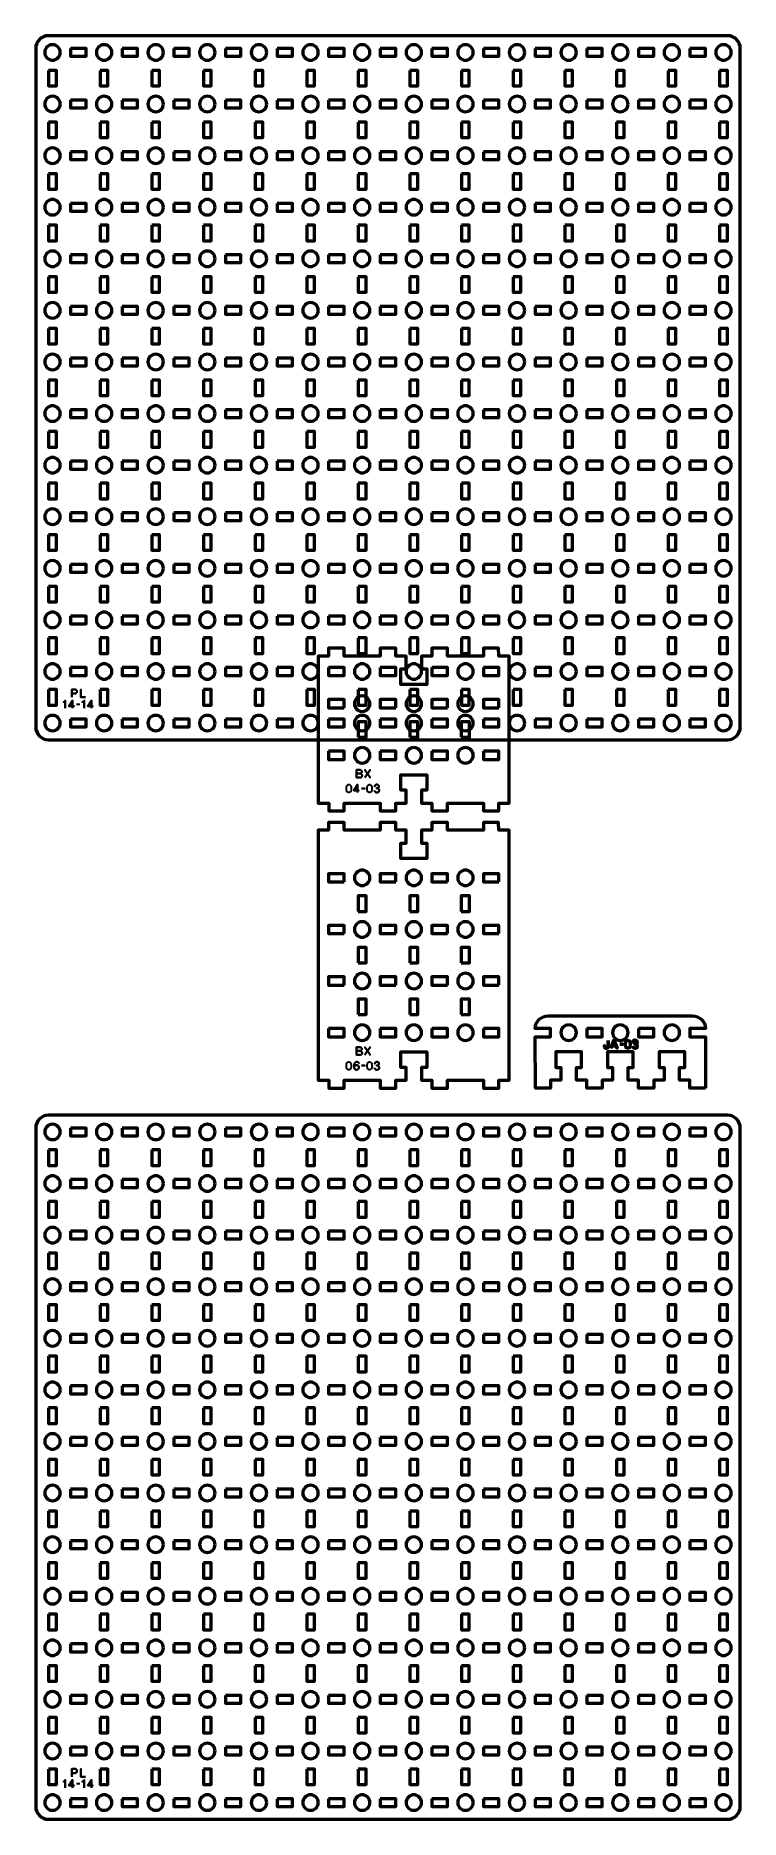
# Model space of a CAD drawing. Header units: centimetres. Extents: x -24.2 to 3.2, y -28.5 to 40.7.
import ezdxf

# ---------------------------------------------------------------- set-up
doc = ezdxf.new("R2010")
doc.units = ezdxf.units.CM
doc.header["$MEASUREMENT"] = 0
doc.layers.add('Layer 1', color=7, linetype='Continuous')

msp = doc.modelspace()

# ---------------------------------------------------------------- linework, layer by layer
at = {"layer": 'Layer 1', "lineweight": 53}
for points, knots in [([(-23.65008, 40.65002), (-23.65008, 40.65002), (2.6499, 40.65002), (2.6499, 40.65002), (2.6499, 40.65002), (2.9269, 40.65002), (3.14985, 40.42693), (3.14985, 40.14993), (3.14985, 40.14993), (3.14985, 40.14993), (3.14985, 13.84995), (3.14985, 13.84995), (3.14985, 13.84995), (3.14985, 13.57295), (2.9269, 13.35), (2.6499, 13.35), (2.6499, 13.35), (2.6499, 13.35), (-23.65008, 13.35), (-23.65008, 13.35), (-23.65008, 13.35), (-23.92708, 13.35), (-24.15017, 13.57295), (-24.15017, 13.84995), (-24.15017, 13.84995), (-24.15017, 13.84995), (-24.15017, 40.14993), (-24.15017, 40.14993), (-24.15017, 40.14993), (-24.15017, 40.42693), (-23.92708, 40.65002), (-23.65008, 40.65002)], [0, 0, 0, 0, 0.125, 0.125, 0.125, 0.125, 0.25, 0.25, 0.25, 0.25, 0.375, 0.375, 0.375, 0.375, 0.5, 0.5, 0.5, 0.5, 0.625, 0.625, 0.625, 0.625, 0.75, 0.75, 0.75, 0.75, 0.875, 0.875, 0.875, 0.875, 1, 1, 1, 1]), ([(-23.20014, 39.99999), (-23.20014, 39.83422), (-23.33437, 39.69999), (-23.50014, 39.69999), (-23.50014, 39.69999), (-23.66581, 39.69999), (-23.80015, 39.83422), (-23.80015, 39.99999), (-23.80015, 39.99999), (-23.80015, 40.16566), (-23.66581, 40.3), (-23.50014, 40.3), (-23.50014, 40.3), (-23.33437, 40.3), (-23.20014, 40.16566), (-23.20014, 39.99999)], [0, 0, 0, 0, 0.25, 0.25, 0.25, 0.25, 0.5, 0.5, 0.5, 0.5, 0.75, 0.75, 0.75, 0.75, 1, 1, 1, 1]), ([(-22.80013, 40.14993), (-22.80013, 40.14993), (-22.20012, 40.14993), (-22.20012, 40.14993), (-22.20012, 40.14993), (-22.20012, 40.14993), (-22.20012, 39.84992), (-22.20012, 39.84992), (-22.20012, 39.84992), (-22.20012, 39.84992), (-22.80013, 39.84992), (-22.80013, 39.84992), (-22.80013, 39.84992), (-22.80013, 39.84992), (-22.80013, 40.14993), (-22.80013, 40.14993)], [0, 0, 0, 0, 0.25, 0.25, 0.25, 0.25, 0.5, 0.5, 0.5, 0.5, 0.75, 0.75, 0.75, 0.75, 1, 1, 1, 1]), ([(-21.20007, 39.99999), (-21.20007, 39.83422), (-21.33444, 39.69999), (-21.50007, 39.69999), (-21.50007, 39.69999), (-21.66584, 39.69999), (-21.80007, 39.83422), (-21.80007, 39.99999), (-21.80007, 39.99999), (-21.80007, 40.16566), (-21.66584, 40.3), (-21.50007, 40.3), (-21.50007, 40.3), (-21.33444, 40.3), (-21.20007, 40.16566), (-21.20007, 39.99999)], [0, 0, 0, 0, 0.25, 0.25, 0.25, 0.25, 0.5, 0.5, 0.5, 0.5, 0.75, 0.75, 0.75, 0.75, 1, 1, 1, 1]), ([(-20.80016, 40.14993), (-20.80016, 40.14993), (-20.20016, 40.14993), (-20.20016, 40.14993), (-20.20016, 40.14993), (-20.20016, 40.14993), (-20.20016, 39.84992), (-20.20016, 39.84992), (-20.20016, 39.84992), (-20.20016, 39.84992), (-20.80016, 39.84992), (-20.80016, 39.84992), (-20.80016, 39.84992), (-20.80016, 39.84992), (-20.80016, 40.14993), (-20.80016, 40.14993)], [0, 0, 0, 0, 0.25, 0.25, 0.25, 0.25, 0.5, 0.5, 0.5, 0.5, 0.75, 0.75, 0.75, 0.75, 1, 1, 1, 1]), ([(-19.20014, 39.99999), (-19.20014, 39.83422), (-19.33447, 39.69999), (-19.50014, 39.69999), (-19.50014, 39.69999), (-19.66577, 39.69999), (-19.80014, 39.83422), (-19.80014, 39.99999), (-19.80014, 39.99999), (-19.80014, 40.16566), (-19.66577, 40.3), (-19.50014, 40.3), (-19.50014, 40.3), (-19.33447, 40.3), (-19.20014, 40.16566), (-19.20014, 39.99999)], [0, 0, 0, 0, 0.25, 0.25, 0.25, 0.25, 0.5, 0.5, 0.5, 0.5, 0.75, 0.75, 0.75, 0.75, 1, 1, 1, 1]), ([(-18.80009, 40.14993), (-18.80009, 40.14993), (-18.20008, 40.14993), (-18.20008, 40.14993), (-18.20008, 40.14993), (-18.20008, 40.14993), (-18.20008, 39.84992), (-18.20008, 39.84992), (-18.20008, 39.84992), (-18.20008, 39.84992), (-18.80009, 39.84992), (-18.80009, 39.84992), (-18.80009, 39.84992), (-18.80009, 39.84992), (-18.80009, 40.14993), (-18.80009, 40.14993)], [0, 0, 0, 0, 0.25, 0.25, 0.25, 0.25, 0.5, 0.5, 0.5, 0.5, 0.75, 0.75, 0.75, 0.75, 1, 1, 1, 1]), ([(-17.20017, 39.99999), (-17.20017, 39.83422), (-17.3344, 39.69999), (-17.50017, 39.69999), (-17.50017, 39.69999), (-17.66584, 39.69999), (-17.80017, 39.83422), (-17.80017, 39.99999), (-17.80017, 39.99999), (-17.80017, 40.16566), (-17.66584, 40.3), (-17.50017, 40.3), (-17.50017, 40.3), (-17.3344, 40.3), (-17.20017, 40.16566), (-17.20017, 39.99999)], [0, 0, 0, 0, 0.25, 0.25, 0.25, 0.25, 0.5, 0.5, 0.5, 0.5, 0.75, 0.75, 0.75, 0.75, 1, 1, 1, 1]), ([(-16.80012, 40.14993), (-16.80012, 40.14993), (-16.20011, 40.14993), (-16.20011, 40.14993), (-16.20011, 40.14993), (-16.20011, 40.14993), (-16.20011, 39.84992), (-16.20011, 39.84992), (-16.20011, 39.84992), (-16.20011, 39.84992), (-16.80012, 39.84992), (-16.80012, 39.84992), (-16.80012, 39.84992), (-16.80012, 39.84992), (-16.80012, 40.14993), (-16.80012, 40.14993)], [0, 0, 0, 0, 0.25, 0.25, 0.25, 0.25, 0.5, 0.5, 0.5, 0.5, 0.75, 0.75, 0.75, 0.75, 1, 1, 1, 1]), ([(-15.2001, 39.99999), (-15.2001, 39.83422), (-15.33447, 39.69999), (-15.5001, 39.69999), (-15.5001, 39.69999), (-15.66587, 39.69999), (-15.8001, 39.83422), (-15.8001, 39.99999), (-15.8001, 39.99999), (-15.8001, 40.16566), (-15.66587, 40.3), (-15.5001, 40.3), (-15.5001, 40.3), (-15.33447, 40.3), (-15.2001, 40.16566), (-15.2001, 39.99999)], [0, 0, 0, 0, 0.25, 0.25, 0.25, 0.25, 0.5, 0.5, 0.5, 0.5, 0.75, 0.75, 0.75, 0.75, 1, 1, 1, 1]), ([(-14.80019, 40.14993), (-14.80019, 40.14993), (-14.20018, 40.14993), (-14.20018, 40.14993), (-14.20018, 40.14993), (-14.20018, 40.14993), (-14.20018, 39.84992), (-14.20018, 39.84992), (-14.20018, 39.84992), (-14.20018, 39.84992), (-14.80019, 39.84992), (-14.80019, 39.84992), (-14.80019, 39.84992), (-14.80019, 39.84992), (-14.80019, 40.14993), (-14.80019, 40.14993)], [0, 0, 0, 0, 0.25, 0.25, 0.25, 0.25, 0.5, 0.5, 0.5, 0.5, 0.75, 0.75, 0.75, 0.75, 1, 1, 1, 1]), ([(-13.20016, 39.99999), (-13.20016, 39.83422), (-13.3345, 39.69999), (-13.50013, 39.69999), (-13.50013, 39.69999), (-13.66579, 39.69999), (-13.80013, 39.83422), (-13.80013, 39.99999), (-13.80013, 39.99999), (-13.80013, 40.16566), (-13.66579, 40.3), (-13.50013, 40.3), (-13.50013, 40.3), (-13.3345, 40.3), (-13.20016, 40.16566), (-13.20016, 39.99999)], [0, 0, 0, 0, 0.25, 0.25, 0.25, 0.25, 0.5, 0.5, 0.5, 0.5, 0.75, 0.75, 0.75, 0.75, 1, 1, 1, 1]), ([(-12.80011, 40.14993), (-12.80011, 40.14993), (-12.20011, 40.14993), (-12.20011, 40.14993), (-12.20011, 40.14993), (-12.20011, 40.14993), (-12.20011, 39.84992), (-12.20011, 39.84992), (-12.20011, 39.84992), (-12.20011, 39.84992), (-12.80011, 39.84992), (-12.80011, 39.84992), (-12.80011, 39.84992), (-12.80011, 39.84992), (-12.80011, 40.14993), (-12.80011, 40.14993)], [0, 0, 0, 0, 0.25, 0.25, 0.25, 0.25, 0.5, 0.5, 0.5, 0.5, 0.75, 0.75, 0.75, 0.75, 1, 1, 1, 1]), ([(-11.20005, 39.99999), (-11.20005, 39.83422), (-11.33443, 39.69999), (-11.50006, 39.69999), (-11.50006, 39.69999), (-11.66583, 39.69999), (-11.80006, 39.83422), (-11.80006, 39.99999), (-11.80006, 39.99999), (-11.80006, 40.16566), (-11.66583, 40.3), (-11.50006, 40.3), (-11.50006, 40.3), (-11.33443, 40.3), (-11.20005, 40.16566), (-11.20005, 39.99999)], [0, 0, 0, 0, 0.25, 0.25, 0.25, 0.25, 0.5, 0.5, 0.5, 0.5, 0.75, 0.75, 0.75, 0.75, 1, 1, 1, 1]), ([(-10.80014, 40.14993), (-10.80014, 40.14993), (-10.20014, 40.14993), (-10.20014, 40.14993), (-10.20014, 40.14993), (-10.20014, 40.14993), (-10.20014, 39.84992), (-10.20014, 39.84992), (-10.20014, 39.84992), (-10.20014, 39.84992), (-10.80014, 39.84992), (-10.80014, 39.84992), (-10.80014, 39.84992), (-10.80014, 39.84992), (-10.80014, 40.14993), (-10.80014, 40.14993)], [0, 0, 0, 0, 0.25, 0.25, 0.25, 0.25, 0.5, 0.5, 0.5, 0.5, 0.75, 0.75, 0.75, 0.75, 1, 1, 1, 1]), ([(-9.20012, 39.99999), (-9.20012, 39.83422), (-9.33446, 39.69999), (-9.50012, 39.69999), (-9.50012, 39.69999), (-9.66575, 39.69999), (-9.80013, 39.83422), (-9.80013, 39.99999), (-9.80013, 39.99999), (-9.80013, 40.16566), (-9.66575, 40.3), (-9.50012, 40.3), (-9.50012, 40.3), (-9.33446, 40.3), (-9.20012, 40.16566), (-9.20012, 39.99999)], [0, 0, 0, 0, 0.25, 0.25, 0.25, 0.25, 0.5, 0.5, 0.5, 0.5, 0.75, 0.75, 0.75, 0.75, 1, 1, 1, 1]), ([(-8.80007, 40.14993), (-8.80007, 40.14993), (-8.20007, 40.14993), (-8.20007, 40.14993), (-8.20007, 40.14993), (-8.20007, 40.14993), (-8.20007, 39.84992), (-8.20007, 39.84992), (-8.20007, 39.84992), (-8.20007, 39.84992), (-8.80007, 39.84992), (-8.80007, 39.84992), (-8.80007, 39.84992), (-8.80007, 39.84992), (-8.80007, 40.14993), (-8.80007, 40.14993)], [0, 0, 0, 0, 0.25, 0.25, 0.25, 0.25, 0.5, 0.5, 0.5, 0.5, 0.75, 0.75, 0.75, 0.75, 1, 1, 1, 1]), ([(-7.20015, 39.99999), (-7.20015, 39.83422), (-7.33439, 39.69999), (-7.50016, 39.69999), (-7.50016, 39.69999), (-7.66582, 39.69999), (-7.80016, 39.83422), (-7.80016, 39.99999), (-7.80016, 39.99999), (-7.80016, 40.16566), (-7.66582, 40.3), (-7.50016, 40.3), (-7.50016, 40.3), (-7.33439, 40.3), (-7.20015, 40.16566), (-7.20015, 39.99999)], [0, 0, 0, 0, 0.25, 0.25, 0.25, 0.25, 0.5, 0.5, 0.5, 0.5, 0.75, 0.75, 0.75, 0.75, 1, 1, 1, 1]), ([(-6.80014, 40.14993), (-6.80014, 40.14993), (-6.20013, 40.14993), (-6.20013, 40.14993), (-6.20013, 40.14993), (-6.20013, 40.14993), (-6.20013, 39.84992), (-6.20013, 39.84992), (-6.20013, 39.84992), (-6.20013, 39.84992), (-6.80014, 39.84992), (-6.80014, 39.84992), (-6.80014, 39.84992), (-6.80014, 39.84992), (-6.80014, 40.14993), (-6.80014, 40.14993)], [0, 0, 0, 0, 0.25, 0.25, 0.25, 0.25, 0.5, 0.5, 0.5, 0.5, 0.75, 0.75, 0.75, 0.75, 1, 1, 1, 1]), ([(-5.20008, 39.99999), (-5.20008, 39.83422), (-5.33445, 39.69999), (-5.50008, 39.69999), (-5.50008, 39.69999), (-5.66585, 39.69999), (-5.80008, 39.83422), (-5.80008, 39.99999), (-5.80008, 39.99999), (-5.80008, 40.16566), (-5.66585, 40.3), (-5.50008, 40.3), (-5.50008, 40.3), (-5.33445, 40.3), (-5.20008, 40.16566), (-5.20008, 39.99999)], [0, 0, 0, 0, 0.25, 0.25, 0.25, 0.25, 0.5, 0.5, 0.5, 0.5, 0.75, 0.75, 0.75, 0.75, 1, 1, 1, 1]), ([(-4.80017, 40.14993), (-4.80017, 40.14993), (-4.20017, 40.14993), (-4.20017, 40.14993), (-4.20017, 40.14993), (-4.20017, 40.14993), (-4.20017, 39.84992), (-4.20017, 39.84992), (-4.20017, 39.84992), (-4.20017, 39.84992), (-4.80017, 39.84992), (-4.80017, 39.84992), (-4.80017, 39.84992), (-4.80017, 39.84992), (-4.80017, 40.14993), (-4.80017, 40.14993)], [0, 0, 0, 0, 0.25, 0.25, 0.25, 0.25, 0.5, 0.5, 0.5, 0.5, 0.75, 0.75, 0.75, 0.75, 1, 1, 1, 1]), ([(-3.20015, 39.99999), (-3.20015, 39.83422), (-3.33449, 39.69999), (-3.50015, 39.69999), (-3.50015, 39.69999), (-3.66578, 39.69999), (-3.80015, 39.83422), (-3.80015, 39.99999), (-3.80015, 39.99999), (-3.80015, 40.16566), (-3.66578, 40.3), (-3.50015, 40.3), (-3.50015, 40.3), (-3.33449, 40.3), (-3.20015, 40.16566), (-3.20015, 39.99999)], [0, 0, 0, 0, 0.25, 0.25, 0.25, 0.25, 0.5, 0.5, 0.5, 0.5, 0.75, 0.75, 0.75, 0.75, 1, 1, 1, 1]), ([(-2.8001, 40.14993), (-2.8001, 40.14993), (-2.20009, 40.14993), (-2.20009, 40.14993), (-2.20009, 40.14993), (-2.20009, 40.14993), (-2.20009, 39.84992), (-2.20009, 39.84992), (-2.20009, 39.84992), (-2.20009, 39.84992), (-2.8001, 39.84992), (-2.8001, 39.84992), (-2.8001, 39.84992), (-2.8001, 39.84992), (-2.8001, 40.14993), (-2.8001, 40.14993)], [0, 0, 0, 0, 0.25, 0.25, 0.25, 0.25, 0.5, 0.5, 0.5, 0.5, 0.75, 0.75, 0.75, 0.75, 1, 1, 1, 1]), ([(-1.20018, 39.99999), (-1.20018, 39.83422), (-1.33441, 39.69999), (-1.50018, 39.69999), (-1.50018, 39.69999), (-1.66585, 39.69999), (-1.80018, 39.83422), (-1.80018, 39.99999), (-1.80018, 39.99999), (-1.80018, 40.16566), (-1.66585, 40.3), (-1.50018, 40.3), (-1.50018, 40.3), (-1.33441, 40.3), (-1.20018, 40.16566), (-1.20018, 39.99999)], [0, 0, 0, 0, 0.25, 0.25, 0.25, 0.25, 0.5, 0.5, 0.5, 0.5, 0.75, 0.75, 0.75, 0.75, 1, 1, 1, 1]), ([(-0.80013, 40.14993), (-0.80013, 40.14993), (-0.20013, 40.14993), (-0.20013, 40.14993), (-0.20013, 40.14993), (-0.20013, 40.14993), (-0.20013, 39.84992), (-0.20013, 39.84992), (-0.20013, 39.84992), (-0.20013, 39.84992), (-0.80013, 39.84992), (-0.80013, 39.84992), (-0.80013, 39.84992), (-0.80013, 39.84992), (-0.80013, 40.14993), (-0.80013, 40.14993)], [0, 0, 0, 0, 0.25, 0.25, 0.25, 0.25, 0.5, 0.5, 0.5, 0.5, 0.75, 0.75, 0.75, 0.75, 1, 1, 1, 1]), ([(0.79989, 39.99999), (0.79989, 39.83422), (0.66552, 39.69999), (0.49989, 39.69999), (0.49989, 39.69999), (0.33412, 39.69999), (0.19989, 39.83422), (0.19989, 39.99999), (0.19989, 39.99999), (0.19989, 40.16566), (0.33412, 40.3), (0.49989, 40.3), (0.49989, 40.3), (0.66552, 40.3), (0.79989, 40.16566), (0.79989, 39.99999)], [0, 0, 0, 0, 0.25, 0.25, 0.25, 0.25, 0.5, 0.5, 0.5, 0.5, 0.75, 0.75, 0.75, 0.75, 1, 1, 1, 1]), ([(1.19994, 40.14993), (1.19994, 40.14993), (1.79995, 40.14993), (1.79995, 40.14993), (1.79995, 40.14993), (1.79995, 40.14993), (1.79995, 39.84992), (1.79995, 39.84992), (1.79995, 39.84992), (1.79995, 39.84992), (1.19994, 39.84992), (1.19994, 39.84992), (1.19994, 39.84992), (1.19994, 39.84992), (1.19994, 40.14993), (1.19994, 40.14993)], [0, 0, 0, 0, 0.25, 0.25, 0.25, 0.25, 0.5, 0.5, 0.5, 0.5, 0.75, 0.75, 0.75, 0.75, 1, 1, 1, 1]), ([(2.79983, 39.99999), (2.79983, 39.83422), (2.66563, 39.69999), (2.49982, 39.69999), (2.49982, 39.69999), (2.3342, 39.69999), (2.19986, 39.83422), (2.19986, 39.99999), (2.19986, 39.99999), (2.19986, 40.16566), (2.3342, 40.3), (2.49982, 40.3), (2.49982, 40.3), (2.66563, 40.3), (2.79983, 40.16566), (2.79983, 39.99999)], [0, 0, 0, 0, 0.25, 0.25, 0.25, 0.25, 0.5, 0.5, 0.5, 0.5, 0.75, 0.75, 0.75, 0.75, 1, 1, 1, 1]), ([(-23.65008, 39.29998), (-23.65008, 39.29998), (-23.35007, 39.29998), (-23.35007, 39.29998), (-23.35007, 39.29998), (-23.35007, 39.29998), (-23.35007, 38.69997), (-23.35007, 38.69997), (-23.35007, 38.69997), (-23.35007, 38.69997), (-23.65008, 38.69997), (-23.65008, 38.69997), (-23.65008, 38.69997), (-23.65008, 38.69997), (-23.65008, 39.29998), (-23.65008, 39.29998)], [0, 0, 0, 0, 0.25, 0.25, 0.25, 0.25, 0.5, 0.5, 0.5, 0.5, 0.75, 0.75, 0.75, 0.75, 1, 1, 1, 1]), ([(-21.65014, 39.29998), (-21.65014, 39.29998), (-21.35014, 39.29998), (-21.35014, 39.29998), (-21.35014, 39.29998), (-21.35014, 39.29998), (-21.35014, 38.69997), (-21.35014, 38.69997), (-21.35014, 38.69997), (-21.35014, 38.69997), (-21.65014, 38.69997), (-21.65014, 38.69997), (-21.65014, 38.69997), (-21.65014, 38.69997), (-21.65014, 39.29998), (-21.65014, 39.29998)], [0, 0, 0, 0, 0.25, 0.25, 0.25, 0.25, 0.5, 0.5, 0.5, 0.5, 0.75, 0.75, 0.75, 0.75, 1, 1, 1, 1]), ([(-19.65021, 39.29998), (-19.65021, 39.29998), (-19.35021, 39.29998), (-19.35021, 39.29998), (-19.35021, 39.29998), (-19.35021, 39.29998), (-19.35021, 38.69997), (-19.35021, 38.69997), (-19.35021, 38.69997), (-19.35021, 38.69997), (-19.65021, 38.69997), (-19.65021, 38.69997), (-19.65021, 38.69997), (-19.65021, 38.69997), (-19.65021, 39.29998), (-19.65021, 39.29998)], [0, 0, 0, 0, 0.25, 0.25, 0.25, 0.25, 0.5, 0.5, 0.5, 0.5, 0.75, 0.75, 0.75, 0.75, 1, 1, 1, 1]), ([(-17.6501, 39.29998), (-17.6501, 39.29998), (-17.3501, 39.29998), (-17.3501, 39.29998), (-17.3501, 39.29998), (-17.3501, 39.29998), (-17.3501, 38.69997), (-17.3501, 38.69997), (-17.3501, 38.69997), (-17.3501, 38.69997), (-17.6501, 38.69997), (-17.6501, 38.69997), (-17.6501, 38.69997), (-17.6501, 38.69997), (-17.6501, 39.29998), (-17.6501, 39.29998)], [0, 0, 0, 0, 0.25, 0.25, 0.25, 0.25, 0.5, 0.5, 0.5, 0.5, 0.75, 0.75, 0.75, 0.75, 1, 1, 1, 1]), ([(-15.65017, 39.29998), (-15.65017, 39.29998), (-15.35017, 39.29998), (-15.35017, 39.29998), (-15.35017, 39.29998), (-15.35017, 39.29998), (-15.35017, 38.69997), (-15.35017, 38.69997), (-15.35017, 38.69997), (-15.35017, 38.69997), (-15.65017, 38.69997), (-15.65017, 38.69997), (-15.65017, 38.69997), (-15.65017, 38.69997), (-15.65017, 39.29998), (-15.65017, 39.29998)], [0, 0, 0, 0, 0.25, 0.25, 0.25, 0.25, 0.5, 0.5, 0.5, 0.5, 0.75, 0.75, 0.75, 0.75, 1, 1, 1, 1]), ([(-13.65006, 39.29998), (-13.65006, 39.29998), (-13.35006, 39.29998), (-13.35006, 39.29998), (-13.35006, 39.29998), (-13.35006, 39.29998), (-13.35006, 38.69997), (-13.35006, 38.69997), (-13.35006, 38.69997), (-13.35006, 38.69997), (-13.65006, 38.69997), (-13.65006, 38.69997), (-13.65006, 38.69997), (-13.65006, 38.69997), (-13.65006, 39.29998), (-13.65006, 39.29998)], [0, 0, 0, 0, 0.25, 0.25, 0.25, 0.25, 0.5, 0.5, 0.5, 0.5, 0.75, 0.75, 0.75, 0.75, 1, 1, 1, 1]), ([(-11.65013, 39.29998), (-11.65013, 39.29998), (-11.35013, 39.29998), (-11.35013, 39.29998), (-11.35013, 39.29998), (-11.35013, 39.29998), (-11.35013, 38.69997), (-11.35013, 38.69997), (-11.35013, 38.69997), (-11.35013, 38.69997), (-11.65013, 38.69997), (-11.65013, 38.69997), (-11.65013, 38.69997), (-11.65013, 38.69997), (-11.65013, 39.29998), (-11.65013, 39.29998)], [0, 0, 0, 0, 0.25, 0.25, 0.25, 0.25, 0.5, 0.5, 0.5, 0.5, 0.75, 0.75, 0.75, 0.75, 1, 1, 1, 1]), ([(-9.6502, 39.29998), (-9.6502, 39.29998), (-9.35019, 39.29998), (-9.35019, 39.29998), (-9.35019, 39.29998), (-9.35019, 39.29998), (-9.35019, 38.69997), (-9.35019, 38.69997), (-9.35019, 38.69997), (-9.35019, 38.69997), (-9.6502, 38.69997), (-9.6502, 38.69997), (-9.6502, 38.69997), (-9.6502, 38.69997), (-9.6502, 39.29998), (-9.6502, 39.29998)], [0, 0, 0, 0, 0.25, 0.25, 0.25, 0.25, 0.5, 0.5, 0.5, 0.5, 0.75, 0.75, 0.75, 0.75, 1, 1, 1, 1]), ([(-7.65009, 39.29998), (-7.65009, 39.29998), (-7.35008, 39.29998), (-7.35008, 39.29998), (-7.35008, 39.29998), (-7.35008, 39.29998), (-7.35008, 38.69997), (-7.35008, 38.69997), (-7.35008, 38.69997), (-7.35008, 38.69997), (-7.65009, 38.69997), (-7.65009, 38.69997), (-7.65009, 38.69997), (-7.65009, 38.69997), (-7.65009, 39.29998), (-7.65009, 39.29998)], [0, 0, 0, 0, 0.25, 0.25, 0.25, 0.25, 0.5, 0.5, 0.5, 0.5, 0.75, 0.75, 0.75, 0.75, 1, 1, 1, 1]), ([(-5.65015, 39.29998), (-5.65015, 39.29998), (-5.35015, 39.29998), (-5.35015, 39.29998), (-5.35015, 39.29998), (-5.35015, 39.29998), (-5.35015, 38.69997), (-5.35015, 38.69997), (-5.35015, 38.69997), (-5.35015, 38.69997), (-5.65015, 38.69997), (-5.65015, 38.69997), (-5.65015, 38.69997), (-5.65015, 38.69997), (-5.65015, 39.29998), (-5.65015, 39.29998)], [0, 0, 0, 0, 0.25, 0.25, 0.25, 0.25, 0.5, 0.5, 0.5, 0.5, 0.75, 0.75, 0.75, 0.75, 1, 1, 1, 1]), ([(-3.65008, 39.29998), (-3.65008, 39.29998), (-3.35008, 39.29998), (-3.35008, 39.29998), (-3.35008, 39.29998), (-3.35008, 39.29998), (-3.35008, 38.69997), (-3.35008, 38.69997), (-3.35008, 38.69997), (-3.35008, 38.69997), (-3.65008, 38.69997), (-3.65008, 38.69997), (-3.65008, 38.69997), (-3.65008, 38.69997), (-3.65008, 39.29998), (-3.65008, 39.29998)], [0, 0, 0, 0, 0.25, 0.25, 0.25, 0.25, 0.5, 0.5, 0.5, 0.5, 0.75, 0.75, 0.75, 0.75, 1, 1, 1, 1]), ([(-1.65011, 39.29998), (-1.65011, 39.29998), (-1.35011, 39.29998), (-1.35011, 39.29998), (-1.35011, 39.29998), (-1.35011, 39.29998), (-1.35011, 38.69997), (-1.35011, 38.69997), (-1.35011, 38.69997), (-1.35011, 38.69997), (-1.65011, 38.69997), (-1.65011, 38.69997), (-1.65011, 38.69997), (-1.65011, 38.69997), (-1.65011, 39.29998), (-1.65011, 39.29998)], [0, 0, 0, 0, 0.25, 0.25, 0.25, 0.25, 0.5, 0.5, 0.5, 0.5, 0.75, 0.75, 0.75, 0.75, 1, 1, 1, 1]), ([(0.34982, 39.29998), (0.34982, 39.29998), (0.64982, 39.29998), (0.64982, 39.29998), (0.64982, 39.29998), (0.64982, 39.29998), (0.64982, 38.69997), (0.64982, 38.69997), (0.64982, 38.69997), (0.64982, 38.69997), (0.34982, 38.69997), (0.34982, 38.69997), (0.34982, 38.69997), (0.34982, 38.69997), (0.34982, 39.29998), (0.34982, 39.29998)], [0, 0, 0, 0, 0.25, 0.25, 0.25, 0.25, 0.5, 0.5, 0.5, 0.5, 0.75, 0.75, 0.75, 0.75, 1, 1, 1, 1]), ([(2.34989, 39.29998), (2.34989, 39.29998), (2.6499, 39.29998), (2.6499, 39.29998), (2.6499, 39.29998), (2.6499, 39.29998), (2.6499, 38.69997), (2.6499, 38.69997), (2.6499, 38.69997), (2.6499, 38.69997), (2.34989, 38.69997), (2.34989, 38.69997), (2.34989, 38.69997), (2.34989, 38.69997), (2.34989, 39.29998), (2.34989, 39.29998)], [0, 0, 0, 0, 0.25, 0.25, 0.25, 0.25, 0.5, 0.5, 0.5, 0.5, 0.75, 0.75, 0.75, 0.75, 1, 1, 1, 1]), ([(-23.20014, 37.99992), (-23.20014, 37.83429), (-23.33437, 37.69992), (-23.50014, 37.69992), (-23.50014, 37.69992), (-23.66581, 37.69992), (-23.80015, 37.83429), (-23.80015, 37.99992), (-23.80015, 37.99992), (-23.80015, 38.16569), (-23.66581, 38.29992), (-23.50014, 38.29992), (-23.50014, 38.29992), (-23.33437, 38.29992), (-23.20014, 38.16569), (-23.20014, 37.99992)], [0, 0, 0, 0, 0.25, 0.25, 0.25, 0.25, 0.5, 0.5, 0.5, 0.5, 0.75, 0.75, 0.75, 0.75, 1, 1, 1, 1]), ([(-22.80013, 38.14999), (-22.80013, 38.14999), (-22.20012, 38.14999), (-22.20012, 38.14999), (-22.20012, 38.14999), (-22.20012, 38.14999), (-22.20012, 37.84999), (-22.20012, 37.84999), (-22.20012, 37.84999), (-22.20012, 37.84999), (-22.80013, 37.84999), (-22.80013, 37.84999), (-22.80013, 37.84999), (-22.80013, 37.84999), (-22.80013, 38.14999), (-22.80013, 38.14999)], [0, 0, 0, 0, 0.25, 0.25, 0.25, 0.25, 0.5, 0.5, 0.5, 0.5, 0.75, 0.75, 0.75, 0.75, 1, 1, 1, 1]), ([(-21.20007, 37.99992), (-21.20007, 37.83429), (-21.33444, 37.69992), (-21.50007, 37.69992), (-21.50007, 37.69992), (-21.66584, 37.69992), (-21.80007, 37.83429), (-21.80007, 37.99992), (-21.80007, 37.99992), (-21.80007, 38.16569), (-21.66584, 38.29992), (-21.50007, 38.29992), (-21.50007, 38.29992), (-21.33444, 38.29992), (-21.20007, 38.16569), (-21.20007, 37.99992)], [0, 0, 0, 0, 0.25, 0.25, 0.25, 0.25, 0.5, 0.5, 0.5, 0.5, 0.75, 0.75, 0.75, 0.75, 1, 1, 1, 1]), ([(-20.80016, 38.14999), (-20.80016, 38.14999), (-20.20016, 38.14999), (-20.20016, 38.14999), (-20.20016, 38.14999), (-20.20016, 38.14999), (-20.20016, 37.84999), (-20.20016, 37.84999), (-20.20016, 37.84999), (-20.20016, 37.84999), (-20.80016, 37.84999), (-20.80016, 37.84999), (-20.80016, 37.84999), (-20.80016, 37.84999), (-20.80016, 38.14999), (-20.80016, 38.14999)], [0, 0, 0, 0, 0.25, 0.25, 0.25, 0.25, 0.5, 0.5, 0.5, 0.5, 0.75, 0.75, 0.75, 0.75, 1, 1, 1, 1]), ([(-19.20014, 37.99992), (-19.20014, 37.83429), (-19.33447, 37.69992), (-19.50014, 37.69992), (-19.50014, 37.69992), (-19.66577, 37.69992), (-19.80014, 37.83429), (-19.80014, 37.99992), (-19.80014, 37.99992), (-19.80014, 38.16569), (-19.66577, 38.29992), (-19.50014, 38.29992), (-19.50014, 38.29992), (-19.33447, 38.29992), (-19.20014, 38.16569), (-19.20014, 37.99992)], [0, 0, 0, 0, 0.25, 0.25, 0.25, 0.25, 0.5, 0.5, 0.5, 0.5, 0.75, 0.75, 0.75, 0.75, 1, 1, 1, 1]), ([(-18.80009, 38.14999), (-18.80009, 38.14999), (-18.20008, 38.14999), (-18.20008, 38.14999), (-18.20008, 38.14999), (-18.20008, 38.14999), (-18.20008, 37.84999), (-18.20008, 37.84999), (-18.20008, 37.84999), (-18.20008, 37.84999), (-18.80009, 37.84999), (-18.80009, 37.84999), (-18.80009, 37.84999), (-18.80009, 37.84999), (-18.80009, 38.14999), (-18.80009, 38.14999)], [0, 0, 0, 0, 0.25, 0.25, 0.25, 0.25, 0.5, 0.5, 0.5, 0.5, 0.75, 0.75, 0.75, 0.75, 1, 1, 1, 1]), ([(-17.20017, 37.99992), (-17.20017, 37.83429), (-17.3344, 37.69992), (-17.50017, 37.69992), (-17.50017, 37.69992), (-17.66584, 37.69992), (-17.80017, 37.83429), (-17.80017, 37.99992), (-17.80017, 37.99992), (-17.80017, 38.16569), (-17.66584, 38.29992), (-17.50017, 38.29992), (-17.50017, 38.29992), (-17.3344, 38.29992), (-17.20017, 38.16569), (-17.20017, 37.99992)], [0, 0, 0, 0, 0.25, 0.25, 0.25, 0.25, 0.5, 0.5, 0.5, 0.5, 0.75, 0.75, 0.75, 0.75, 1, 1, 1, 1]), ([(-16.80012, 38.14999), (-16.80012, 38.14999), (-16.20011, 38.14999), (-16.20011, 38.14999), (-16.20011, 38.14999), (-16.20011, 38.14999), (-16.20011, 37.84999), (-16.20011, 37.84999), (-16.20011, 37.84999), (-16.20011, 37.84999), (-16.80012, 37.84999), (-16.80012, 37.84999), (-16.80012, 37.84999), (-16.80012, 37.84999), (-16.80012, 38.14999), (-16.80012, 38.14999)], [0, 0, 0, 0, 0.25, 0.25, 0.25, 0.25, 0.5, 0.5, 0.5, 0.5, 0.75, 0.75, 0.75, 0.75, 1, 1, 1, 1]), ([(-15.2001, 37.99992), (-15.2001, 37.83429), (-15.33447, 37.69992), (-15.5001, 37.69992), (-15.5001, 37.69992), (-15.66587, 37.69992), (-15.8001, 37.83429), (-15.8001, 37.99992), (-15.8001, 37.99992), (-15.8001, 38.16569), (-15.66587, 38.29992), (-15.5001, 38.29992), (-15.5001, 38.29992), (-15.33447, 38.29992), (-15.2001, 38.16569), (-15.2001, 37.99992)], [0, 0, 0, 0, 0.25, 0.25, 0.25, 0.25, 0.5, 0.5, 0.5, 0.5, 0.75, 0.75, 0.75, 0.75, 1, 1, 1, 1]), ([(-14.80019, 38.14999), (-14.80019, 38.14999), (-14.20018, 38.14999), (-14.20018, 38.14999), (-14.20018, 38.14999), (-14.20018, 38.14999), (-14.20018, 37.84999), (-14.20018, 37.84999), (-14.20018, 37.84999), (-14.20018, 37.84999), (-14.80019, 37.84999), (-14.80019, 37.84999), (-14.80019, 37.84999), (-14.80019, 37.84999), (-14.80019, 38.14999), (-14.80019, 38.14999)], [0, 0, 0, 0, 0.25, 0.25, 0.25, 0.25, 0.5, 0.5, 0.5, 0.5, 0.75, 0.75, 0.75, 0.75, 1, 1, 1, 1]), ([(-13.20016, 37.99992), (-13.20016, 37.83429), (-13.3345, 37.69992), (-13.50013, 37.69992), (-13.50013, 37.69992), (-13.66579, 37.69992), (-13.80013, 37.83429), (-13.80013, 37.99992), (-13.80013, 37.99992), (-13.80013, 38.16569), (-13.66579, 38.29992), (-13.50013, 38.29992), (-13.50013, 38.29992), (-13.3345, 38.29992), (-13.20016, 38.16569), (-13.20016, 37.99992)], [0, 0, 0, 0, 0.25, 0.25, 0.25, 0.25, 0.5, 0.5, 0.5, 0.5, 0.75, 0.75, 0.75, 0.75, 1, 1, 1, 1]), ([(-12.80011, 38.14999), (-12.80011, 38.14999), (-12.20011, 38.14999), (-12.20011, 38.14999), (-12.20011, 38.14999), (-12.20011, 38.14999), (-12.20011, 37.84999), (-12.20011, 37.84999), (-12.20011, 37.84999), (-12.20011, 37.84999), (-12.80011, 37.84999), (-12.80011, 37.84999), (-12.80011, 37.84999), (-12.80011, 37.84999), (-12.80011, 38.14999), (-12.80011, 38.14999)], [0, 0, 0, 0, 0.25, 0.25, 0.25, 0.25, 0.5, 0.5, 0.5, 0.5, 0.75, 0.75, 0.75, 0.75, 1, 1, 1, 1]), ([(-11.20005, 37.99992), (-11.20005, 37.83429), (-11.33443, 37.69992), (-11.50006, 37.69992), (-11.50006, 37.69992), (-11.66583, 37.69992), (-11.80006, 37.83429), (-11.80006, 37.99992), (-11.80006, 37.99992), (-11.80006, 38.16569), (-11.66583, 38.29992), (-11.50006, 38.29992), (-11.50006, 38.29992), (-11.33443, 38.29992), (-11.20005, 38.16569), (-11.20005, 37.99992)], [0, 0, 0, 0, 0.25, 0.25, 0.25, 0.25, 0.5, 0.5, 0.5, 0.5, 0.75, 0.75, 0.75, 0.75, 1, 1, 1, 1]), ([(-10.80014, 38.14999), (-10.80014, 38.14999), (-10.20014, 38.14999), (-10.20014, 38.14999), (-10.20014, 38.14999), (-10.20014, 38.14999), (-10.20014, 37.84999), (-10.20014, 37.84999), (-10.20014, 37.84999), (-10.20014, 37.84999), (-10.80014, 37.84999), (-10.80014, 37.84999), (-10.80014, 37.84999), (-10.80014, 37.84999), (-10.80014, 38.14999), (-10.80014, 38.14999)], [0, 0, 0, 0, 0.25, 0.25, 0.25, 0.25, 0.5, 0.5, 0.5, 0.5, 0.75, 0.75, 0.75, 0.75, 1, 1, 1, 1]), ([(-9.20012, 37.99992), (-9.20012, 37.83429), (-9.33446, 37.69992), (-9.50012, 37.69992), (-9.50012, 37.69992), (-9.66575, 37.69992), (-9.80013, 37.83429), (-9.80013, 37.99992), (-9.80013, 37.99992), (-9.80013, 38.16569), (-9.66575, 38.29992), (-9.50012, 38.29992), (-9.50012, 38.29992), (-9.33446, 38.29992), (-9.20012, 38.16569), (-9.20012, 37.99992)], [0, 0, 0, 0, 0.25, 0.25, 0.25, 0.25, 0.5, 0.5, 0.5, 0.5, 0.75, 0.75, 0.75, 0.75, 1, 1, 1, 1]), ([(-8.80007, 38.14999), (-8.80007, 38.14999), (-8.20007, 38.14999), (-8.20007, 38.14999), (-8.20007, 38.14999), (-8.20007, 38.14999), (-8.20007, 37.84999), (-8.20007, 37.84999), (-8.20007, 37.84999), (-8.20007, 37.84999), (-8.80007, 37.84999), (-8.80007, 37.84999), (-8.80007, 37.84999), (-8.80007, 37.84999), (-8.80007, 38.14999), (-8.80007, 38.14999)], [0, 0, 0, 0, 0.25, 0.25, 0.25, 0.25, 0.5, 0.5, 0.5, 0.5, 0.75, 0.75, 0.75, 0.75, 1, 1, 1, 1]), ([(-7.20015, 37.99992), (-7.20015, 37.83429), (-7.33439, 37.69992), (-7.50016, 37.69992), (-7.50016, 37.69992), (-7.66582, 37.69992), (-7.80016, 37.83429), (-7.80016, 37.99992), (-7.80016, 37.99992), (-7.80016, 38.16569), (-7.66582, 38.29992), (-7.50016, 38.29992), (-7.50016, 38.29992), (-7.33439, 38.29992), (-7.20015, 38.16569), (-7.20015, 37.99992)], [0, 0, 0, 0, 0.25, 0.25, 0.25, 0.25, 0.5, 0.5, 0.5, 0.5, 0.75, 0.75, 0.75, 0.75, 1, 1, 1, 1]), ([(-6.80014, 38.14999), (-6.80014, 38.14999), (-6.20013, 38.14999), (-6.20013, 38.14999), (-6.20013, 38.14999), (-6.20013, 38.14999), (-6.20013, 37.84999), (-6.20013, 37.84999), (-6.20013, 37.84999), (-6.20013, 37.84999), (-6.80014, 37.84999), (-6.80014, 37.84999), (-6.80014, 37.84999), (-6.80014, 37.84999), (-6.80014, 38.14999), (-6.80014, 38.14999)], [0, 0, 0, 0, 0.25, 0.25, 0.25, 0.25, 0.5, 0.5, 0.5, 0.5, 0.75, 0.75, 0.75, 0.75, 1, 1, 1, 1]), ([(-5.20008, 37.99992), (-5.20008, 37.83429), (-5.33445, 37.69992), (-5.50008, 37.69992), (-5.50008, 37.69992), (-5.66585, 37.69992), (-5.80008, 37.83429), (-5.80008, 37.99992), (-5.80008, 37.99992), (-5.80008, 38.16569), (-5.66585, 38.29992), (-5.50008, 38.29992), (-5.50008, 38.29992), (-5.33445, 38.29992), (-5.20008, 38.16569), (-5.20008, 37.99992)], [0, 0, 0, 0, 0.25, 0.25, 0.25, 0.25, 0.5, 0.5, 0.5, 0.5, 0.75, 0.75, 0.75, 0.75, 1, 1, 1, 1]), ([(-4.80017, 38.14999), (-4.80017, 38.14999), (-4.20017, 38.14999), (-4.20017, 38.14999), (-4.20017, 38.14999), (-4.20017, 38.14999), (-4.20017, 37.84999), (-4.20017, 37.84999), (-4.20017, 37.84999), (-4.20017, 37.84999), (-4.80017, 37.84999), (-4.80017, 37.84999), (-4.80017, 37.84999), (-4.80017, 37.84999), (-4.80017, 38.14999), (-4.80017, 38.14999)], [0, 0, 0, 0, 0.25, 0.25, 0.25, 0.25, 0.5, 0.5, 0.5, 0.5, 0.75, 0.75, 0.75, 0.75, 1, 1, 1, 1]), ([(-3.20015, 37.99992), (-3.20015, 37.83429), (-3.33449, 37.69992), (-3.50015, 37.69992), (-3.50015, 37.69992), (-3.66578, 37.69992), (-3.80015, 37.83429), (-3.80015, 37.99992), (-3.80015, 37.99992), (-3.80015, 38.16569), (-3.66578, 38.29992), (-3.50015, 38.29992), (-3.50015, 38.29992), (-3.33449, 38.29992), (-3.20015, 38.16569), (-3.20015, 37.99992)], [0, 0, 0, 0, 0.25, 0.25, 0.25, 0.25, 0.5, 0.5, 0.5, 0.5, 0.75, 0.75, 0.75, 0.75, 1, 1, 1, 1]), ([(-2.8001, 38.14999), (-2.8001, 38.14999), (-2.20009, 38.14999), (-2.20009, 38.14999), (-2.20009, 38.14999), (-2.20009, 38.14999), (-2.20009, 37.84999), (-2.20009, 37.84999), (-2.20009, 37.84999), (-2.20009, 37.84999), (-2.8001, 37.84999), (-2.8001, 37.84999), (-2.8001, 37.84999), (-2.8001, 37.84999), (-2.8001, 38.14999), (-2.8001, 38.14999)], [0, 0, 0, 0, 0.25, 0.25, 0.25, 0.25, 0.5, 0.5, 0.5, 0.5, 0.75, 0.75, 0.75, 0.75, 1, 1, 1, 1]), ([(-1.20018, 37.99992), (-1.20018, 37.83429), (-1.33441, 37.69992), (-1.50018, 37.69992), (-1.50018, 37.69992), (-1.66585, 37.69992), (-1.80018, 37.83429), (-1.80018, 37.99992), (-1.80018, 37.99992), (-1.80018, 38.16569), (-1.66585, 38.29992), (-1.50018, 38.29992), (-1.50018, 38.29992), (-1.33441, 38.29992), (-1.20018, 38.16569), (-1.20018, 37.99992)], [0, 0, 0, 0, 0.25, 0.25, 0.25, 0.25, 0.5, 0.5, 0.5, 0.5, 0.75, 0.75, 0.75, 0.75, 1, 1, 1, 1]), ([(-0.80013, 38.14999), (-0.80013, 38.14999), (-0.20013, 38.14999), (-0.20013, 38.14999), (-0.20013, 38.14999), (-0.20013, 38.14999), (-0.20013, 37.84999), (-0.20013, 37.84999), (-0.20013, 37.84999), (-0.20013, 37.84999), (-0.80013, 37.84999), (-0.80013, 37.84999), (-0.80013, 37.84999), (-0.80013, 37.84999), (-0.80013, 38.14999), (-0.80013, 38.14999)], [0, 0, 0, 0, 0.25, 0.25, 0.25, 0.25, 0.5, 0.5, 0.5, 0.5, 0.75, 0.75, 0.75, 0.75, 1, 1, 1, 1]), ([(0.79989, 37.99992), (0.79989, 37.83429), (0.66552, 37.69992), (0.49989, 37.69992), (0.49989, 37.69992), (0.33412, 37.69992), (0.19989, 37.83429), (0.19989, 37.99992), (0.19989, 37.99992), (0.19989, 38.16569), (0.33412, 38.29992), (0.49989, 38.29992), (0.49989, 38.29992), (0.66552, 38.29992), (0.79989, 38.16569), (0.79989, 37.99992)], [0, 0, 0, 0, 0.25, 0.25, 0.25, 0.25, 0.5, 0.5, 0.5, 0.5, 0.75, 0.75, 0.75, 0.75, 1, 1, 1, 1]), ([(1.19994, 38.14999), (1.19994, 38.14999), (1.79995, 38.14999), (1.79995, 38.14999), (1.79995, 38.14999), (1.79995, 38.14999), (1.79995, 37.84999), (1.79995, 37.84999), (1.79995, 37.84999), (1.79995, 37.84999), (1.19994, 37.84999), (1.19994, 37.84999), (1.19994, 37.84999), (1.19994, 37.84999), (1.19994, 38.14999), (1.19994, 38.14999)], [0, 0, 0, 0, 0.25, 0.25, 0.25, 0.25, 0.5, 0.5, 0.5, 0.5, 0.75, 0.75, 0.75, 0.75, 1, 1, 1, 1]), ([(2.79983, 37.99992), (2.79983, 37.83429), (2.66563, 37.69992), (2.49982, 37.69992), (2.49982, 37.69992), (2.3342, 37.69992), (2.19986, 37.83429), (2.19986, 37.99992), (2.19986, 37.99992), (2.19986, 38.16569), (2.3342, 38.29992), (2.49982, 38.29992), (2.49982, 38.29992), (2.66563, 38.29992), (2.79983, 38.16569), (2.79983, 37.99992)], [0, 0, 0, 0, 0.25, 0.25, 0.25, 0.25, 0.5, 0.5, 0.5, 0.5, 0.75, 0.75, 0.75, 0.75, 1, 1, 1, 1]), ([(-23.65008, 37.30001), (-23.65008, 37.30001), (-23.35007, 37.30001), (-23.35007, 37.30001), (-23.35007, 37.30001), (-23.35007, 37.30001), (-23.35007, 36.70001), (-23.35007, 36.70001), (-23.35007, 36.70001), (-23.35007, 36.70001), (-23.65008, 36.70001), (-23.65008, 36.70001), (-23.65008, 36.70001), (-23.65008, 36.70001), (-23.65008, 37.30001), (-23.65008, 37.30001)], [0, 0, 0, 0, 0.25, 0.25, 0.25, 0.25, 0.5, 0.5, 0.5, 0.5, 0.75, 0.75, 0.75, 0.75, 1, 1, 1, 1]), ([(-21.65014, 37.30001), (-21.65014, 37.30001), (-21.35014, 37.30001), (-21.35014, 37.30001), (-21.35014, 37.30001), (-21.35014, 37.30001), (-21.35014, 36.70001), (-21.35014, 36.70001), (-21.35014, 36.70001), (-21.35014, 36.70001), (-21.65014, 36.70001), (-21.65014, 36.70001), (-21.65014, 36.70001), (-21.65014, 36.70001), (-21.65014, 37.30001), (-21.65014, 37.30001)], [0, 0, 0, 0, 0.25, 0.25, 0.25, 0.25, 0.5, 0.5, 0.5, 0.5, 0.75, 0.75, 0.75, 0.75, 1, 1, 1, 1]), ([(-19.65021, 37.30001), (-19.65021, 37.30001), (-19.35021, 37.30001), (-19.35021, 37.30001), (-19.35021, 37.30001), (-19.35021, 37.30001), (-19.35021, 36.70001), (-19.35021, 36.70001), (-19.35021, 36.70001), (-19.35021, 36.70001), (-19.65021, 36.70001), (-19.65021, 36.70001), (-19.65021, 36.70001), (-19.65021, 36.70001), (-19.65021, 37.30001), (-19.65021, 37.30001)], [0, 0, 0, 0, 0.25, 0.25, 0.25, 0.25, 0.5, 0.5, 0.5, 0.5, 0.75, 0.75, 0.75, 0.75, 1, 1, 1, 1]), ([(-17.6501, 37.30001), (-17.6501, 37.30001), (-17.3501, 37.30001), (-17.3501, 37.30001), (-17.3501, 37.30001), (-17.3501, 37.30001), (-17.3501, 36.70001), (-17.3501, 36.70001), (-17.3501, 36.70001), (-17.3501, 36.70001), (-17.6501, 36.70001), (-17.6501, 36.70001), (-17.6501, 36.70001), (-17.6501, 36.70001), (-17.6501, 37.30001), (-17.6501, 37.30001)], [0, 0, 0, 0, 0.25, 0.25, 0.25, 0.25, 0.5, 0.5, 0.5, 0.5, 0.75, 0.75, 0.75, 0.75, 1, 1, 1, 1]), ([(-15.65017, 37.30001), (-15.65017, 37.30001), (-15.35017, 37.30001), (-15.35017, 37.30001), (-15.35017, 37.30001), (-15.35017, 37.30001), (-15.35017, 36.70001), (-15.35017, 36.70001), (-15.35017, 36.70001), (-15.35017, 36.70001), (-15.65017, 36.70001), (-15.65017, 36.70001), (-15.65017, 36.70001), (-15.65017, 36.70001), (-15.65017, 37.30001), (-15.65017, 37.30001)], [0, 0, 0, 0, 0.25, 0.25, 0.25, 0.25, 0.5, 0.5, 0.5, 0.5, 0.75, 0.75, 0.75, 0.75, 1, 1, 1, 1]), ([(-13.65006, 37.30001), (-13.65006, 37.30001), (-13.35006, 37.30001), (-13.35006, 37.30001), (-13.35006, 37.30001), (-13.35006, 37.30001), (-13.35006, 36.70001), (-13.35006, 36.70001), (-13.35006, 36.70001), (-13.35006, 36.70001), (-13.65006, 36.70001), (-13.65006, 36.70001), (-13.65006, 36.70001), (-13.65006, 36.70001), (-13.65006, 37.30001), (-13.65006, 37.30001)], [0, 0, 0, 0, 0.25, 0.25, 0.25, 0.25, 0.5, 0.5, 0.5, 0.5, 0.75, 0.75, 0.75, 0.75, 1, 1, 1, 1]), ([(-11.65013, 37.30001), (-11.65013, 37.30001), (-11.35013, 37.30001), (-11.35013, 37.30001), (-11.35013, 37.30001), (-11.35013, 37.30001), (-11.35013, 36.70001), (-11.35013, 36.70001), (-11.35013, 36.70001), (-11.35013, 36.70001), (-11.65013, 36.70001), (-11.65013, 36.70001), (-11.65013, 36.70001), (-11.65013, 36.70001), (-11.65013, 37.30001), (-11.65013, 37.30001)], [0, 0, 0, 0, 0.25, 0.25, 0.25, 0.25, 0.5, 0.5, 0.5, 0.5, 0.75, 0.75, 0.75, 0.75, 1, 1, 1, 1]), ([(-9.6502, 37.30001), (-9.6502, 37.30001), (-9.35019, 37.30001), (-9.35019, 37.30001), (-9.35019, 37.30001), (-9.35019, 37.30001), (-9.35019, 36.70001), (-9.35019, 36.70001), (-9.35019, 36.70001), (-9.35019, 36.70001), (-9.6502, 36.70001), (-9.6502, 36.70001), (-9.6502, 36.70001), (-9.6502, 36.70001), (-9.6502, 37.30001), (-9.6502, 37.30001)], [0, 0, 0, 0, 0.25, 0.25, 0.25, 0.25, 0.5, 0.5, 0.5, 0.5, 0.75, 0.75, 0.75, 0.75, 1, 1, 1, 1]), ([(-7.65009, 37.30001), (-7.65009, 37.30001), (-7.35008, 37.30001), (-7.35008, 37.30001), (-7.35008, 37.30001), (-7.35008, 37.30001), (-7.35008, 36.70001), (-7.35008, 36.70001), (-7.35008, 36.70001), (-7.35008, 36.70001), (-7.65009, 36.70001), (-7.65009, 36.70001), (-7.65009, 36.70001), (-7.65009, 36.70001), (-7.65009, 37.30001), (-7.65009, 37.30001)], [0, 0, 0, 0, 0.25, 0.25, 0.25, 0.25, 0.5, 0.5, 0.5, 0.5, 0.75, 0.75, 0.75, 0.75, 1, 1, 1, 1]), ([(-5.65015, 37.30001), (-5.65015, 37.30001), (-5.35015, 37.30001), (-5.35015, 37.30001), (-5.35015, 37.30001), (-5.35015, 37.30001), (-5.35015, 36.70001), (-5.35015, 36.70001), (-5.35015, 36.70001), (-5.35015, 36.70001), (-5.65015, 36.70001), (-5.65015, 36.70001), (-5.65015, 36.70001), (-5.65015, 36.70001), (-5.65015, 37.30001), (-5.65015, 37.30001)], [0, 0, 0, 0, 0.25, 0.25, 0.25, 0.25, 0.5, 0.5, 0.5, 0.5, 0.75, 0.75, 0.75, 0.75, 1, 1, 1, 1]), ([(-3.65008, 37.30001), (-3.65008, 37.30001), (-3.35008, 37.30001), (-3.35008, 37.30001), (-3.35008, 37.30001), (-3.35008, 37.30001), (-3.35008, 36.70001), (-3.35008, 36.70001), (-3.35008, 36.70001), (-3.35008, 36.70001), (-3.65008, 36.70001), (-3.65008, 36.70001), (-3.65008, 36.70001), (-3.65008, 36.70001), (-3.65008, 37.30001), (-3.65008, 37.30001)], [0, 0, 0, 0, 0.25, 0.25, 0.25, 0.25, 0.5, 0.5, 0.5, 0.5, 0.75, 0.75, 0.75, 0.75, 1, 1, 1, 1]), ([(-1.65011, 37.30001), (-1.65011, 37.30001), (-1.35011, 37.30001), (-1.35011, 37.30001), (-1.35011, 37.30001), (-1.35011, 37.30001), (-1.35011, 36.70001), (-1.35011, 36.70001), (-1.35011, 36.70001), (-1.35011, 36.70001), (-1.65011, 36.70001), (-1.65011, 36.70001), (-1.65011, 36.70001), (-1.65011, 36.70001), (-1.65011, 37.30001), (-1.65011, 37.30001)], [0, 0, 0, 0, 0.25, 0.25, 0.25, 0.25, 0.5, 0.5, 0.5, 0.5, 0.75, 0.75, 0.75, 0.75, 1, 1, 1, 1]), ([(0.34982, 37.30001), (0.34982, 37.30001), (0.64982, 37.30001), (0.64982, 37.30001), (0.64982, 37.30001), (0.64982, 37.30001), (0.64982, 36.70001), (0.64982, 36.70001), (0.64982, 36.70001), (0.64982, 36.70001), (0.34982, 36.70001), (0.34982, 36.70001), (0.34982, 36.70001), (0.34982, 36.70001), (0.34982, 37.30001), (0.34982, 37.30001)], [0, 0, 0, 0, 0.25, 0.25, 0.25, 0.25, 0.5, 0.5, 0.5, 0.5, 0.75, 0.75, 0.75, 0.75, 1, 1, 1, 1]), ([(2.34989, 37.30001), (2.34989, 37.30001), (2.6499, 37.30001), (2.6499, 37.30001), (2.6499, 37.30001), (2.6499, 37.30001), (2.6499, 36.70001), (2.6499, 36.70001), (2.6499, 36.70001), (2.6499, 36.70001), (2.34989, 36.70001), (2.34989, 36.70001), (2.34989, 36.70001), (2.34989, 36.70001), (2.34989, 37.30001), (2.34989, 37.30001)], [0, 0, 0, 0, 0.25, 0.25, 0.25, 0.25, 0.5, 0.5, 0.5, 0.5, 0.75, 0.75, 0.75, 0.75, 1, 1, 1, 1]), ([(-23.20014, 35.99999), (-23.20014, 35.83432), (-23.33437, 35.69999), (-23.50014, 35.69999), (-23.50014, 35.69999), (-23.66581, 35.69999), (-23.80015, 35.83432), (-23.80015, 35.99999), (-23.80015, 35.99999), (-23.80015, 36.16562), (-23.66581, 36.29999), (-23.50014, 36.29999), (-23.50014, 36.29999), (-23.33437, 36.29999), (-23.20014, 36.16562), (-23.20014, 35.99999)], [0, 0, 0, 0, 0.25, 0.25, 0.25, 0.25, 0.5, 0.5, 0.5, 0.5, 0.75, 0.75, 0.75, 0.75, 1, 1, 1, 1]), ([(-22.80013, 36.15006), (-22.80013, 36.15006), (-22.20012, 36.15006), (-22.20012, 36.15006), (-22.20012, 36.15006), (-22.20012, 36.15006), (-22.20012, 35.85006), (-22.20012, 35.85006), (-22.20012, 35.85006), (-22.20012, 35.85006), (-22.80013, 35.85006), (-22.80013, 35.85006), (-22.80013, 35.85006), (-22.80013, 35.85006), (-22.80013, 36.15006), (-22.80013, 36.15006)], [0, 0, 0, 0, 0.25, 0.25, 0.25, 0.25, 0.5, 0.5, 0.5, 0.5, 0.75, 0.75, 0.75, 0.75, 1, 1, 1, 1]), ([(-21.20007, 35.99999), (-21.20007, 35.83432), (-21.33444, 35.69999), (-21.50007, 35.69999), (-21.50007, 35.69999), (-21.66584, 35.69999), (-21.80007, 35.83432), (-21.80007, 35.99999), (-21.80007, 35.99999), (-21.80007, 36.16562), (-21.66584, 36.29999), (-21.50007, 36.29999), (-21.50007, 36.29999), (-21.33444, 36.29999), (-21.20007, 36.16562), (-21.20007, 35.99999)], [0, 0, 0, 0, 0.25, 0.25, 0.25, 0.25, 0.5, 0.5, 0.5, 0.5, 0.75, 0.75, 0.75, 0.75, 1, 1, 1, 1]), ([(-20.80016, 36.15006), (-20.80016, 36.15006), (-20.20016, 36.15006), (-20.20016, 36.15006), (-20.20016, 36.15006), (-20.20016, 36.15006), (-20.20016, 35.85006), (-20.20016, 35.85006), (-20.20016, 35.85006), (-20.20016, 35.85006), (-20.80016, 35.85006), (-20.80016, 35.85006), (-20.80016, 35.85006), (-20.80016, 35.85006), (-20.80016, 36.15006), (-20.80016, 36.15006)], [0, 0, 0, 0, 0.25, 0.25, 0.25, 0.25, 0.5, 0.5, 0.5, 0.5, 0.75, 0.75, 0.75, 0.75, 1, 1, 1, 1]), ([(-19.20014, 35.99999), (-19.20014, 35.83432), (-19.33447, 35.69999), (-19.50014, 35.69999), (-19.50014, 35.69999), (-19.66577, 35.69999), (-19.80014, 35.83432), (-19.80014, 35.99999), (-19.80014, 35.99999), (-19.80014, 36.16562), (-19.66577, 36.29999), (-19.50014, 36.29999), (-19.50014, 36.29999), (-19.33447, 36.29999), (-19.20014, 36.16562), (-19.20014, 35.99999)], [0, 0, 0, 0, 0.25, 0.25, 0.25, 0.25, 0.5, 0.5, 0.5, 0.5, 0.75, 0.75, 0.75, 0.75, 1, 1, 1, 1]), ([(-18.80009, 36.15006), (-18.80009, 36.15006), (-18.20008, 36.15006), (-18.20008, 36.15006), (-18.20008, 36.15006), (-18.20008, 36.15006), (-18.20008, 35.85006), (-18.20008, 35.85006), (-18.20008, 35.85006), (-18.20008, 35.85006), (-18.80009, 35.85006), (-18.80009, 35.85006), (-18.80009, 35.85006), (-18.80009, 35.85006), (-18.80009, 36.15006), (-18.80009, 36.15006)], [0, 0, 0, 0, 0.25, 0.25, 0.25, 0.25, 0.5, 0.5, 0.5, 0.5, 0.75, 0.75, 0.75, 0.75, 1, 1, 1, 1]), ([(-17.20017, 35.99999), (-17.20017, 35.83432), (-17.3344, 35.69999), (-17.50017, 35.69999), (-17.50017, 35.69999), (-17.66584, 35.69999), (-17.80017, 35.83432), (-17.80017, 35.99999), (-17.80017, 35.99999), (-17.80017, 36.16562), (-17.66584, 36.29999), (-17.50017, 36.29999), (-17.50017, 36.29999), (-17.3344, 36.29999), (-17.20017, 36.16562), (-17.20017, 35.99999)], [0, 0, 0, 0, 0.25, 0.25, 0.25, 0.25, 0.5, 0.5, 0.5, 0.5, 0.75, 0.75, 0.75, 0.75, 1, 1, 1, 1]), ([(-16.80012, 36.15006), (-16.80012, 36.15006), (-16.20011, 36.15006), (-16.20011, 36.15006), (-16.20011, 36.15006), (-16.20011, 36.15006), (-16.20011, 35.85006), (-16.20011, 35.85006), (-16.20011, 35.85006), (-16.20011, 35.85006), (-16.80012, 35.85006), (-16.80012, 35.85006), (-16.80012, 35.85006), (-16.80012, 35.85006), (-16.80012, 36.15006), (-16.80012, 36.15006)], [0, 0, 0, 0, 0.25, 0.25, 0.25, 0.25, 0.5, 0.5, 0.5, 0.5, 0.75, 0.75, 0.75, 0.75, 1, 1, 1, 1]), ([(-15.2001, 35.99999), (-15.2001, 35.83432), (-15.33447, 35.69999), (-15.5001, 35.69999), (-15.5001, 35.69999), (-15.66587, 35.69999), (-15.8001, 35.83432), (-15.8001, 35.99999), (-15.8001, 35.99999), (-15.8001, 36.16562), (-15.66587, 36.29999), (-15.5001, 36.29999), (-15.5001, 36.29999), (-15.33447, 36.29999), (-15.2001, 36.16562), (-15.2001, 35.99999)], [0, 0, 0, 0, 0.25, 0.25, 0.25, 0.25, 0.5, 0.5, 0.5, 0.5, 0.75, 0.75, 0.75, 0.75, 1, 1, 1, 1]), ([(-14.80019, 36.15006), (-14.80019, 36.15006), (-14.20018, 36.15006), (-14.20018, 36.15006), (-14.20018, 36.15006), (-14.20018, 36.15006), (-14.20018, 35.85006), (-14.20018, 35.85006), (-14.20018, 35.85006), (-14.20018, 35.85006), (-14.80019, 35.85006), (-14.80019, 35.85006), (-14.80019, 35.85006), (-14.80019, 35.85006), (-14.80019, 36.15006), (-14.80019, 36.15006)], [0, 0, 0, 0, 0.25, 0.25, 0.25, 0.25, 0.5, 0.5, 0.5, 0.5, 0.75, 0.75, 0.75, 0.75, 1, 1, 1, 1]), ([(-13.20016, 35.99999), (-13.20016, 35.83432), (-13.3345, 35.69999), (-13.50013, 35.69999), (-13.50013, 35.69999), (-13.66579, 35.69999), (-13.80013, 35.83432), (-13.80013, 35.99999), (-13.80013, 35.99999), (-13.80013, 36.16562), (-13.66579, 36.29999), (-13.50013, 36.29999), (-13.50013, 36.29999), (-13.3345, 36.29999), (-13.20016, 36.16562), (-13.20016, 35.99999)], [0, 0, 0, 0, 0.25, 0.25, 0.25, 0.25, 0.5, 0.5, 0.5, 0.5, 0.75, 0.75, 0.75, 0.75, 1, 1, 1, 1]), ([(-12.80011, 36.15006), (-12.80011, 36.15006), (-12.20011, 36.15006), (-12.20011, 36.15006), (-12.20011, 36.15006), (-12.20011, 36.15006), (-12.20011, 35.85006), (-12.20011, 35.85006), (-12.20011, 35.85006), (-12.20011, 35.85006), (-12.80011, 35.85006), (-12.80011, 35.85006), (-12.80011, 35.85006), (-12.80011, 35.85006), (-12.80011, 36.15006), (-12.80011, 36.15006)], [0, 0, 0, 0, 0.25, 0.25, 0.25, 0.25, 0.5, 0.5, 0.5, 0.5, 0.75, 0.75, 0.75, 0.75, 1, 1, 1, 1]), ([(-11.20005, 35.99999), (-11.20005, 35.83432), (-11.33443, 35.69999), (-11.50006, 35.69999), (-11.50006, 35.69999), (-11.66583, 35.69999), (-11.80006, 35.83432), (-11.80006, 35.99999), (-11.80006, 35.99999), (-11.80006, 36.16562), (-11.66583, 36.29999), (-11.50006, 36.29999), (-11.50006, 36.29999), (-11.33443, 36.29999), (-11.20005, 36.16562), (-11.20005, 35.99999)], [0, 0, 0, 0, 0.25, 0.25, 0.25, 0.25, 0.5, 0.5, 0.5, 0.5, 0.75, 0.75, 0.75, 0.75, 1, 1, 1, 1]), ([(-10.80014, 36.15006), (-10.80014, 36.15006), (-10.20014, 36.15006), (-10.20014, 36.15006), (-10.20014, 36.15006), (-10.20014, 36.15006), (-10.20014, 35.85006), (-10.20014, 35.85006), (-10.20014, 35.85006), (-10.20014, 35.85006), (-10.80014, 35.85006), (-10.80014, 35.85006), (-10.80014, 35.85006), (-10.80014, 35.85006), (-10.80014, 36.15006), (-10.80014, 36.15006)], [0, 0, 0, 0, 0.25, 0.25, 0.25, 0.25, 0.5, 0.5, 0.5, 0.5, 0.75, 0.75, 0.75, 0.75, 1, 1, 1, 1]), ([(-9.20012, 35.99999), (-9.20012, 35.83432), (-9.33446, 35.69999), (-9.50012, 35.69999), (-9.50012, 35.69999), (-9.66575, 35.69999), (-9.80013, 35.83432), (-9.80013, 35.99999), (-9.80013, 35.99999), (-9.80013, 36.16562), (-9.66575, 36.29999), (-9.50012, 36.29999), (-9.50012, 36.29999), (-9.33446, 36.29999), (-9.20012, 36.16562), (-9.20012, 35.99999)], [0, 0, 0, 0, 0.25, 0.25, 0.25, 0.25, 0.5, 0.5, 0.5, 0.5, 0.75, 0.75, 0.75, 0.75, 1, 1, 1, 1]), ([(-8.80007, 36.15006), (-8.80007, 36.15006), (-8.20007, 36.15006), (-8.20007, 36.15006), (-8.20007, 36.15006), (-8.20007, 36.15006), (-8.20007, 35.85006), (-8.20007, 35.85006), (-8.20007, 35.85006), (-8.20007, 35.85006), (-8.80007, 35.85006), (-8.80007, 35.85006), (-8.80007, 35.85006), (-8.80007, 35.85006), (-8.80007, 36.15006), (-8.80007, 36.15006)], [0, 0, 0, 0, 0.25, 0.25, 0.25, 0.25, 0.5, 0.5, 0.5, 0.5, 0.75, 0.75, 0.75, 0.75, 1, 1, 1, 1]), ([(-7.20015, 35.99999), (-7.20015, 35.83432), (-7.33439, 35.69999), (-7.50016, 35.69999), (-7.50016, 35.69999), (-7.66582, 35.69999), (-7.80016, 35.83432), (-7.80016, 35.99999), (-7.80016, 35.99999), (-7.80016, 36.16562), (-7.66582, 36.29999), (-7.50016, 36.29999), (-7.50016, 36.29999), (-7.33439, 36.29999), (-7.20015, 36.16562), (-7.20015, 35.99999)], [0, 0, 0, 0, 0.25, 0.25, 0.25, 0.25, 0.5, 0.5, 0.5, 0.5, 0.75, 0.75, 0.75, 0.75, 1, 1, 1, 1]), ([(-6.80014, 36.15006), (-6.80014, 36.15006), (-6.20013, 36.15006), (-6.20013, 36.15006), (-6.20013, 36.15006), (-6.20013, 36.15006), (-6.20013, 35.85006), (-6.20013, 35.85006), (-6.20013, 35.85006), (-6.20013, 35.85006), (-6.80014, 35.85006), (-6.80014, 35.85006), (-6.80014, 35.85006), (-6.80014, 35.85006), (-6.80014, 36.15006), (-6.80014, 36.15006)], [0, 0, 0, 0, 0.25, 0.25, 0.25, 0.25, 0.5, 0.5, 0.5, 0.5, 0.75, 0.75, 0.75, 0.75, 1, 1, 1, 1]), ([(-5.20008, 35.99999), (-5.20008, 35.83432), (-5.33445, 35.69999), (-5.50008, 35.69999), (-5.50008, 35.69999), (-5.66585, 35.69999), (-5.80008, 35.83432), (-5.80008, 35.99999), (-5.80008, 35.99999), (-5.80008, 36.16562), (-5.66585, 36.29999), (-5.50008, 36.29999), (-5.50008, 36.29999), (-5.33445, 36.29999), (-5.20008, 36.16562), (-5.20008, 35.99999)], [0, 0, 0, 0, 0.25, 0.25, 0.25, 0.25, 0.5, 0.5, 0.5, 0.5, 0.75, 0.75, 0.75, 0.75, 1, 1, 1, 1]), ([(-4.80017, 36.15006), (-4.80017, 36.15006), (-4.20017, 36.15006), (-4.20017, 36.15006), (-4.20017, 36.15006), (-4.20017, 36.15006), (-4.20017, 35.85006), (-4.20017, 35.85006), (-4.20017, 35.85006), (-4.20017, 35.85006), (-4.80017, 35.85006), (-4.80017, 35.85006), (-4.80017, 35.85006), (-4.80017, 35.85006), (-4.80017, 36.15006), (-4.80017, 36.15006)], [0, 0, 0, 0, 0.25, 0.25, 0.25, 0.25, 0.5, 0.5, 0.5, 0.5, 0.75, 0.75, 0.75, 0.75, 1, 1, 1, 1]), ([(-3.20015, 35.99999), (-3.20015, 35.83432), (-3.33449, 35.69999), (-3.50015, 35.69999), (-3.50015, 35.69999), (-3.66578, 35.69999), (-3.80015, 35.83432), (-3.80015, 35.99999), (-3.80015, 35.99999), (-3.80015, 36.16562), (-3.66578, 36.29999), (-3.50015, 36.29999), (-3.50015, 36.29999), (-3.33449, 36.29999), (-3.20015, 36.16562), (-3.20015, 35.99999)], [0, 0, 0, 0, 0.25, 0.25, 0.25, 0.25, 0.5, 0.5, 0.5, 0.5, 0.75, 0.75, 0.75, 0.75, 1, 1, 1, 1]), ([(-2.8001, 36.15006), (-2.8001, 36.15006), (-2.20009, 36.15006), (-2.20009, 36.15006), (-2.20009, 36.15006), (-2.20009, 36.15006), (-2.20009, 35.85006), (-2.20009, 35.85006), (-2.20009, 35.85006), (-2.20009, 35.85006), (-2.8001, 35.85006), (-2.8001, 35.85006), (-2.8001, 35.85006), (-2.8001, 35.85006), (-2.8001, 36.15006), (-2.8001, 36.15006)], [0, 0, 0, 0, 0.25, 0.25, 0.25, 0.25, 0.5, 0.5, 0.5, 0.5, 0.75, 0.75, 0.75, 0.75, 1, 1, 1, 1]), ([(-1.20018, 35.99999), (-1.20018, 35.83432), (-1.33441, 35.69999), (-1.50018, 35.69999), (-1.50018, 35.69999), (-1.66585, 35.69999), (-1.80018, 35.83432), (-1.80018, 35.99999), (-1.80018, 35.99999), (-1.80018, 36.16562), (-1.66585, 36.29999), (-1.50018, 36.29999), (-1.50018, 36.29999), (-1.33441, 36.29999), (-1.20018, 36.16562), (-1.20018, 35.99999)], [0, 0, 0, 0, 0.25, 0.25, 0.25, 0.25, 0.5, 0.5, 0.5, 0.5, 0.75, 0.75, 0.75, 0.75, 1, 1, 1, 1]), ([(-0.80013, 36.15006), (-0.80013, 36.15006), (-0.20013, 36.15006), (-0.20013, 36.15006), (-0.20013, 36.15006), (-0.20013, 36.15006), (-0.20013, 35.85006), (-0.20013, 35.85006), (-0.20013, 35.85006), (-0.20013, 35.85006), (-0.80013, 35.85006), (-0.80013, 35.85006), (-0.80013, 35.85006), (-0.80013, 35.85006), (-0.80013, 36.15006), (-0.80013, 36.15006)], [0, 0, 0, 0, 0.25, 0.25, 0.25, 0.25, 0.5, 0.5, 0.5, 0.5, 0.75, 0.75, 0.75, 0.75, 1, 1, 1, 1]), ([(0.79989, 35.99999), (0.79989, 35.83432), (0.66552, 35.69999), (0.49989, 35.69999), (0.49989, 35.69999), (0.33412, 35.69999), (0.19989, 35.83432), (0.19989, 35.99999), (0.19989, 35.99999), (0.19989, 36.16562), (0.33412, 36.29999), (0.49989, 36.29999), (0.49989, 36.29999), (0.66552, 36.29999), (0.79989, 36.16562), (0.79989, 35.99999)], [0, 0, 0, 0, 0.25, 0.25, 0.25, 0.25, 0.5, 0.5, 0.5, 0.5, 0.75, 0.75, 0.75, 0.75, 1, 1, 1, 1]), ([(1.19994, 36.15006), (1.19994, 36.15006), (1.79995, 36.15006), (1.79995, 36.15006), (1.79995, 36.15006), (1.79995, 36.15006), (1.79995, 35.85006), (1.79995, 35.85006), (1.79995, 35.85006), (1.79995, 35.85006), (1.19994, 35.85006), (1.19994, 35.85006), (1.19994, 35.85006), (1.19994, 35.85006), (1.19994, 36.15006), (1.19994, 36.15006)], [0, 0, 0, 0, 0.25, 0.25, 0.25, 0.25, 0.5, 0.5, 0.5, 0.5, 0.75, 0.75, 0.75, 0.75, 1, 1, 1, 1]), ([(2.79983, 35.99999), (2.79983, 35.83432), (2.66563, 35.69999), (2.49982, 35.69999), (2.49982, 35.69999), (2.3342, 35.69999), (2.19986, 35.83432), (2.19986, 35.99999), (2.19986, 35.99999), (2.19986, 36.16562), (2.3342, 36.29999), (2.49982, 36.29999), (2.49982, 36.29999), (2.66563, 36.29999), (2.79983, 36.16562), (2.79983, 35.99999)], [0, 0, 0, 0, 0.25, 0.25, 0.25, 0.25, 0.5, 0.5, 0.5, 0.5, 0.75, 0.75, 0.75, 0.75, 1, 1, 1, 1]), ([(-23.65008, 35.29994), (-23.65008, 35.29994), (-23.35007, 35.29994), (-23.35007, 35.29994), (-23.35007, 35.29994), (-23.35007, 35.29994), (-23.35007, 34.69993), (-23.35007, 34.69993), (-23.35007, 34.69993), (-23.35007, 34.69993), (-23.65008, 34.69993), (-23.65008, 34.69993), (-23.65008, 34.69993), (-23.65008, 34.69993), (-23.65008, 35.29994), (-23.65008, 35.29994)], [0, 0, 0, 0, 0.25, 0.25, 0.25, 0.25, 0.5, 0.5, 0.5, 0.5, 0.75, 0.75, 0.75, 0.75, 1, 1, 1, 1]), ([(-21.65014, 35.29994), (-21.65014, 35.29994), (-21.35014, 35.29994), (-21.35014, 35.29994), (-21.35014, 35.29994), (-21.35014, 35.29994), (-21.35014, 34.69993), (-21.35014, 34.69993), (-21.35014, 34.69993), (-21.35014, 34.69993), (-21.65014, 34.69993), (-21.65014, 34.69993), (-21.65014, 34.69993), (-21.65014, 34.69993), (-21.65014, 35.29994), (-21.65014, 35.29994)], [0, 0, 0, 0, 0.25, 0.25, 0.25, 0.25, 0.5, 0.5, 0.5, 0.5, 0.75, 0.75, 0.75, 0.75, 1, 1, 1, 1]), ([(-19.65021, 35.29994), (-19.65021, 35.29994), (-19.35021, 35.29994), (-19.35021, 35.29994), (-19.35021, 35.29994), (-19.35021, 35.29994), (-19.35021, 34.69993), (-19.35021, 34.69993), (-19.35021, 34.69993), (-19.35021, 34.69993), (-19.65021, 34.69993), (-19.65021, 34.69993), (-19.65021, 34.69993), (-19.65021, 34.69993), (-19.65021, 35.29994), (-19.65021, 35.29994)], [0, 0, 0, 0, 0.25, 0.25, 0.25, 0.25, 0.5, 0.5, 0.5, 0.5, 0.75, 0.75, 0.75, 0.75, 1, 1, 1, 1]), ([(-17.6501, 35.29994), (-17.6501, 35.29994), (-17.3501, 35.29994), (-17.3501, 35.29994), (-17.3501, 35.29994), (-17.3501, 35.29994), (-17.3501, 34.69993), (-17.3501, 34.69993), (-17.3501, 34.69993), (-17.3501, 34.69993), (-17.6501, 34.69993), (-17.6501, 34.69993), (-17.6501, 34.69993), (-17.6501, 34.69993), (-17.6501, 35.29994), (-17.6501, 35.29994)], [0, 0, 0, 0, 0.25, 0.25, 0.25, 0.25, 0.5, 0.5, 0.5, 0.5, 0.75, 0.75, 0.75, 0.75, 1, 1, 1, 1]), ([(-15.65017, 35.29994), (-15.65017, 35.29994), (-15.35017, 35.29994), (-15.35017, 35.29994), (-15.35017, 35.29994), (-15.35017, 35.29994), (-15.35017, 34.69993), (-15.35017, 34.69993), (-15.35017, 34.69993), (-15.35017, 34.69993), (-15.65017, 34.69993), (-15.65017, 34.69993), (-15.65017, 34.69993), (-15.65017, 34.69993), (-15.65017, 35.29994), (-15.65017, 35.29994)], [0, 0, 0, 0, 0.25, 0.25, 0.25, 0.25, 0.5, 0.5, 0.5, 0.5, 0.75, 0.75, 0.75, 0.75, 1, 1, 1, 1]), ([(-13.65006, 35.29994), (-13.65006, 35.29994), (-13.35006, 35.29994), (-13.35006, 35.29994), (-13.35006, 35.29994), (-13.35006, 35.29994), (-13.35006, 34.69993), (-13.35006, 34.69993), (-13.35006, 34.69993), (-13.35006, 34.69993), (-13.65006, 34.69993), (-13.65006, 34.69993), (-13.65006, 34.69993), (-13.65006, 34.69993), (-13.65006, 35.29994), (-13.65006, 35.29994)], [0, 0, 0, 0, 0.25, 0.25, 0.25, 0.25, 0.5, 0.5, 0.5, 0.5, 0.75, 0.75, 0.75, 0.75, 1, 1, 1, 1]), ([(-11.65013, 35.29994), (-11.65013, 35.29994), (-11.35013, 35.29994), (-11.35013, 35.29994), (-11.35013, 35.29994), (-11.35013, 35.29994), (-11.35013, 34.69993), (-11.35013, 34.69993), (-11.35013, 34.69993), (-11.35013, 34.69993), (-11.65013, 34.69993), (-11.65013, 34.69993), (-11.65013, 34.69993), (-11.65013, 34.69993), (-11.65013, 35.29994), (-11.65013, 35.29994)], [0, 0, 0, 0, 0.25, 0.25, 0.25, 0.25, 0.5, 0.5, 0.5, 0.5, 0.75, 0.75, 0.75, 0.75, 1, 1, 1, 1]), ([(-9.6502, 35.29994), (-9.6502, 35.29994), (-9.35019, 35.29994), (-9.35019, 35.29994), (-9.35019, 35.29994), (-9.35019, 35.29994), (-9.35019, 34.69993), (-9.35019, 34.69993), (-9.35019, 34.69993), (-9.35019, 34.69993), (-9.6502, 34.69993), (-9.6502, 34.69993), (-9.6502, 34.69993), (-9.6502, 34.69993), (-9.6502, 35.29994), (-9.6502, 35.29994)], [0, 0, 0, 0, 0.25, 0.25, 0.25, 0.25, 0.5, 0.5, 0.5, 0.5, 0.75, 0.75, 0.75, 0.75, 1, 1, 1, 1]), ([(-7.65009, 35.29994), (-7.65009, 35.29994), (-7.35008, 35.29994), (-7.35008, 35.29994), (-7.35008, 35.29994), (-7.35008, 35.29994), (-7.35008, 34.69993), (-7.35008, 34.69993), (-7.35008, 34.69993), (-7.35008, 34.69993), (-7.65009, 34.69993), (-7.65009, 34.69993), (-7.65009, 34.69993), (-7.65009, 34.69993), (-7.65009, 35.29994), (-7.65009, 35.29994)], [0, 0, 0, 0, 0.25, 0.25, 0.25, 0.25, 0.5, 0.5, 0.5, 0.5, 0.75, 0.75, 0.75, 0.75, 1, 1, 1, 1]), ([(-5.65015, 35.29994), (-5.65015, 35.29994), (-5.35015, 35.29994), (-5.35015, 35.29994), (-5.35015, 35.29994), (-5.35015, 35.29994), (-5.35015, 34.69993), (-5.35015, 34.69993), (-5.35015, 34.69993), (-5.35015, 34.69993), (-5.65015, 34.69993), (-5.65015, 34.69993), (-5.65015, 34.69993), (-5.65015, 34.69993), (-5.65015, 35.29994), (-5.65015, 35.29994)], [0, 0, 0, 0, 0.25, 0.25, 0.25, 0.25, 0.5, 0.5, 0.5, 0.5, 0.75, 0.75, 0.75, 0.75, 1, 1, 1, 1]), ([(-3.65008, 35.29994), (-3.65008, 35.29994), (-3.35008, 35.29994), (-3.35008, 35.29994), (-3.35008, 35.29994), (-3.35008, 35.29994), (-3.35008, 34.69993), (-3.35008, 34.69993), (-3.35008, 34.69993), (-3.35008, 34.69993), (-3.65008, 34.69993), (-3.65008, 34.69993), (-3.65008, 34.69993), (-3.65008, 34.69993), (-3.65008, 35.29994), (-3.65008, 35.29994)], [0, 0, 0, 0, 0.25, 0.25, 0.25, 0.25, 0.5, 0.5, 0.5, 0.5, 0.75, 0.75, 0.75, 0.75, 1, 1, 1, 1]), ([(-1.65011, 35.29994), (-1.65011, 35.29994), (-1.35011, 35.29994), (-1.35011, 35.29994), (-1.35011, 35.29994), (-1.35011, 35.29994), (-1.35011, 34.69993), (-1.35011, 34.69993), (-1.35011, 34.69993), (-1.35011, 34.69993), (-1.65011, 34.69993), (-1.65011, 34.69993), (-1.65011, 34.69993), (-1.65011, 34.69993), (-1.65011, 35.29994), (-1.65011, 35.29994)], [0, 0, 0, 0, 0.25, 0.25, 0.25, 0.25, 0.5, 0.5, 0.5, 0.5, 0.75, 0.75, 0.75, 0.75, 1, 1, 1, 1]), ([(0.34982, 35.29994), (0.34982, 35.29994), (0.64982, 35.29994), (0.64982, 35.29994), (0.64982, 35.29994), (0.64982, 35.29994), (0.64982, 34.69993), (0.64982, 34.69993), (0.64982, 34.69993), (0.64982, 34.69993), (0.34982, 34.69993), (0.34982, 34.69993), (0.34982, 34.69993), (0.34982, 34.69993), (0.34982, 35.29994), (0.34982, 35.29994)], [0, 0, 0, 0, 0.25, 0.25, 0.25, 0.25, 0.5, 0.5, 0.5, 0.5, 0.75, 0.75, 0.75, 0.75, 1, 1, 1, 1]), ([(2.34989, 35.29994), (2.34989, 35.29994), (2.6499, 35.29994), (2.6499, 35.29994), (2.6499, 35.29994), (2.6499, 35.29994), (2.6499, 34.69993), (2.6499, 34.69993), (2.6499, 34.69993), (2.6499, 34.69993), (2.34989, 34.69993), (2.34989, 34.69993), (2.34989, 34.69993), (2.34989, 34.69993), (2.34989, 35.29994), (2.34989, 35.29994)], [0, 0, 0, 0, 0.25, 0.25, 0.25, 0.25, 0.5, 0.5, 0.5, 0.5, 0.75, 0.75, 0.75, 0.75, 1, 1, 1, 1]), ([(-23.20014, 34.00002), (-23.20014, 33.83425), (-23.33437, 33.70002), (-23.50014, 33.70002), (-23.50014, 33.70002), (-23.66581, 33.70002), (-23.80015, 33.83425), (-23.80015, 34.00002), (-23.80015, 34.00002), (-23.80015, 34.16569), (-23.66581, 34.30002), (-23.50014, 34.30002), (-23.50014, 34.30002), (-23.33437, 34.30002), (-23.20014, 34.16569), (-23.20014, 34.00002)], [0, 0, 0, 0, 0.25, 0.25, 0.25, 0.25, 0.5, 0.5, 0.5, 0.5, 0.75, 0.75, 0.75, 0.75, 1, 1, 1, 1]), ([(-22.80013, 34.14995), (-22.80013, 34.14995), (-22.20012, 34.14995), (-22.20012, 34.14995), (-22.20012, 34.14995), (-22.20012, 34.14995), (-22.20012, 33.84995), (-22.20012, 33.84995), (-22.20012, 33.84995), (-22.20012, 33.84995), (-22.80013, 33.84995), (-22.80013, 33.84995), (-22.80013, 33.84995), (-22.80013, 33.84995), (-22.80013, 34.14995), (-22.80013, 34.14995)], [0, 0, 0, 0, 0.25, 0.25, 0.25, 0.25, 0.5, 0.5, 0.5, 0.5, 0.75, 0.75, 0.75, 0.75, 1, 1, 1, 1]), ([(-21.20007, 34.00002), (-21.20007, 33.83425), (-21.33444, 33.70002), (-21.50007, 33.70002), (-21.50007, 33.70002), (-21.66584, 33.70002), (-21.80007, 33.83425), (-21.80007, 34.00002), (-21.80007, 34.00002), (-21.80007, 34.16569), (-21.66584, 34.30002), (-21.50007, 34.30002), (-21.50007, 34.30002), (-21.33444, 34.30002), (-21.20007, 34.16569), (-21.20007, 34.00002)], [0, 0, 0, 0, 0.25, 0.25, 0.25, 0.25, 0.5, 0.5, 0.5, 0.5, 0.75, 0.75, 0.75, 0.75, 1, 1, 1, 1]), ([(-20.80016, 34.14995), (-20.80016, 34.14995), (-20.20016, 34.14995), (-20.20016, 34.14995), (-20.20016, 34.14995), (-20.20016, 34.14995), (-20.20016, 33.84995), (-20.20016, 33.84995), (-20.20016, 33.84995), (-20.20016, 33.84995), (-20.80016, 33.84995), (-20.80016, 33.84995), (-20.80016, 33.84995), (-20.80016, 33.84995), (-20.80016, 34.14995), (-20.80016, 34.14995)], [0, 0, 0, 0, 0.25, 0.25, 0.25, 0.25, 0.5, 0.5, 0.5, 0.5, 0.75, 0.75, 0.75, 0.75, 1, 1, 1, 1]), ([(-19.20014, 34.00002), (-19.20014, 33.83425), (-19.33447, 33.70002), (-19.50014, 33.70002), (-19.50014, 33.70002), (-19.66577, 33.70002), (-19.80014, 33.83425), (-19.80014, 34.00002), (-19.80014, 34.00002), (-19.80014, 34.16569), (-19.66577, 34.30002), (-19.50014, 34.30002), (-19.50014, 34.30002), (-19.33447, 34.30002), (-19.20014, 34.16569), (-19.20014, 34.00002)], [0, 0, 0, 0, 0.25, 0.25, 0.25, 0.25, 0.5, 0.5, 0.5, 0.5, 0.75, 0.75, 0.75, 0.75, 1, 1, 1, 1]), ([(-18.80009, 34.14995), (-18.80009, 34.14995), (-18.20008, 34.14995), (-18.20008, 34.14995), (-18.20008, 34.14995), (-18.20008, 34.14995), (-18.20008, 33.84995), (-18.20008, 33.84995), (-18.20008, 33.84995), (-18.20008, 33.84995), (-18.80009, 33.84995), (-18.80009, 33.84995), (-18.80009, 33.84995), (-18.80009, 33.84995), (-18.80009, 34.14995), (-18.80009, 34.14995)], [0, 0, 0, 0, 0.25, 0.25, 0.25, 0.25, 0.5, 0.5, 0.5, 0.5, 0.75, 0.75, 0.75, 0.75, 1, 1, 1, 1]), ([(-17.20017, 34.00002), (-17.20017, 33.83425), (-17.3344, 33.70002), (-17.50017, 33.70002), (-17.50017, 33.70002), (-17.66584, 33.70002), (-17.80017, 33.83425), (-17.80017, 34.00002), (-17.80017, 34.00002), (-17.80017, 34.16569), (-17.66584, 34.30002), (-17.50017, 34.30002), (-17.50017, 34.30002), (-17.3344, 34.30002), (-17.20017, 34.16569), (-17.20017, 34.00002)], [0, 0, 0, 0, 0.25, 0.25, 0.25, 0.25, 0.5, 0.5, 0.5, 0.5, 0.75, 0.75, 0.75, 0.75, 1, 1, 1, 1]), ([(-16.80012, 34.14995), (-16.80012, 34.14995), (-16.20011, 34.14995), (-16.20011, 34.14995), (-16.20011, 34.14995), (-16.20011, 34.14995), (-16.20011, 33.84995), (-16.20011, 33.84995), (-16.20011, 33.84995), (-16.20011, 33.84995), (-16.80012, 33.84995), (-16.80012, 33.84995), (-16.80012, 33.84995), (-16.80012, 33.84995), (-16.80012, 34.14995), (-16.80012, 34.14995)], [0, 0, 0, 0, 0.25, 0.25, 0.25, 0.25, 0.5, 0.5, 0.5, 0.5, 0.75, 0.75, 0.75, 0.75, 1, 1, 1, 1]), ([(-15.2001, 34.00002), (-15.2001, 33.83425), (-15.33447, 33.70002), (-15.5001, 33.70002), (-15.5001, 33.70002), (-15.66587, 33.70002), (-15.8001, 33.83425), (-15.8001, 34.00002), (-15.8001, 34.00002), (-15.8001, 34.16569), (-15.66587, 34.30002), (-15.5001, 34.30002), (-15.5001, 34.30002), (-15.33447, 34.30002), (-15.2001, 34.16569), (-15.2001, 34.00002)], [0, 0, 0, 0, 0.25, 0.25, 0.25, 0.25, 0.5, 0.5, 0.5, 0.5, 0.75, 0.75, 0.75, 0.75, 1, 1, 1, 1]), ([(-14.80019, 34.14995), (-14.80019, 34.14995), (-14.20018, 34.14995), (-14.20018, 34.14995), (-14.20018, 34.14995), (-14.20018, 34.14995), (-14.20018, 33.84995), (-14.20018, 33.84995), (-14.20018, 33.84995), (-14.20018, 33.84995), (-14.80019, 33.84995), (-14.80019, 33.84995), (-14.80019, 33.84995), (-14.80019, 33.84995), (-14.80019, 34.14995), (-14.80019, 34.14995)], [0, 0, 0, 0, 0.25, 0.25, 0.25, 0.25, 0.5, 0.5, 0.5, 0.5, 0.75, 0.75, 0.75, 0.75, 1, 1, 1, 1]), ([(-13.20016, 34.00002), (-13.20016, 33.83425), (-13.3345, 33.70002), (-13.50013, 33.70002), (-13.50013, 33.70002), (-13.66579, 33.70002), (-13.80013, 33.83425), (-13.80013, 34.00002), (-13.80013, 34.00002), (-13.80013, 34.16569), (-13.66579, 34.30002), (-13.50013, 34.30002), (-13.50013, 34.30002), (-13.3345, 34.30002), (-13.20016, 34.16569), (-13.20016, 34.00002)], [0, 0, 0, 0, 0.25, 0.25, 0.25, 0.25, 0.5, 0.5, 0.5, 0.5, 0.75, 0.75, 0.75, 0.75, 1, 1, 1, 1]), ([(-12.80011, 34.14995), (-12.80011, 34.14995), (-12.20011, 34.14995), (-12.20011, 34.14995), (-12.20011, 34.14995), (-12.20011, 34.14995), (-12.20011, 33.84995), (-12.20011, 33.84995), (-12.20011, 33.84995), (-12.20011, 33.84995), (-12.80011, 33.84995), (-12.80011, 33.84995), (-12.80011, 33.84995), (-12.80011, 33.84995), (-12.80011, 34.14995), (-12.80011, 34.14995)], [0, 0, 0, 0, 0.25, 0.25, 0.25, 0.25, 0.5, 0.5, 0.5, 0.5, 0.75, 0.75, 0.75, 0.75, 1, 1, 1, 1]), ([(-11.20005, 34.00002), (-11.20005, 33.83425), (-11.33443, 33.70002), (-11.50006, 33.70002), (-11.50006, 33.70002), (-11.66583, 33.70002), (-11.80006, 33.83425), (-11.80006, 34.00002), (-11.80006, 34.00002), (-11.80006, 34.16569), (-11.66583, 34.30002), (-11.50006, 34.30002), (-11.50006, 34.30002), (-11.33443, 34.30002), (-11.20005, 34.16569), (-11.20005, 34.00002)], [0, 0, 0, 0, 0.25, 0.25, 0.25, 0.25, 0.5, 0.5, 0.5, 0.5, 0.75, 0.75, 0.75, 0.75, 1, 1, 1, 1]), ([(-10.80014, 34.14995), (-10.80014, 34.14995), (-10.20014, 34.14995), (-10.20014, 34.14995), (-10.20014, 34.14995), (-10.20014, 34.14995), (-10.20014, 33.84995), (-10.20014, 33.84995), (-10.20014, 33.84995), (-10.20014, 33.84995), (-10.80014, 33.84995), (-10.80014, 33.84995), (-10.80014, 33.84995), (-10.80014, 33.84995), (-10.80014, 34.14995), (-10.80014, 34.14995)], [0, 0, 0, 0, 0.25, 0.25, 0.25, 0.25, 0.5, 0.5, 0.5, 0.5, 0.75, 0.75, 0.75, 0.75, 1, 1, 1, 1]), ([(-9.20012, 34.00002), (-9.20012, 33.83425), (-9.33446, 33.70002), (-9.50012, 33.70002), (-9.50012, 33.70002), (-9.66575, 33.70002), (-9.80013, 33.83425), (-9.80013, 34.00002), (-9.80013, 34.00002), (-9.80013, 34.16569), (-9.66575, 34.30002), (-9.50012, 34.30002), (-9.50012, 34.30002), (-9.33446, 34.30002), (-9.20012, 34.16569), (-9.20012, 34.00002)], [0, 0, 0, 0, 0.25, 0.25, 0.25, 0.25, 0.5, 0.5, 0.5, 0.5, 0.75, 0.75, 0.75, 0.75, 1, 1, 1, 1]), ([(-8.80007, 34.14995), (-8.80007, 34.14995), (-8.20007, 34.14995), (-8.20007, 34.14995), (-8.20007, 34.14995), (-8.20007, 34.14995), (-8.20007, 33.84995), (-8.20007, 33.84995), (-8.20007, 33.84995), (-8.20007, 33.84995), (-8.80007, 33.84995), (-8.80007, 33.84995), (-8.80007, 33.84995), (-8.80007, 33.84995), (-8.80007, 34.14995), (-8.80007, 34.14995)], [0, 0, 0, 0, 0.25, 0.25, 0.25, 0.25, 0.5, 0.5, 0.5, 0.5, 0.75, 0.75, 0.75, 0.75, 1, 1, 1, 1]), ([(-7.20015, 34.00002), (-7.20015, 33.83425), (-7.33439, 33.70002), (-7.50016, 33.70002), (-7.50016, 33.70002), (-7.66582, 33.70002), (-7.80016, 33.83425), (-7.80016, 34.00002), (-7.80016, 34.00002), (-7.80016, 34.16569), (-7.66582, 34.30002), (-7.50016, 34.30002), (-7.50016, 34.30002), (-7.33439, 34.30002), (-7.20015, 34.16569), (-7.20015, 34.00002)], [0, 0, 0, 0, 0.25, 0.25, 0.25, 0.25, 0.5, 0.5, 0.5, 0.5, 0.75, 0.75, 0.75, 0.75, 1, 1, 1, 1]), ([(-6.80014, 34.14995), (-6.80014, 34.14995), (-6.20013, 34.14995), (-6.20013, 34.14995), (-6.20013, 34.14995), (-6.20013, 34.14995), (-6.20013, 33.84995), (-6.20013, 33.84995), (-6.20013, 33.84995), (-6.20013, 33.84995), (-6.80014, 33.84995), (-6.80014, 33.84995), (-6.80014, 33.84995), (-6.80014, 33.84995), (-6.80014, 34.14995), (-6.80014, 34.14995)], [0, 0, 0, 0, 0.25, 0.25, 0.25, 0.25, 0.5, 0.5, 0.5, 0.5, 0.75, 0.75, 0.75, 0.75, 1, 1, 1, 1]), ([(-5.20008, 34.00002), (-5.20008, 33.83425), (-5.33445, 33.70002), (-5.50008, 33.70002), (-5.50008, 33.70002), (-5.66585, 33.70002), (-5.80008, 33.83425), (-5.80008, 34.00002), (-5.80008, 34.00002), (-5.80008, 34.16569), (-5.66585, 34.30002), (-5.50008, 34.30002), (-5.50008, 34.30002), (-5.33445, 34.30002), (-5.20008, 34.16569), (-5.20008, 34.00002)], [0, 0, 0, 0, 0.25, 0.25, 0.25, 0.25, 0.5, 0.5, 0.5, 0.5, 0.75, 0.75, 0.75, 0.75, 1, 1, 1, 1]), ([(-4.80017, 34.14995), (-4.80017, 34.14995), (-4.20017, 34.14995), (-4.20017, 34.14995), (-4.20017, 34.14995), (-4.20017, 34.14995), (-4.20017, 33.84995), (-4.20017, 33.84995), (-4.20017, 33.84995), (-4.20017, 33.84995), (-4.80017, 33.84995), (-4.80017, 33.84995), (-4.80017, 33.84995), (-4.80017, 33.84995), (-4.80017, 34.14995), (-4.80017, 34.14995)], [0, 0, 0, 0, 0.25, 0.25, 0.25, 0.25, 0.5, 0.5, 0.5, 0.5, 0.75, 0.75, 0.75, 0.75, 1, 1, 1, 1]), ([(-3.20015, 34.00002), (-3.20015, 33.83425), (-3.33449, 33.70002), (-3.50015, 33.70002), (-3.50015, 33.70002), (-3.66578, 33.70002), (-3.80015, 33.83425), (-3.80015, 34.00002), (-3.80015, 34.00002), (-3.80015, 34.16569), (-3.66578, 34.30002), (-3.50015, 34.30002), (-3.50015, 34.30002), (-3.33449, 34.30002), (-3.20015, 34.16569), (-3.20015, 34.00002)], [0, 0, 0, 0, 0.25, 0.25, 0.25, 0.25, 0.5, 0.5, 0.5, 0.5, 0.75, 0.75, 0.75, 0.75, 1, 1, 1, 1]), ([(-2.8001, 34.14995), (-2.8001, 34.14995), (-2.20009, 34.14995), (-2.20009, 34.14995), (-2.20009, 34.14995), (-2.20009, 34.14995), (-2.20009, 33.84995), (-2.20009, 33.84995), (-2.20009, 33.84995), (-2.20009, 33.84995), (-2.8001, 33.84995), (-2.8001, 33.84995), (-2.8001, 33.84995), (-2.8001, 33.84995), (-2.8001, 34.14995), (-2.8001, 34.14995)], [0, 0, 0, 0, 0.25, 0.25, 0.25, 0.25, 0.5, 0.5, 0.5, 0.5, 0.75, 0.75, 0.75, 0.75, 1, 1, 1, 1]), ([(-1.20018, 34.00002), (-1.20018, 33.83425), (-1.33441, 33.70002), (-1.50018, 33.70002), (-1.50018, 33.70002), (-1.66585, 33.70002), (-1.80018, 33.83425), (-1.80018, 34.00002), (-1.80018, 34.00002), (-1.80018, 34.16569), (-1.66585, 34.30002), (-1.50018, 34.30002), (-1.50018, 34.30002), (-1.33441, 34.30002), (-1.20018, 34.16569), (-1.20018, 34.00002)], [0, 0, 0, 0, 0.25, 0.25, 0.25, 0.25, 0.5, 0.5, 0.5, 0.5, 0.75, 0.75, 0.75, 0.75, 1, 1, 1, 1]), ([(-0.80013, 34.14995), (-0.80013, 34.14995), (-0.20013, 34.14995), (-0.20013, 34.14995), (-0.20013, 34.14995), (-0.20013, 34.14995), (-0.20013, 33.84995), (-0.20013, 33.84995), (-0.20013, 33.84995), (-0.20013, 33.84995), (-0.80013, 33.84995), (-0.80013, 33.84995), (-0.80013, 33.84995), (-0.80013, 33.84995), (-0.80013, 34.14995), (-0.80013, 34.14995)], [0, 0, 0, 0, 0.25, 0.25, 0.25, 0.25, 0.5, 0.5, 0.5, 0.5, 0.75, 0.75, 0.75, 0.75, 1, 1, 1, 1]), ([(0.79989, 34.00002), (0.79989, 33.83425), (0.66552, 33.70002), (0.49989, 33.70002), (0.49989, 33.70002), (0.33412, 33.70002), (0.19989, 33.83425), (0.19989, 34.00002), (0.19989, 34.00002), (0.19989, 34.16569), (0.33412, 34.30002), (0.49989, 34.30002), (0.49989, 34.30002), (0.66552, 34.30002), (0.79989, 34.16569), (0.79989, 34.00002)], [0, 0, 0, 0, 0.25, 0.25, 0.25, 0.25, 0.5, 0.5, 0.5, 0.5, 0.75, 0.75, 0.75, 0.75, 1, 1, 1, 1]), ([(1.19994, 34.14995), (1.19994, 34.14995), (1.79995, 34.14995), (1.79995, 34.14995), (1.79995, 34.14995), (1.79995, 34.14995), (1.79995, 33.84995), (1.79995, 33.84995), (1.79995, 33.84995), (1.79995, 33.84995), (1.19994, 33.84995), (1.19994, 33.84995), (1.19994, 33.84995), (1.19994, 33.84995), (1.19994, 34.14995), (1.19994, 34.14995)], [0, 0, 0, 0, 0.25, 0.25, 0.25, 0.25, 0.5, 0.5, 0.5, 0.5, 0.75, 0.75, 0.75, 0.75, 1, 1, 1, 1]), ([(2.79983, 34.00002), (2.79983, 33.83425), (2.66563, 33.70002), (2.49982, 33.70002), (2.49982, 33.70002), (2.3342, 33.70002), (2.19986, 33.83425), (2.19986, 34.00002), (2.19986, 34.00002), (2.19986, 34.16569), (2.3342, 34.30002), (2.49982, 34.30002), (2.49982, 34.30002), (2.66563, 34.30002), (2.79983, 34.16569), (2.79983, 34.00002)], [0, 0, 0, 0, 0.25, 0.25, 0.25, 0.25, 0.5, 0.5, 0.5, 0.5, 0.75, 0.75, 0.75, 0.75, 1, 1, 1, 1]), ([(-23.65008, 33.29997), (-23.65008, 33.29997), (-23.35007, 33.29997), (-23.35007, 33.29997), (-23.35007, 33.29997), (-23.35007, 33.29997), (-23.35007, 32.69996), (-23.35007, 32.69996), (-23.35007, 32.69996), (-23.35007, 32.69996), (-23.65008, 32.69996), (-23.65008, 32.69996), (-23.65008, 32.69996), (-23.65008, 32.69996), (-23.65008, 33.29997), (-23.65008, 33.29997)], [0, 0, 0, 0, 0.25, 0.25, 0.25, 0.25, 0.5, 0.5, 0.5, 0.5, 0.75, 0.75, 0.75, 0.75, 1, 1, 1, 1]), ([(-21.65014, 33.29997), (-21.65014, 33.29997), (-21.35014, 33.29997), (-21.35014, 33.29997), (-21.35014, 33.29997), (-21.35014, 33.29997), (-21.35014, 32.69996), (-21.35014, 32.69996), (-21.35014, 32.69996), (-21.35014, 32.69996), (-21.65014, 32.69996), (-21.65014, 32.69996), (-21.65014, 32.69996), (-21.65014, 32.69996), (-21.65014, 33.29997), (-21.65014, 33.29997)], [0, 0, 0, 0, 0.25, 0.25, 0.25, 0.25, 0.5, 0.5, 0.5, 0.5, 0.75, 0.75, 0.75, 0.75, 1, 1, 1, 1]), ([(-19.65021, 33.29997), (-19.65021, 33.29997), (-19.35021, 33.29997), (-19.35021, 33.29997), (-19.35021, 33.29997), (-19.35021, 33.29997), (-19.35021, 32.69996), (-19.35021, 32.69996), (-19.35021, 32.69996), (-19.35021, 32.69996), (-19.65021, 32.69996), (-19.65021, 32.69996), (-19.65021, 32.69996), (-19.65021, 32.69996), (-19.65021, 33.29997), (-19.65021, 33.29997)], [0, 0, 0, 0, 0.25, 0.25, 0.25, 0.25, 0.5, 0.5, 0.5, 0.5, 0.75, 0.75, 0.75, 0.75, 1, 1, 1, 1]), ([(-17.6501, 33.29997), (-17.6501, 33.29997), (-17.3501, 33.29997), (-17.3501, 33.29997), (-17.3501, 33.29997), (-17.3501, 33.29997), (-17.3501, 32.69996), (-17.3501, 32.69996), (-17.3501, 32.69996), (-17.3501, 32.69996), (-17.6501, 32.69996), (-17.6501, 32.69996), (-17.6501, 32.69996), (-17.6501, 32.69996), (-17.6501, 33.29997), (-17.6501, 33.29997)], [0, 0, 0, 0, 0.25, 0.25, 0.25, 0.25, 0.5, 0.5, 0.5, 0.5, 0.75, 0.75, 0.75, 0.75, 1, 1, 1, 1]), ([(-15.65017, 33.29997), (-15.65017, 33.29997), (-15.35017, 33.29997), (-15.35017, 33.29997), (-15.35017, 33.29997), (-15.35017, 33.29997), (-15.35017, 32.69996), (-15.35017, 32.69996), (-15.35017, 32.69996), (-15.35017, 32.69996), (-15.65017, 32.69996), (-15.65017, 32.69996), (-15.65017, 32.69996), (-15.65017, 32.69996), (-15.65017, 33.29997), (-15.65017, 33.29997)], [0, 0, 0, 0, 0.25, 0.25, 0.25, 0.25, 0.5, 0.5, 0.5, 0.5, 0.75, 0.75, 0.75, 0.75, 1, 1, 1, 1]), ([(-13.65006, 33.29997), (-13.65006, 33.29997), (-13.35006, 33.29997), (-13.35006, 33.29997), (-13.35006, 33.29997), (-13.35006, 33.29997), (-13.35006, 32.69996), (-13.35006, 32.69996), (-13.35006, 32.69996), (-13.35006, 32.69996), (-13.65006, 32.69996), (-13.65006, 32.69996), (-13.65006, 32.69996), (-13.65006, 32.69996), (-13.65006, 33.29997), (-13.65006, 33.29997)], [0, 0, 0, 0, 0.25, 0.25, 0.25, 0.25, 0.5, 0.5, 0.5, 0.5, 0.75, 0.75, 0.75, 0.75, 1, 1, 1, 1]), ([(-11.65013, 33.29997), (-11.65013, 33.29997), (-11.35013, 33.29997), (-11.35013, 33.29997), (-11.35013, 33.29997), (-11.35013, 33.29997), (-11.35013, 32.69996), (-11.35013, 32.69996), (-11.35013, 32.69996), (-11.35013, 32.69996), (-11.65013, 32.69996), (-11.65013, 32.69996), (-11.65013, 32.69996), (-11.65013, 32.69996), (-11.65013, 33.29997), (-11.65013, 33.29997)], [0, 0, 0, 0, 0.25, 0.25, 0.25, 0.25, 0.5, 0.5, 0.5, 0.5, 0.75, 0.75, 0.75, 0.75, 1, 1, 1, 1]), ([(-9.6502, 33.29997), (-9.6502, 33.29997), (-9.35019, 33.29997), (-9.35019, 33.29997), (-9.35019, 33.29997), (-9.35019, 33.29997), (-9.35019, 32.69996), (-9.35019, 32.69996), (-9.35019, 32.69996), (-9.35019, 32.69996), (-9.6502, 32.69996), (-9.6502, 32.69996), (-9.6502, 32.69996), (-9.6502, 32.69996), (-9.6502, 33.29997), (-9.6502, 33.29997)], [0, 0, 0, 0, 0.25, 0.25, 0.25, 0.25, 0.5, 0.5, 0.5, 0.5, 0.75, 0.75, 0.75, 0.75, 1, 1, 1, 1]), ([(-7.65009, 33.29997), (-7.65009, 33.29997), (-7.35008, 33.29997), (-7.35008, 33.29997), (-7.35008, 33.29997), (-7.35008, 33.29997), (-7.35008, 32.69996), (-7.35008, 32.69996), (-7.35008, 32.69996), (-7.35008, 32.69996), (-7.65009, 32.69996), (-7.65009, 32.69996), (-7.65009, 32.69996), (-7.65009, 32.69996), (-7.65009, 33.29997), (-7.65009, 33.29997)], [0, 0, 0, 0, 0.25, 0.25, 0.25, 0.25, 0.5, 0.5, 0.5, 0.5, 0.75, 0.75, 0.75, 0.75, 1, 1, 1, 1]), ([(-5.65015, 33.29997), (-5.65015, 33.29997), (-5.35015, 33.29997), (-5.35015, 33.29997), (-5.35015, 33.29997), (-5.35015, 33.29997), (-5.35015, 32.69996), (-5.35015, 32.69996), (-5.35015, 32.69996), (-5.35015, 32.69996), (-5.65015, 32.69996), (-5.65015, 32.69996), (-5.65015, 32.69996), (-5.65015, 32.69996), (-5.65015, 33.29997), (-5.65015, 33.29997)], [0, 0, 0, 0, 0.25, 0.25, 0.25, 0.25, 0.5, 0.5, 0.5, 0.5, 0.75, 0.75, 0.75, 0.75, 1, 1, 1, 1]), ([(-3.65008, 33.29997), (-3.65008, 33.29997), (-3.35008, 33.29997), (-3.35008, 33.29997), (-3.35008, 33.29997), (-3.35008, 33.29997), (-3.35008, 32.69996), (-3.35008, 32.69996), (-3.35008, 32.69996), (-3.35008, 32.69996), (-3.65008, 32.69996), (-3.65008, 32.69996), (-3.65008, 32.69996), (-3.65008, 32.69996), (-3.65008, 33.29997), (-3.65008, 33.29997)], [0, 0, 0, 0, 0.25, 0.25, 0.25, 0.25, 0.5, 0.5, 0.5, 0.5, 0.75, 0.75, 0.75, 0.75, 1, 1, 1, 1]), ([(-1.65011, 33.29997), (-1.65011, 33.29997), (-1.35011, 33.29997), (-1.35011, 33.29997), (-1.35011, 33.29997), (-1.35011, 33.29997), (-1.35011, 32.69996), (-1.35011, 32.69996), (-1.35011, 32.69996), (-1.35011, 32.69996), (-1.65011, 32.69996), (-1.65011, 32.69996), (-1.65011, 32.69996), (-1.65011, 32.69996), (-1.65011, 33.29997), (-1.65011, 33.29997)], [0, 0, 0, 0, 0.25, 0.25, 0.25, 0.25, 0.5, 0.5, 0.5, 0.5, 0.75, 0.75, 0.75, 0.75, 1, 1, 1, 1]), ([(0.34982, 33.29997), (0.34982, 33.29997), (0.64982, 33.29997), (0.64982, 33.29997), (0.64982, 33.29997), (0.64982, 33.29997), (0.64982, 32.69996), (0.64982, 32.69996), (0.64982, 32.69996), (0.64982, 32.69996), (0.34982, 32.69996), (0.34982, 32.69996), (0.34982, 32.69996), (0.34982, 32.69996), (0.34982, 33.29997), (0.34982, 33.29997)], [0, 0, 0, 0, 0.25, 0.25, 0.25, 0.25, 0.5, 0.5, 0.5, 0.5, 0.75, 0.75, 0.75, 0.75, 1, 1, 1, 1]), ([(2.34989, 33.29997), (2.34989, 33.29997), (2.6499, 33.29997), (2.6499, 33.29997), (2.6499, 33.29997), (2.6499, 33.29997), (2.6499, 32.69996), (2.6499, 32.69996), (2.6499, 32.69996), (2.6499, 32.69996), (2.34989, 32.69996), (2.34989, 32.69996), (2.34989, 32.69996), (2.34989, 32.69996), (2.34989, 33.29997), (2.34989, 33.29997)], [0, 0, 0, 0, 0.25, 0.25, 0.25, 0.25, 0.5, 0.5, 0.5, 0.5, 0.75, 0.75, 0.75, 0.75, 1, 1, 1, 1]), ([(-23.20014, 31.99995), (-23.20014, 31.83432), (-23.33437, 31.69994), (-23.50014, 31.69994), (-23.50014, 31.69994), (-23.66581, 31.69994), (-23.80015, 31.83432), (-23.80015, 31.99995), (-23.80015, 31.99995), (-23.80015, 32.16572), (-23.66581, 32.29995), (-23.50014, 32.29995), (-23.50014, 32.29995), (-23.33437, 32.29995), (-23.20014, 32.16572), (-23.20014, 31.99995)], [0, 0, 0, 0, 0.25, 0.25, 0.25, 0.25, 0.5, 0.5, 0.5, 0.5, 0.75, 0.75, 0.75, 0.75, 1, 1, 1, 1]), ([(-22.80013, 32.15002), (-22.80013, 32.15002), (-22.20012, 32.15002), (-22.20012, 32.15002), (-22.20012, 32.15002), (-22.20012, 32.15002), (-22.20012, 31.85002), (-22.20012, 31.85002), (-22.20012, 31.85002), (-22.20012, 31.85002), (-22.80013, 31.85002), (-22.80013, 31.85002), (-22.80013, 31.85002), (-22.80013, 31.85002), (-22.80013, 32.15002), (-22.80013, 32.15002)], [0, 0, 0, 0, 0.25, 0.25, 0.25, 0.25, 0.5, 0.5, 0.5, 0.5, 0.75, 0.75, 0.75, 0.75, 1, 1, 1, 1]), ([(-21.20007, 31.99995), (-21.20007, 31.83432), (-21.33444, 31.69994), (-21.50007, 31.69994), (-21.50007, 31.69994), (-21.66584, 31.69994), (-21.80007, 31.83432), (-21.80007, 31.99995), (-21.80007, 31.99995), (-21.80007, 32.16572), (-21.66584, 32.29995), (-21.50007, 32.29995), (-21.50007, 32.29995), (-21.33444, 32.29995), (-21.20007, 32.16572), (-21.20007, 31.99995)], [0, 0, 0, 0, 0.25, 0.25, 0.25, 0.25, 0.5, 0.5, 0.5, 0.5, 0.75, 0.75, 0.75, 0.75, 1, 1, 1, 1]), ([(-20.80016, 32.15002), (-20.80016, 32.15002), (-20.20016, 32.15002), (-20.20016, 32.15002), (-20.20016, 32.15002), (-20.20016, 32.15002), (-20.20016, 31.85002), (-20.20016, 31.85002), (-20.20016, 31.85002), (-20.20016, 31.85002), (-20.80016, 31.85002), (-20.80016, 31.85002), (-20.80016, 31.85002), (-20.80016, 31.85002), (-20.80016, 32.15002), (-20.80016, 32.15002)], [0, 0, 0, 0, 0.25, 0.25, 0.25, 0.25, 0.5, 0.5, 0.5, 0.5, 0.75, 0.75, 0.75, 0.75, 1, 1, 1, 1]), ([(-19.20014, 31.99995), (-19.20014, 31.83432), (-19.33447, 31.69994), (-19.50014, 31.69994), (-19.50014, 31.69994), (-19.66577, 31.69994), (-19.80014, 31.83432), (-19.80014, 31.99995), (-19.80014, 31.99995), (-19.80014, 32.16572), (-19.66577, 32.29995), (-19.50014, 32.29995), (-19.50014, 32.29995), (-19.33447, 32.29995), (-19.20014, 32.16572), (-19.20014, 31.99995)], [0, 0, 0, 0, 0.25, 0.25, 0.25, 0.25, 0.5, 0.5, 0.5, 0.5, 0.75, 0.75, 0.75, 0.75, 1, 1, 1, 1]), ([(-18.80009, 32.15002), (-18.80009, 32.15002), (-18.20008, 32.15002), (-18.20008, 32.15002), (-18.20008, 32.15002), (-18.20008, 32.15002), (-18.20008, 31.85002), (-18.20008, 31.85002), (-18.20008, 31.85002), (-18.20008, 31.85002), (-18.80009, 31.85002), (-18.80009, 31.85002), (-18.80009, 31.85002), (-18.80009, 31.85002), (-18.80009, 32.15002), (-18.80009, 32.15002)], [0, 0, 0, 0, 0.25, 0.25, 0.25, 0.25, 0.5, 0.5, 0.5, 0.5, 0.75, 0.75, 0.75, 0.75, 1, 1, 1, 1]), ([(-17.20017, 31.99995), (-17.20017, 31.83432), (-17.3344, 31.69994), (-17.50017, 31.69994), (-17.50017, 31.69994), (-17.66584, 31.69994), (-17.80017, 31.83432), (-17.80017, 31.99995), (-17.80017, 31.99995), (-17.80017, 32.16572), (-17.66584, 32.29995), (-17.50017, 32.29995), (-17.50017, 32.29995), (-17.3344, 32.29995), (-17.20017, 32.16572), (-17.20017, 31.99995)], [0, 0, 0, 0, 0.25, 0.25, 0.25, 0.25, 0.5, 0.5, 0.5, 0.5, 0.75, 0.75, 0.75, 0.75, 1, 1, 1, 1]), ([(-16.80012, 32.15002), (-16.80012, 32.15002), (-16.20011, 32.15002), (-16.20011, 32.15002), (-16.20011, 32.15002), (-16.20011, 32.15002), (-16.20011, 31.85002), (-16.20011, 31.85002), (-16.20011, 31.85002), (-16.20011, 31.85002), (-16.80012, 31.85002), (-16.80012, 31.85002), (-16.80012, 31.85002), (-16.80012, 31.85002), (-16.80012, 32.15002), (-16.80012, 32.15002)], [0, 0, 0, 0, 0.25, 0.25, 0.25, 0.25, 0.5, 0.5, 0.5, 0.5, 0.75, 0.75, 0.75, 0.75, 1, 1, 1, 1]), ([(-15.2001, 31.99995), (-15.2001, 31.83432), (-15.33447, 31.69994), (-15.5001, 31.69994), (-15.5001, 31.69994), (-15.66587, 31.69994), (-15.8001, 31.83432), (-15.8001, 31.99995), (-15.8001, 31.99995), (-15.8001, 32.16572), (-15.66587, 32.29995), (-15.5001, 32.29995), (-15.5001, 32.29995), (-15.33447, 32.29995), (-15.2001, 32.16572), (-15.2001, 31.99995)], [0, 0, 0, 0, 0.25, 0.25, 0.25, 0.25, 0.5, 0.5, 0.5, 0.5, 0.75, 0.75, 0.75, 0.75, 1, 1, 1, 1]), ([(-14.80019, 32.15002), (-14.80019, 32.15002), (-14.20018, 32.15002), (-14.20018, 32.15002), (-14.20018, 32.15002), (-14.20018, 32.15002), (-14.20018, 31.85002), (-14.20018, 31.85002), (-14.20018, 31.85002), (-14.20018, 31.85002), (-14.80019, 31.85002), (-14.80019, 31.85002), (-14.80019, 31.85002), (-14.80019, 31.85002), (-14.80019, 32.15002), (-14.80019, 32.15002)], [0, 0, 0, 0, 0.25, 0.25, 0.25, 0.25, 0.5, 0.5, 0.5, 0.5, 0.75, 0.75, 0.75, 0.75, 1, 1, 1, 1]), ([(-13.20016, 31.99995), (-13.20016, 31.83432), (-13.3345, 31.69994), (-13.50013, 31.69994), (-13.50013, 31.69994), (-13.66579, 31.69994), (-13.80013, 31.83432), (-13.80013, 31.99995), (-13.80013, 31.99995), (-13.80013, 32.16572), (-13.66579, 32.29995), (-13.50013, 32.29995), (-13.50013, 32.29995), (-13.3345, 32.29995), (-13.20016, 32.16572), (-13.20016, 31.99995)], [0, 0, 0, 0, 0.25, 0.25, 0.25, 0.25, 0.5, 0.5, 0.5, 0.5, 0.75, 0.75, 0.75, 0.75, 1, 1, 1, 1]), ([(-12.80011, 32.15002), (-12.80011, 32.15002), (-12.20011, 32.15002), (-12.20011, 32.15002), (-12.20011, 32.15002), (-12.20011, 32.15002), (-12.20011, 31.85002), (-12.20011, 31.85002), (-12.20011, 31.85002), (-12.20011, 31.85002), (-12.80011, 31.85002), (-12.80011, 31.85002), (-12.80011, 31.85002), (-12.80011, 31.85002), (-12.80011, 32.15002), (-12.80011, 32.15002)], [0, 0, 0, 0, 0.25, 0.25, 0.25, 0.25, 0.5, 0.5, 0.5, 0.5, 0.75, 0.75, 0.75, 0.75, 1, 1, 1, 1]), ([(-11.20005, 31.99995), (-11.20005, 31.83432), (-11.33443, 31.69994), (-11.50006, 31.69994), (-11.50006, 31.69994), (-11.66583, 31.69994), (-11.80006, 31.83432), (-11.80006, 31.99995), (-11.80006, 31.99995), (-11.80006, 32.16572), (-11.66583, 32.29995), (-11.50006, 32.29995), (-11.50006, 32.29995), (-11.33443, 32.29995), (-11.20005, 32.16572), (-11.20005, 31.99995)], [0, 0, 0, 0, 0.25, 0.25, 0.25, 0.25, 0.5, 0.5, 0.5, 0.5, 0.75, 0.75, 0.75, 0.75, 1, 1, 1, 1]), ([(-10.80014, 32.15002), (-10.80014, 32.15002), (-10.20014, 32.15002), (-10.20014, 32.15002), (-10.20014, 32.15002), (-10.20014, 32.15002), (-10.20014, 31.85002), (-10.20014, 31.85002), (-10.20014, 31.85002), (-10.20014, 31.85002), (-10.80014, 31.85002), (-10.80014, 31.85002), (-10.80014, 31.85002), (-10.80014, 31.85002), (-10.80014, 32.15002), (-10.80014, 32.15002)], [0, 0, 0, 0, 0.25, 0.25, 0.25, 0.25, 0.5, 0.5, 0.5, 0.5, 0.75, 0.75, 0.75, 0.75, 1, 1, 1, 1]), ([(-9.20012, 31.99995), (-9.20012, 31.83432), (-9.33446, 31.69994), (-9.50012, 31.69994), (-9.50012, 31.69994), (-9.66575, 31.69994), (-9.80013, 31.83432), (-9.80013, 31.99995), (-9.80013, 31.99995), (-9.80013, 32.16572), (-9.66575, 32.29995), (-9.50012, 32.29995), (-9.50012, 32.29995), (-9.33446, 32.29995), (-9.20012, 32.16572), (-9.20012, 31.99995)], [0, 0, 0, 0, 0.25, 0.25, 0.25, 0.25, 0.5, 0.5, 0.5, 0.5, 0.75, 0.75, 0.75, 0.75, 1, 1, 1, 1]), ([(-8.80007, 32.15002), (-8.80007, 32.15002), (-8.20007, 32.15002), (-8.20007, 32.15002), (-8.20007, 32.15002), (-8.20007, 32.15002), (-8.20007, 31.85002), (-8.20007, 31.85002), (-8.20007, 31.85002), (-8.20007, 31.85002), (-8.80007, 31.85002), (-8.80007, 31.85002), (-8.80007, 31.85002), (-8.80007, 31.85002), (-8.80007, 32.15002), (-8.80007, 32.15002)], [0, 0, 0, 0, 0.25, 0.25, 0.25, 0.25, 0.5, 0.5, 0.5, 0.5, 0.75, 0.75, 0.75, 0.75, 1, 1, 1, 1]), ([(-7.20015, 31.99995), (-7.20015, 31.83432), (-7.33439, 31.69994), (-7.50016, 31.69994), (-7.50016, 31.69994), (-7.66582, 31.69994), (-7.80016, 31.83432), (-7.80016, 31.99995), (-7.80016, 31.99995), (-7.80016, 32.16572), (-7.66582, 32.29995), (-7.50016, 32.29995), (-7.50016, 32.29995), (-7.33439, 32.29995), (-7.20015, 32.16572), (-7.20015, 31.99995)], [0, 0, 0, 0, 0.25, 0.25, 0.25, 0.25, 0.5, 0.5, 0.5, 0.5, 0.75, 0.75, 0.75, 0.75, 1, 1, 1, 1]), ([(-6.80014, 32.15002), (-6.80014, 32.15002), (-6.20013, 32.15002), (-6.20013, 32.15002), (-6.20013, 32.15002), (-6.20013, 32.15002), (-6.20013, 31.85002), (-6.20013, 31.85002), (-6.20013, 31.85002), (-6.20013, 31.85002), (-6.80014, 31.85002), (-6.80014, 31.85002), (-6.80014, 31.85002), (-6.80014, 31.85002), (-6.80014, 32.15002), (-6.80014, 32.15002)], [0, 0, 0, 0, 0.25, 0.25, 0.25, 0.25, 0.5, 0.5, 0.5, 0.5, 0.75, 0.75, 0.75, 0.75, 1, 1, 1, 1]), ([(-5.20008, 31.99995), (-5.20008, 31.83432), (-5.33445, 31.69994), (-5.50008, 31.69994), (-5.50008, 31.69994), (-5.66585, 31.69994), (-5.80008, 31.83432), (-5.80008, 31.99995), (-5.80008, 31.99995), (-5.80008, 32.16572), (-5.66585, 32.29995), (-5.50008, 32.29995), (-5.50008, 32.29995), (-5.33445, 32.29995), (-5.20008, 32.16572), (-5.20008, 31.99995)], [0, 0, 0, 0, 0.25, 0.25, 0.25, 0.25, 0.5, 0.5, 0.5, 0.5, 0.75, 0.75, 0.75, 0.75, 1, 1, 1, 1]), ([(-4.80017, 32.15002), (-4.80017, 32.15002), (-4.20017, 32.15002), (-4.20017, 32.15002), (-4.20017, 32.15002), (-4.20017, 32.15002), (-4.20017, 31.85002), (-4.20017, 31.85002), (-4.20017, 31.85002), (-4.20017, 31.85002), (-4.80017, 31.85002), (-4.80017, 31.85002), (-4.80017, 31.85002), (-4.80017, 31.85002), (-4.80017, 32.15002), (-4.80017, 32.15002)], [0, 0, 0, 0, 0.25, 0.25, 0.25, 0.25, 0.5, 0.5, 0.5, 0.5, 0.75, 0.75, 0.75, 0.75, 1, 1, 1, 1]), ([(-3.20015, 31.99995), (-3.20015, 31.83432), (-3.33449, 31.69994), (-3.50015, 31.69994), (-3.50015, 31.69994), (-3.66578, 31.69994), (-3.80015, 31.83432), (-3.80015, 31.99995), (-3.80015, 31.99995), (-3.80015, 32.16572), (-3.66578, 32.29995), (-3.50015, 32.29995), (-3.50015, 32.29995), (-3.33449, 32.29995), (-3.20015, 32.16572), (-3.20015, 31.99995)], [0, 0, 0, 0, 0.25, 0.25, 0.25, 0.25, 0.5, 0.5, 0.5, 0.5, 0.75, 0.75, 0.75, 0.75, 1, 1, 1, 1]), ([(-2.8001, 32.15002), (-2.8001, 32.15002), (-2.20009, 32.15002), (-2.20009, 32.15002), (-2.20009, 32.15002), (-2.20009, 32.15002), (-2.20009, 31.85002), (-2.20009, 31.85002), (-2.20009, 31.85002), (-2.20009, 31.85002), (-2.8001, 31.85002), (-2.8001, 31.85002), (-2.8001, 31.85002), (-2.8001, 31.85002), (-2.8001, 32.15002), (-2.8001, 32.15002)], [0, 0, 0, 0, 0.25, 0.25, 0.25, 0.25, 0.5, 0.5, 0.5, 0.5, 0.75, 0.75, 0.75, 0.75, 1, 1, 1, 1]), ([(-1.20018, 31.99995), (-1.20018, 31.83432), (-1.33441, 31.69994), (-1.50018, 31.69994), (-1.50018, 31.69994), (-1.66585, 31.69994), (-1.80018, 31.83432), (-1.80018, 31.99995), (-1.80018, 31.99995), (-1.80018, 32.16572), (-1.66585, 32.29995), (-1.50018, 32.29995), (-1.50018, 32.29995), (-1.33441, 32.29995), (-1.20018, 32.16572), (-1.20018, 31.99995)], [0, 0, 0, 0, 0.25, 0.25, 0.25, 0.25, 0.5, 0.5, 0.5, 0.5, 0.75, 0.75, 0.75, 0.75, 1, 1, 1, 1]), ([(-0.80013, 32.15002), (-0.80013, 32.15002), (-0.20013, 32.15002), (-0.20013, 32.15002), (-0.20013, 32.15002), (-0.20013, 32.15002), (-0.20013, 31.85002), (-0.20013, 31.85002), (-0.20013, 31.85002), (-0.20013, 31.85002), (-0.80013, 31.85002), (-0.80013, 31.85002), (-0.80013, 31.85002), (-0.80013, 31.85002), (-0.80013, 32.15002), (-0.80013, 32.15002)], [0, 0, 0, 0, 0.25, 0.25, 0.25, 0.25, 0.5, 0.5, 0.5, 0.5, 0.75, 0.75, 0.75, 0.75, 1, 1, 1, 1]), ([(0.79989, 31.99995), (0.79989, 31.83432), (0.66552, 31.69994), (0.49989, 31.69994), (0.49989, 31.69994), (0.33412, 31.69994), (0.19989, 31.83432), (0.19989, 31.99995), (0.19989, 31.99995), (0.19989, 32.16572), (0.33412, 32.29995), (0.49989, 32.29995), (0.49989, 32.29995), (0.66552, 32.29995), (0.79989, 32.16572), (0.79989, 31.99995)], [0, 0, 0, 0, 0.25, 0.25, 0.25, 0.25, 0.5, 0.5, 0.5, 0.5, 0.75, 0.75, 0.75, 0.75, 1, 1, 1, 1]), ([(1.19994, 32.15002), (1.19994, 32.15002), (1.79995, 32.15002), (1.79995, 32.15002), (1.79995, 32.15002), (1.79995, 32.15002), (1.79995, 31.85002), (1.79995, 31.85002), (1.79995, 31.85002), (1.79995, 31.85002), (1.19994, 31.85002), (1.19994, 31.85002), (1.19994, 31.85002), (1.19994, 31.85002), (1.19994, 32.15002), (1.19994, 32.15002)], [0, 0, 0, 0, 0.25, 0.25, 0.25, 0.25, 0.5, 0.5, 0.5, 0.5, 0.75, 0.75, 0.75, 0.75, 1, 1, 1, 1]), ([(2.79983, 31.99995), (2.79983, 31.83432), (2.66563, 31.69994), (2.49982, 31.69994), (2.49982, 31.69994), (2.3342, 31.69994), (2.19986, 31.83432), (2.19986, 31.99995), (2.19986, 31.99995), (2.19986, 32.16572), (2.3342, 32.29995), (2.49982, 32.29995), (2.49982, 32.29995), (2.66563, 32.29995), (2.79983, 32.16572), (2.79983, 31.99995)], [0, 0, 0, 0, 0.25, 0.25, 0.25, 0.25, 0.5, 0.5, 0.5, 0.5, 0.75, 0.75, 0.75, 0.75, 1, 1, 1, 1]), ([(-23.65008, 31.30004), (-23.65008, 31.30004), (-23.35007, 31.30004), (-23.35007, 31.30004), (-23.35007, 31.30004), (-23.35007, 31.30004), (-23.35007, 30.70003), (-23.35007, 30.70003), (-23.35007, 30.70003), (-23.35007, 30.70003), (-23.65008, 30.70003), (-23.65008, 30.70003), (-23.65008, 30.70003), (-23.65008, 30.70003), (-23.65008, 31.30004), (-23.65008, 31.30004)], [0, 0, 0, 0, 0.25, 0.25, 0.25, 0.25, 0.5, 0.5, 0.5, 0.5, 0.75, 0.75, 0.75, 0.75, 1, 1, 1, 1]), ([(-21.65014, 31.30004), (-21.65014, 31.30004), (-21.35014, 31.30004), (-21.35014, 31.30004), (-21.35014, 31.30004), (-21.35014, 31.30004), (-21.35014, 30.70003), (-21.35014, 30.70003), (-21.35014, 30.70003), (-21.35014, 30.70003), (-21.65014, 30.70003), (-21.65014, 30.70003), (-21.65014, 30.70003), (-21.65014, 30.70003), (-21.65014, 31.30004), (-21.65014, 31.30004)], [0, 0, 0, 0, 0.25, 0.25, 0.25, 0.25, 0.5, 0.5, 0.5, 0.5, 0.75, 0.75, 0.75, 0.75, 1, 1, 1, 1]), ([(-19.65021, 31.30004), (-19.65021, 31.30004), (-19.35021, 31.30004), (-19.35021, 31.30004), (-19.35021, 31.30004), (-19.35021, 31.30004), (-19.35021, 30.70003), (-19.35021, 30.70003), (-19.35021, 30.70003), (-19.35021, 30.70003), (-19.65021, 30.70003), (-19.65021, 30.70003), (-19.65021, 30.70003), (-19.65021, 30.70003), (-19.65021, 31.30004), (-19.65021, 31.30004)], [0, 0, 0, 0, 0.25, 0.25, 0.25, 0.25, 0.5, 0.5, 0.5, 0.5, 0.75, 0.75, 0.75, 0.75, 1, 1, 1, 1]), ([(-17.6501, 31.30004), (-17.6501, 31.30004), (-17.3501, 31.30004), (-17.3501, 31.30004), (-17.3501, 31.30004), (-17.3501, 31.30004), (-17.3501, 30.70003), (-17.3501, 30.70003), (-17.3501, 30.70003), (-17.3501, 30.70003), (-17.6501, 30.70003), (-17.6501, 30.70003), (-17.6501, 30.70003), (-17.6501, 30.70003), (-17.6501, 31.30004), (-17.6501, 31.30004)], [0, 0, 0, 0, 0.25, 0.25, 0.25, 0.25, 0.5, 0.5, 0.5, 0.5, 0.75, 0.75, 0.75, 0.75, 1, 1, 1, 1]), ([(-15.65017, 31.30004), (-15.65017, 31.30004), (-15.35017, 31.30004), (-15.35017, 31.30004), (-15.35017, 31.30004), (-15.35017, 31.30004), (-15.35017, 30.70003), (-15.35017, 30.70003), (-15.35017, 30.70003), (-15.35017, 30.70003), (-15.65017, 30.70003), (-15.65017, 30.70003), (-15.65017, 30.70003), (-15.65017, 30.70003), (-15.65017, 31.30004), (-15.65017, 31.30004)], [0, 0, 0, 0, 0.25, 0.25, 0.25, 0.25, 0.5, 0.5, 0.5, 0.5, 0.75, 0.75, 0.75, 0.75, 1, 1, 1, 1]), ([(-13.65006, 31.30004), (-13.65006, 31.30004), (-13.35006, 31.30004), (-13.35006, 31.30004), (-13.35006, 31.30004), (-13.35006, 31.30004), (-13.35006, 30.70003), (-13.35006, 30.70003), (-13.35006, 30.70003), (-13.35006, 30.70003), (-13.65006, 30.70003), (-13.65006, 30.70003), (-13.65006, 30.70003), (-13.65006, 30.70003), (-13.65006, 31.30004), (-13.65006, 31.30004)], [0, 0, 0, 0, 0.25, 0.25, 0.25, 0.25, 0.5, 0.5, 0.5, 0.5, 0.75, 0.75, 0.75, 0.75, 1, 1, 1, 1]), ([(-11.65013, 31.30004), (-11.65013, 31.30004), (-11.35013, 31.30004), (-11.35013, 31.30004), (-11.35013, 31.30004), (-11.35013, 31.30004), (-11.35013, 30.70003), (-11.35013, 30.70003), (-11.35013, 30.70003), (-11.35013, 30.70003), (-11.65013, 30.70003), (-11.65013, 30.70003), (-11.65013, 30.70003), (-11.65013, 30.70003), (-11.65013, 31.30004), (-11.65013, 31.30004)], [0, 0, 0, 0, 0.25, 0.25, 0.25, 0.25, 0.5, 0.5, 0.5, 0.5, 0.75, 0.75, 0.75, 0.75, 1, 1, 1, 1]), ([(-9.6502, 31.30004), (-9.6502, 31.30004), (-9.35019, 31.30004), (-9.35019, 31.30004), (-9.35019, 31.30004), (-9.35019, 31.30004), (-9.35019, 30.70003), (-9.35019, 30.70003), (-9.35019, 30.70003), (-9.35019, 30.70003), (-9.6502, 30.70003), (-9.6502, 30.70003), (-9.6502, 30.70003), (-9.6502, 30.70003), (-9.6502, 31.30004), (-9.6502, 31.30004)], [0, 0, 0, 0, 0.25, 0.25, 0.25, 0.25, 0.5, 0.5, 0.5, 0.5, 0.75, 0.75, 0.75, 0.75, 1, 1, 1, 1]), ([(-7.65009, 31.30004), (-7.65009, 31.30004), (-7.35008, 31.30004), (-7.35008, 31.30004), (-7.35008, 31.30004), (-7.35008, 31.30004), (-7.35008, 30.70003), (-7.35008, 30.70003), (-7.35008, 30.70003), (-7.35008, 30.70003), (-7.65009, 30.70003), (-7.65009, 30.70003), (-7.65009, 30.70003), (-7.65009, 30.70003), (-7.65009, 31.30004), (-7.65009, 31.30004)], [0, 0, 0, 0, 0.25, 0.25, 0.25, 0.25, 0.5, 0.5, 0.5, 0.5, 0.75, 0.75, 0.75, 0.75, 1, 1, 1, 1]), ([(-5.65015, 31.30004), (-5.65015, 31.30004), (-5.35015, 31.30004), (-5.35015, 31.30004), (-5.35015, 31.30004), (-5.35015, 31.30004), (-5.35015, 30.70003), (-5.35015, 30.70003), (-5.35015, 30.70003), (-5.35015, 30.70003), (-5.65015, 30.70003), (-5.65015, 30.70003), (-5.65015, 30.70003), (-5.65015, 30.70003), (-5.65015, 31.30004), (-5.65015, 31.30004)], [0, 0, 0, 0, 0.25, 0.25, 0.25, 0.25, 0.5, 0.5, 0.5, 0.5, 0.75, 0.75, 0.75, 0.75, 1, 1, 1, 1]), ([(-3.65008, 31.30004), (-3.65008, 31.30004), (-3.35008, 31.30004), (-3.35008, 31.30004), (-3.35008, 31.30004), (-3.35008, 31.30004), (-3.35008, 30.70003), (-3.35008, 30.70003), (-3.35008, 30.70003), (-3.35008, 30.70003), (-3.65008, 30.70003), (-3.65008, 30.70003), (-3.65008, 30.70003), (-3.65008, 30.70003), (-3.65008, 31.30004), (-3.65008, 31.30004)], [0, 0, 0, 0, 0.25, 0.25, 0.25, 0.25, 0.5, 0.5, 0.5, 0.5, 0.75, 0.75, 0.75, 0.75, 1, 1, 1, 1]), ([(-1.65011, 31.30004), (-1.65011, 31.30004), (-1.35011, 31.30004), (-1.35011, 31.30004), (-1.35011, 31.30004), (-1.35011, 31.30004), (-1.35011, 30.70003), (-1.35011, 30.70003), (-1.35011, 30.70003), (-1.35011, 30.70003), (-1.65011, 30.70003), (-1.65011, 30.70003), (-1.65011, 30.70003), (-1.65011, 30.70003), (-1.65011, 31.30004), (-1.65011, 31.30004)], [0, 0, 0, 0, 0.25, 0.25, 0.25, 0.25, 0.5, 0.5, 0.5, 0.5, 0.75, 0.75, 0.75, 0.75, 1, 1, 1, 1]), ([(0.34982, 31.30004), (0.34982, 31.30004), (0.64982, 31.30004), (0.64982, 31.30004), (0.64982, 31.30004), (0.64982, 31.30004), (0.64982, 30.70003), (0.64982, 30.70003), (0.64982, 30.70003), (0.64982, 30.70003), (0.34982, 30.70003), (0.34982, 30.70003), (0.34982, 30.70003), (0.34982, 30.70003), (0.34982, 31.30004), (0.34982, 31.30004)], [0, 0, 0, 0, 0.25, 0.25, 0.25, 0.25, 0.5, 0.5, 0.5, 0.5, 0.75, 0.75, 0.75, 0.75, 1, 1, 1, 1]), ([(2.34989, 31.30004), (2.34989, 31.30004), (2.6499, 31.30004), (2.6499, 31.30004), (2.6499, 31.30004), (2.6499, 31.30004), (2.6499, 30.70003), (2.6499, 30.70003), (2.6499, 30.70003), (2.6499, 30.70003), (2.34989, 30.70003), (2.34989, 30.70003), (2.34989, 30.70003), (2.34989, 30.70003), (2.34989, 31.30004), (2.34989, 31.30004)], [0, 0, 0, 0, 0.25, 0.25, 0.25, 0.25, 0.5, 0.5, 0.5, 0.5, 0.75, 0.75, 0.75, 0.75, 1, 1, 1, 1]), ([(-23.20014, 29.99998), (-23.20014, 29.83435), (-23.33437, 29.70001), (-23.50014, 29.70001), (-23.50014, 29.70001), (-23.66581, 29.70001), (-23.80015, 29.83435), (-23.80015, 29.99998), (-23.80015, 29.99998), (-23.80015, 30.16564), (-23.66581, 30.29998), (-23.50014, 30.29998), (-23.50014, 30.29998), (-23.33437, 30.29998), (-23.20014, 30.16564), (-23.20014, 29.99998)], [0, 0, 0, 0, 0.25, 0.25, 0.25, 0.25, 0.5, 0.5, 0.5, 0.5, 0.75, 0.75, 0.75, 0.75, 1, 1, 1, 1]), ([(-22.80013, 30.14991), (-22.80013, 30.14991), (-22.20012, 30.14991), (-22.20012, 30.14991), (-22.20012, 30.14991), (-22.20012, 30.14991), (-22.20012, 29.84991), (-22.20012, 29.84991), (-22.20012, 29.84991), (-22.20012, 29.84991), (-22.80013, 29.84991), (-22.80013, 29.84991), (-22.80013, 29.84991), (-22.80013, 29.84991), (-22.80013, 30.14991), (-22.80013, 30.14991)], [0, 0, 0, 0, 0.25, 0.25, 0.25, 0.25, 0.5, 0.5, 0.5, 0.5, 0.75, 0.75, 0.75, 0.75, 1, 1, 1, 1]), ([(-21.20007, 29.99998), (-21.20007, 29.83435), (-21.33444, 29.70001), (-21.50007, 29.70001), (-21.50007, 29.70001), (-21.66584, 29.70001), (-21.80007, 29.83435), (-21.80007, 29.99998), (-21.80007, 29.99998), (-21.80007, 30.16564), (-21.66584, 30.29998), (-21.50007, 30.29998), (-21.50007, 30.29998), (-21.33444, 30.29998), (-21.20007, 30.16564), (-21.20007, 29.99998)], [0, 0, 0, 0, 0.25, 0.25, 0.25, 0.25, 0.5, 0.5, 0.5, 0.5, 0.75, 0.75, 0.75, 0.75, 1, 1, 1, 1]), ([(-20.80016, 30.14991), (-20.80016, 30.14991), (-20.20016, 30.14991), (-20.20016, 30.14991), (-20.20016, 30.14991), (-20.20016, 30.14991), (-20.20016, 29.84991), (-20.20016, 29.84991), (-20.20016, 29.84991), (-20.20016, 29.84991), (-20.80016, 29.84991), (-20.80016, 29.84991), (-20.80016, 29.84991), (-20.80016, 29.84991), (-20.80016, 30.14991), (-20.80016, 30.14991)], [0, 0, 0, 0, 0.25, 0.25, 0.25, 0.25, 0.5, 0.5, 0.5, 0.5, 0.75, 0.75, 0.75, 0.75, 1, 1, 1, 1]), ([(-19.20014, 29.99998), (-19.20014, 29.83435), (-19.33447, 29.70001), (-19.50014, 29.70001), (-19.50014, 29.70001), (-19.66577, 29.70001), (-19.80014, 29.83435), (-19.80014, 29.99998), (-19.80014, 29.99998), (-19.80014, 30.16564), (-19.66577, 30.29998), (-19.50014, 30.29998), (-19.50014, 30.29998), (-19.33447, 30.29998), (-19.20014, 30.16564), (-19.20014, 29.99998)], [0, 0, 0, 0, 0.25, 0.25, 0.25, 0.25, 0.5, 0.5, 0.5, 0.5, 0.75, 0.75, 0.75, 0.75, 1, 1, 1, 1]), ([(-18.80009, 30.14991), (-18.80009, 30.14991), (-18.20008, 30.14991), (-18.20008, 30.14991), (-18.20008, 30.14991), (-18.20008, 30.14991), (-18.20008, 29.84991), (-18.20008, 29.84991), (-18.20008, 29.84991), (-18.20008, 29.84991), (-18.80009, 29.84991), (-18.80009, 29.84991), (-18.80009, 29.84991), (-18.80009, 29.84991), (-18.80009, 30.14991), (-18.80009, 30.14991)], [0, 0, 0, 0, 0.25, 0.25, 0.25, 0.25, 0.5, 0.5, 0.5, 0.5, 0.75, 0.75, 0.75, 0.75, 1, 1, 1, 1]), ([(-17.20017, 29.99998), (-17.20017, 29.83435), (-17.3344, 29.70001), (-17.50017, 29.70001), (-17.50017, 29.70001), (-17.66584, 29.70001), (-17.80017, 29.83435), (-17.80017, 29.99998), (-17.80017, 29.99998), (-17.80017, 30.16564), (-17.66584, 30.29998), (-17.50017, 30.29998), (-17.50017, 30.29998), (-17.3344, 30.29998), (-17.20017, 30.16564), (-17.20017, 29.99998)], [0, 0, 0, 0, 0.25, 0.25, 0.25, 0.25, 0.5, 0.5, 0.5, 0.5, 0.75, 0.75, 0.75, 0.75, 1, 1, 1, 1]), ([(-16.80012, 30.14991), (-16.80012, 30.14991), (-16.20011, 30.14991), (-16.20011, 30.14991), (-16.20011, 30.14991), (-16.20011, 30.14991), (-16.20011, 29.84991), (-16.20011, 29.84991), (-16.20011, 29.84991), (-16.20011, 29.84991), (-16.80012, 29.84991), (-16.80012, 29.84991), (-16.80012, 29.84991), (-16.80012, 29.84991), (-16.80012, 30.14991), (-16.80012, 30.14991)], [0, 0, 0, 0, 0.25, 0.25, 0.25, 0.25, 0.5, 0.5, 0.5, 0.5, 0.75, 0.75, 0.75, 0.75, 1, 1, 1, 1]), ([(-15.2001, 29.99998), (-15.2001, 29.83435), (-15.33447, 29.70001), (-15.5001, 29.70001), (-15.5001, 29.70001), (-15.66587, 29.70001), (-15.8001, 29.83435), (-15.8001, 29.99998), (-15.8001, 29.99998), (-15.8001, 30.16564), (-15.66587, 30.29998), (-15.5001, 30.29998), (-15.5001, 30.29998), (-15.33447, 30.29998), (-15.2001, 30.16564), (-15.2001, 29.99998)], [0, 0, 0, 0, 0.25, 0.25, 0.25, 0.25, 0.5, 0.5, 0.5, 0.5, 0.75, 0.75, 0.75, 0.75, 1, 1, 1, 1]), ([(-14.80019, 30.14991), (-14.80019, 30.14991), (-14.20018, 30.14991), (-14.20018, 30.14991), (-14.20018, 30.14991), (-14.20018, 30.14991), (-14.20018, 29.84991), (-14.20018, 29.84991), (-14.20018, 29.84991), (-14.20018, 29.84991), (-14.80019, 29.84991), (-14.80019, 29.84991), (-14.80019, 29.84991), (-14.80019, 29.84991), (-14.80019, 30.14991), (-14.80019, 30.14991)], [0, 0, 0, 0, 0.25, 0.25, 0.25, 0.25, 0.5, 0.5, 0.5, 0.5, 0.75, 0.75, 0.75, 0.75, 1, 1, 1, 1]), ([(-13.20016, 29.99998), (-13.20016, 29.83435), (-13.3345, 29.70001), (-13.50013, 29.70001), (-13.50013, 29.70001), (-13.66579, 29.70001), (-13.80013, 29.83435), (-13.80013, 29.99998), (-13.80013, 29.99998), (-13.80013, 30.16564), (-13.66579, 30.29998), (-13.50013, 30.29998), (-13.50013, 30.29998), (-13.3345, 30.29998), (-13.20016, 30.16564), (-13.20016, 29.99998)], [0, 0, 0, 0, 0.25, 0.25, 0.25, 0.25, 0.5, 0.5, 0.5, 0.5, 0.75, 0.75, 0.75, 0.75, 1, 1, 1, 1]), ([(-12.80011, 30.14991), (-12.80011, 30.14991), (-12.20011, 30.14991), (-12.20011, 30.14991), (-12.20011, 30.14991), (-12.20011, 30.14991), (-12.20011, 29.84991), (-12.20011, 29.84991), (-12.20011, 29.84991), (-12.20011, 29.84991), (-12.80011, 29.84991), (-12.80011, 29.84991), (-12.80011, 29.84991), (-12.80011, 29.84991), (-12.80011, 30.14991), (-12.80011, 30.14991)], [0, 0, 0, 0, 0.25, 0.25, 0.25, 0.25, 0.5, 0.5, 0.5, 0.5, 0.75, 0.75, 0.75, 0.75, 1, 1, 1, 1]), ([(-11.20005, 29.99998), (-11.20005, 29.83435), (-11.33443, 29.70001), (-11.50006, 29.70001), (-11.50006, 29.70001), (-11.66583, 29.70001), (-11.80006, 29.83435), (-11.80006, 29.99998), (-11.80006, 29.99998), (-11.80006, 30.16564), (-11.66583, 30.29998), (-11.50006, 30.29998), (-11.50006, 30.29998), (-11.33443, 30.29998), (-11.20005, 30.16564), (-11.20005, 29.99998)], [0, 0, 0, 0, 0.25, 0.25, 0.25, 0.25, 0.5, 0.5, 0.5, 0.5, 0.75, 0.75, 0.75, 0.75, 1, 1, 1, 1]), ([(-10.80014, 30.14991), (-10.80014, 30.14991), (-10.20014, 30.14991), (-10.20014, 30.14991), (-10.20014, 30.14991), (-10.20014, 30.14991), (-10.20014, 29.84991), (-10.20014, 29.84991), (-10.20014, 29.84991), (-10.20014, 29.84991), (-10.80014, 29.84991), (-10.80014, 29.84991), (-10.80014, 29.84991), (-10.80014, 29.84991), (-10.80014, 30.14991), (-10.80014, 30.14991)], [0, 0, 0, 0, 0.25, 0.25, 0.25, 0.25, 0.5, 0.5, 0.5, 0.5, 0.75, 0.75, 0.75, 0.75, 1, 1, 1, 1]), ([(-9.20012, 29.99998), (-9.20012, 29.83435), (-9.33446, 29.70001), (-9.50012, 29.70001), (-9.50012, 29.70001), (-9.66575, 29.70001), (-9.80013, 29.83435), (-9.80013, 29.99998), (-9.80013, 29.99998), (-9.80013, 30.16564), (-9.66575, 30.29998), (-9.50012, 30.29998), (-9.50012, 30.29998), (-9.33446, 30.29998), (-9.20012, 30.16564), (-9.20012, 29.99998)], [0, 0, 0, 0, 0.25, 0.25, 0.25, 0.25, 0.5, 0.5, 0.5, 0.5, 0.75, 0.75, 0.75, 0.75, 1, 1, 1, 1]), ([(-8.80007, 30.14991), (-8.80007, 30.14991), (-8.20007, 30.14991), (-8.20007, 30.14991), (-8.20007, 30.14991), (-8.20007, 30.14991), (-8.20007, 29.84991), (-8.20007, 29.84991), (-8.20007, 29.84991), (-8.20007, 29.84991), (-8.80007, 29.84991), (-8.80007, 29.84991), (-8.80007, 29.84991), (-8.80007, 29.84991), (-8.80007, 30.14991), (-8.80007, 30.14991)], [0, 0, 0, 0, 0.25, 0.25, 0.25, 0.25, 0.5, 0.5, 0.5, 0.5, 0.75, 0.75, 0.75, 0.75, 1, 1, 1, 1]), ([(-7.20015, 29.99998), (-7.20015, 29.83435), (-7.33439, 29.70001), (-7.50016, 29.70001), (-7.50016, 29.70001), (-7.66582, 29.70001), (-7.80016, 29.83435), (-7.80016, 29.99998), (-7.80016, 29.99998), (-7.80016, 30.16564), (-7.66582, 30.29998), (-7.50016, 30.29998), (-7.50016, 30.29998), (-7.33439, 30.29998), (-7.20015, 30.16564), (-7.20015, 29.99998)], [0, 0, 0, 0, 0.25, 0.25, 0.25, 0.25, 0.5, 0.5, 0.5, 0.5, 0.75, 0.75, 0.75, 0.75, 1, 1, 1, 1]), ([(-6.80014, 30.14991), (-6.80014, 30.14991), (-6.20013, 30.14991), (-6.20013, 30.14991), (-6.20013, 30.14991), (-6.20013, 30.14991), (-6.20013, 29.84991), (-6.20013, 29.84991), (-6.20013, 29.84991), (-6.20013, 29.84991), (-6.80014, 29.84991), (-6.80014, 29.84991), (-6.80014, 29.84991), (-6.80014, 29.84991), (-6.80014, 30.14991), (-6.80014, 30.14991)], [0, 0, 0, 0, 0.25, 0.25, 0.25, 0.25, 0.5, 0.5, 0.5, 0.5, 0.75, 0.75, 0.75, 0.75, 1, 1, 1, 1]), ([(-5.20008, 29.99998), (-5.20008, 29.83435), (-5.33445, 29.70001), (-5.50008, 29.70001), (-5.50008, 29.70001), (-5.66585, 29.70001), (-5.80008, 29.83435), (-5.80008, 29.99998), (-5.80008, 29.99998), (-5.80008, 30.16564), (-5.66585, 30.29998), (-5.50008, 30.29998), (-5.50008, 30.29998), (-5.33445, 30.29998), (-5.20008, 30.16564), (-5.20008, 29.99998)], [0, 0, 0, 0, 0.25, 0.25, 0.25, 0.25, 0.5, 0.5, 0.5, 0.5, 0.75, 0.75, 0.75, 0.75, 1, 1, 1, 1]), ([(-4.80017, 30.14991), (-4.80017, 30.14991), (-4.20017, 30.14991), (-4.20017, 30.14991), (-4.20017, 30.14991), (-4.20017, 30.14991), (-4.20017, 29.84991), (-4.20017, 29.84991), (-4.20017, 29.84991), (-4.20017, 29.84991), (-4.80017, 29.84991), (-4.80017, 29.84991), (-4.80017, 29.84991), (-4.80017, 29.84991), (-4.80017, 30.14991), (-4.80017, 30.14991)], [0, 0, 0, 0, 0.25, 0.25, 0.25, 0.25, 0.5, 0.5, 0.5, 0.5, 0.75, 0.75, 0.75, 0.75, 1, 1, 1, 1]), ([(-3.20015, 29.99998), (-3.20015, 29.83435), (-3.33449, 29.70001), (-3.50015, 29.70001), (-3.50015, 29.70001), (-3.66578, 29.70001), (-3.80015, 29.83435), (-3.80015, 29.99998), (-3.80015, 29.99998), (-3.80015, 30.16564), (-3.66578, 30.29998), (-3.50015, 30.29998), (-3.50015, 30.29998), (-3.33449, 30.29998), (-3.20015, 30.16564), (-3.20015, 29.99998)], [0, 0, 0, 0, 0.25, 0.25, 0.25, 0.25, 0.5, 0.5, 0.5, 0.5, 0.75, 0.75, 0.75, 0.75, 1, 1, 1, 1]), ([(-2.8001, 30.14991), (-2.8001, 30.14991), (-2.20009, 30.14991), (-2.20009, 30.14991), (-2.20009, 30.14991), (-2.20009, 30.14991), (-2.20009, 29.84991), (-2.20009, 29.84991), (-2.20009, 29.84991), (-2.20009, 29.84991), (-2.8001, 29.84991), (-2.8001, 29.84991), (-2.8001, 29.84991), (-2.8001, 29.84991), (-2.8001, 30.14991), (-2.8001, 30.14991)], [0, 0, 0, 0, 0.25, 0.25, 0.25, 0.25, 0.5, 0.5, 0.5, 0.5, 0.75, 0.75, 0.75, 0.75, 1, 1, 1, 1]), ([(-1.20018, 29.99998), (-1.20018, 29.83435), (-1.33441, 29.70001), (-1.50018, 29.70001), (-1.50018, 29.70001), (-1.66585, 29.70001), (-1.80018, 29.83435), (-1.80018, 29.99998), (-1.80018, 29.99998), (-1.80018, 30.16564), (-1.66585, 30.29998), (-1.50018, 30.29998), (-1.50018, 30.29998), (-1.33441, 30.29998), (-1.20018, 30.16564), (-1.20018, 29.99998)], [0, 0, 0, 0, 0.25, 0.25, 0.25, 0.25, 0.5, 0.5, 0.5, 0.5, 0.75, 0.75, 0.75, 0.75, 1, 1, 1, 1]), ([(-0.80013, 30.14991), (-0.80013, 30.14991), (-0.20013, 30.14991), (-0.20013, 30.14991), (-0.20013, 30.14991), (-0.20013, 30.14991), (-0.20013, 29.84991), (-0.20013, 29.84991), (-0.20013, 29.84991), (-0.20013, 29.84991), (-0.80013, 29.84991), (-0.80013, 29.84991), (-0.80013, 29.84991), (-0.80013, 29.84991), (-0.80013, 30.14991), (-0.80013, 30.14991)], [0, 0, 0, 0, 0.25, 0.25, 0.25, 0.25, 0.5, 0.5, 0.5, 0.5, 0.75, 0.75, 0.75, 0.75, 1, 1, 1, 1]), ([(0.79989, 29.99998), (0.79989, 29.83435), (0.66552, 29.70001), (0.49989, 29.70001), (0.49989, 29.70001), (0.33412, 29.70001), (0.19989, 29.83435), (0.19989, 29.99998), (0.19989, 29.99998), (0.19989, 30.16564), (0.33412, 30.29998), (0.49989, 30.29998), (0.49989, 30.29998), (0.66552, 30.29998), (0.79989, 30.16564), (0.79989, 29.99998)], [0, 0, 0, 0, 0.25, 0.25, 0.25, 0.25, 0.5, 0.5, 0.5, 0.5, 0.75, 0.75, 0.75, 0.75, 1, 1, 1, 1]), ([(1.19994, 30.14991), (1.19994, 30.14991), (1.79995, 30.14991), (1.79995, 30.14991), (1.79995, 30.14991), (1.79995, 30.14991), (1.79995, 29.84991), (1.79995, 29.84991), (1.79995, 29.84991), (1.79995, 29.84991), (1.19994, 29.84991), (1.19994, 29.84991), (1.19994, 29.84991), (1.19994, 29.84991), (1.19994, 30.14991), (1.19994, 30.14991)], [0, 0, 0, 0, 0.25, 0.25, 0.25, 0.25, 0.5, 0.5, 0.5, 0.5, 0.75, 0.75, 0.75, 0.75, 1, 1, 1, 1]), ([(2.79983, 29.99998), (2.79983, 29.83435), (2.66563, 29.70001), (2.49982, 29.70001), (2.49982, 29.70001), (2.3342, 29.70001), (2.19986, 29.83435), (2.19986, 29.99998), (2.19986, 29.99998), (2.19986, 30.16564), (2.3342, 30.29998), (2.49982, 30.29998), (2.49982, 30.29998), (2.66563, 30.29998), (2.79983, 30.16564), (2.79983, 29.99998)], [0, 0, 0, 0, 0.25, 0.25, 0.25, 0.25, 0.5, 0.5, 0.5, 0.5, 0.75, 0.75, 0.75, 0.75, 1, 1, 1, 1]), ([(-23.65008, 29.29996), (-23.65008, 29.29996), (-23.35007, 29.29996), (-23.35007, 29.29996), (-23.35007, 29.29996), (-23.35007, 29.29996), (-23.35007, 28.69996), (-23.35007, 28.69996), (-23.35007, 28.69996), (-23.35007, 28.69996), (-23.65008, 28.69996), (-23.65008, 28.69996), (-23.65008, 28.69996), (-23.65008, 28.69996), (-23.65008, 29.29996), (-23.65008, 29.29996)], [0, 0, 0, 0, 0.25, 0.25, 0.25, 0.25, 0.5, 0.5, 0.5, 0.5, 0.75, 0.75, 0.75, 0.75, 1, 1, 1, 1]), ([(-21.65014, 29.29996), (-21.65014, 29.29996), (-21.35014, 29.29996), (-21.35014, 29.29996), (-21.35014, 29.29996), (-21.35014, 29.29996), (-21.35014, 28.69996), (-21.35014, 28.69996), (-21.35014, 28.69996), (-21.35014, 28.69996), (-21.65014, 28.69996), (-21.65014, 28.69996), (-21.65014, 28.69996), (-21.65014, 28.69996), (-21.65014, 29.29996), (-21.65014, 29.29996)], [0, 0, 0, 0, 0.25, 0.25, 0.25, 0.25, 0.5, 0.5, 0.5, 0.5, 0.75, 0.75, 0.75, 0.75, 1, 1, 1, 1]), ([(-19.65021, 29.29996), (-19.65021, 29.29996), (-19.35021, 29.29996), (-19.35021, 29.29996), (-19.35021, 29.29996), (-19.35021, 29.29996), (-19.35021, 28.69996), (-19.35021, 28.69996), (-19.35021, 28.69996), (-19.35021, 28.69996), (-19.65021, 28.69996), (-19.65021, 28.69996), (-19.65021, 28.69996), (-19.65021, 28.69996), (-19.65021, 29.29996), (-19.65021, 29.29996)], [0, 0, 0, 0, 0.25, 0.25, 0.25, 0.25, 0.5, 0.5, 0.5, 0.5, 0.75, 0.75, 0.75, 0.75, 1, 1, 1, 1]), ([(-17.6501, 29.29996), (-17.6501, 29.29996), (-17.3501, 29.29996), (-17.3501, 29.29996), (-17.3501, 29.29996), (-17.3501, 29.29996), (-17.3501, 28.69996), (-17.3501, 28.69996), (-17.3501, 28.69996), (-17.3501, 28.69996), (-17.6501, 28.69996), (-17.6501, 28.69996), (-17.6501, 28.69996), (-17.6501, 28.69996), (-17.6501, 29.29996), (-17.6501, 29.29996)], [0, 0, 0, 0, 0.25, 0.25, 0.25, 0.25, 0.5, 0.5, 0.5, 0.5, 0.75, 0.75, 0.75, 0.75, 1, 1, 1, 1]), ([(-15.65017, 29.29996), (-15.65017, 29.29996), (-15.35017, 29.29996), (-15.35017, 29.29996), (-15.35017, 29.29996), (-15.35017, 29.29996), (-15.35017, 28.69996), (-15.35017, 28.69996), (-15.35017, 28.69996), (-15.35017, 28.69996), (-15.65017, 28.69996), (-15.65017, 28.69996), (-15.65017, 28.69996), (-15.65017, 28.69996), (-15.65017, 29.29996), (-15.65017, 29.29996)], [0, 0, 0, 0, 0.25, 0.25, 0.25, 0.25, 0.5, 0.5, 0.5, 0.5, 0.75, 0.75, 0.75, 0.75, 1, 1, 1, 1]), ([(-13.65006, 29.29996), (-13.65006, 29.29996), (-13.35006, 29.29996), (-13.35006, 29.29996), (-13.35006, 29.29996), (-13.35006, 29.29996), (-13.35006, 28.69996), (-13.35006, 28.69996), (-13.35006, 28.69996), (-13.35006, 28.69996), (-13.65006, 28.69996), (-13.65006, 28.69996), (-13.65006, 28.69996), (-13.65006, 28.69996), (-13.65006, 29.29996), (-13.65006, 29.29996)], [0, 0, 0, 0, 0.25, 0.25, 0.25, 0.25, 0.5, 0.5, 0.5, 0.5, 0.75, 0.75, 0.75, 0.75, 1, 1, 1, 1]), ([(-11.65013, 29.29996), (-11.65013, 29.29996), (-11.35013, 29.29996), (-11.35013, 29.29996), (-11.35013, 29.29996), (-11.35013, 29.29996), (-11.35013, 28.69996), (-11.35013, 28.69996), (-11.35013, 28.69996), (-11.35013, 28.69996), (-11.65013, 28.69996), (-11.65013, 28.69996), (-11.65013, 28.69996), (-11.65013, 28.69996), (-11.65013, 29.29996), (-11.65013, 29.29996)], [0, 0, 0, 0, 0.25, 0.25, 0.25, 0.25, 0.5, 0.5, 0.5, 0.5, 0.75, 0.75, 0.75, 0.75, 1, 1, 1, 1]), ([(-9.6502, 29.29996), (-9.6502, 29.29996), (-9.35019, 29.29996), (-9.35019, 29.29996), (-9.35019, 29.29996), (-9.35019, 29.29996), (-9.35019, 28.69996), (-9.35019, 28.69996), (-9.35019, 28.69996), (-9.35019, 28.69996), (-9.6502, 28.69996), (-9.6502, 28.69996), (-9.6502, 28.69996), (-9.6502, 28.69996), (-9.6502, 29.29996), (-9.6502, 29.29996)], [0, 0, 0, 0, 0.25, 0.25, 0.25, 0.25, 0.5, 0.5, 0.5, 0.5, 0.75, 0.75, 0.75, 0.75, 1, 1, 1, 1]), ([(-7.65009, 29.29996), (-7.65009, 29.29996), (-7.35008, 29.29996), (-7.35008, 29.29996), (-7.35008, 29.29996), (-7.35008, 29.29996), (-7.35008, 28.69996), (-7.35008, 28.69996), (-7.35008, 28.69996), (-7.35008, 28.69996), (-7.65009, 28.69996), (-7.65009, 28.69996), (-7.65009, 28.69996), (-7.65009, 28.69996), (-7.65009, 29.29996), (-7.65009, 29.29996)], [0, 0, 0, 0, 0.25, 0.25, 0.25, 0.25, 0.5, 0.5, 0.5, 0.5, 0.75, 0.75, 0.75, 0.75, 1, 1, 1, 1]), ([(-5.65015, 29.29996), (-5.65015, 29.29996), (-5.35015, 29.29996), (-5.35015, 29.29996), (-5.35015, 29.29996), (-5.35015, 29.29996), (-5.35015, 28.69996), (-5.35015, 28.69996), (-5.35015, 28.69996), (-5.35015, 28.69996), (-5.65015, 28.69996), (-5.65015, 28.69996), (-5.65015, 28.69996), (-5.65015, 28.69996), (-5.65015, 29.29996), (-5.65015, 29.29996)], [0, 0, 0, 0, 0.25, 0.25, 0.25, 0.25, 0.5, 0.5, 0.5, 0.5, 0.75, 0.75, 0.75, 0.75, 1, 1, 1, 1]), ([(-3.65008, 29.29996), (-3.65008, 29.29996), (-3.35008, 29.29996), (-3.35008, 29.29996), (-3.35008, 29.29996), (-3.35008, 29.29996), (-3.35008, 28.69996), (-3.35008, 28.69996), (-3.35008, 28.69996), (-3.35008, 28.69996), (-3.65008, 28.69996), (-3.65008, 28.69996), (-3.65008, 28.69996), (-3.65008, 28.69996), (-3.65008, 29.29996), (-3.65008, 29.29996)], [0, 0, 0, 0, 0.25, 0.25, 0.25, 0.25, 0.5, 0.5, 0.5, 0.5, 0.75, 0.75, 0.75, 0.75, 1, 1, 1, 1]), ([(-1.65011, 29.29996), (-1.65011, 29.29996), (-1.35011, 29.29996), (-1.35011, 29.29996), (-1.35011, 29.29996), (-1.35011, 29.29996), (-1.35011, 28.69996), (-1.35011, 28.69996), (-1.35011, 28.69996), (-1.35011, 28.69996), (-1.65011, 28.69996), (-1.65011, 28.69996), (-1.65011, 28.69996), (-1.65011, 28.69996), (-1.65011, 29.29996), (-1.65011, 29.29996)], [0, 0, 0, 0, 0.25, 0.25, 0.25, 0.25, 0.5, 0.5, 0.5, 0.5, 0.75, 0.75, 0.75, 0.75, 1, 1, 1, 1]), ([(0.34982, 29.29996), (0.34982, 29.29996), (0.64982, 29.29996), (0.64982, 29.29996), (0.64982, 29.29996), (0.64982, 29.29996), (0.64982, 28.69996), (0.64982, 28.69996), (0.64982, 28.69996), (0.64982, 28.69996), (0.34982, 28.69996), (0.34982, 28.69996), (0.34982, 28.69996), (0.34982, 28.69996), (0.34982, 29.29996), (0.34982, 29.29996)], [0, 0, 0, 0, 0.25, 0.25, 0.25, 0.25, 0.5, 0.5, 0.5, 0.5, 0.75, 0.75, 0.75, 0.75, 1, 1, 1, 1]), ([(2.34989, 29.29996), (2.34989, 29.29996), (2.6499, 29.29996), (2.6499, 29.29996), (2.6499, 29.29996), (2.6499, 29.29996), (2.6499, 28.69996), (2.6499, 28.69996), (2.6499, 28.69996), (2.6499, 28.69996), (2.34989, 28.69996), (2.34989, 28.69996), (2.34989, 28.69996), (2.34989, 28.69996), (2.34989, 29.29996), (2.34989, 29.29996)], [0, 0, 0, 0, 0.25, 0.25, 0.25, 0.25, 0.5, 0.5, 0.5, 0.5, 0.75, 0.75, 0.75, 0.75, 1, 1, 1, 1]), ([(-23.20014, 27.99991), (-23.20014, 27.83428), (-23.33437, 27.6999), (-23.50014, 27.6999), (-23.50014, 27.6999), (-23.66581, 27.6999), (-23.80015, 27.83428), (-23.80015, 27.99991), (-23.80015, 27.99991), (-23.80015, 28.16568), (-23.66581, 28.29991), (-23.50014, 28.29991), (-23.50014, 28.29991), (-23.33437, 28.29991), (-23.20014, 28.16568), (-23.20014, 27.99991)], [0, 0, 0, 0, 0.25, 0.25, 0.25, 0.25, 0.5, 0.5, 0.5, 0.5, 0.75, 0.75, 0.75, 0.75, 1, 1, 1, 1]), ([(-22.80013, 28.14998), (-22.80013, 28.14998), (-22.20012, 28.14998), (-22.20012, 28.14998), (-22.20012, 28.14998), (-22.20012, 28.14998), (-22.20012, 27.84998), (-22.20012, 27.84998), (-22.20012, 27.84998), (-22.20012, 27.84998), (-22.80013, 27.84998), (-22.80013, 27.84998), (-22.80013, 27.84998), (-22.80013, 27.84998), (-22.80013, 28.14998), (-22.80013, 28.14998)], [0, 0, 0, 0, 0.25, 0.25, 0.25, 0.25, 0.5, 0.5, 0.5, 0.5, 0.75, 0.75, 0.75, 0.75, 1, 1, 1, 1]), ([(-21.20007, 27.99991), (-21.20007, 27.83428), (-21.33444, 27.6999), (-21.50007, 27.6999), (-21.50007, 27.6999), (-21.66584, 27.6999), (-21.80007, 27.83428), (-21.80007, 27.99991), (-21.80007, 27.99991), (-21.80007, 28.16568), (-21.66584, 28.29991), (-21.50007, 28.29991), (-21.50007, 28.29991), (-21.33444, 28.29991), (-21.20007, 28.16568), (-21.20007, 27.99991)], [0, 0, 0, 0, 0.25, 0.25, 0.25, 0.25, 0.5, 0.5, 0.5, 0.5, 0.75, 0.75, 0.75, 0.75, 1, 1, 1, 1]), ([(-20.80016, 28.14998), (-20.80016, 28.14998), (-20.20016, 28.14998), (-20.20016, 28.14998), (-20.20016, 28.14998), (-20.20016, 28.14998), (-20.20016, 27.84998), (-20.20016, 27.84998), (-20.20016, 27.84998), (-20.20016, 27.84998), (-20.80016, 27.84998), (-20.80016, 27.84998), (-20.80016, 27.84998), (-20.80016, 27.84998), (-20.80016, 28.14998), (-20.80016, 28.14998)], [0, 0, 0, 0, 0.25, 0.25, 0.25, 0.25, 0.5, 0.5, 0.5, 0.5, 0.75, 0.75, 0.75, 0.75, 1, 1, 1, 1]), ([(-19.20014, 27.99991), (-19.20014, 27.83428), (-19.33447, 27.6999), (-19.50014, 27.6999), (-19.50014, 27.6999), (-19.66577, 27.6999), (-19.80014, 27.83428), (-19.80014, 27.99991), (-19.80014, 27.99991), (-19.80014, 28.16568), (-19.66577, 28.29991), (-19.50014, 28.29991), (-19.50014, 28.29991), (-19.33447, 28.29991), (-19.20014, 28.16568), (-19.20014, 27.99991)], [0, 0, 0, 0, 0.25, 0.25, 0.25, 0.25, 0.5, 0.5, 0.5, 0.5, 0.75, 0.75, 0.75, 0.75, 1, 1, 1, 1]), ([(-18.80009, 28.14998), (-18.80009, 28.14998), (-18.20008, 28.14998), (-18.20008, 28.14998), (-18.20008, 28.14998), (-18.20008, 28.14998), (-18.20008, 27.84998), (-18.20008, 27.84998), (-18.20008, 27.84998), (-18.20008, 27.84998), (-18.80009, 27.84998), (-18.80009, 27.84998), (-18.80009, 27.84998), (-18.80009, 27.84998), (-18.80009, 28.14998), (-18.80009, 28.14998)], [0, 0, 0, 0, 0.25, 0.25, 0.25, 0.25, 0.5, 0.5, 0.5, 0.5, 0.75, 0.75, 0.75, 0.75, 1, 1, 1, 1]), ([(-17.20017, 27.99991), (-17.20017, 27.83428), (-17.3344, 27.6999), (-17.50017, 27.6999), (-17.50017, 27.6999), (-17.66584, 27.6999), (-17.80017, 27.83428), (-17.80017, 27.99991), (-17.80017, 27.99991), (-17.80017, 28.16568), (-17.66584, 28.29991), (-17.50017, 28.29991), (-17.50017, 28.29991), (-17.3344, 28.29991), (-17.20017, 28.16568), (-17.20017, 27.99991)], [0, 0, 0, 0, 0.25, 0.25, 0.25, 0.25, 0.5, 0.5, 0.5, 0.5, 0.75, 0.75, 0.75, 0.75, 1, 1, 1, 1]), ([(-16.80012, 28.14998), (-16.80012, 28.14998), (-16.20011, 28.14998), (-16.20011, 28.14998), (-16.20011, 28.14998), (-16.20011, 28.14998), (-16.20011, 27.84998), (-16.20011, 27.84998), (-16.20011, 27.84998), (-16.20011, 27.84998), (-16.80012, 27.84998), (-16.80012, 27.84998), (-16.80012, 27.84998), (-16.80012, 27.84998), (-16.80012, 28.14998), (-16.80012, 28.14998)], [0, 0, 0, 0, 0.25, 0.25, 0.25, 0.25, 0.5, 0.5, 0.5, 0.5, 0.75, 0.75, 0.75, 0.75, 1, 1, 1, 1]), ([(-15.2001, 27.99991), (-15.2001, 27.83428), (-15.33447, 27.6999), (-15.5001, 27.6999), (-15.5001, 27.6999), (-15.66587, 27.6999), (-15.8001, 27.83428), (-15.8001, 27.99991), (-15.8001, 27.99991), (-15.8001, 28.16568), (-15.66587, 28.29991), (-15.5001, 28.29991), (-15.5001, 28.29991), (-15.33447, 28.29991), (-15.2001, 28.16568), (-15.2001, 27.99991)], [0, 0, 0, 0, 0.25, 0.25, 0.25, 0.25, 0.5, 0.5, 0.5, 0.5, 0.75, 0.75, 0.75, 0.75, 1, 1, 1, 1]), ([(-14.80019, 28.14998), (-14.80019, 28.14998), (-14.20018, 28.14998), (-14.20018, 28.14998), (-14.20018, 28.14998), (-14.20018, 28.14998), (-14.20018, 27.84998), (-14.20018, 27.84998), (-14.20018, 27.84998), (-14.20018, 27.84998), (-14.80019, 27.84998), (-14.80019, 27.84998), (-14.80019, 27.84998), (-14.80019, 27.84998), (-14.80019, 28.14998), (-14.80019, 28.14998)], [0, 0, 0, 0, 0.25, 0.25, 0.25, 0.25, 0.5, 0.5, 0.5, 0.5, 0.75, 0.75, 0.75, 0.75, 1, 1, 1, 1]), ([(-13.20016, 27.99991), (-13.20016, 27.83428), (-13.3345, 27.6999), (-13.50013, 27.6999), (-13.50013, 27.6999), (-13.66579, 27.6999), (-13.80013, 27.83428), (-13.80013, 27.99991), (-13.80013, 27.99991), (-13.80013, 28.16568), (-13.66579, 28.29991), (-13.50013, 28.29991), (-13.50013, 28.29991), (-13.3345, 28.29991), (-13.20016, 28.16568), (-13.20016, 27.99991)], [0, 0, 0, 0, 0.25, 0.25, 0.25, 0.25, 0.5, 0.5, 0.5, 0.5, 0.75, 0.75, 0.75, 0.75, 1, 1, 1, 1]), ([(-12.80011, 28.14998), (-12.80011, 28.14998), (-12.20011, 28.14998), (-12.20011, 28.14998), (-12.20011, 28.14998), (-12.20011, 28.14998), (-12.20011, 27.84998), (-12.20011, 27.84998), (-12.20011, 27.84998), (-12.20011, 27.84998), (-12.80011, 27.84998), (-12.80011, 27.84998), (-12.80011, 27.84998), (-12.80011, 27.84998), (-12.80011, 28.14998), (-12.80011, 28.14998)], [0, 0, 0, 0, 0.25, 0.25, 0.25, 0.25, 0.5, 0.5, 0.5, 0.5, 0.75, 0.75, 0.75, 0.75, 1, 1, 1, 1]), ([(-11.20005, 27.99991), (-11.20005, 27.83428), (-11.33443, 27.6999), (-11.50006, 27.6999), (-11.50006, 27.6999), (-11.66583, 27.6999), (-11.80006, 27.83428), (-11.80006, 27.99991), (-11.80006, 27.99991), (-11.80006, 28.16568), (-11.66583, 28.29991), (-11.50006, 28.29991), (-11.50006, 28.29991), (-11.33443, 28.29991), (-11.20005, 28.16568), (-11.20005, 27.99991)], [0, 0, 0, 0, 0.25, 0.25, 0.25, 0.25, 0.5, 0.5, 0.5, 0.5, 0.75, 0.75, 0.75, 0.75, 1, 1, 1, 1]), ([(-10.80014, 28.14998), (-10.80014, 28.14998), (-10.20014, 28.14998), (-10.20014, 28.14998), (-10.20014, 28.14998), (-10.20014, 28.14998), (-10.20014, 27.84998), (-10.20014, 27.84998), (-10.20014, 27.84998), (-10.20014, 27.84998), (-10.80014, 27.84998), (-10.80014, 27.84998), (-10.80014, 27.84998), (-10.80014, 27.84998), (-10.80014, 28.14998), (-10.80014, 28.14998)], [0, 0, 0, 0, 0.25, 0.25, 0.25, 0.25, 0.5, 0.5, 0.5, 0.5, 0.75, 0.75, 0.75, 0.75, 1, 1, 1, 1]), ([(-9.20012, 27.99991), (-9.20012, 27.83428), (-9.33446, 27.6999), (-9.50012, 27.6999), (-9.50012, 27.6999), (-9.66575, 27.6999), (-9.80013, 27.83428), (-9.80013, 27.99991), (-9.80013, 27.99991), (-9.80013, 28.16568), (-9.66575, 28.29991), (-9.50012, 28.29991), (-9.50012, 28.29991), (-9.33446, 28.29991), (-9.20012, 28.16568), (-9.20012, 27.99991)], [0, 0, 0, 0, 0.25, 0.25, 0.25, 0.25, 0.5, 0.5, 0.5, 0.5, 0.75, 0.75, 0.75, 0.75, 1, 1, 1, 1]), ([(-8.80007, 28.14998), (-8.80007, 28.14998), (-8.20007, 28.14998), (-8.20007, 28.14998), (-8.20007, 28.14998), (-8.20007, 28.14998), (-8.20007, 27.84998), (-8.20007, 27.84998), (-8.20007, 27.84998), (-8.20007, 27.84998), (-8.80007, 27.84998), (-8.80007, 27.84998), (-8.80007, 27.84998), (-8.80007, 27.84998), (-8.80007, 28.14998), (-8.80007, 28.14998)], [0, 0, 0, 0, 0.25, 0.25, 0.25, 0.25, 0.5, 0.5, 0.5, 0.5, 0.75, 0.75, 0.75, 0.75, 1, 1, 1, 1]), ([(-7.20015, 27.99991), (-7.20015, 27.83428), (-7.33439, 27.6999), (-7.50016, 27.6999), (-7.50016, 27.6999), (-7.66582, 27.6999), (-7.80016, 27.83428), (-7.80016, 27.99991), (-7.80016, 27.99991), (-7.80016, 28.16568), (-7.66582, 28.29991), (-7.50016, 28.29991), (-7.50016, 28.29991), (-7.33439, 28.29991), (-7.20015, 28.16568), (-7.20015, 27.99991)], [0, 0, 0, 0, 0.25, 0.25, 0.25, 0.25, 0.5, 0.5, 0.5, 0.5, 0.75, 0.75, 0.75, 0.75, 1, 1, 1, 1]), ([(-6.80014, 28.14998), (-6.80014, 28.14998), (-6.20013, 28.14998), (-6.20013, 28.14998), (-6.20013, 28.14998), (-6.20013, 28.14998), (-6.20013, 27.84998), (-6.20013, 27.84998), (-6.20013, 27.84998), (-6.20013, 27.84998), (-6.80014, 27.84998), (-6.80014, 27.84998), (-6.80014, 27.84998), (-6.80014, 27.84998), (-6.80014, 28.14998), (-6.80014, 28.14998)], [0, 0, 0, 0, 0.25, 0.25, 0.25, 0.25, 0.5, 0.5, 0.5, 0.5, 0.75, 0.75, 0.75, 0.75, 1, 1, 1, 1]), ([(-5.20008, 27.99991), (-5.20008, 27.83428), (-5.33445, 27.6999), (-5.50008, 27.6999), (-5.50008, 27.6999), (-5.66585, 27.6999), (-5.80008, 27.83428), (-5.80008, 27.99991), (-5.80008, 27.99991), (-5.80008, 28.16568), (-5.66585, 28.29991), (-5.50008, 28.29991), (-5.50008, 28.29991), (-5.33445, 28.29991), (-5.20008, 28.16568), (-5.20008, 27.99991)], [0, 0, 0, 0, 0.25, 0.25, 0.25, 0.25, 0.5, 0.5, 0.5, 0.5, 0.75, 0.75, 0.75, 0.75, 1, 1, 1, 1]), ([(-4.80017, 28.14998), (-4.80017, 28.14998), (-4.20017, 28.14998), (-4.20017, 28.14998), (-4.20017, 28.14998), (-4.20017, 28.14998), (-4.20017, 27.84998), (-4.20017, 27.84998), (-4.20017, 27.84998), (-4.20017, 27.84998), (-4.80017, 27.84998), (-4.80017, 27.84998), (-4.80017, 27.84998), (-4.80017, 27.84998), (-4.80017, 28.14998), (-4.80017, 28.14998)], [0, 0, 0, 0, 0.25, 0.25, 0.25, 0.25, 0.5, 0.5, 0.5, 0.5, 0.75, 0.75, 0.75, 0.75, 1, 1, 1, 1]), ([(-3.20015, 27.99991), (-3.20015, 27.83428), (-3.33449, 27.6999), (-3.50015, 27.6999), (-3.50015, 27.6999), (-3.66578, 27.6999), (-3.80015, 27.83428), (-3.80015, 27.99991), (-3.80015, 27.99991), (-3.80015, 28.16568), (-3.66578, 28.29991), (-3.50015, 28.29991), (-3.50015, 28.29991), (-3.33449, 28.29991), (-3.20015, 28.16568), (-3.20015, 27.99991)], [0, 0, 0, 0, 0.25, 0.25, 0.25, 0.25, 0.5, 0.5, 0.5, 0.5, 0.75, 0.75, 0.75, 0.75, 1, 1, 1, 1]), ([(-2.8001, 28.14998), (-2.8001, 28.14998), (-2.20009, 28.14998), (-2.20009, 28.14998), (-2.20009, 28.14998), (-2.20009, 28.14998), (-2.20009, 27.84998), (-2.20009, 27.84998), (-2.20009, 27.84998), (-2.20009, 27.84998), (-2.8001, 27.84998), (-2.8001, 27.84998), (-2.8001, 27.84998), (-2.8001, 27.84998), (-2.8001, 28.14998), (-2.8001, 28.14998)], [0, 0, 0, 0, 0.25, 0.25, 0.25, 0.25, 0.5, 0.5, 0.5, 0.5, 0.75, 0.75, 0.75, 0.75, 1, 1, 1, 1]), ([(-1.20018, 27.99991), (-1.20018, 27.83428), (-1.33441, 27.6999), (-1.50018, 27.6999), (-1.50018, 27.6999), (-1.66585, 27.6999), (-1.80018, 27.83428), (-1.80018, 27.99991), (-1.80018, 27.99991), (-1.80018, 28.16568), (-1.66585, 28.29991), (-1.50018, 28.29991), (-1.50018, 28.29991), (-1.33441, 28.29991), (-1.20018, 28.16568), (-1.20018, 27.99991)], [0, 0, 0, 0, 0.25, 0.25, 0.25, 0.25, 0.5, 0.5, 0.5, 0.5, 0.75, 0.75, 0.75, 0.75, 1, 1, 1, 1]), ([(-0.80013, 28.14998), (-0.80013, 28.14998), (-0.20013, 28.14998), (-0.20013, 28.14998), (-0.20013, 28.14998), (-0.20013, 28.14998), (-0.20013, 27.84998), (-0.20013, 27.84998), (-0.20013, 27.84998), (-0.20013, 27.84998), (-0.80013, 27.84998), (-0.80013, 27.84998), (-0.80013, 27.84998), (-0.80013, 27.84998), (-0.80013, 28.14998), (-0.80013, 28.14998)], [0, 0, 0, 0, 0.25, 0.25, 0.25, 0.25, 0.5, 0.5, 0.5, 0.5, 0.75, 0.75, 0.75, 0.75, 1, 1, 1, 1]), ([(0.79989, 27.99991), (0.79989, 27.83428), (0.66552, 27.6999), (0.49989, 27.6999), (0.49989, 27.6999), (0.33412, 27.6999), (0.19989, 27.83428), (0.19989, 27.99991), (0.19989, 27.99991), (0.19989, 28.16568), (0.33412, 28.29991), (0.49989, 28.29991), (0.49989, 28.29991), (0.66552, 28.29991), (0.79989, 28.16568), (0.79989, 27.99991)], [0, 0, 0, 0, 0.25, 0.25, 0.25, 0.25, 0.5, 0.5, 0.5, 0.5, 0.75, 0.75, 0.75, 0.75, 1, 1, 1, 1]), ([(1.19994, 28.14998), (1.19994, 28.14998), (1.79995, 28.14998), (1.79995, 28.14998), (1.79995, 28.14998), (1.79995, 28.14998), (1.79995, 27.84998), (1.79995, 27.84998), (1.79995, 27.84998), (1.79995, 27.84998), (1.19994, 27.84998), (1.19994, 27.84998), (1.19994, 27.84998), (1.19994, 27.84998), (1.19994, 28.14998), (1.19994, 28.14998)], [0, 0, 0, 0, 0.25, 0.25, 0.25, 0.25, 0.5, 0.5, 0.5, 0.5, 0.75, 0.75, 0.75, 0.75, 1, 1, 1, 1]), ([(2.79983, 27.99991), (2.79983, 27.83428), (2.66563, 27.6999), (2.49982, 27.6999), (2.49982, 27.6999), (2.3342, 27.6999), (2.19986, 27.83428), (2.19986, 27.99991), (2.19986, 27.99991), (2.19986, 28.16568), (2.3342, 28.29991), (2.49982, 28.29991), (2.49982, 28.29991), (2.66563, 28.29991), (2.79983, 28.16568), (2.79983, 27.99991)], [0, 0, 0, 0, 0.25, 0.25, 0.25, 0.25, 0.5, 0.5, 0.5, 0.5, 0.75, 0.75, 0.75, 0.75, 1, 1, 1, 1]), ([(-23.65008, 27.29999), (-23.65008, 27.29999), (-23.35007, 27.29999), (-23.35007, 27.29999), (-23.35007, 27.29999), (-23.35007, 27.29999), (-23.35007, 26.69999), (-23.35007, 26.69999), (-23.35007, 26.69999), (-23.35007, 26.69999), (-23.65008, 26.69999), (-23.65008, 26.69999), (-23.65008, 26.69999), (-23.65008, 26.69999), (-23.65008, 27.29999), (-23.65008, 27.29999)], [0, 0, 0, 0, 0.25, 0.25, 0.25, 0.25, 0.5, 0.5, 0.5, 0.5, 0.75, 0.75, 0.75, 0.75, 1, 1, 1, 1]), ([(-21.65014, 27.29999), (-21.65014, 27.29999), (-21.35014, 27.29999), (-21.35014, 27.29999), (-21.35014, 27.29999), (-21.35014, 27.29999), (-21.35014, 26.69999), (-21.35014, 26.69999), (-21.35014, 26.69999), (-21.35014, 26.69999), (-21.65014, 26.69999), (-21.65014, 26.69999), (-21.65014, 26.69999), (-21.65014, 26.69999), (-21.65014, 27.29999), (-21.65014, 27.29999)], [0, 0, 0, 0, 0.25, 0.25, 0.25, 0.25, 0.5, 0.5, 0.5, 0.5, 0.75, 0.75, 0.75, 0.75, 1, 1, 1, 1]), ([(-19.65021, 27.29999), (-19.65021, 27.29999), (-19.35021, 27.29999), (-19.35021, 27.29999), (-19.35021, 27.29999), (-19.35021, 27.29999), (-19.35021, 26.69999), (-19.35021, 26.69999), (-19.35021, 26.69999), (-19.35021, 26.69999), (-19.65021, 26.69999), (-19.65021, 26.69999), (-19.65021, 26.69999), (-19.65021, 26.69999), (-19.65021, 27.29999), (-19.65021, 27.29999)], [0, 0, 0, 0, 0.25, 0.25, 0.25, 0.25, 0.5, 0.5, 0.5, 0.5, 0.75, 0.75, 0.75, 0.75, 1, 1, 1, 1]), ([(-17.6501, 27.29999), (-17.6501, 27.29999), (-17.3501, 27.29999), (-17.3501, 27.29999), (-17.3501, 27.29999), (-17.3501, 27.29999), (-17.3501, 26.69999), (-17.3501, 26.69999), (-17.3501, 26.69999), (-17.3501, 26.69999), (-17.6501, 26.69999), (-17.6501, 26.69999), (-17.6501, 26.69999), (-17.6501, 26.69999), (-17.6501, 27.29999), (-17.6501, 27.29999)], [0, 0, 0, 0, 0.25, 0.25, 0.25, 0.25, 0.5, 0.5, 0.5, 0.5, 0.75, 0.75, 0.75, 0.75, 1, 1, 1, 1]), ([(-15.65017, 27.29999), (-15.65017, 27.29999), (-15.35017, 27.29999), (-15.35017, 27.29999), (-15.35017, 27.29999), (-15.35017, 27.29999), (-15.35017, 26.69999), (-15.35017, 26.69999), (-15.35017, 26.69999), (-15.35017, 26.69999), (-15.65017, 26.69999), (-15.65017, 26.69999), (-15.65017, 26.69999), (-15.65017, 26.69999), (-15.65017, 27.29999), (-15.65017, 27.29999)], [0, 0, 0, 0, 0.25, 0.25, 0.25, 0.25, 0.5, 0.5, 0.5, 0.5, 0.75, 0.75, 0.75, 0.75, 1, 1, 1, 1]), ([(-13.65006, 27.29999), (-13.65006, 27.29999), (-13.35006, 27.29999), (-13.35006, 27.29999), (-13.35006, 27.29999), (-13.35006, 27.29999), (-13.35006, 26.69999), (-13.35006, 26.69999), (-13.35006, 26.69999), (-13.35006, 26.69999), (-13.65006, 26.69999), (-13.65006, 26.69999), (-13.65006, 26.69999), (-13.65006, 26.69999), (-13.65006, 27.29999), (-13.65006, 27.29999)], [0, 0, 0, 0, 0.25, 0.25, 0.25, 0.25, 0.5, 0.5, 0.5, 0.5, 0.75, 0.75, 0.75, 0.75, 1, 1, 1, 1]), ([(-11.65013, 27.29999), (-11.65013, 27.29999), (-11.35013, 27.29999), (-11.35013, 27.29999), (-11.35013, 27.29999), (-11.35013, 27.29999), (-11.35013, 26.69999), (-11.35013, 26.69999), (-11.35013, 26.69999), (-11.35013, 26.69999), (-11.65013, 26.69999), (-11.65013, 26.69999), (-11.65013, 26.69999), (-11.65013, 26.69999), (-11.65013, 27.29999), (-11.65013, 27.29999)], [0, 0, 0, 0, 0.25, 0.25, 0.25, 0.25, 0.5, 0.5, 0.5, 0.5, 0.75, 0.75, 0.75, 0.75, 1, 1, 1, 1]), ([(-9.6502, 27.29999), (-9.6502, 27.29999), (-9.35019, 27.29999), (-9.35019, 27.29999), (-9.35019, 27.29999), (-9.35019, 27.29999), (-9.35019, 26.69999), (-9.35019, 26.69999), (-9.35019, 26.69999), (-9.35019, 26.69999), (-9.6502, 26.69999), (-9.6502, 26.69999), (-9.6502, 26.69999), (-9.6502, 26.69999), (-9.6502, 27.29999), (-9.6502, 27.29999)], [0, 0, 0, 0, 0.25, 0.25, 0.25, 0.25, 0.5, 0.5, 0.5, 0.5, 0.75, 0.75, 0.75, 0.75, 1, 1, 1, 1]), ([(-7.65009, 27.29999), (-7.65009, 27.29999), (-7.35008, 27.29999), (-7.35008, 27.29999), (-7.35008, 27.29999), (-7.35008, 27.29999), (-7.35008, 26.69999), (-7.35008, 26.69999), (-7.35008, 26.69999), (-7.35008, 26.69999), (-7.65009, 26.69999), (-7.65009, 26.69999), (-7.65009, 26.69999), (-7.65009, 26.69999), (-7.65009, 27.29999), (-7.65009, 27.29999)], [0, 0, 0, 0, 0.25, 0.25, 0.25, 0.25, 0.5, 0.5, 0.5, 0.5, 0.75, 0.75, 0.75, 0.75, 1, 1, 1, 1]), ([(-5.65015, 27.29999), (-5.65015, 27.29999), (-5.35015, 27.29999), (-5.35015, 27.29999), (-5.35015, 27.29999), (-5.35015, 27.29999), (-5.35015, 26.69999), (-5.35015, 26.69999), (-5.35015, 26.69999), (-5.35015, 26.69999), (-5.65015, 26.69999), (-5.65015, 26.69999), (-5.65015, 26.69999), (-5.65015, 26.69999), (-5.65015, 27.29999), (-5.65015, 27.29999)], [0, 0, 0, 0, 0.25, 0.25, 0.25, 0.25, 0.5, 0.5, 0.5, 0.5, 0.75, 0.75, 0.75, 0.75, 1, 1, 1, 1]), ([(-3.65008, 27.29999), (-3.65008, 27.29999), (-3.35008, 27.29999), (-3.35008, 27.29999), (-3.35008, 27.29999), (-3.35008, 27.29999), (-3.35008, 26.69999), (-3.35008, 26.69999), (-3.35008, 26.69999), (-3.35008, 26.69999), (-3.65008, 26.69999), (-3.65008, 26.69999), (-3.65008, 26.69999), (-3.65008, 26.69999), (-3.65008, 27.29999), (-3.65008, 27.29999)], [0, 0, 0, 0, 0.25, 0.25, 0.25, 0.25, 0.5, 0.5, 0.5, 0.5, 0.75, 0.75, 0.75, 0.75, 1, 1, 1, 1]), ([(-1.65011, 27.29999), (-1.65011, 27.29999), (-1.35011, 27.29999), (-1.35011, 27.29999), (-1.35011, 27.29999), (-1.35011, 27.29999), (-1.35011, 26.69999), (-1.35011, 26.69999), (-1.35011, 26.69999), (-1.35011, 26.69999), (-1.65011, 26.69999), (-1.65011, 26.69999), (-1.65011, 26.69999), (-1.65011, 26.69999), (-1.65011, 27.29999), (-1.65011, 27.29999)], [0, 0, 0, 0, 0.25, 0.25, 0.25, 0.25, 0.5, 0.5, 0.5, 0.5, 0.75, 0.75, 0.75, 0.75, 1, 1, 1, 1]), ([(0.34982, 27.29999), (0.34982, 27.29999), (0.64982, 27.29999), (0.64982, 27.29999), (0.64982, 27.29999), (0.64982, 27.29999), (0.64982, 26.69999), (0.64982, 26.69999), (0.64982, 26.69999), (0.64982, 26.69999), (0.34982, 26.69999), (0.34982, 26.69999), (0.34982, 26.69999), (0.34982, 26.69999), (0.34982, 27.29999), (0.34982, 27.29999)], [0, 0, 0, 0, 0.25, 0.25, 0.25, 0.25, 0.5, 0.5, 0.5, 0.5, 0.75, 0.75, 0.75, 0.75, 1, 1, 1, 1]), ([(2.34989, 27.29999), (2.34989, 27.29999), (2.6499, 27.29999), (2.6499, 27.29999), (2.6499, 27.29999), (2.6499, 27.29999), (2.6499, 26.69999), (2.6499, 26.69999), (2.6499, 26.69999), (2.6499, 26.69999), (2.34989, 26.69999), (2.34989, 26.69999), (2.34989, 26.69999), (2.34989, 26.69999), (2.34989, 27.29999), (2.34989, 27.29999)], [0, 0, 0, 0, 0.25, 0.25, 0.25, 0.25, 0.5, 0.5, 0.5, 0.5, 0.75, 0.75, 0.75, 0.75, 1, 1, 1, 1]), ([(-23.20014, 25.99997), (-23.20014, 25.83431), (-23.33437, 25.69997), (-23.50014, 25.69997), (-23.50014, 25.69997), (-23.66581, 25.69997), (-23.80015, 25.83431), (-23.80015, 25.99997), (-23.80015, 25.99997), (-23.80015, 26.1656), (-23.66581, 26.29998), (-23.50014, 26.29998), (-23.50014, 26.29998), (-23.33437, 26.29998), (-23.20014, 26.1656), (-23.20014, 25.99997)], [0, 0, 0, 0, 0.25, 0.25, 0.25, 0.25, 0.5, 0.5, 0.5, 0.5, 0.75, 0.75, 0.75, 0.75, 1, 1, 1, 1]), ([(-21.20007, 25.99997), (-21.20007, 25.83431), (-21.33444, 25.69997), (-21.50007, 25.69997), (-21.50007, 25.69997), (-21.66584, 25.69997), (-21.80007, 25.83431), (-21.80007, 25.99997), (-21.80007, 25.99997), (-21.80007, 26.1656), (-21.66584, 26.29998), (-21.50007, 26.29998), (-21.50007, 26.29998), (-21.33444, 26.29998), (-21.20007, 26.1656), (-21.20007, 25.99997)], [0, 0, 0, 0, 0.25, 0.25, 0.25, 0.25, 0.5, 0.5, 0.5, 0.5, 0.75, 0.75, 0.75, 0.75, 1, 1, 1, 1]), ([(-19.20014, 25.99997), (-19.20014, 25.83431), (-19.33447, 25.69997), (-19.50014, 25.69997), (-19.50014, 25.69997), (-19.66577, 25.69997), (-19.80014, 25.83431), (-19.80014, 25.99997), (-19.80014, 25.99997), (-19.80014, 26.1656), (-19.66577, 26.29998), (-19.50014, 26.29998), (-19.50014, 26.29998), (-19.33447, 26.29998), (-19.20014, 26.1656), (-19.20014, 25.99997)], [0, 0, 0, 0, 0.25, 0.25, 0.25, 0.25, 0.5, 0.5, 0.5, 0.5, 0.75, 0.75, 0.75, 0.75, 1, 1, 1, 1]), ([(-17.20017, 25.99997), (-17.20017, 25.83431), (-17.3344, 25.69997), (-17.50017, 25.69997), (-17.50017, 25.69997), (-17.66584, 25.69997), (-17.80017, 25.83431), (-17.80017, 25.99997), (-17.80017, 25.99997), (-17.80017, 26.1656), (-17.66584, 26.29998), (-17.50017, 26.29998), (-17.50017, 26.29998), (-17.3344, 26.29998), (-17.20017, 26.1656), (-17.20017, 25.99997)], [0, 0, 0, 0, 0.25, 0.25, 0.25, 0.25, 0.5, 0.5, 0.5, 0.5, 0.75, 0.75, 0.75, 0.75, 1, 1, 1, 1]), ([(-15.2001, 25.99997), (-15.2001, 25.83431), (-15.33447, 25.69997), (-15.5001, 25.69997), (-15.5001, 25.69997), (-15.66587, 25.69997), (-15.8001, 25.83431), (-15.8001, 25.99997), (-15.8001, 25.99997), (-15.8001, 26.1656), (-15.66587, 26.29998), (-15.5001, 26.29998), (-15.5001, 26.29998), (-15.33447, 26.29998), (-15.2001, 26.1656), (-15.2001, 25.99997)], [0, 0, 0, 0, 0.25, 0.25, 0.25, 0.25, 0.5, 0.5, 0.5, 0.5, 0.75, 0.75, 0.75, 0.75, 1, 1, 1, 1]), ([(-13.20016, 25.99997), (-13.20016, 25.83431), (-13.3345, 25.69997), (-13.50013, 25.69997), (-13.50013, 25.69997), (-13.66579, 25.69997), (-13.80013, 25.83431), (-13.80013, 25.99997), (-13.80013, 25.99997), (-13.80013, 26.1656), (-13.66579, 26.29998), (-13.50013, 26.29998), (-13.50013, 26.29998), (-13.3345, 26.29998), (-13.20016, 26.1656), (-13.20016, 25.99997)], [0, 0, 0, 0, 0.25, 0.25, 0.25, 0.25, 0.5, 0.5, 0.5, 0.5, 0.75, 0.75, 0.75, 0.75, 1, 1, 1, 1]), ([(-11.20005, 25.99997), (-11.20005, 25.83431), (-11.33443, 25.69997), (-11.50006, 25.69997), (-11.50006, 25.69997), (-11.66583, 25.69997), (-11.80006, 25.83431), (-11.80006, 25.99997), (-11.80006, 25.99997), (-11.80006, 26.1656), (-11.66583, 26.29998), (-11.50006, 26.29998), (-11.50006, 26.29998), (-11.33443, 26.29998), (-11.20005, 26.1656), (-11.20005, 25.99997)], [0, 0, 0, 0, 0.25, 0.25, 0.25, 0.25, 0.5, 0.5, 0.5, 0.5, 0.75, 0.75, 0.75, 0.75, 1, 1, 1, 1]), ([(-9.20012, 25.99997), (-9.20012, 25.83431), (-9.33446, 25.69997), (-9.50012, 25.69997), (-9.50012, 25.69997), (-9.66575, 25.69997), (-9.80013, 25.83431), (-9.80013, 25.99997), (-9.80013, 25.99997), (-9.80013, 26.1656), (-9.66575, 26.29998), (-9.50012, 26.29998), (-9.50012, 26.29998), (-9.33446, 26.29998), (-9.20012, 26.1656), (-9.20012, 25.99997)], [0, 0, 0, 0, 0.25, 0.25, 0.25, 0.25, 0.5, 0.5, 0.5, 0.5, 0.75, 0.75, 0.75, 0.75, 1, 1, 1, 1]), ([(-7.20015, 25.99997), (-7.20015, 25.83431), (-7.33439, 25.69997), (-7.50016, 25.69997), (-7.50016, 25.69997), (-7.66582, 25.69997), (-7.80016, 25.83431), (-7.80016, 25.99997), (-7.80016, 25.99997), (-7.80016, 26.1656), (-7.66582, 26.29998), (-7.50016, 26.29998), (-7.50016, 26.29998), (-7.33439, 26.29998), (-7.20015, 26.1656), (-7.20015, 25.99997)], [0, 0, 0, 0, 0.25, 0.25, 0.25, 0.25, 0.5, 0.5, 0.5, 0.5, 0.75, 0.75, 0.75, 0.75, 1, 1, 1, 1]), ([(-5.20008, 25.99997), (-5.20008, 25.83431), (-5.33445, 25.69997), (-5.50008, 25.69997), (-5.50008, 25.69997), (-5.66585, 25.69997), (-5.80008, 25.83431), (-5.80008, 25.99997), (-5.80008, 25.99997), (-5.80008, 26.1656), (-5.66585, 26.29998), (-5.50008, 26.29998), (-5.50008, 26.29998), (-5.33445, 26.29998), (-5.20008, 26.1656), (-5.20008, 25.99997)], [0, 0, 0, 0, 0.25, 0.25, 0.25, 0.25, 0.5, 0.5, 0.5, 0.5, 0.75, 0.75, 0.75, 0.75, 1, 1, 1, 1]), ([(-3.20015, 25.99997), (-3.20015, 25.83431), (-3.33449, 25.69997), (-3.50015, 25.69997), (-3.50015, 25.69997), (-3.66578, 25.69997), (-3.80015, 25.83431), (-3.80015, 25.99997), (-3.80015, 25.99997), (-3.80015, 26.1656), (-3.66578, 26.29998), (-3.50015, 26.29998), (-3.50015, 26.29998), (-3.33449, 26.29998), (-3.20015, 26.1656), (-3.20015, 25.99997)], [0, 0, 0, 0, 0.25, 0.25, 0.25, 0.25, 0.5, 0.5, 0.5, 0.5, 0.75, 0.75, 0.75, 0.75, 1, 1, 1, 1]), ([(-1.20018, 25.99997), (-1.20018, 25.83431), (-1.33441, 25.69997), (-1.50018, 25.69997), (-1.50018, 25.69997), (-1.66585, 25.69997), (-1.80018, 25.83431), (-1.80018, 25.99997), (-1.80018, 25.99997), (-1.80018, 26.1656), (-1.66585, 26.29998), (-1.50018, 26.29998), (-1.50018, 26.29998), (-1.33441, 26.29998), (-1.20018, 26.1656), (-1.20018, 25.99997)], [0, 0, 0, 0, 0.25, 0.25, 0.25, 0.25, 0.5, 0.5, 0.5, 0.5, 0.75, 0.75, 0.75, 0.75, 1, 1, 1, 1]), ([(0.79989, 25.99997), (0.79989, 25.83431), (0.66552, 25.69997), (0.49989, 25.69997), (0.49989, 25.69997), (0.33412, 25.69997), (0.19989, 25.83431), (0.19989, 25.99997), (0.19989, 25.99997), (0.19989, 26.1656), (0.33412, 26.29998), (0.49989, 26.29998), (0.49989, 26.29998), (0.66552, 26.29998), (0.79989, 26.1656), (0.79989, 25.99997)], [0, 0, 0, 0, 0.25, 0.25, 0.25, 0.25, 0.5, 0.5, 0.5, 0.5, 0.75, 0.75, 0.75, 0.75, 1, 1, 1, 1]), ([(2.79983, 25.99997), (2.79983, 25.83431), (2.66563, 25.69997), (2.49982, 25.69997), (2.49982, 25.69997), (2.3342, 25.69997), (2.19986, 25.83431), (2.19986, 25.99997), (2.19986, 25.99997), (2.19986, 26.1656), (2.3342, 26.29998), (2.49982, 26.29998), (2.49982, 26.29998), (2.66563, 26.29998), (2.79983, 26.1656), (2.79983, 25.99997)], [0, 0, 0, 0, 0.25, 0.25, 0.25, 0.25, 0.5, 0.5, 0.5, 0.5, 0.75, 0.75, 0.75, 0.75, 1, 1, 1, 1]), ([(-22.80013, 26.15004), (-22.80013, 26.15004), (-22.20012, 26.15004), (-22.20012, 26.15004), (-22.20012, 26.15004), (-22.20012, 26.15004), (-22.20012, 25.85004), (-22.20012, 25.85004), (-22.20012, 25.85004), (-22.20012, 25.85004), (-22.80013, 25.85004), (-22.80013, 25.85004), (-22.80013, 25.85004), (-22.80013, 25.85004), (-22.80013, 26.15004), (-22.80013, 26.15004)], [0, 0, 0, 0, 0.25, 0.25, 0.25, 0.25, 0.5, 0.5, 0.5, 0.5, 0.75, 0.75, 0.75, 0.75, 1, 1, 1, 1]), ([(-20.80016, 26.15004), (-20.80016, 26.15004), (-20.20016, 26.15004), (-20.20016, 26.15004), (-20.20016, 26.15004), (-20.20016, 26.15004), (-20.20016, 25.85004), (-20.20016, 25.85004), (-20.20016, 25.85004), (-20.20016, 25.85004), (-20.80016, 25.85004), (-20.80016, 25.85004), (-20.80016, 25.85004), (-20.80016, 25.85004), (-20.80016, 26.15004), (-20.80016, 26.15004)], [0, 0, 0, 0, 0.25, 0.25, 0.25, 0.25, 0.5, 0.5, 0.5, 0.5, 0.75, 0.75, 0.75, 0.75, 1, 1, 1, 1]), ([(-18.80009, 26.15004), (-18.80009, 26.15004), (-18.20008, 26.15004), (-18.20008, 26.15004), (-18.20008, 26.15004), (-18.20008, 26.15004), (-18.20008, 25.85004), (-18.20008, 25.85004), (-18.20008, 25.85004), (-18.20008, 25.85004), (-18.80009, 25.85004), (-18.80009, 25.85004), (-18.80009, 25.85004), (-18.80009, 25.85004), (-18.80009, 26.15004), (-18.80009, 26.15004)], [0, 0, 0, 0, 0.25, 0.25, 0.25, 0.25, 0.5, 0.5, 0.5, 0.5, 0.75, 0.75, 0.75, 0.75, 1, 1, 1, 1]), ([(-16.80012, 26.15004), (-16.80012, 26.15004), (-16.20011, 26.15004), (-16.20011, 26.15004), (-16.20011, 26.15004), (-16.20011, 26.15004), (-16.20011, 25.85004), (-16.20011, 25.85004), (-16.20011, 25.85004), (-16.20011, 25.85004), (-16.80012, 25.85004), (-16.80012, 25.85004), (-16.80012, 25.85004), (-16.80012, 25.85004), (-16.80012, 26.15004), (-16.80012, 26.15004)], [0, 0, 0, 0, 0.25, 0.25, 0.25, 0.25, 0.5, 0.5, 0.5, 0.5, 0.75, 0.75, 0.75, 0.75, 1, 1, 1, 1]), ([(-14.80019, 26.15004), (-14.80019, 26.15004), (-14.20018, 26.15004), (-14.20018, 26.15004), (-14.20018, 26.15004), (-14.20018, 26.15004), (-14.20018, 25.85004), (-14.20018, 25.85004), (-14.20018, 25.85004), (-14.20018, 25.85004), (-14.80019, 25.85004), (-14.80019, 25.85004), (-14.80019, 25.85004), (-14.80019, 25.85004), (-14.80019, 26.15004), (-14.80019, 26.15004)], [0, 0, 0, 0, 0.25, 0.25, 0.25, 0.25, 0.5, 0.5, 0.5, 0.5, 0.75, 0.75, 0.75, 0.75, 1, 1, 1, 1]), ([(-12.80011, 26.15004), (-12.80011, 26.15004), (-12.20011, 26.15004), (-12.20011, 26.15004), (-12.20011, 26.15004), (-12.20011, 26.15004), (-12.20011, 25.85004), (-12.20011, 25.85004), (-12.20011, 25.85004), (-12.20011, 25.85004), (-12.80011, 25.85004), (-12.80011, 25.85004), (-12.80011, 25.85004), (-12.80011, 25.85004), (-12.80011, 26.15004), (-12.80011, 26.15004)], [0, 0, 0, 0, 0.25, 0.25, 0.25, 0.25, 0.5, 0.5, 0.5, 0.5, 0.75, 0.75, 0.75, 0.75, 1, 1, 1, 1]), ([(-10.80014, 26.15004), (-10.80014, 26.15004), (-10.20014, 26.15004), (-10.20014, 26.15004), (-10.20014, 26.15004), (-10.20014, 26.15004), (-10.20014, 25.85004), (-10.20014, 25.85004), (-10.20014, 25.85004), (-10.20014, 25.85004), (-10.80014, 25.85004), (-10.80014, 25.85004), (-10.80014, 25.85004), (-10.80014, 25.85004), (-10.80014, 26.15004), (-10.80014, 26.15004)], [0, 0, 0, 0, 0.25, 0.25, 0.25, 0.25, 0.5, 0.5, 0.5, 0.5, 0.75, 0.75, 0.75, 0.75, 1, 1, 1, 1]), ([(-8.80007, 26.15004), (-8.80007, 26.15004), (-8.20007, 26.15004), (-8.20007, 26.15004), (-8.20007, 26.15004), (-8.20007, 26.15004), (-8.20007, 25.85004), (-8.20007, 25.85004), (-8.20007, 25.85004), (-8.20007, 25.85004), (-8.80007, 25.85004), (-8.80007, 25.85004), (-8.80007, 25.85004), (-8.80007, 25.85004), (-8.80007, 26.15004), (-8.80007, 26.15004)], [0, 0, 0, 0, 0.25, 0.25, 0.25, 0.25, 0.5, 0.5, 0.5, 0.5, 0.75, 0.75, 0.75, 0.75, 1, 1, 1, 1]), ([(-6.80014, 26.15004), (-6.80014, 26.15004), (-6.20013, 26.15004), (-6.20013, 26.15004), (-6.20013, 26.15004), (-6.20013, 26.15004), (-6.20013, 25.85004), (-6.20013, 25.85004), (-6.20013, 25.85004), (-6.20013, 25.85004), (-6.80014, 25.85004), (-6.80014, 25.85004), (-6.80014, 25.85004), (-6.80014, 25.85004), (-6.80014, 26.15004), (-6.80014, 26.15004)], [0, 0, 0, 0, 0.25, 0.25, 0.25, 0.25, 0.5, 0.5, 0.5, 0.5, 0.75, 0.75, 0.75, 0.75, 1, 1, 1, 1]), ([(-4.80017, 26.15004), (-4.80017, 26.15004), (-4.20017, 26.15004), (-4.20017, 26.15004), (-4.20017, 26.15004), (-4.20017, 26.15004), (-4.20017, 25.85004), (-4.20017, 25.85004), (-4.20017, 25.85004), (-4.20017, 25.85004), (-4.80017, 25.85004), (-4.80017, 25.85004), (-4.80017, 25.85004), (-4.80017, 25.85004), (-4.80017, 26.15004), (-4.80017, 26.15004)], [0, 0, 0, 0, 0.25, 0.25, 0.25, 0.25, 0.5, 0.5, 0.5, 0.5, 0.75, 0.75, 0.75, 0.75, 1, 1, 1, 1]), ([(-2.8001, 26.15004), (-2.8001, 26.15004), (-2.20009, 26.15004), (-2.20009, 26.15004), (-2.20009, 26.15004), (-2.20009, 26.15004), (-2.20009, 25.85004), (-2.20009, 25.85004), (-2.20009, 25.85004), (-2.20009, 25.85004), (-2.8001, 25.85004), (-2.8001, 25.85004), (-2.8001, 25.85004), (-2.8001, 25.85004), (-2.8001, 26.15004), (-2.8001, 26.15004)], [0, 0, 0, 0, 0.25, 0.25, 0.25, 0.25, 0.5, 0.5, 0.5, 0.5, 0.75, 0.75, 0.75, 0.75, 1, 1, 1, 1]), ([(-0.80013, 26.15004), (-0.80013, 26.15004), (-0.20013, 26.15004), (-0.20013, 26.15004), (-0.20013, 26.15004), (-0.20013, 26.15004), (-0.20013, 25.85004), (-0.20013, 25.85004), (-0.20013, 25.85004), (-0.20013, 25.85004), (-0.80013, 25.85004), (-0.80013, 25.85004), (-0.80013, 25.85004), (-0.80013, 25.85004), (-0.80013, 26.15004), (-0.80013, 26.15004)], [0, 0, 0, 0, 0.25, 0.25, 0.25, 0.25, 0.5, 0.5, 0.5, 0.5, 0.75, 0.75, 0.75, 0.75, 1, 1, 1, 1]), ([(1.19994, 26.15004), (1.19994, 26.15004), (1.79995, 26.15004), (1.79995, 26.15004), (1.79995, 26.15004), (1.79995, 26.15004), (1.79995, 25.85004), (1.79995, 25.85004), (1.79995, 25.85004), (1.79995, 25.85004), (1.19994, 25.85004), (1.19994, 25.85004), (1.19994, 25.85004), (1.19994, 25.85004), (1.19994, 26.15004), (1.19994, 26.15004)], [0, 0, 0, 0, 0.25, 0.25, 0.25, 0.25, 0.5, 0.5, 0.5, 0.5, 0.75, 0.75, 0.75, 0.75, 1, 1, 1, 1]), ([(-23.65008, 25.29992), (-23.65008, 25.29992), (-23.35007, 25.29992), (-23.35007, 25.29992), (-23.35007, 25.29992), (-23.35007, 25.29992), (-23.35007, 24.69992), (-23.35007, 24.69992), (-23.35007, 24.69992), (-23.35007, 24.69992), (-23.65008, 24.69992), (-23.65008, 24.69992), (-23.65008, 24.69992), (-23.65008, 24.69992), (-23.65008, 25.29992), (-23.65008, 25.29992)], [0, 0, 0, 0, 0.25, 0.25, 0.25, 0.25, 0.5, 0.5, 0.5, 0.5, 0.75, 0.75, 0.75, 0.75, 1, 1, 1, 1]), ([(-21.65014, 25.29992), (-21.65014, 25.29992), (-21.35014, 25.29992), (-21.35014, 25.29992), (-21.35014, 25.29992), (-21.35014, 25.29992), (-21.35014, 24.69992), (-21.35014, 24.69992), (-21.35014, 24.69992), (-21.35014, 24.69992), (-21.65014, 24.69992), (-21.65014, 24.69992), (-21.65014, 24.69992), (-21.65014, 24.69992), (-21.65014, 25.29992), (-21.65014, 25.29992)], [0, 0, 0, 0, 0.25, 0.25, 0.25, 0.25, 0.5, 0.5, 0.5, 0.5, 0.75, 0.75, 0.75, 0.75, 1, 1, 1, 1]), ([(-19.65021, 25.29992), (-19.65021, 25.29992), (-19.35021, 25.29992), (-19.35021, 25.29992), (-19.35021, 25.29992), (-19.35021, 25.29992), (-19.35021, 24.69992), (-19.35021, 24.69992), (-19.35021, 24.69992), (-19.35021, 24.69992), (-19.65021, 24.69992), (-19.65021, 24.69992), (-19.65021, 24.69992), (-19.65021, 24.69992), (-19.65021, 25.29992), (-19.65021, 25.29992)], [0, 0, 0, 0, 0.25, 0.25, 0.25, 0.25, 0.5, 0.5, 0.5, 0.5, 0.75, 0.75, 0.75, 0.75, 1, 1, 1, 1]), ([(-17.6501, 25.29992), (-17.6501, 25.29992), (-17.3501, 25.29992), (-17.3501, 25.29992), (-17.3501, 25.29992), (-17.3501, 25.29992), (-17.3501, 24.69992), (-17.3501, 24.69992), (-17.3501, 24.69992), (-17.3501, 24.69992), (-17.6501, 24.69992), (-17.6501, 24.69992), (-17.6501, 24.69992), (-17.6501, 24.69992), (-17.6501, 25.29992), (-17.6501, 25.29992)], [0, 0, 0, 0, 0.25, 0.25, 0.25, 0.25, 0.5, 0.5, 0.5, 0.5, 0.75, 0.75, 0.75, 0.75, 1, 1, 1, 1]), ([(-15.65017, 25.29992), (-15.65017, 25.29992), (-15.35017, 25.29992), (-15.35017, 25.29992), (-15.35017, 25.29992), (-15.35017, 25.29992), (-15.35017, 24.69992), (-15.35017, 24.69992), (-15.35017, 24.69992), (-15.35017, 24.69992), (-15.65017, 24.69992), (-15.65017, 24.69992), (-15.65017, 24.69992), (-15.65017, 24.69992), (-15.65017, 25.29992), (-15.65017, 25.29992)], [0, 0, 0, 0, 0.25, 0.25, 0.25, 0.25, 0.5, 0.5, 0.5, 0.5, 0.75, 0.75, 0.75, 0.75, 1, 1, 1, 1]), ([(-13.65006, 25.29992), (-13.65006, 25.29992), (-13.35006, 25.29992), (-13.35006, 25.29992), (-13.35006, 25.29992), (-13.35006, 25.29992), (-13.35006, 24.69992), (-13.35006, 24.69992), (-13.35006, 24.69992), (-13.35006, 24.69992), (-13.65006, 24.69992), (-13.65006, 24.69992), (-13.65006, 24.69992), (-13.65006, 24.69992), (-13.65006, 25.29992), (-13.65006, 25.29992)], [0, 0, 0, 0, 0.25, 0.25, 0.25, 0.25, 0.5, 0.5, 0.5, 0.5, 0.75, 0.75, 0.75, 0.75, 1, 1, 1, 1]), ([(-11.65013, 25.29992), (-11.65013, 25.29992), (-11.35013, 25.29992), (-11.35013, 25.29992), (-11.35013, 25.29992), (-11.35013, 25.29992), (-11.35013, 24.69992), (-11.35013, 24.69992), (-11.35013, 24.69992), (-11.35013, 24.69992), (-11.65013, 24.69992), (-11.65013, 24.69992), (-11.65013, 24.69992), (-11.65013, 24.69992), (-11.65013, 25.29992), (-11.65013, 25.29992)], [0, 0, 0, 0, 0.25, 0.25, 0.25, 0.25, 0.5, 0.5, 0.5, 0.5, 0.75, 0.75, 0.75, 0.75, 1, 1, 1, 1]), ([(-9.6502, 25.29992), (-9.6502, 25.29992), (-9.35019, 25.29992), (-9.35019, 25.29992), (-9.35019, 25.29992), (-9.35019, 25.29992), (-9.35019, 24.69992), (-9.35019, 24.69992), (-9.35019, 24.69992), (-9.35019, 24.69992), (-9.6502, 24.69992), (-9.6502, 24.69992), (-9.6502, 24.69992), (-9.6502, 24.69992), (-9.6502, 25.29992), (-9.6502, 25.29992)], [0, 0, 0, 0, 0.25, 0.25, 0.25, 0.25, 0.5, 0.5, 0.5, 0.5, 0.75, 0.75, 0.75, 0.75, 1, 1, 1, 1]), ([(-7.65009, 25.29992), (-7.65009, 25.29992), (-7.35008, 25.29992), (-7.35008, 25.29992), (-7.35008, 25.29992), (-7.35008, 25.29992), (-7.35008, 24.69992), (-7.35008, 24.69992), (-7.35008, 24.69992), (-7.35008, 24.69992), (-7.65009, 24.69992), (-7.65009, 24.69992), (-7.65009, 24.69992), (-7.65009, 24.69992), (-7.65009, 25.29992), (-7.65009, 25.29992)], [0, 0, 0, 0, 0.25, 0.25, 0.25, 0.25, 0.5, 0.5, 0.5, 0.5, 0.75, 0.75, 0.75, 0.75, 1, 1, 1, 1]), ([(-5.65015, 25.29992), (-5.65015, 25.29992), (-5.35015, 25.29992), (-5.35015, 25.29992), (-5.35015, 25.29992), (-5.35015, 25.29992), (-5.35015, 24.69992), (-5.35015, 24.69992), (-5.35015, 24.69992), (-5.35015, 24.69992), (-5.65015, 24.69992), (-5.65015, 24.69992), (-5.65015, 24.69992), (-5.65015, 24.69992), (-5.65015, 25.29992), (-5.65015, 25.29992)], [0, 0, 0, 0, 0.25, 0.25, 0.25, 0.25, 0.5, 0.5, 0.5, 0.5, 0.75, 0.75, 0.75, 0.75, 1, 1, 1, 1]), ([(-3.65008, 25.29992), (-3.65008, 25.29992), (-3.35008, 25.29992), (-3.35008, 25.29992), (-3.35008, 25.29992), (-3.35008, 25.29992), (-3.35008, 24.69992), (-3.35008, 24.69992), (-3.35008, 24.69992), (-3.35008, 24.69992), (-3.65008, 24.69992), (-3.65008, 24.69992), (-3.65008, 24.69992), (-3.65008, 24.69992), (-3.65008, 25.29992), (-3.65008, 25.29992)], [0, 0, 0, 0, 0.25, 0.25, 0.25, 0.25, 0.5, 0.5, 0.5, 0.5, 0.75, 0.75, 0.75, 0.75, 1, 1, 1, 1]), ([(-1.65011, 25.29992), (-1.65011, 25.29992), (-1.35011, 25.29992), (-1.35011, 25.29992), (-1.35011, 25.29992), (-1.35011, 25.29992), (-1.35011, 24.69992), (-1.35011, 24.69992), (-1.35011, 24.69992), (-1.35011, 24.69992), (-1.65011, 24.69992), (-1.65011, 24.69992), (-1.65011, 24.69992), (-1.65011, 24.69992), (-1.65011, 25.29992), (-1.65011, 25.29992)], [0, 0, 0, 0, 0.25, 0.25, 0.25, 0.25, 0.5, 0.5, 0.5, 0.5, 0.75, 0.75, 0.75, 0.75, 1, 1, 1, 1]), ([(0.34982, 25.29992), (0.34982, 25.29992), (0.64982, 25.29992), (0.64982, 25.29992), (0.64982, 25.29992), (0.64982, 25.29992), (0.64982, 24.69992), (0.64982, 24.69992), (0.64982, 24.69992), (0.64982, 24.69992), (0.34982, 24.69992), (0.34982, 24.69992), (0.34982, 24.69992), (0.34982, 24.69992), (0.34982, 25.29992), (0.34982, 25.29992)], [0, 0, 0, 0, 0.25, 0.25, 0.25, 0.25, 0.5, 0.5, 0.5, 0.5, 0.75, 0.75, 0.75, 0.75, 1, 1, 1, 1]), ([(2.34989, 25.29992), (2.34989, 25.29992), (2.6499, 25.29992), (2.6499, 25.29992), (2.6499, 25.29992), (2.6499, 25.29992), (2.6499, 24.69992), (2.6499, 24.69992), (2.6499, 24.69992), (2.6499, 24.69992), (2.34989, 24.69992), (2.34989, 24.69992), (2.34989, 24.69992), (2.34989, 24.69992), (2.34989, 25.29992), (2.34989, 25.29992)], [0, 0, 0, 0, 0.25, 0.25, 0.25, 0.25, 0.5, 0.5, 0.5, 0.5, 0.75, 0.75, 0.75, 0.75, 1, 1, 1, 1]), ([(-23.20014, 24.00001), (-23.20014, 23.83424), (-23.33437, 23.7), (-23.50014, 23.7), (-23.50014, 23.7), (-23.66581, 23.7), (-23.80015, 23.83424), (-23.80015, 24.00001), (-23.80015, 24.00001), (-23.80015, 24.16567), (-23.66581, 24.30001), (-23.50014, 24.30001), (-23.50014, 24.30001), (-23.33437, 24.30001), (-23.20014, 24.16567), (-23.20014, 24.00001)], [0, 0, 0, 0, 0.25, 0.25, 0.25, 0.25, 0.5, 0.5, 0.5, 0.5, 0.75, 0.75, 0.75, 0.75, 1, 1, 1, 1]), ([(-21.20007, 24.00001), (-21.20007, 23.83424), (-21.33444, 23.7), (-21.50007, 23.7), (-21.50007, 23.7), (-21.66584, 23.7), (-21.80007, 23.83424), (-21.80007, 24.00001), (-21.80007, 24.00001), (-21.80007, 24.16567), (-21.66584, 24.30001), (-21.50007, 24.30001), (-21.50007, 24.30001), (-21.33444, 24.30001), (-21.20007, 24.16567), (-21.20007, 24.00001)], [0, 0, 0, 0, 0.25, 0.25, 0.25, 0.25, 0.5, 0.5, 0.5, 0.5, 0.75, 0.75, 0.75, 0.75, 1, 1, 1, 1]), ([(-19.20014, 24.00001), (-19.20014, 23.83424), (-19.33447, 23.7), (-19.50014, 23.7), (-19.50014, 23.7), (-19.66577, 23.7), (-19.80014, 23.83424), (-19.80014, 24.00001), (-19.80014, 24.00001), (-19.80014, 24.16567), (-19.66577, 24.30001), (-19.50014, 24.30001), (-19.50014, 24.30001), (-19.33447, 24.30001), (-19.20014, 24.16567), (-19.20014, 24.00001)], [0, 0, 0, 0, 0.25, 0.25, 0.25, 0.25, 0.5, 0.5, 0.5, 0.5, 0.75, 0.75, 0.75, 0.75, 1, 1, 1, 1]), ([(-17.20017, 24.00001), (-17.20017, 23.83424), (-17.3344, 23.7), (-17.50017, 23.7), (-17.50017, 23.7), (-17.66584, 23.7), (-17.80017, 23.83424), (-17.80017, 24.00001), (-17.80017, 24.00001), (-17.80017, 24.16567), (-17.66584, 24.30001), (-17.50017, 24.30001), (-17.50017, 24.30001), (-17.3344, 24.30001), (-17.20017, 24.16567), (-17.20017, 24.00001)], [0, 0, 0, 0, 0.25, 0.25, 0.25, 0.25, 0.5, 0.5, 0.5, 0.5, 0.75, 0.75, 0.75, 0.75, 1, 1, 1, 1]), ([(-15.2001, 24.00001), (-15.2001, 23.83424), (-15.33447, 23.7), (-15.5001, 23.7), (-15.5001, 23.7), (-15.66587, 23.7), (-15.8001, 23.83424), (-15.8001, 24.00001), (-15.8001, 24.00001), (-15.8001, 24.16567), (-15.66587, 24.30001), (-15.5001, 24.30001), (-15.5001, 24.30001), (-15.33447, 24.30001), (-15.2001, 24.16567), (-15.2001, 24.00001)], [0, 0, 0, 0, 0.25, 0.25, 0.25, 0.25, 0.5, 0.5, 0.5, 0.5, 0.75, 0.75, 0.75, 0.75, 1, 1, 1, 1]), ([(-13.20016, 24.00001), (-13.20016, 23.83424), (-13.3345, 23.7), (-13.50013, 23.7), (-13.50013, 23.7), (-13.66579, 23.7), (-13.80013, 23.83424), (-13.80013, 24.00001), (-13.80013, 24.00001), (-13.80013, 24.16567), (-13.66579, 24.30001), (-13.50013, 24.30001), (-13.50013, 24.30001), (-13.3345, 24.30001), (-13.20016, 24.16567), (-13.20016, 24.00001)], [0, 0, 0, 0, 0.25, 0.25, 0.25, 0.25, 0.5, 0.5, 0.5, 0.5, 0.75, 0.75, 0.75, 0.75, 1, 1, 1, 1]), ([(-11.20005, 24.00001), (-11.20005, 23.83424), (-11.33443, 23.7), (-11.50006, 23.7), (-11.50006, 23.7), (-11.66583, 23.7), (-11.80006, 23.83424), (-11.80006, 24.00001), (-11.80006, 24.00001), (-11.80006, 24.16567), (-11.66583, 24.30001), (-11.50006, 24.30001), (-11.50006, 24.30001), (-11.33443, 24.30001), (-11.20005, 24.16567), (-11.20005, 24.00001)], [0, 0, 0, 0, 0.25, 0.25, 0.25, 0.25, 0.5, 0.5, 0.5, 0.5, 0.75, 0.75, 0.75, 0.75, 1, 1, 1, 1]), ([(-9.20012, 24.00001), (-9.20012, 23.83424), (-9.33446, 23.7), (-9.50012, 23.7), (-9.50012, 23.7), (-9.66575, 23.7), (-9.80013, 23.83424), (-9.80013, 24.00001), (-9.80013, 24.00001), (-9.80013, 24.16567), (-9.66575, 24.30001), (-9.50012, 24.30001), (-9.50012, 24.30001), (-9.33446, 24.30001), (-9.20012, 24.16567), (-9.20012, 24.00001)], [0, 0, 0, 0, 0.25, 0.25, 0.25, 0.25, 0.5, 0.5, 0.5, 0.5, 0.75, 0.75, 0.75, 0.75, 1, 1, 1, 1]), ([(-7.20015, 24.00001), (-7.20015, 23.83424), (-7.33439, 23.7), (-7.50016, 23.7), (-7.50016, 23.7), (-7.66582, 23.7), (-7.80016, 23.83424), (-7.80016, 24.00001), (-7.80016, 24.00001), (-7.80016, 24.16567), (-7.66582, 24.30001), (-7.50016, 24.30001), (-7.50016, 24.30001), (-7.33439, 24.30001), (-7.20015, 24.16567), (-7.20015, 24.00001)], [0, 0, 0, 0, 0.25, 0.25, 0.25, 0.25, 0.5, 0.5, 0.5, 0.5, 0.75, 0.75, 0.75, 0.75, 1, 1, 1, 1]), ([(-5.20008, 24.00001), (-5.20008, 23.83424), (-5.33445, 23.7), (-5.50008, 23.7), (-5.50008, 23.7), (-5.66585, 23.7), (-5.80008, 23.83424), (-5.80008, 24.00001), (-5.80008, 24.00001), (-5.80008, 24.16567), (-5.66585, 24.30001), (-5.50008, 24.30001), (-5.50008, 24.30001), (-5.33445, 24.30001), (-5.20008, 24.16567), (-5.20008, 24.00001)], [0, 0, 0, 0, 0.25, 0.25, 0.25, 0.25, 0.5, 0.5, 0.5, 0.5, 0.75, 0.75, 0.75, 0.75, 1, 1, 1, 1]), ([(-3.20015, 24.00001), (-3.20015, 23.83424), (-3.33449, 23.7), (-3.50015, 23.7), (-3.50015, 23.7), (-3.66578, 23.7), (-3.80015, 23.83424), (-3.80015, 24.00001), (-3.80015, 24.00001), (-3.80015, 24.16567), (-3.66578, 24.30001), (-3.50015, 24.30001), (-3.50015, 24.30001), (-3.33449, 24.30001), (-3.20015, 24.16567), (-3.20015, 24.00001)], [0, 0, 0, 0, 0.25, 0.25, 0.25, 0.25, 0.5, 0.5, 0.5, 0.5, 0.75, 0.75, 0.75, 0.75, 1, 1, 1, 1]), ([(-1.20018, 24.00001), (-1.20018, 23.83424), (-1.33441, 23.7), (-1.50018, 23.7), (-1.50018, 23.7), (-1.66585, 23.7), (-1.80018, 23.83424), (-1.80018, 24.00001), (-1.80018, 24.00001), (-1.80018, 24.16567), (-1.66585, 24.30001), (-1.50018, 24.30001), (-1.50018, 24.30001), (-1.33441, 24.30001), (-1.20018, 24.16567), (-1.20018, 24.00001)], [0, 0, 0, 0, 0.25, 0.25, 0.25, 0.25, 0.5, 0.5, 0.5, 0.5, 0.75, 0.75, 0.75, 0.75, 1, 1, 1, 1]), ([(0.79989, 24.00001), (0.79989, 23.83424), (0.66552, 23.7), (0.49989, 23.7), (0.49989, 23.7), (0.33412, 23.7), (0.19989, 23.83424), (0.19989, 24.00001), (0.19989, 24.00001), (0.19989, 24.16567), (0.33412, 24.30001), (0.49989, 24.30001), (0.49989, 24.30001), (0.66552, 24.30001), (0.79989, 24.16567), (0.79989, 24.00001)], [0, 0, 0, 0, 0.25, 0.25, 0.25, 0.25, 0.5, 0.5, 0.5, 0.5, 0.75, 0.75, 0.75, 0.75, 1, 1, 1, 1]), ([(2.79983, 24.00001), (2.79983, 23.83424), (2.66563, 23.7), (2.49982, 23.7), (2.49982, 23.7), (2.3342, 23.7), (2.19986, 23.83424), (2.19986, 24.00001), (2.19986, 24.00001), (2.19986, 24.16567), (2.3342, 24.30001), (2.49982, 24.30001), (2.49982, 24.30001), (2.66563, 24.30001), (2.79983, 24.16567), (2.79983, 24.00001)], [0, 0, 0, 0, 0.25, 0.25, 0.25, 0.25, 0.5, 0.5, 0.5, 0.5, 0.75, 0.75, 0.75, 0.75, 1, 1, 1, 1]), ([(-22.80013, 24.14994), (-22.80013, 24.14994), (-22.20012, 24.14994), (-22.20012, 24.14994), (-22.20012, 24.14994), (-22.20012, 24.14994), (-22.20012, 23.84993), (-22.20012, 23.84993), (-22.20012, 23.84993), (-22.20012, 23.84993), (-22.80013, 23.84993), (-22.80013, 23.84993), (-22.80013, 23.84993), (-22.80013, 23.84993), (-22.80013, 24.14994), (-22.80013, 24.14994)], [0, 0, 0, 0, 0.25, 0.25, 0.25, 0.25, 0.5, 0.5, 0.5, 0.5, 0.75, 0.75, 0.75, 0.75, 1, 1, 1, 1]), ([(-20.80016, 24.14994), (-20.80016, 24.14994), (-20.20016, 24.14994), (-20.20016, 24.14994), (-20.20016, 24.14994), (-20.20016, 24.14994), (-20.20016, 23.84993), (-20.20016, 23.84993), (-20.20016, 23.84993), (-20.20016, 23.84993), (-20.80016, 23.84993), (-20.80016, 23.84993), (-20.80016, 23.84993), (-20.80016, 23.84993), (-20.80016, 24.14994), (-20.80016, 24.14994)], [0, 0, 0, 0, 0.25, 0.25, 0.25, 0.25, 0.5, 0.5, 0.5, 0.5, 0.75, 0.75, 0.75, 0.75, 1, 1, 1, 1]), ([(-18.80009, 24.14994), (-18.80009, 24.14994), (-18.20008, 24.14994), (-18.20008, 24.14994), (-18.20008, 24.14994), (-18.20008, 24.14994), (-18.20008, 23.84993), (-18.20008, 23.84993), (-18.20008, 23.84993), (-18.20008, 23.84993), (-18.80009, 23.84993), (-18.80009, 23.84993), (-18.80009, 23.84993), (-18.80009, 23.84993), (-18.80009, 24.14994), (-18.80009, 24.14994)], [0, 0, 0, 0, 0.25, 0.25, 0.25, 0.25, 0.5, 0.5, 0.5, 0.5, 0.75, 0.75, 0.75, 0.75, 1, 1, 1, 1]), ([(-16.80012, 24.14994), (-16.80012, 24.14994), (-16.20011, 24.14994), (-16.20011, 24.14994), (-16.20011, 24.14994), (-16.20011, 24.14994), (-16.20011, 23.84993), (-16.20011, 23.84993), (-16.20011, 23.84993), (-16.20011, 23.84993), (-16.80012, 23.84993), (-16.80012, 23.84993), (-16.80012, 23.84993), (-16.80012, 23.84993), (-16.80012, 24.14994), (-16.80012, 24.14994)], [0, 0, 0, 0, 0.25, 0.25, 0.25, 0.25, 0.5, 0.5, 0.5, 0.5, 0.75, 0.75, 0.75, 0.75, 1, 1, 1, 1]), ([(-14.80019, 24.14994), (-14.80019, 24.14994), (-14.20018, 24.14994), (-14.20018, 24.14994), (-14.20018, 24.14994), (-14.20018, 24.14994), (-14.20018, 23.84993), (-14.20018, 23.84993), (-14.20018, 23.84993), (-14.20018, 23.84993), (-14.80019, 23.84993), (-14.80019, 23.84993), (-14.80019, 23.84993), (-14.80019, 23.84993), (-14.80019, 24.14994), (-14.80019, 24.14994)], [0, 0, 0, 0, 0.25, 0.25, 0.25, 0.25, 0.5, 0.5, 0.5, 0.5, 0.75, 0.75, 0.75, 0.75, 1, 1, 1, 1]), ([(-12.80011, 24.14994), (-12.80011, 24.14994), (-12.20011, 24.14994), (-12.20011, 24.14994), (-12.20011, 24.14994), (-12.20011, 24.14994), (-12.20011, 23.84993), (-12.20011, 23.84993), (-12.20011, 23.84993), (-12.20011, 23.84993), (-12.80011, 23.84993), (-12.80011, 23.84993), (-12.80011, 23.84993), (-12.80011, 23.84993), (-12.80011, 24.14994), (-12.80011, 24.14994)], [0, 0, 0, 0, 0.25, 0.25, 0.25, 0.25, 0.5, 0.5, 0.5, 0.5, 0.75, 0.75, 0.75, 0.75, 1, 1, 1, 1]), ([(-10.80014, 24.14994), (-10.80014, 24.14994), (-10.20014, 24.14994), (-10.20014, 24.14994), (-10.20014, 24.14994), (-10.20014, 24.14994), (-10.20014, 23.84993), (-10.20014, 23.84993), (-10.20014, 23.84993), (-10.20014, 23.84993), (-10.80014, 23.84993), (-10.80014, 23.84993), (-10.80014, 23.84993), (-10.80014, 23.84993), (-10.80014, 24.14994), (-10.80014, 24.14994)], [0, 0, 0, 0, 0.25, 0.25, 0.25, 0.25, 0.5, 0.5, 0.5, 0.5, 0.75, 0.75, 0.75, 0.75, 1, 1, 1, 1]), ([(-8.80007, 24.14994), (-8.80007, 24.14994), (-8.20007, 24.14994), (-8.20007, 24.14994), (-8.20007, 24.14994), (-8.20007, 24.14994), (-8.20007, 23.84993), (-8.20007, 23.84993), (-8.20007, 23.84993), (-8.20007, 23.84993), (-8.80007, 23.84993), (-8.80007, 23.84993), (-8.80007, 23.84993), (-8.80007, 23.84993), (-8.80007, 24.14994), (-8.80007, 24.14994)], [0, 0, 0, 0, 0.25, 0.25, 0.25, 0.25, 0.5, 0.5, 0.5, 0.5, 0.75, 0.75, 0.75, 0.75, 1, 1, 1, 1]), ([(-6.80014, 24.14994), (-6.80014, 24.14994), (-6.20013, 24.14994), (-6.20013, 24.14994), (-6.20013, 24.14994), (-6.20013, 24.14994), (-6.20013, 23.84993), (-6.20013, 23.84993), (-6.20013, 23.84993), (-6.20013, 23.84993), (-6.80014, 23.84993), (-6.80014, 23.84993), (-6.80014, 23.84993), (-6.80014, 23.84993), (-6.80014, 24.14994), (-6.80014, 24.14994)], [0, 0, 0, 0, 0.25, 0.25, 0.25, 0.25, 0.5, 0.5, 0.5, 0.5, 0.75, 0.75, 0.75, 0.75, 1, 1, 1, 1]), ([(-4.80017, 24.14994), (-4.80017, 24.14994), (-4.20017, 24.14994), (-4.20017, 24.14994), (-4.20017, 24.14994), (-4.20017, 24.14994), (-4.20017, 23.84993), (-4.20017, 23.84993), (-4.20017, 23.84993), (-4.20017, 23.84993), (-4.80017, 23.84993), (-4.80017, 23.84993), (-4.80017, 23.84993), (-4.80017, 23.84993), (-4.80017, 24.14994), (-4.80017, 24.14994)], [0, 0, 0, 0, 0.25, 0.25, 0.25, 0.25, 0.5, 0.5, 0.5, 0.5, 0.75, 0.75, 0.75, 0.75, 1, 1, 1, 1]), ([(-2.8001, 24.14994), (-2.8001, 24.14994), (-2.20009, 24.14994), (-2.20009, 24.14994), (-2.20009, 24.14994), (-2.20009, 24.14994), (-2.20009, 23.84993), (-2.20009, 23.84993), (-2.20009, 23.84993), (-2.20009, 23.84993), (-2.8001, 23.84993), (-2.8001, 23.84993), (-2.8001, 23.84993), (-2.8001, 23.84993), (-2.8001, 24.14994), (-2.8001, 24.14994)], [0, 0, 0, 0, 0.25, 0.25, 0.25, 0.25, 0.5, 0.5, 0.5, 0.5, 0.75, 0.75, 0.75, 0.75, 1, 1, 1, 1]), ([(-0.80013, 24.14994), (-0.80013, 24.14994), (-0.20013, 24.14994), (-0.20013, 24.14994), (-0.20013, 24.14994), (-0.20013, 24.14994), (-0.20013, 23.84993), (-0.20013, 23.84993), (-0.20013, 23.84993), (-0.20013, 23.84993), (-0.80013, 23.84993), (-0.80013, 23.84993), (-0.80013, 23.84993), (-0.80013, 23.84993), (-0.80013, 24.14994), (-0.80013, 24.14994)], [0, 0, 0, 0, 0.25, 0.25, 0.25, 0.25, 0.5, 0.5, 0.5, 0.5, 0.75, 0.75, 0.75, 0.75, 1, 1, 1, 1]), ([(1.19994, 24.14994), (1.19994, 24.14994), (1.79995, 24.14994), (1.79995, 24.14994), (1.79995, 24.14994), (1.79995, 24.14994), (1.79995, 23.84993), (1.79995, 23.84993), (1.79995, 23.84993), (1.79995, 23.84993), (1.19994, 23.84993), (1.19994, 23.84993), (1.19994, 23.84993), (1.19994, 23.84993), (1.19994, 24.14994), (1.19994, 24.14994)], [0, 0, 0, 0, 0.25, 0.25, 0.25, 0.25, 0.5, 0.5, 0.5, 0.5, 0.75, 0.75, 0.75, 0.75, 1, 1, 1, 1]), ([(-23.65008, 23.29999), (-23.65008, 23.29999), (-23.35007, 23.29999), (-23.35007, 23.29999), (-23.35007, 23.29999), (-23.35007, 23.29999), (-23.35007, 22.69998), (-23.35007, 22.69998), (-23.35007, 22.69998), (-23.35007, 22.69998), (-23.65008, 22.69998), (-23.65008, 22.69998), (-23.65008, 22.69998), (-23.65008, 22.69998), (-23.65008, 23.29999), (-23.65008, 23.29999)], [0, 0, 0, 0, 0.25, 0.25, 0.25, 0.25, 0.5, 0.5, 0.5, 0.5, 0.75, 0.75, 0.75, 0.75, 1, 1, 1, 1]), ([(-21.65014, 23.29999), (-21.65014, 23.29999), (-21.35014, 23.29999), (-21.35014, 23.29999), (-21.35014, 23.29999), (-21.35014, 23.29999), (-21.35014, 22.69998), (-21.35014, 22.69998), (-21.35014, 22.69998), (-21.35014, 22.69998), (-21.65014, 22.69998), (-21.65014, 22.69998), (-21.65014, 22.69998), (-21.65014, 22.69998), (-21.65014, 23.29999), (-21.65014, 23.29999)], [0, 0, 0, 0, 0.25, 0.25, 0.25, 0.25, 0.5, 0.5, 0.5, 0.5, 0.75, 0.75, 0.75, 0.75, 1, 1, 1, 1]), ([(-19.65021, 23.29999), (-19.65021, 23.29999), (-19.35021, 23.29999), (-19.35021, 23.29999), (-19.35021, 23.29999), (-19.35021, 23.29999), (-19.35021, 22.69998), (-19.35021, 22.69998), (-19.35021, 22.69998), (-19.35021, 22.69998), (-19.65021, 22.69998), (-19.65021, 22.69998), (-19.65021, 22.69998), (-19.65021, 22.69998), (-19.65021, 23.29999), (-19.65021, 23.29999)], [0, 0, 0, 0, 0.25, 0.25, 0.25, 0.25, 0.5, 0.5, 0.5, 0.5, 0.75, 0.75, 0.75, 0.75, 1, 1, 1, 1]), ([(-17.6501, 23.29999), (-17.6501, 23.29999), (-17.3501, 23.29999), (-17.3501, 23.29999), (-17.3501, 23.29999), (-17.3501, 23.29999), (-17.3501, 22.69998), (-17.3501, 22.69998), (-17.3501, 22.69998), (-17.3501, 22.69998), (-17.6501, 22.69998), (-17.6501, 22.69998), (-17.6501, 22.69998), (-17.6501, 22.69998), (-17.6501, 23.29999), (-17.6501, 23.29999)], [0, 0, 0, 0, 0.25, 0.25, 0.25, 0.25, 0.5, 0.5, 0.5, 0.5, 0.75, 0.75, 0.75, 0.75, 1, 1, 1, 1]), ([(-15.65017, 23.29999), (-15.65017, 23.29999), (-15.35017, 23.29999), (-15.35017, 23.29999), (-15.35017, 23.29999), (-15.35017, 23.29999), (-15.35017, 22.69998), (-15.35017, 22.69998), (-15.35017, 22.69998), (-15.35017, 22.69998), (-15.65017, 22.69998), (-15.65017, 22.69998), (-15.65017, 22.69998), (-15.65017, 22.69998), (-15.65017, 23.29999), (-15.65017, 23.29999)], [0, 0, 0, 0, 0.25, 0.25, 0.25, 0.25, 0.5, 0.5, 0.5, 0.5, 0.75, 0.75, 0.75, 0.75, 1, 1, 1, 1]), ([(-13.65006, 23.29999), (-13.65006, 23.29999), (-13.35006, 23.29999), (-13.35006, 23.29999), (-13.35006, 23.29999), (-13.35006, 23.29999), (-13.35006, 22.69998), (-13.35006, 22.69998), (-13.35006, 22.69998), (-13.35006, 22.69998), (-13.65006, 22.69998), (-13.65006, 22.69998), (-13.65006, 22.69998), (-13.65006, 22.69998), (-13.65006, 23.29999), (-13.65006, 23.29999)], [0, 0, 0, 0, 0.25, 0.25, 0.25, 0.25, 0.5, 0.5, 0.5, 0.5, 0.75, 0.75, 0.75, 0.75, 1, 1, 1, 1]), ([(-11.65013, 23.29999), (-11.65013, 23.29999), (-11.35013, 23.29999), (-11.35013, 23.29999), (-11.35013, 23.29999), (-11.35013, 23.29999), (-11.35013, 22.69998), (-11.35013, 22.69998), (-11.35013, 22.69998), (-11.35013, 22.69998), (-11.65013, 22.69998), (-11.65013, 22.69998), (-11.65013, 22.69998), (-11.65013, 22.69998), (-11.65013, 23.29999), (-11.65013, 23.29999)], [0, 0, 0, 0, 0.25, 0.25, 0.25, 0.25, 0.5, 0.5, 0.5, 0.5, 0.75, 0.75, 0.75, 0.75, 1, 1, 1, 1]), ([(-9.6502, 23.29999), (-9.6502, 23.29999), (-9.35019, 23.29999), (-9.35019, 23.29999), (-9.35019, 23.29999), (-9.35019, 23.29999), (-9.35019, 22.69998), (-9.35019, 22.69998), (-9.35019, 22.69998), (-9.35019, 22.69998), (-9.6502, 22.69998), (-9.6502, 22.69998), (-9.6502, 22.69998), (-9.6502, 22.69998), (-9.6502, 23.29999), (-9.6502, 23.29999)], [0, 0, 0, 0, 0.25, 0.25, 0.25, 0.25, 0.5, 0.5, 0.5, 0.5, 0.75, 0.75, 0.75, 0.75, 1, 1, 1, 1]), ([(-7.65009, 23.29999), (-7.65009, 23.29999), (-7.35008, 23.29999), (-7.35008, 23.29999), (-7.35008, 23.29999), (-7.35008, 23.29999), (-7.35008, 22.69998), (-7.35008, 22.69998), (-7.35008, 22.69998), (-7.35008, 22.69998), (-7.65009, 22.69998), (-7.65009, 22.69998), (-7.65009, 22.69998), (-7.65009, 22.69998), (-7.65009, 23.29999), (-7.65009, 23.29999)], [0, 0, 0, 0, 0.25, 0.25, 0.25, 0.25, 0.5, 0.5, 0.5, 0.5, 0.75, 0.75, 0.75, 0.75, 1, 1, 1, 1]), ([(-5.65015, 23.29999), (-5.65015, 23.29999), (-5.35015, 23.29999), (-5.35015, 23.29999), (-5.35015, 23.29999), (-5.35015, 23.29999), (-5.35015, 22.69998), (-5.35015, 22.69998), (-5.35015, 22.69998), (-5.35015, 22.69998), (-5.65015, 22.69998), (-5.65015, 22.69998), (-5.65015, 22.69998), (-5.65015, 22.69998), (-5.65015, 23.29999), (-5.65015, 23.29999)], [0, 0, 0, 0, 0.25, 0.25, 0.25, 0.25, 0.5, 0.5, 0.5, 0.5, 0.75, 0.75, 0.75, 0.75, 1, 1, 1, 1]), ([(-3.65008, 23.29999), (-3.65008, 23.29999), (-3.35008, 23.29999), (-3.35008, 23.29999), (-3.35008, 23.29999), (-3.35008, 23.29999), (-3.35008, 22.69998), (-3.35008, 22.69998), (-3.35008, 22.69998), (-3.35008, 22.69998), (-3.65008, 22.69998), (-3.65008, 22.69998), (-3.65008, 22.69998), (-3.65008, 22.69998), (-3.65008, 23.29999), (-3.65008, 23.29999)], [0, 0, 0, 0, 0.25, 0.25, 0.25, 0.25, 0.5, 0.5, 0.5, 0.5, 0.75, 0.75, 0.75, 0.75, 1, 1, 1, 1]), ([(-1.65011, 23.29999), (-1.65011, 23.29999), (-1.35011, 23.29999), (-1.35011, 23.29999), (-1.35011, 23.29999), (-1.35011, 23.29999), (-1.35011, 22.69998), (-1.35011, 22.69998), (-1.35011, 22.69998), (-1.35011, 22.69998), (-1.65011, 22.69998), (-1.65011, 22.69998), (-1.65011, 22.69998), (-1.65011, 22.69998), (-1.65011, 23.29999), (-1.65011, 23.29999)], [0, 0, 0, 0, 0.25, 0.25, 0.25, 0.25, 0.5, 0.5, 0.5, 0.5, 0.75, 0.75, 0.75, 0.75, 1, 1, 1, 1]), ([(0.34982, 23.29999), (0.34982, 23.29999), (0.64982, 23.29999), (0.64982, 23.29999), (0.64982, 23.29999), (0.64982, 23.29999), (0.64982, 22.69998), (0.64982, 22.69998), (0.64982, 22.69998), (0.64982, 22.69998), (0.34982, 22.69998), (0.34982, 22.69998), (0.34982, 22.69998), (0.34982, 22.69998), (0.34982, 23.29999), (0.34982, 23.29999)], [0, 0, 0, 0, 0.25, 0.25, 0.25, 0.25, 0.5, 0.5, 0.5, 0.5, 0.75, 0.75, 0.75, 0.75, 1, 1, 1, 1]), ([(2.34989, 23.29999), (2.34989, 23.29999), (2.6499, 23.29999), (2.6499, 23.29999), (2.6499, 23.29999), (2.6499, 23.29999), (2.6499, 22.69998), (2.6499, 22.69998), (2.6499, 22.69998), (2.6499, 22.69998), (2.34989, 22.69998), (2.34989, 22.69998), (2.34989, 22.69998), (2.34989, 22.69998), (2.34989, 23.29999), (2.34989, 23.29999)], [0, 0, 0, 0, 0.25, 0.25, 0.25, 0.25, 0.5, 0.5, 0.5, 0.5, 0.75, 0.75, 0.75, 0.75, 1, 1, 1, 1]), ([(-23.20014, 21.99993), (-23.20014, 21.8343), (-23.33437, 21.69993), (-23.50014, 21.69993), (-23.50014, 21.69993), (-23.66581, 21.69993), (-23.80015, 21.8343), (-23.80015, 21.99993), (-23.80015, 21.99993), (-23.80015, 22.1657), (-23.66581, 22.29993), (-23.50014, 22.29993), (-23.50014, 22.29993), (-23.33437, 22.29993), (-23.20014, 22.1657), (-23.20014, 21.99993)], [0, 0, 0, 0, 0.25, 0.25, 0.25, 0.25, 0.5, 0.5, 0.5, 0.5, 0.75, 0.75, 0.75, 0.75, 1, 1, 1, 1]), ([(-22.80013, 22.15), (-22.80013, 22.15), (-22.20012, 22.15), (-22.20012, 22.15), (-22.20012, 22.15), (-22.20012, 22.15), (-22.20012, 21.85), (-22.20012, 21.85), (-22.20012, 21.85), (-22.20012, 21.85), (-22.80013, 21.85), (-22.80013, 21.85), (-22.80013, 21.85), (-22.80013, 21.85), (-22.80013, 22.15), (-22.80013, 22.15)], [0, 0, 0, 0, 0.25, 0.25, 0.25, 0.25, 0.5, 0.5, 0.5, 0.5, 0.75, 0.75, 0.75, 0.75, 1, 1, 1, 1]), ([(-21.20007, 21.99993), (-21.20007, 21.8343), (-21.33444, 21.69993), (-21.50007, 21.69993), (-21.50007, 21.69993), (-21.66584, 21.69993), (-21.80007, 21.8343), (-21.80007, 21.99993), (-21.80007, 21.99993), (-21.80007, 22.1657), (-21.66584, 22.29993), (-21.50007, 22.29993), (-21.50007, 22.29993), (-21.33444, 22.29993), (-21.20007, 22.1657), (-21.20007, 21.99993)], [0, 0, 0, 0, 0.25, 0.25, 0.25, 0.25, 0.5, 0.5, 0.5, 0.5, 0.75, 0.75, 0.75, 0.75, 1, 1, 1, 1]), ([(-20.80016, 22.15), (-20.80016, 22.15), (-20.20016, 22.15), (-20.20016, 22.15), (-20.20016, 22.15), (-20.20016, 22.15), (-20.20016, 21.85), (-20.20016, 21.85), (-20.20016, 21.85), (-20.20016, 21.85), (-20.80016, 21.85), (-20.80016, 21.85), (-20.80016, 21.85), (-20.80016, 21.85), (-20.80016, 22.15), (-20.80016, 22.15)], [0, 0, 0, 0, 0.25, 0.25, 0.25, 0.25, 0.5, 0.5, 0.5, 0.5, 0.75, 0.75, 0.75, 0.75, 1, 1, 1, 1]), ([(-19.20014, 21.99993), (-19.20014, 21.8343), (-19.33447, 21.69993), (-19.50014, 21.69993), (-19.50014, 21.69993), (-19.66577, 21.69993), (-19.80014, 21.8343), (-19.80014, 21.99993), (-19.80014, 21.99993), (-19.80014, 22.1657), (-19.66577, 22.29993), (-19.50014, 22.29993), (-19.50014, 22.29993), (-19.33447, 22.29993), (-19.20014, 22.1657), (-19.20014, 21.99993)], [0, 0, 0, 0, 0.25, 0.25, 0.25, 0.25, 0.5, 0.5, 0.5, 0.5, 0.75, 0.75, 0.75, 0.75, 1, 1, 1, 1]), ([(-18.80009, 22.15), (-18.80009, 22.15), (-18.20008, 22.15), (-18.20008, 22.15), (-18.20008, 22.15), (-18.20008, 22.15), (-18.20008, 21.85), (-18.20008, 21.85), (-18.20008, 21.85), (-18.20008, 21.85), (-18.80009, 21.85), (-18.80009, 21.85), (-18.80009, 21.85), (-18.80009, 21.85), (-18.80009, 22.15), (-18.80009, 22.15)], [0, 0, 0, 0, 0.25, 0.25, 0.25, 0.25, 0.5, 0.5, 0.5, 0.5, 0.75, 0.75, 0.75, 0.75, 1, 1, 1, 1]), ([(-17.20017, 21.99993), (-17.20017, 21.8343), (-17.3344, 21.69993), (-17.50017, 21.69993), (-17.50017, 21.69993), (-17.66584, 21.69993), (-17.80017, 21.8343), (-17.80017, 21.99993), (-17.80017, 21.99993), (-17.80017, 22.1657), (-17.66584, 22.29993), (-17.50017, 22.29993), (-17.50017, 22.29993), (-17.3344, 22.29993), (-17.20017, 22.1657), (-17.20017, 21.99993)], [0, 0, 0, 0, 0.25, 0.25, 0.25, 0.25, 0.5, 0.5, 0.5, 0.5, 0.75, 0.75, 0.75, 0.75, 1, 1, 1, 1]), ([(-16.80012, 22.15), (-16.80012, 22.15), (-16.20011, 22.15), (-16.20011, 22.15), (-16.20011, 22.15), (-16.20011, 22.15), (-16.20011, 21.85), (-16.20011, 21.85), (-16.20011, 21.85), (-16.20011, 21.85), (-16.80012, 21.85), (-16.80012, 21.85), (-16.80012, 21.85), (-16.80012, 21.85), (-16.80012, 22.15), (-16.80012, 22.15)], [0, 0, 0, 0, 0.25, 0.25, 0.25, 0.25, 0.5, 0.5, 0.5, 0.5, 0.75, 0.75, 0.75, 0.75, 1, 1, 1, 1]), ([(-15.2001, 21.99993), (-15.2001, 21.8343), (-15.33447, 21.69993), (-15.5001, 21.69993), (-15.5001, 21.69993), (-15.66587, 21.69993), (-15.8001, 21.8343), (-15.8001, 21.99993), (-15.8001, 21.99993), (-15.8001, 22.1657), (-15.66587, 22.29993), (-15.5001, 22.29993), (-15.5001, 22.29993), (-15.33447, 22.29993), (-15.2001, 22.1657), (-15.2001, 21.99993)], [0, 0, 0, 0, 0.25, 0.25, 0.25, 0.25, 0.5, 0.5, 0.5, 0.5, 0.75, 0.75, 0.75, 0.75, 1, 1, 1, 1]), ([(-14.80019, 22.15), (-14.80019, 22.15), (-14.20018, 22.15), (-14.20018, 22.15), (-14.20018, 22.15), (-14.20018, 22.15), (-14.20018, 21.85), (-14.20018, 21.85), (-14.20018, 21.85), (-14.20018, 21.85), (-14.80019, 21.85), (-14.80019, 21.85), (-14.80019, 21.85), (-14.80019, 21.85), (-14.80019, 22.15), (-14.80019, 22.15)], [0, 0, 0, 0, 0.25, 0.25, 0.25, 0.25, 0.5, 0.5, 0.5, 0.5, 0.75, 0.75, 0.75, 0.75, 1, 1, 1, 1]), ([(-13.20016, 21.99993), (-13.20016, 21.8343), (-13.3345, 21.69993), (-13.50013, 21.69993), (-13.50013, 21.69993), (-13.66579, 21.69993), (-13.80013, 21.8343), (-13.80013, 21.99993), (-13.80013, 21.99993), (-13.80013, 22.1657), (-13.66579, 22.29993), (-13.50013, 22.29993), (-13.50013, 22.29993), (-13.3345, 22.29993), (-13.20016, 22.1657), (-13.20016, 21.99993)], [0, 0, 0, 0, 0.25, 0.25, 0.25, 0.25, 0.5, 0.5, 0.5, 0.5, 0.75, 0.75, 0.75, 0.75, 1, 1, 1, 1]), ([(-12.80011, 22.15), (-12.80011, 22.15), (-12.20011, 22.15), (-12.20011, 22.15), (-12.20011, 22.15), (-12.20011, 22.15), (-12.20011, 21.85), (-12.20011, 21.85), (-12.20011, 21.85), (-12.20011, 21.85), (-12.80011, 21.85), (-12.80011, 21.85), (-12.80011, 21.85), (-12.80011, 21.85), (-12.80011, 22.15), (-12.80011, 22.15)], [0, 0, 0, 0, 0.25, 0.25, 0.25, 0.25, 0.5, 0.5, 0.5, 0.5, 0.75, 0.75, 0.75, 0.75, 1, 1, 1, 1]), ([(-11.20005, 21.99993), (-11.20005, 21.8343), (-11.33443, 21.69993), (-11.50006, 21.69993), (-11.50006, 21.69993), (-11.66583, 21.69993), (-11.80006, 21.8343), (-11.80006, 21.99993), (-11.80006, 21.99993), (-11.80006, 22.1657), (-11.66583, 22.29993), (-11.50006, 22.29993), (-11.50006, 22.29993), (-11.33443, 22.29993), (-11.20005, 22.1657), (-11.20005, 21.99993)], [0, 0, 0, 0, 0.25, 0.25, 0.25, 0.25, 0.5, 0.5, 0.5, 0.5, 0.75, 0.75, 0.75, 0.75, 1, 1, 1, 1]), ([(-10.80014, 22.15), (-10.80014, 22.15), (-10.20014, 22.15), (-10.20014, 22.15), (-10.20014, 22.15), (-10.20014, 22.15), (-10.20014, 21.85), (-10.20014, 21.85), (-10.20014, 21.85), (-10.20014, 21.85), (-10.80014, 21.85), (-10.80014, 21.85), (-10.80014, 21.85), (-10.80014, 21.85), (-10.80014, 22.15), (-10.80014, 22.15)], [0, 0, 0, 0, 0.25, 0.25, 0.25, 0.25, 0.5, 0.5, 0.5, 0.5, 0.75, 0.75, 0.75, 0.75, 1, 1, 1, 1]), ([(-9.20012, 21.99993), (-9.20012, 21.8343), (-9.33446, 21.69993), (-9.50012, 21.69993), (-9.50012, 21.69993), (-9.66575, 21.69993), (-9.80013, 21.8343), (-9.80013, 21.99993), (-9.80013, 21.99993), (-9.80013, 22.1657), (-9.66575, 22.29993), (-9.50012, 22.29993), (-9.50012, 22.29993), (-9.33446, 22.29993), (-9.20012, 22.1657), (-9.20012, 21.99993)], [0, 0, 0, 0, 0.25, 0.25, 0.25, 0.25, 0.5, 0.5, 0.5, 0.5, 0.75, 0.75, 0.75, 0.75, 1, 1, 1, 1]), ([(-8.80007, 22.15), (-8.80007, 22.15), (-8.20007, 22.15), (-8.20007, 22.15), (-8.20007, 22.15), (-8.20007, 22.15), (-8.20007, 21.85), (-8.20007, 21.85), (-8.20007, 21.85), (-8.20007, 21.85), (-8.80007, 21.85), (-8.80007, 21.85), (-8.80007, 21.85), (-8.80007, 21.85), (-8.80007, 22.15), (-8.80007, 22.15)], [0, 0, 0, 0, 0.25, 0.25, 0.25, 0.25, 0.5, 0.5, 0.5, 0.5, 0.75, 0.75, 0.75, 0.75, 1, 1, 1, 1]), ([(-7.20015, 21.99993), (-7.20015, 21.8343), (-7.33439, 21.69993), (-7.50016, 21.69993), (-7.50016, 21.69993), (-7.66582, 21.69993), (-7.80016, 21.8343), (-7.80016, 21.99993), (-7.80016, 21.99993), (-7.80016, 22.1657), (-7.66582, 22.29993), (-7.50016, 22.29993), (-7.50016, 22.29993), (-7.33439, 22.29993), (-7.20015, 22.1657), (-7.20015, 21.99993)], [0, 0, 0, 0, 0.25, 0.25, 0.25, 0.25, 0.5, 0.5, 0.5, 0.5, 0.75, 0.75, 0.75, 0.75, 1, 1, 1, 1]), ([(-6.80014, 22.15), (-6.80014, 22.15), (-6.20013, 22.15), (-6.20013, 22.15), (-6.20013, 22.15), (-6.20013, 22.15), (-6.20013, 21.85), (-6.20013, 21.85), (-6.20013, 21.85), (-6.20013, 21.85), (-6.80014, 21.85), (-6.80014, 21.85), (-6.80014, 21.85), (-6.80014, 21.85), (-6.80014, 22.15), (-6.80014, 22.15)], [0, 0, 0, 0, 0.25, 0.25, 0.25, 0.25, 0.5, 0.5, 0.5, 0.5, 0.75, 0.75, 0.75, 0.75, 1, 1, 1, 1]), ([(-5.20008, 21.99993), (-5.20008, 21.8343), (-5.33445, 21.69993), (-5.50008, 21.69993), (-5.50008, 21.69993), (-5.66585, 21.69993), (-5.80008, 21.8343), (-5.80008, 21.99993), (-5.80008, 21.99993), (-5.80008, 22.1657), (-5.66585, 22.29993), (-5.50008, 22.29993), (-5.50008, 22.29993), (-5.33445, 22.29993), (-5.20008, 22.1657), (-5.20008, 21.99993)], [0, 0, 0, 0, 0.25, 0.25, 0.25, 0.25, 0.5, 0.5, 0.5, 0.5, 0.75, 0.75, 0.75, 0.75, 1, 1, 1, 1]), ([(-4.80017, 22.15), (-4.80017, 22.15), (-4.20017, 22.15), (-4.20017, 22.15), (-4.20017, 22.15), (-4.20017, 22.15), (-4.20017, 21.85), (-4.20017, 21.85), (-4.20017, 21.85), (-4.20017, 21.85), (-4.80017, 21.85), (-4.80017, 21.85), (-4.80017, 21.85), (-4.80017, 21.85), (-4.80017, 22.15), (-4.80017, 22.15)], [0, 0, 0, 0, 0.25, 0.25, 0.25, 0.25, 0.5, 0.5, 0.5, 0.5, 0.75, 0.75, 0.75, 0.75, 1, 1, 1, 1]), ([(-3.20015, 21.99993), (-3.20015, 21.8343), (-3.33449, 21.69993), (-3.50015, 21.69993), (-3.50015, 21.69993), (-3.66578, 21.69993), (-3.80015, 21.8343), (-3.80015, 21.99993), (-3.80015, 21.99993), (-3.80015, 22.1657), (-3.66578, 22.29993), (-3.50015, 22.29993), (-3.50015, 22.29993), (-3.33449, 22.29993), (-3.20015, 22.1657), (-3.20015, 21.99993)], [0, 0, 0, 0, 0.25, 0.25, 0.25, 0.25, 0.5, 0.5, 0.5, 0.5, 0.75, 0.75, 0.75, 0.75, 1, 1, 1, 1]), ([(-2.8001, 22.15), (-2.8001, 22.15), (-2.20009, 22.15), (-2.20009, 22.15), (-2.20009, 22.15), (-2.20009, 22.15), (-2.20009, 21.85), (-2.20009, 21.85), (-2.20009, 21.85), (-2.20009, 21.85), (-2.8001, 21.85), (-2.8001, 21.85), (-2.8001, 21.85), (-2.8001, 21.85), (-2.8001, 22.15), (-2.8001, 22.15)], [0, 0, 0, 0, 0.25, 0.25, 0.25, 0.25, 0.5, 0.5, 0.5, 0.5, 0.75, 0.75, 0.75, 0.75, 1, 1, 1, 1]), ([(-1.20018, 21.99993), (-1.20018, 21.8343), (-1.33441, 21.69993), (-1.50018, 21.69993), (-1.50018, 21.69993), (-1.66585, 21.69993), (-1.80018, 21.8343), (-1.80018, 21.99993), (-1.80018, 21.99993), (-1.80018, 22.1657), (-1.66585, 22.29993), (-1.50018, 22.29993), (-1.50018, 22.29993), (-1.33441, 22.29993), (-1.20018, 22.1657), (-1.20018, 21.99993)], [0, 0, 0, 0, 0.25, 0.25, 0.25, 0.25, 0.5, 0.5, 0.5, 0.5, 0.75, 0.75, 0.75, 0.75, 1, 1, 1, 1]), ([(-0.80013, 22.15), (-0.80013, 22.15), (-0.20013, 22.15), (-0.20013, 22.15), (-0.20013, 22.15), (-0.20013, 22.15), (-0.20013, 21.85), (-0.20013, 21.85), (-0.20013, 21.85), (-0.20013, 21.85), (-0.80013, 21.85), (-0.80013, 21.85), (-0.80013, 21.85), (-0.80013, 21.85), (-0.80013, 22.15), (-0.80013, 22.15)], [0, 0, 0, 0, 0.25, 0.25, 0.25, 0.25, 0.5, 0.5, 0.5, 0.5, 0.75, 0.75, 0.75, 0.75, 1, 1, 1, 1]), ([(0.79989, 21.99993), (0.79989, 21.8343), (0.66552, 21.69993), (0.49989, 21.69993), (0.49989, 21.69993), (0.33412, 21.69993), (0.19989, 21.8343), (0.19989, 21.99993), (0.19989, 21.99993), (0.19989, 22.1657), (0.33412, 22.29993), (0.49989, 22.29993), (0.49989, 22.29993), (0.66552, 22.29993), (0.79989, 22.1657), (0.79989, 21.99993)], [0, 0, 0, 0, 0.25, 0.25, 0.25, 0.25, 0.5, 0.5, 0.5, 0.5, 0.75, 0.75, 0.75, 0.75, 1, 1, 1, 1]), ([(1.19994, 22.15), (1.19994, 22.15), (1.79995, 22.15), (1.79995, 22.15), (1.79995, 22.15), (1.79995, 22.15), (1.79995, 21.85), (1.79995, 21.85), (1.79995, 21.85), (1.79995, 21.85), (1.19994, 21.85), (1.19994, 21.85), (1.19994, 21.85), (1.19994, 21.85), (1.19994, 22.15), (1.19994, 22.15)], [0, 0, 0, 0, 0.25, 0.25, 0.25, 0.25, 0.5, 0.5, 0.5, 0.5, 0.75, 0.75, 0.75, 0.75, 1, 1, 1, 1]), ([(2.79983, 21.99993), (2.79983, 21.8343), (2.66563, 21.69993), (2.49982, 21.69993), (2.49982, 21.69993), (2.3342, 21.69993), (2.19986, 21.8343), (2.19986, 21.99993), (2.19986, 21.99993), (2.19986, 22.1657), (2.3342, 22.29993), (2.49982, 22.29993), (2.49982, 22.29993), (2.66563, 22.29993), (2.79983, 22.1657), (2.79983, 21.99993)], [0, 0, 0, 0, 0.25, 0.25, 0.25, 0.25, 0.5, 0.5, 0.5, 0.5, 0.75, 0.75, 0.75, 0.75, 1, 1, 1, 1]), ([(-23.65008, 21.30002), (-23.65008, 21.30002), (-23.35007, 21.30002), (-23.35007, 21.30002), (-23.35007, 21.30002), (-23.35007, 21.30002), (-23.35007, 20.70002), (-23.35007, 20.70002), (-23.35007, 20.70002), (-23.35007, 20.70002), (-23.65008, 20.70002), (-23.65008, 20.70002), (-23.65008, 20.70002), (-23.65008, 20.70002), (-23.65008, 21.30002), (-23.65008, 21.30002)], [0, 0, 0, 0, 0.25, 0.25, 0.25, 0.25, 0.5, 0.5, 0.5, 0.5, 0.75, 0.75, 0.75, 0.75, 1, 1, 1, 1]), ([(-21.65014, 21.30002), (-21.65014, 21.30002), (-21.35014, 21.30002), (-21.35014, 21.30002), (-21.35014, 21.30002), (-21.35014, 21.30002), (-21.35014, 20.70002), (-21.35014, 20.70002), (-21.35014, 20.70002), (-21.35014, 20.70002), (-21.65014, 20.70002), (-21.65014, 20.70002), (-21.65014, 20.70002), (-21.65014, 20.70002), (-21.65014, 21.30002), (-21.65014, 21.30002)], [0, 0, 0, 0, 0.25, 0.25, 0.25, 0.25, 0.5, 0.5, 0.5, 0.5, 0.75, 0.75, 0.75, 0.75, 1, 1, 1, 1]), ([(-19.65021, 21.30002), (-19.65021, 21.30002), (-19.35021, 21.30002), (-19.35021, 21.30002), (-19.35021, 21.30002), (-19.35021, 21.30002), (-19.35021, 20.70002), (-19.35021, 20.70002), (-19.35021, 20.70002), (-19.35021, 20.70002), (-19.65021, 20.70002), (-19.65021, 20.70002), (-19.65021, 20.70002), (-19.65021, 20.70002), (-19.65021, 21.30002), (-19.65021, 21.30002)], [0, 0, 0, 0, 0.25, 0.25, 0.25, 0.25, 0.5, 0.5, 0.5, 0.5, 0.75, 0.75, 0.75, 0.75, 1, 1, 1, 1]), ([(-17.6501, 21.30002), (-17.6501, 21.30002), (-17.3501, 21.30002), (-17.3501, 21.30002), (-17.3501, 21.30002), (-17.3501, 21.30002), (-17.3501, 20.70002), (-17.3501, 20.70002), (-17.3501, 20.70002), (-17.3501, 20.70002), (-17.6501, 20.70002), (-17.6501, 20.70002), (-17.6501, 20.70002), (-17.6501, 20.70002), (-17.6501, 21.30002), (-17.6501, 21.30002)], [0, 0, 0, 0, 0.25, 0.25, 0.25, 0.25, 0.5, 0.5, 0.5, 0.5, 0.75, 0.75, 0.75, 0.75, 1, 1, 1, 1]), ([(-15.65017, 21.30002), (-15.65017, 21.30002), (-15.35017, 21.30002), (-15.35017, 21.30002), (-15.35017, 21.30002), (-15.35017, 21.30002), (-15.35017, 20.70002), (-15.35017, 20.70002), (-15.35017, 20.70002), (-15.35017, 20.70002), (-15.65017, 20.70002), (-15.65017, 20.70002), (-15.65017, 20.70002), (-15.65017, 20.70002), (-15.65017, 21.30002), (-15.65017, 21.30002)], [0, 0, 0, 0, 0.25, 0.25, 0.25, 0.25, 0.5, 0.5, 0.5, 0.5, 0.75, 0.75, 0.75, 0.75, 1, 1, 1, 1]), ([(-13.65006, 21.30002), (-13.65006, 21.30002), (-13.35006, 21.30002), (-13.35006, 21.30002), (-13.35006, 21.30002), (-13.35006, 21.30002), (-13.35006, 20.70002), (-13.35006, 20.70002), (-13.35006, 20.70002), (-13.35006, 20.70002), (-13.65006, 20.70002), (-13.65006, 20.70002), (-13.65006, 20.70002), (-13.65006, 20.70002), (-13.65006, 21.30002), (-13.65006, 21.30002)], [0, 0, 0, 0, 0.25, 0.25, 0.25, 0.25, 0.5, 0.5, 0.5, 0.5, 0.75, 0.75, 0.75, 0.75, 1, 1, 1, 1]), ([(-11.65013, 21.30002), (-11.65013, 21.30002), (-11.35013, 21.30002), (-11.35013, 21.30002), (-11.35013, 21.30002), (-11.35013, 21.30002), (-11.35013, 20.70002), (-11.35013, 20.70002), (-11.35013, 20.70002), (-11.35013, 20.70002), (-11.65013, 20.70002), (-11.65013, 20.70002), (-11.65013, 20.70002), (-11.65013, 20.70002), (-11.65013, 21.30002), (-11.65013, 21.30002)], [0, 0, 0, 0, 0.25, 0.25, 0.25, 0.25, 0.5, 0.5, 0.5, 0.5, 0.75, 0.75, 0.75, 0.75, 1, 1, 1, 1]), ([(-9.6502, 21.30002), (-9.6502, 21.30002), (-9.35019, 21.30002), (-9.35019, 21.30002), (-9.35019, 21.30002), (-9.35019, 21.30002), (-9.35019, 20.70002), (-9.35019, 20.70002), (-9.35019, 20.70002), (-9.35019, 20.70002), (-9.6502, 20.70002), (-9.6502, 20.70002), (-9.6502, 20.70002), (-9.6502, 20.70002), (-9.6502, 21.30002), (-9.6502, 21.30002)], [0, 0, 0, 0, 0.25, 0.25, 0.25, 0.25, 0.5, 0.5, 0.5, 0.5, 0.75, 0.75, 0.75, 0.75, 1, 1, 1, 1]), ([(-7.65009, 21.30002), (-7.65009, 21.30002), (-7.35008, 21.30002), (-7.35008, 21.30002), (-7.35008, 21.30002), (-7.35008, 21.30002), (-7.35008, 20.70002), (-7.35008, 20.70002), (-7.35008, 20.70002), (-7.35008, 20.70002), (-7.65009, 20.70002), (-7.65009, 20.70002), (-7.65009, 20.70002), (-7.65009, 20.70002), (-7.65009, 21.30002), (-7.65009, 21.30002)], [0, 0, 0, 0, 0.25, 0.25, 0.25, 0.25, 0.5, 0.5, 0.5, 0.5, 0.75, 0.75, 0.75, 0.75, 1, 1, 1, 1]), ([(-5.65015, 21.30002), (-5.65015, 21.30002), (-5.35015, 21.30002), (-5.35015, 21.30002), (-5.35015, 21.30002), (-5.35015, 21.30002), (-5.35015, 20.70002), (-5.35015, 20.70002), (-5.35015, 20.70002), (-5.35015, 20.70002), (-5.65015, 20.70002), (-5.65015, 20.70002), (-5.65015, 20.70002), (-5.65015, 20.70002), (-5.65015, 21.30002), (-5.65015, 21.30002)], [0, 0, 0, 0, 0.25, 0.25, 0.25, 0.25, 0.5, 0.5, 0.5, 0.5, 0.75, 0.75, 0.75, 0.75, 1, 1, 1, 1]), ([(-3.65008, 21.30002), (-3.65008, 21.30002), (-3.35008, 21.30002), (-3.35008, 21.30002), (-3.35008, 21.30002), (-3.35008, 21.30002), (-3.35008, 20.70002), (-3.35008, 20.70002), (-3.35008, 20.70002), (-3.35008, 20.70002), (-3.65008, 20.70002), (-3.65008, 20.70002), (-3.65008, 20.70002), (-3.65008, 20.70002), (-3.65008, 21.30002), (-3.65008, 21.30002)], [0, 0, 0, 0, 0.25, 0.25, 0.25, 0.25, 0.5, 0.5, 0.5, 0.5, 0.75, 0.75, 0.75, 0.75, 1, 1, 1, 1]), ([(-1.65011, 21.30002), (-1.65011, 21.30002), (-1.35011, 21.30002), (-1.35011, 21.30002), (-1.35011, 21.30002), (-1.35011, 21.30002), (-1.35011, 20.70002), (-1.35011, 20.70002), (-1.35011, 20.70002), (-1.35011, 20.70002), (-1.65011, 20.70002), (-1.65011, 20.70002), (-1.65011, 20.70002), (-1.65011, 20.70002), (-1.65011, 21.30002), (-1.65011, 21.30002)], [0, 0, 0, 0, 0.25, 0.25, 0.25, 0.25, 0.5, 0.5, 0.5, 0.5, 0.75, 0.75, 0.75, 0.75, 1, 1, 1, 1]), ([(0.34982, 21.30002), (0.34982, 21.30002), (0.64982, 21.30002), (0.64982, 21.30002), (0.64982, 21.30002), (0.64982, 21.30002), (0.64982, 20.70002), (0.64982, 20.70002), (0.64982, 20.70002), (0.64982, 20.70002), (0.34982, 20.70002), (0.34982, 20.70002), (0.34982, 20.70002), (0.34982, 20.70002), (0.34982, 21.30002), (0.34982, 21.30002)], [0, 0, 0, 0, 0.25, 0.25, 0.25, 0.25, 0.5, 0.5, 0.5, 0.5, 0.75, 0.75, 0.75, 0.75, 1, 1, 1, 1]), ([(2.34989, 21.30002), (2.34989, 21.30002), (2.6499, 21.30002), (2.6499, 21.30002), (2.6499, 21.30002), (2.6499, 21.30002), (2.6499, 20.70002), (2.6499, 20.70002), (2.6499, 20.70002), (2.6499, 20.70002), (2.34989, 20.70002), (2.34989, 20.70002), (2.34989, 20.70002), (2.34989, 20.70002), (2.34989, 21.30002), (2.34989, 21.30002)], [0, 0, 0, 0, 0.25, 0.25, 0.25, 0.25, 0.5, 0.5, 0.5, 0.5, 0.75, 0.75, 0.75, 0.75, 1, 1, 1, 1]), ([(-23.20014, 20), (-23.20014, 19.83433), (-23.33437, 19.7), (-23.50014, 19.7), (-23.50014, 19.7), (-23.66581, 19.7), (-23.80015, 19.83433), (-23.80015, 20), (-23.80015, 20), (-23.80015, 20.16563), (-23.66581, 20.3), (-23.50014, 20.3), (-23.50014, 20.3), (-23.33437, 20.3), (-23.20014, 20.16563), (-23.20014, 20)], [0, 0, 0, 0, 0.25, 0.25, 0.25, 0.25, 0.5, 0.5, 0.5, 0.5, 0.75, 0.75, 0.75, 0.75, 1, 1, 1, 1]), ([(-22.80013, 20.14993), (-22.80013, 20.14993), (-22.20012, 20.14993), (-22.20012, 20.14993), (-22.20012, 20.14993), (-22.20012, 20.14993), (-22.20012, 19.84993), (-22.20012, 19.84993), (-22.20012, 19.84993), (-22.20012, 19.84993), (-22.80013, 19.84993), (-22.80013, 19.84993), (-22.80013, 19.84993), (-22.80013, 19.84993), (-22.80013, 20.14993), (-22.80013, 20.14993)], [0, 0, 0, 0, 0.25, 0.25, 0.25, 0.25, 0.5, 0.5, 0.5, 0.5, 0.75, 0.75, 0.75, 0.75, 1, 1, 1, 1]), ([(-21.20007, 20), (-21.20007, 19.83433), (-21.33444, 19.7), (-21.50007, 19.7), (-21.50007, 19.7), (-21.66584, 19.7), (-21.80007, 19.83433), (-21.80007, 20), (-21.80007, 20), (-21.80007, 20.16563), (-21.66584, 20.3), (-21.50007, 20.3), (-21.50007, 20.3), (-21.33444, 20.3), (-21.20007, 20.16563), (-21.20007, 20)], [0, 0, 0, 0, 0.25, 0.25, 0.25, 0.25, 0.5, 0.5, 0.5, 0.5, 0.75, 0.75, 0.75, 0.75, 1, 1, 1, 1]), ([(-20.80016, 20.14993), (-20.80016, 20.14993), (-20.20016, 20.14993), (-20.20016, 20.14993), (-20.20016, 20.14993), (-20.20016, 20.14993), (-20.20016, 19.84993), (-20.20016, 19.84993), (-20.20016, 19.84993), (-20.20016, 19.84993), (-20.80016, 19.84993), (-20.80016, 19.84993), (-20.80016, 19.84993), (-20.80016, 19.84993), (-20.80016, 20.14993), (-20.80016, 20.14993)], [0, 0, 0, 0, 0.25, 0.25, 0.25, 0.25, 0.5, 0.5, 0.5, 0.5, 0.75, 0.75, 0.75, 0.75, 1, 1, 1, 1]), ([(-19.20014, 20), (-19.20014, 19.83433), (-19.33447, 19.7), (-19.50014, 19.7), (-19.50014, 19.7), (-19.66577, 19.7), (-19.80014, 19.83433), (-19.80014, 20), (-19.80014, 20), (-19.80014, 20.16563), (-19.66577, 20.3), (-19.50014, 20.3), (-19.50014, 20.3), (-19.33447, 20.3), (-19.20014, 20.16563), (-19.20014, 20)], [0, 0, 0, 0, 0.25, 0.25, 0.25, 0.25, 0.5, 0.5, 0.5, 0.5, 0.75, 0.75, 0.75, 0.75, 1, 1, 1, 1]), ([(-18.80009, 20.14993), (-18.80009, 20.14993), (-18.20008, 20.14993), (-18.20008, 20.14993), (-18.20008, 20.14993), (-18.20008, 20.14993), (-18.20008, 19.84993), (-18.20008, 19.84993), (-18.20008, 19.84993), (-18.20008, 19.84993), (-18.80009, 19.84993), (-18.80009, 19.84993), (-18.80009, 19.84993), (-18.80009, 19.84993), (-18.80009, 20.14993), (-18.80009, 20.14993)], [0, 0, 0, 0, 0.25, 0.25, 0.25, 0.25, 0.5, 0.5, 0.5, 0.5, 0.75, 0.75, 0.75, 0.75, 1, 1, 1, 1]), ([(-17.20017, 20), (-17.20017, 19.83433), (-17.3344, 19.7), (-17.50017, 19.7), (-17.50017, 19.7), (-17.66584, 19.7), (-17.80017, 19.83433), (-17.80017, 20), (-17.80017, 20), (-17.80017, 20.16563), (-17.66584, 20.3), (-17.50017, 20.3), (-17.50017, 20.3), (-17.3344, 20.3), (-17.20017, 20.16563), (-17.20017, 20)], [0, 0, 0, 0, 0.25, 0.25, 0.25, 0.25, 0.5, 0.5, 0.5, 0.5, 0.75, 0.75, 0.75, 0.75, 1, 1, 1, 1]), ([(-16.80012, 20.14993), (-16.80012, 20.14993), (-16.20011, 20.14993), (-16.20011, 20.14993), (-16.20011, 20.14993), (-16.20011, 20.14993), (-16.20011, 19.84993), (-16.20011, 19.84993), (-16.20011, 19.84993), (-16.20011, 19.84993), (-16.80012, 19.84993), (-16.80012, 19.84993), (-16.80012, 19.84993), (-16.80012, 19.84993), (-16.80012, 20.14993), (-16.80012, 20.14993)], [0, 0, 0, 0, 0.25, 0.25, 0.25, 0.25, 0.5, 0.5, 0.5, 0.5, 0.75, 0.75, 0.75, 0.75, 1, 1, 1, 1]), ([(-15.2001, 20), (-15.2001, 19.83433), (-15.33447, 19.7), (-15.5001, 19.7), (-15.5001, 19.7), (-15.66587, 19.7), (-15.8001, 19.83433), (-15.8001, 20), (-15.8001, 20), (-15.8001, 20.16563), (-15.66587, 20.3), (-15.5001, 20.3), (-15.5001, 20.3), (-15.33447, 20.3), (-15.2001, 20.16563), (-15.2001, 20)], [0, 0, 0, 0, 0.25, 0.25, 0.25, 0.25, 0.5, 0.5, 0.5, 0.5, 0.75, 0.75, 0.75, 0.75, 1, 1, 1, 1]), ([(-14.80019, 20.14993), (-14.80019, 20.14993), (-14.20018, 20.14993), (-14.20018, 20.14993), (-14.20018, 20.14993), (-14.20018, 20.14993), (-14.20018, 19.84993), (-14.20018, 19.84993), (-14.20018, 19.84993), (-14.20018, 19.84993), (-14.80019, 19.84993), (-14.80019, 19.84993), (-14.80019, 19.84993), (-14.80019, 19.84993), (-14.80019, 20.14993), (-14.80019, 20.14993)], [0, 0, 0, 0, 0.25, 0.25, 0.25, 0.25, 0.5, 0.5, 0.5, 0.5, 0.75, 0.75, 0.75, 0.75, 1, 1, 1, 1]), ([(-13.20016, 20), (-13.20016, 19.83433), (-13.3345, 19.7), (-13.50013, 19.7), (-13.50013, 19.7), (-13.66579, 19.7), (-13.80013, 19.83433), (-13.80013, 20), (-13.80013, 20), (-13.80013, 20.16563), (-13.66579, 20.3), (-13.50013, 20.3), (-13.50013, 20.3), (-13.3345, 20.3), (-13.20016, 20.16563), (-13.20016, 20)], [0, 0, 0, 0, 0.25, 0.25, 0.25, 0.25, 0.5, 0.5, 0.5, 0.5, 0.75, 0.75, 0.75, 0.75, 1, 1, 1, 1]), ([(-12.80011, 20.14993), (-12.80011, 20.14993), (-12.20011, 20.14993), (-12.20011, 20.14993), (-12.20011, 20.14993), (-12.20011, 20.14993), (-12.20011, 19.84993), (-12.20011, 19.84993), (-12.20011, 19.84993), (-12.20011, 19.84993), (-12.80011, 19.84993), (-12.80011, 19.84993), (-12.80011, 19.84993), (-12.80011, 19.84993), (-12.80011, 20.14993), (-12.80011, 20.14993)], [0, 0, 0, 0, 0.25, 0.25, 0.25, 0.25, 0.5, 0.5, 0.5, 0.5, 0.75, 0.75, 0.75, 0.75, 1, 1, 1, 1]), ([(-11.20005, 20), (-11.20005, 19.83433), (-11.33443, 19.7), (-11.50006, 19.7), (-11.50006, 19.7), (-11.66583, 19.7), (-11.80006, 19.83433), (-11.80006, 20), (-11.80006, 20), (-11.80006, 20.16563), (-11.66583, 20.3), (-11.50006, 20.3), (-11.50006, 20.3), (-11.33443, 20.3), (-11.20005, 20.16563), (-11.20005, 20)], [0, 0, 0, 0, 0.25, 0.25, 0.25, 0.25, 0.5, 0.5, 0.5, 0.5, 0.75, 0.75, 0.75, 0.75, 1, 1, 1, 1]), ([(-10.80014, 20.14993), (-10.80014, 20.14993), (-10.20014, 20.14993), (-10.20014, 20.14993), (-10.20014, 20.14993), (-10.20014, 20.14993), (-10.20014, 19.84993), (-10.20014, 19.84993), (-10.20014, 19.84993), (-10.20014, 19.84993), (-10.80014, 19.84993), (-10.80014, 19.84993), (-10.80014, 19.84993), (-10.80014, 19.84993), (-10.80014, 20.14993), (-10.80014, 20.14993)], [0, 0, 0, 0, 0.25, 0.25, 0.25, 0.25, 0.5, 0.5, 0.5, 0.5, 0.75, 0.75, 0.75, 0.75, 1, 1, 1, 1]), ([(-9.20012, 20), (-9.20012, 19.83433), (-9.33446, 19.7), (-9.50012, 19.7), (-9.50012, 19.7), (-9.66575, 19.7), (-9.80013, 19.83433), (-9.80013, 20), (-9.80013, 20), (-9.80013, 20.16563), (-9.66575, 20.3), (-9.50012, 20.3), (-9.50012, 20.3), (-9.33446, 20.3), (-9.20012, 20.16563), (-9.20012, 20)], [0, 0, 0, 0, 0.25, 0.25, 0.25, 0.25, 0.5, 0.5, 0.5, 0.5, 0.75, 0.75, 0.75, 0.75, 1, 1, 1, 1]), ([(-8.80007, 20.14993), (-8.80007, 20.14993), (-8.20007, 20.14993), (-8.20007, 20.14993), (-8.20007, 20.14993), (-8.20007, 20.14993), (-8.20007, 19.84993), (-8.20007, 19.84993), (-8.20007, 19.84993), (-8.20007, 19.84993), (-8.80007, 19.84993), (-8.80007, 19.84993), (-8.80007, 19.84993), (-8.80007, 19.84993), (-8.80007, 20.14993), (-8.80007, 20.14993)], [0, 0, 0, 0, 0.25, 0.25, 0.25, 0.25, 0.5, 0.5, 0.5, 0.5, 0.75, 0.75, 0.75, 0.75, 1, 1, 1, 1]), ([(-7.20015, 20), (-7.20015, 19.83433), (-7.33439, 19.7), (-7.50016, 19.7), (-7.50016, 19.7), (-7.66582, 19.7), (-7.80016, 19.83433), (-7.80016, 20), (-7.80016, 20), (-7.80016, 20.16563), (-7.66582, 20.3), (-7.50016, 20.3), (-7.50016, 20.3), (-7.33439, 20.3), (-7.20015, 20.16563), (-7.20015, 20)], [0, 0, 0, 0, 0.25, 0.25, 0.25, 0.25, 0.5, 0.5, 0.5, 0.5, 0.75, 0.75, 0.75, 0.75, 1, 1, 1, 1]), ([(-6.80014, 20.14993), (-6.80014, 20.14993), (-6.20013, 20.14993), (-6.20013, 20.14993), (-6.20013, 20.14993), (-6.20013, 20.14993), (-6.20013, 19.84993), (-6.20013, 19.84993), (-6.20013, 19.84993), (-6.20013, 19.84993), (-6.80014, 19.84993), (-6.80014, 19.84993), (-6.80014, 19.84993), (-6.80014, 19.84993), (-6.80014, 20.14993), (-6.80014, 20.14993)], [0, 0, 0, 0, 0.25, 0.25, 0.25, 0.25, 0.5, 0.5, 0.5, 0.5, 0.75, 0.75, 0.75, 0.75, 1, 1, 1, 1]), ([(-5.20008, 20), (-5.20008, 19.83433), (-5.33445, 19.7), (-5.50008, 19.7), (-5.50008, 19.7), (-5.66585, 19.7), (-5.80008, 19.83433), (-5.80008, 20), (-5.80008, 20), (-5.80008, 20.16563), (-5.66585, 20.3), (-5.50008, 20.3), (-5.50008, 20.3), (-5.33445, 20.3), (-5.20008, 20.16563), (-5.20008, 20)], [0, 0, 0, 0, 0.25, 0.25, 0.25, 0.25, 0.5, 0.5, 0.5, 0.5, 0.75, 0.75, 0.75, 0.75, 1, 1, 1, 1]), ([(-4.80017, 20.14993), (-4.80017, 20.14993), (-4.20017, 20.14993), (-4.20017, 20.14993), (-4.20017, 20.14993), (-4.20017, 20.14993), (-4.20017, 19.84993), (-4.20017, 19.84993), (-4.20017, 19.84993), (-4.20017, 19.84993), (-4.80017, 19.84993), (-4.80017, 19.84993), (-4.80017, 19.84993), (-4.80017, 19.84993), (-4.80017, 20.14993), (-4.80017, 20.14993)], [0, 0, 0, 0, 0.25, 0.25, 0.25, 0.25, 0.5, 0.5, 0.5, 0.5, 0.75, 0.75, 0.75, 0.75, 1, 1, 1, 1]), ([(-3.20015, 20), (-3.20015, 19.83433), (-3.33449, 19.7), (-3.50015, 19.7), (-3.50015, 19.7), (-3.66578, 19.7), (-3.80015, 19.83433), (-3.80015, 20), (-3.80015, 20), (-3.80015, 20.16563), (-3.66578, 20.3), (-3.50015, 20.3), (-3.50015, 20.3), (-3.33449, 20.3), (-3.20015, 20.16563), (-3.20015, 20)], [0, 0, 0, 0, 0.25, 0.25, 0.25, 0.25, 0.5, 0.5, 0.5, 0.5, 0.75, 0.75, 0.75, 0.75, 1, 1, 1, 1]), ([(-2.8001, 20.14993), (-2.8001, 20.14993), (-2.20009, 20.14993), (-2.20009, 20.14993), (-2.20009, 20.14993), (-2.20009, 20.14993), (-2.20009, 19.84993), (-2.20009, 19.84993), (-2.20009, 19.84993), (-2.20009, 19.84993), (-2.8001, 19.84993), (-2.8001, 19.84993), (-2.8001, 19.84993), (-2.8001, 19.84993), (-2.8001, 20.14993), (-2.8001, 20.14993)], [0, 0, 0, 0, 0.25, 0.25, 0.25, 0.25, 0.5, 0.5, 0.5, 0.5, 0.75, 0.75, 0.75, 0.75, 1, 1, 1, 1]), ([(-1.20018, 20), (-1.20018, 19.83433), (-1.33441, 19.7), (-1.50018, 19.7), (-1.50018, 19.7), (-1.66585, 19.7), (-1.80018, 19.83433), (-1.80018, 20), (-1.80018, 20), (-1.80018, 20.16563), (-1.66585, 20.3), (-1.50018, 20.3), (-1.50018, 20.3), (-1.33441, 20.3), (-1.20018, 20.16563), (-1.20018, 20)], [0, 0, 0, 0, 0.25, 0.25, 0.25, 0.25, 0.5, 0.5, 0.5, 0.5, 0.75, 0.75, 0.75, 0.75, 1, 1, 1, 1]), ([(-0.80013, 20.14993), (-0.80013, 20.14993), (-0.20013, 20.14993), (-0.20013, 20.14993), (-0.20013, 20.14993), (-0.20013, 20.14993), (-0.20013, 19.84993), (-0.20013, 19.84993), (-0.20013, 19.84993), (-0.20013, 19.84993), (-0.80013, 19.84993), (-0.80013, 19.84993), (-0.80013, 19.84993), (-0.80013, 19.84993), (-0.80013, 20.14993), (-0.80013, 20.14993)], [0, 0, 0, 0, 0.25, 0.25, 0.25, 0.25, 0.5, 0.5, 0.5, 0.5, 0.75, 0.75, 0.75, 0.75, 1, 1, 1, 1]), ([(0.79989, 20), (0.79989, 19.83433), (0.66552, 19.7), (0.49989, 19.7), (0.49989, 19.7), (0.33412, 19.7), (0.19989, 19.83433), (0.19989, 20), (0.19989, 20), (0.19989, 20.16563), (0.33412, 20.3), (0.49989, 20.3), (0.49989, 20.3), (0.66552, 20.3), (0.79989, 20.16563), (0.79989, 20)], [0, 0, 0, 0, 0.25, 0.25, 0.25, 0.25, 0.5, 0.5, 0.5, 0.5, 0.75, 0.75, 0.75, 0.75, 1, 1, 1, 1]), ([(1.19994, 20.14993), (1.19994, 20.14993), (1.79995, 20.14993), (1.79995, 20.14993), (1.79995, 20.14993), (1.79995, 20.14993), (1.79995, 19.84993), (1.79995, 19.84993), (1.79995, 19.84993), (1.79995, 19.84993), (1.19994, 19.84993), (1.19994, 19.84993), (1.19994, 19.84993), (1.19994, 19.84993), (1.19994, 20.14993), (1.19994, 20.14993)], [0, 0, 0, 0, 0.25, 0.25, 0.25, 0.25, 0.5, 0.5, 0.5, 0.5, 0.75, 0.75, 0.75, 0.75, 1, 1, 1, 1]), ([(2.79983, 20), (2.79983, 19.83433), (2.66563, 19.7), (2.49982, 19.7), (2.49982, 19.7), (2.3342, 19.7), (2.19986, 19.83433), (2.19986, 20), (2.19986, 20), (2.19986, 20.16563), (2.3342, 20.3), (2.49982, 20.3), (2.49982, 20.3), (2.66563, 20.3), (2.79983, 20.16563), (2.79983, 20)], [0, 0, 0, 0, 0.25, 0.25, 0.25, 0.25, 0.5, 0.5, 0.5, 0.5, 0.75, 0.75, 0.75, 0.75, 1, 1, 1, 1]), ([(-23.65008, 19.29995), (-23.65008, 19.29995), (-23.35007, 19.29995), (-23.35007, 19.29995), (-23.35007, 19.29995), (-23.35007, 19.29995), (-23.35007, 18.69994), (-23.35007, 18.69994), (-23.35007, 18.69994), (-23.35007, 18.69994), (-23.65008, 18.69994), (-23.65008, 18.69994), (-23.65008, 18.69994), (-23.65008, 18.69994), (-23.65008, 19.29995), (-23.65008, 19.29995)], [0, 0, 0, 0, 0.25, 0.25, 0.25, 0.25, 0.5, 0.5, 0.5, 0.5, 0.75, 0.75, 0.75, 0.75, 1, 1, 1, 1]), ([(-21.65014, 19.29995), (-21.65014, 19.29995), (-21.35014, 19.29995), (-21.35014, 19.29995), (-21.35014, 19.29995), (-21.35014, 19.29995), (-21.35014, 18.69994), (-21.35014, 18.69994), (-21.35014, 18.69994), (-21.35014, 18.69994), (-21.65014, 18.69994), (-21.65014, 18.69994), (-21.65014, 18.69994), (-21.65014, 18.69994), (-21.65014, 19.29995), (-21.65014, 19.29995)], [0, 0, 0, 0, 0.25, 0.25, 0.25, 0.25, 0.5, 0.5, 0.5, 0.5, 0.75, 0.75, 0.75, 0.75, 1, 1, 1, 1]), ([(-19.65021, 19.29995), (-19.65021, 19.29995), (-19.35021, 19.29995), (-19.35021, 19.29995), (-19.35021, 19.29995), (-19.35021, 19.29995), (-19.35021, 18.69994), (-19.35021, 18.69994), (-19.35021, 18.69994), (-19.35021, 18.69994), (-19.65021, 18.69994), (-19.65021, 18.69994), (-19.65021, 18.69994), (-19.65021, 18.69994), (-19.65021, 19.29995), (-19.65021, 19.29995)], [0, 0, 0, 0, 0.25, 0.25, 0.25, 0.25, 0.5, 0.5, 0.5, 0.5, 0.75, 0.75, 0.75, 0.75, 1, 1, 1, 1]), ([(-17.6501, 19.29995), (-17.6501, 19.29995), (-17.3501, 19.29995), (-17.3501, 19.29995), (-17.3501, 19.29995), (-17.3501, 19.29995), (-17.3501, 18.69994), (-17.3501, 18.69994), (-17.3501, 18.69994), (-17.3501, 18.69994), (-17.6501, 18.69994), (-17.6501, 18.69994), (-17.6501, 18.69994), (-17.6501, 18.69994), (-17.6501, 19.29995), (-17.6501, 19.29995)], [0, 0, 0, 0, 0.25, 0.25, 0.25, 0.25, 0.5, 0.5, 0.5, 0.5, 0.75, 0.75, 0.75, 0.75, 1, 1, 1, 1]), ([(-15.65017, 19.29995), (-15.65017, 19.29995), (-15.35017, 19.29995), (-15.35017, 19.29995), (-15.35017, 19.29995), (-15.35017, 19.29995), (-15.35017, 18.69994), (-15.35017, 18.69994), (-15.35017, 18.69994), (-15.35017, 18.69994), (-15.65017, 18.69994), (-15.65017, 18.69994), (-15.65017, 18.69994), (-15.65017, 18.69994), (-15.65017, 19.29995), (-15.65017, 19.29995)], [0, 0, 0, 0, 0.25, 0.25, 0.25, 0.25, 0.5, 0.5, 0.5, 0.5, 0.75, 0.75, 0.75, 0.75, 1, 1, 1, 1]), ([(-13.65006, 19.29995), (-13.65006, 19.29995), (-13.35006, 19.29995), (-13.35006, 19.29995), (-13.35006, 19.29995), (-13.35006, 19.29995), (-13.35006, 18.69994), (-13.35006, 18.69994), (-13.35006, 18.69994), (-13.35006, 18.69994), (-13.65006, 18.69994), (-13.65006, 18.69994), (-13.65006, 18.69994), (-13.65006, 18.69994), (-13.65006, 19.29995), (-13.65006, 19.29995)], [0, 0, 0, 0, 0.25, 0.25, 0.25, 0.25, 0.5, 0.5, 0.5, 0.5, 0.75, 0.75, 0.75, 0.75, 1, 1, 1, 1]), ([(-11.65013, 19.29995), (-11.65013, 19.29995), (-11.35013, 19.29995), (-11.35013, 19.29995), (-11.35013, 19.29995), (-11.35013, 19.29995), (-11.35013, 18.69994), (-11.35013, 18.69994), (-11.35013, 18.69994), (-11.35013, 18.69994), (-11.65013, 18.69994), (-11.65013, 18.69994), (-11.65013, 18.69994), (-11.65013, 18.69994), (-11.65013, 19.29995), (-11.65013, 19.29995)], [0, 0, 0, 0, 0.25, 0.25, 0.25, 0.25, 0.5, 0.5, 0.5, 0.5, 0.75, 0.75, 0.75, 0.75, 1, 1, 1, 1]), ([(-9.6502, 19.29995), (-9.6502, 19.29995), (-9.35019, 19.29995), (-9.35019, 19.29995), (-9.35019, 19.29995), (-9.35019, 19.29995), (-9.35019, 18.69994), (-9.35019, 18.69994), (-9.35019, 18.69994), (-9.35019, 18.69994), (-9.6502, 18.69994), (-9.6502, 18.69994), (-9.6502, 18.69994), (-9.6502, 18.69994), (-9.6502, 19.29995), (-9.6502, 19.29995)], [0, 0, 0, 0, 0.25, 0.25, 0.25, 0.25, 0.5, 0.5, 0.5, 0.5, 0.75, 0.75, 0.75, 0.75, 1, 1, 1, 1]), ([(-7.65009, 19.29995), (-7.65009, 19.29995), (-7.35008, 19.29995), (-7.35008, 19.29995), (-7.35008, 19.29995), (-7.35008, 19.29995), (-7.35008, 18.69994), (-7.35008, 18.69994), (-7.35008, 18.69994), (-7.35008, 18.69994), (-7.65009, 18.69994), (-7.65009, 18.69994), (-7.65009, 18.69994), (-7.65009, 18.69994), (-7.65009, 19.29995), (-7.65009, 19.29995)], [0, 0, 0, 0, 0.25, 0.25, 0.25, 0.25, 0.5, 0.5, 0.5, 0.5, 0.75, 0.75, 0.75, 0.75, 1, 1, 1, 1]), ([(-5.65015, 19.29995), (-5.65015, 19.29995), (-5.35015, 19.29995), (-5.35015, 19.29995), (-5.35015, 19.29995), (-5.35015, 19.29995), (-5.35015, 18.69994), (-5.35015, 18.69994), (-5.35015, 18.69994), (-5.35015, 18.69994), (-5.65015, 18.69994), (-5.65015, 18.69994), (-5.65015, 18.69994), (-5.65015, 18.69994), (-5.65015, 19.29995), (-5.65015, 19.29995)], [0, 0, 0, 0, 0.25, 0.25, 0.25, 0.25, 0.5, 0.5, 0.5, 0.5, 0.75, 0.75, 0.75, 0.75, 1, 1, 1, 1]), ([(-3.65008, 19.29995), (-3.65008, 19.29995), (-3.35008, 19.29995), (-3.35008, 19.29995), (-3.35008, 19.29995), (-3.35008, 19.29995), (-3.35008, 18.69994), (-3.35008, 18.69994), (-3.35008, 18.69994), (-3.35008, 18.69994), (-3.65008, 18.69994), (-3.65008, 18.69994), (-3.65008, 18.69994), (-3.65008, 18.69994), (-3.65008, 19.29995), (-3.65008, 19.29995)], [0, 0, 0, 0, 0.25, 0.25, 0.25, 0.25, 0.5, 0.5, 0.5, 0.5, 0.75, 0.75, 0.75, 0.75, 1, 1, 1, 1]), ([(-1.65011, 19.29995), (-1.65011, 19.29995), (-1.35011, 19.29995), (-1.35011, 19.29995), (-1.35011, 19.29995), (-1.35011, 19.29995), (-1.35011, 18.69994), (-1.35011, 18.69994), (-1.35011, 18.69994), (-1.35011, 18.69994), (-1.65011, 18.69994), (-1.65011, 18.69994), (-1.65011, 18.69994), (-1.65011, 18.69994), (-1.65011, 19.29995), (-1.65011, 19.29995)], [0, 0, 0, 0, 0.25, 0.25, 0.25, 0.25, 0.5, 0.5, 0.5, 0.5, 0.75, 0.75, 0.75, 0.75, 1, 1, 1, 1]), ([(0.34982, 19.29995), (0.34982, 19.29995), (0.64982, 19.29995), (0.64982, 19.29995), (0.64982, 19.29995), (0.64982, 19.29995), (0.64982, 18.69994), (0.64982, 18.69994), (0.64982, 18.69994), (0.64982, 18.69994), (0.34982, 18.69994), (0.34982, 18.69994), (0.34982, 18.69994), (0.34982, 18.69994), (0.34982, 19.29995), (0.34982, 19.29995)], [0, 0, 0, 0, 0.25, 0.25, 0.25, 0.25, 0.5, 0.5, 0.5, 0.5, 0.75, 0.75, 0.75, 0.75, 1, 1, 1, 1]), ([(2.34989, 19.29995), (2.34989, 19.29995), (2.6499, 19.29995), (2.6499, 19.29995), (2.6499, 19.29995), (2.6499, 19.29995), (2.6499, 18.69994), (2.6499, 18.69994), (2.6499, 18.69994), (2.6499, 18.69994), (2.34989, 18.69994), (2.34989, 18.69994), (2.34989, 18.69994), (2.34989, 18.69994), (2.34989, 19.29995), (2.34989, 19.29995)], [0, 0, 0, 0, 0.25, 0.25, 0.25, 0.25, 0.5, 0.5, 0.5, 0.5, 0.75, 0.75, 0.75, 0.75, 1, 1, 1, 1]), ([(-23.20014, 18.00003), (-23.20014, 17.83426), (-23.33437, 17.70003), (-23.50014, 17.70003), (-23.50014, 17.70003), (-23.66581, 17.70003), (-23.80015, 17.83426), (-23.80015, 18.00003), (-23.80015, 18.00003), (-23.80015, 18.1657), (-23.66581, 18.30003), (-23.50014, 18.30003), (-23.50014, 18.30003), (-23.33437, 18.30003), (-23.20014, 18.1657), (-23.20014, 18.00003)], [0, 0, 0, 0, 0.25, 0.25, 0.25, 0.25, 0.5, 0.5, 0.5, 0.5, 0.75, 0.75, 0.75, 0.75, 1, 1, 1, 1]), ([(-22.80013, 18.14996), (-22.80013, 18.14996), (-22.20012, 18.14996), (-22.20012, 18.14996), (-22.20012, 18.14996), (-22.20012, 18.14996), (-22.20012, 17.84996), (-22.20012, 17.84996), (-22.20012, 17.84996), (-22.20012, 17.84996), (-22.80013, 17.84996), (-22.80013, 17.84996), (-22.80013, 17.84996), (-22.80013, 17.84996), (-22.80013, 18.14996), (-22.80013, 18.14996)], [0, 0, 0, 0, 0.25, 0.25, 0.25, 0.25, 0.5, 0.5, 0.5, 0.5, 0.75, 0.75, 0.75, 0.75, 1, 1, 1, 1]), ([(-21.20007, 18.00003), (-21.20007, 17.83426), (-21.33444, 17.70003), (-21.50007, 17.70003), (-21.50007, 17.70003), (-21.66584, 17.70003), (-21.80007, 17.83426), (-21.80007, 18.00003), (-21.80007, 18.00003), (-21.80007, 18.1657), (-21.66584, 18.30003), (-21.50007, 18.30003), (-21.50007, 18.30003), (-21.33444, 18.30003), (-21.20007, 18.1657), (-21.20007, 18.00003)], [0, 0, 0, 0, 0.25, 0.25, 0.25, 0.25, 0.5, 0.5, 0.5, 0.5, 0.75, 0.75, 0.75, 0.75, 1, 1, 1, 1]), ([(-20.80016, 18.14996), (-20.80016, 18.14996), (-20.20016, 18.14996), (-20.20016, 18.14996), (-20.20016, 18.14996), (-20.20016, 18.14996), (-20.20016, 17.84996), (-20.20016, 17.84996), (-20.20016, 17.84996), (-20.20016, 17.84996), (-20.80016, 17.84996), (-20.80016, 17.84996), (-20.80016, 17.84996), (-20.80016, 17.84996), (-20.80016, 18.14996), (-20.80016, 18.14996)], [0, 0, 0, 0, 0.25, 0.25, 0.25, 0.25, 0.5, 0.5, 0.5, 0.5, 0.75, 0.75, 0.75, 0.75, 1, 1, 1, 1]), ([(-19.20014, 18.00003), (-19.20014, 17.83426), (-19.33447, 17.70003), (-19.50014, 17.70003), (-19.50014, 17.70003), (-19.66577, 17.70003), (-19.80014, 17.83426), (-19.80014, 18.00003), (-19.80014, 18.00003), (-19.80014, 18.1657), (-19.66577, 18.30003), (-19.50014, 18.30003), (-19.50014, 18.30003), (-19.33447, 18.30003), (-19.20014, 18.1657), (-19.20014, 18.00003)], [0, 0, 0, 0, 0.25, 0.25, 0.25, 0.25, 0.5, 0.5, 0.5, 0.5, 0.75, 0.75, 0.75, 0.75, 1, 1, 1, 1]), ([(-18.80009, 18.14996), (-18.80009, 18.14996), (-18.20008, 18.14996), (-18.20008, 18.14996), (-18.20008, 18.14996), (-18.20008, 18.14996), (-18.20008, 17.84996), (-18.20008, 17.84996), (-18.20008, 17.84996), (-18.20008, 17.84996), (-18.80009, 17.84996), (-18.80009, 17.84996), (-18.80009, 17.84996), (-18.80009, 17.84996), (-18.80009, 18.14996), (-18.80009, 18.14996)], [0, 0, 0, 0, 0.25, 0.25, 0.25, 0.25, 0.5, 0.5, 0.5, 0.5, 0.75, 0.75, 0.75, 0.75, 1, 1, 1, 1]), ([(-17.20017, 18.00003), (-17.20017, 17.83426), (-17.3344, 17.70003), (-17.50017, 17.70003), (-17.50017, 17.70003), (-17.66584, 17.70003), (-17.80017, 17.83426), (-17.80017, 18.00003), (-17.80017, 18.00003), (-17.80017, 18.1657), (-17.66584, 18.30003), (-17.50017, 18.30003), (-17.50017, 18.30003), (-17.3344, 18.30003), (-17.20017, 18.1657), (-17.20017, 18.00003)], [0, 0, 0, 0, 0.25, 0.25, 0.25, 0.25, 0.5, 0.5, 0.5, 0.5, 0.75, 0.75, 0.75, 0.75, 1, 1, 1, 1]), ([(-16.80012, 18.14996), (-16.80012, 18.14996), (-16.20011, 18.14996), (-16.20011, 18.14996), (-16.20011, 18.14996), (-16.20011, 18.14996), (-16.20011, 17.84996), (-16.20011, 17.84996), (-16.20011, 17.84996), (-16.20011, 17.84996), (-16.80012, 17.84996), (-16.80012, 17.84996), (-16.80012, 17.84996), (-16.80012, 17.84996), (-16.80012, 18.14996), (-16.80012, 18.14996)], [0, 0, 0, 0, 0.25, 0.25, 0.25, 0.25, 0.5, 0.5, 0.5, 0.5, 0.75, 0.75, 0.75, 0.75, 1, 1, 1, 1]), ([(-15.2001, 18.00003), (-15.2001, 17.83426), (-15.33447, 17.70003), (-15.5001, 17.70003), (-15.5001, 17.70003), (-15.66587, 17.70003), (-15.8001, 17.83426), (-15.8001, 18.00003), (-15.8001, 18.00003), (-15.8001, 18.1657), (-15.66587, 18.30003), (-15.5001, 18.30003), (-15.5001, 18.30003), (-15.33447, 18.30003), (-15.2001, 18.1657), (-15.2001, 18.00003)], [0, 0, 0, 0, 0.25, 0.25, 0.25, 0.25, 0.5, 0.5, 0.5, 0.5, 0.75, 0.75, 0.75, 0.75, 1, 1, 1, 1]), ([(-14.80019, 18.14996), (-14.80019, 18.14996), (-14.20018, 18.14996), (-14.20018, 18.14996), (-14.20018, 18.14996), (-14.20018, 18.14996), (-14.20018, 17.84996), (-14.20018, 17.84996), (-14.20018, 17.84996), (-14.20018, 17.84996), (-14.80019, 17.84996), (-14.80019, 17.84996), (-14.80019, 17.84996), (-14.80019, 17.84996), (-14.80019, 18.14996), (-14.80019, 18.14996)], [0, 0, 0, 0, 0.25, 0.25, 0.25, 0.25, 0.5, 0.5, 0.5, 0.5, 0.75, 0.75, 0.75, 0.75, 1, 1, 1, 1]), ([(-13.20016, 18.00003), (-13.20016, 17.83426), (-13.3345, 17.70003), (-13.50013, 17.70003), (-13.50013, 17.70003), (-13.66579, 17.70003), (-13.80013, 17.83426), (-13.80013, 18.00003), (-13.80013, 18.00003), (-13.80013, 18.1657), (-13.66579, 18.30003), (-13.50013, 18.30003), (-13.50013, 18.30003), (-13.3345, 18.30003), (-13.20016, 18.1657), (-13.20016, 18.00003)], [0, 0, 0, 0, 0.25, 0.25, 0.25, 0.25, 0.5, 0.5, 0.5, 0.5, 0.75, 0.75, 0.75, 0.75, 1, 1, 1, 1]), ([(-12.80011, 18.14996), (-12.80011, 18.14996), (-12.20011, 18.14996), (-12.20011, 18.14996), (-12.20011, 18.14996), (-12.20011, 18.14996), (-12.20011, 17.84996), (-12.20011, 17.84996), (-12.20011, 17.84996), (-12.20011, 17.84996), (-12.80011, 17.84996), (-12.80011, 17.84996), (-12.80011, 17.84996), (-12.80011, 17.84996), (-12.80011, 18.14996), (-12.80011, 18.14996)], [0, 0, 0, 0, 0.25, 0.25, 0.25, 0.25, 0.5, 0.5, 0.5, 0.5, 0.75, 0.75, 0.75, 0.75, 1, 1, 1, 1]), ([(-11.20005, 18.00003), (-11.20005, 17.83426), (-11.33443, 17.70003), (-11.50006, 17.70003), (-11.50006, 17.70003), (-11.66583, 17.70003), (-11.80006, 17.83426), (-11.80006, 18.00003), (-11.80006, 18.00003), (-11.80006, 18.1657), (-11.66583, 18.30003), (-11.50006, 18.30003), (-11.50006, 18.30003), (-11.33443, 18.30003), (-11.20005, 18.1657), (-11.20005, 18.00003)], [0, 0, 0, 0, 0.25, 0.25, 0.25, 0.25, 0.5, 0.5, 0.5, 0.5, 0.75, 0.75, 0.75, 0.75, 1, 1, 1, 1]), ([(-10.80014, 18.14996), (-10.80014, 18.14996), (-10.20014, 18.14996), (-10.20014, 18.14996), (-10.20014, 18.14996), (-10.20014, 18.14996), (-10.20014, 17.84996), (-10.20014, 17.84996), (-10.20014, 17.84996), (-10.20014, 17.84996), (-10.80014, 17.84996), (-10.80014, 17.84996), (-10.80014, 17.84996), (-10.80014, 17.84996), (-10.80014, 18.14996), (-10.80014, 18.14996)], [0, 0, 0, 0, 0.25, 0.25, 0.25, 0.25, 0.5, 0.5, 0.5, 0.5, 0.75, 0.75, 0.75, 0.75, 1, 1, 1, 1]), ([(-9.20012, 18.00003), (-9.20012, 17.83426), (-9.33446, 17.70003), (-9.50012, 17.70003), (-9.50012, 17.70003), (-9.66575, 17.70003), (-9.80013, 17.83426), (-9.80013, 18.00003), (-9.80013, 18.00003), (-9.80013, 18.1657), (-9.66575, 18.30003), (-9.50012, 18.30003), (-9.50012, 18.30003), (-9.33446, 18.30003), (-9.20012, 18.1657), (-9.20012, 18.00003)], [0, 0, 0, 0, 0.25, 0.25, 0.25, 0.25, 0.5, 0.5, 0.5, 0.5, 0.75, 0.75, 0.75, 0.75, 1, 1, 1, 1]), ([(-8.80007, 18.14996), (-8.80007, 18.14996), (-8.20007, 18.14996), (-8.20007, 18.14996), (-8.20007, 18.14996), (-8.20007, 18.14996), (-8.20007, 17.84996), (-8.20007, 17.84996), (-8.20007, 17.84996), (-8.20007, 17.84996), (-8.80007, 17.84996), (-8.80007, 17.84996), (-8.80007, 17.84996), (-8.80007, 17.84996), (-8.80007, 18.14996), (-8.80007, 18.14996)], [0, 0, 0, 0, 0.25, 0.25, 0.25, 0.25, 0.5, 0.5, 0.5, 0.5, 0.75, 0.75, 0.75, 0.75, 1, 1, 1, 1]), ([(-7.20015, 18.00003), (-7.20015, 17.83426), (-7.33439, 17.70003), (-7.50016, 17.70003), (-7.50016, 17.70003), (-7.66582, 17.70003), (-7.80016, 17.83426), (-7.80016, 18.00003), (-7.80016, 18.00003), (-7.80016, 18.1657), (-7.66582, 18.30003), (-7.50016, 18.30003), (-7.50016, 18.30003), (-7.33439, 18.30003), (-7.20015, 18.1657), (-7.20015, 18.00003)], [0, 0, 0, 0, 0.25, 0.25, 0.25, 0.25, 0.5, 0.5, 0.5, 0.5, 0.75, 0.75, 0.75, 0.75, 1, 1, 1, 1]), ([(-6.80014, 18.14996), (-6.80014, 18.14996), (-6.20013, 18.14996), (-6.20013, 18.14996), (-6.20013, 18.14996), (-6.20013, 18.14996), (-6.20013, 17.84996), (-6.20013, 17.84996), (-6.20013, 17.84996), (-6.20013, 17.84996), (-6.80014, 17.84996), (-6.80014, 17.84996), (-6.80014, 17.84996), (-6.80014, 17.84996), (-6.80014, 18.14996), (-6.80014, 18.14996)], [0, 0, 0, 0, 0.25, 0.25, 0.25, 0.25, 0.5, 0.5, 0.5, 0.5, 0.75, 0.75, 0.75, 0.75, 1, 1, 1, 1]), ([(-5.20008, 18.00003), (-5.20008, 17.83426), (-5.33445, 17.70003), (-5.50008, 17.70003), (-5.50008, 17.70003), (-5.66585, 17.70003), (-5.80008, 17.83426), (-5.80008, 18.00003), (-5.80008, 18.00003), (-5.80008, 18.1657), (-5.66585, 18.30003), (-5.50008, 18.30003), (-5.50008, 18.30003), (-5.33445, 18.30003), (-5.20008, 18.1657), (-5.20008, 18.00003)], [0, 0, 0, 0, 0.25, 0.25, 0.25, 0.25, 0.5, 0.5, 0.5, 0.5, 0.75, 0.75, 0.75, 0.75, 1, 1, 1, 1]), ([(-4.80017, 18.14996), (-4.80017, 18.14996), (-4.20017, 18.14996), (-4.20017, 18.14996), (-4.20017, 18.14996), (-4.20017, 18.14996), (-4.20017, 17.84996), (-4.20017, 17.84996), (-4.20017, 17.84996), (-4.20017, 17.84996), (-4.80017, 17.84996), (-4.80017, 17.84996), (-4.80017, 17.84996), (-4.80017, 17.84996), (-4.80017, 18.14996), (-4.80017, 18.14996)], [0, 0, 0, 0, 0.25, 0.25, 0.25, 0.25, 0.5, 0.5, 0.5, 0.5, 0.75, 0.75, 0.75, 0.75, 1, 1, 1, 1]), ([(-3.20015, 18.00003), (-3.20015, 17.83426), (-3.33449, 17.70003), (-3.50015, 17.70003), (-3.50015, 17.70003), (-3.66578, 17.70003), (-3.80015, 17.83426), (-3.80015, 18.00003), (-3.80015, 18.00003), (-3.80015, 18.1657), (-3.66578, 18.30003), (-3.50015, 18.30003), (-3.50015, 18.30003), (-3.33449, 18.30003), (-3.20015, 18.1657), (-3.20015, 18.00003)], [0, 0, 0, 0, 0.25, 0.25, 0.25, 0.25, 0.5, 0.5, 0.5, 0.5, 0.75, 0.75, 0.75, 0.75, 1, 1, 1, 1]), ([(-2.8001, 18.14996), (-2.8001, 18.14996), (-2.20009, 18.14996), (-2.20009, 18.14996), (-2.20009, 18.14996), (-2.20009, 18.14996), (-2.20009, 17.84996), (-2.20009, 17.84996), (-2.20009, 17.84996), (-2.20009, 17.84996), (-2.8001, 17.84996), (-2.8001, 17.84996), (-2.8001, 17.84996), (-2.8001, 17.84996), (-2.8001, 18.14996), (-2.8001, 18.14996)], [0, 0, 0, 0, 0.25, 0.25, 0.25, 0.25, 0.5, 0.5, 0.5, 0.5, 0.75, 0.75, 0.75, 0.75, 1, 1, 1, 1]), ([(-1.20018, 18.00003), (-1.20018, 17.83426), (-1.33441, 17.70003), (-1.50018, 17.70003), (-1.50018, 17.70003), (-1.66585, 17.70003), (-1.80018, 17.83426), (-1.80018, 18.00003), (-1.80018, 18.00003), (-1.80018, 18.1657), (-1.66585, 18.30003), (-1.50018, 18.30003), (-1.50018, 18.30003), (-1.33441, 18.30003), (-1.20018, 18.1657), (-1.20018, 18.00003)], [0, 0, 0, 0, 0.25, 0.25, 0.25, 0.25, 0.5, 0.5, 0.5, 0.5, 0.75, 0.75, 0.75, 0.75, 1, 1, 1, 1]), ([(-0.80013, 18.14996), (-0.80013, 18.14996), (-0.20013, 18.14996), (-0.20013, 18.14996), (-0.20013, 18.14996), (-0.20013, 18.14996), (-0.20013, 17.84996), (-0.20013, 17.84996), (-0.20013, 17.84996), (-0.20013, 17.84996), (-0.80013, 17.84996), (-0.80013, 17.84996), (-0.80013, 17.84996), (-0.80013, 17.84996), (-0.80013, 18.14996), (-0.80013, 18.14996)], [0, 0, 0, 0, 0.25, 0.25, 0.25, 0.25, 0.5, 0.5, 0.5, 0.5, 0.75, 0.75, 0.75, 0.75, 1, 1, 1, 1]), ([(0.79989, 18.00003), (0.79989, 17.83426), (0.66552, 17.70003), (0.49989, 17.70003), (0.49989, 17.70003), (0.33412, 17.70003), (0.19989, 17.83426), (0.19989, 18.00003), (0.19989, 18.00003), (0.19989, 18.1657), (0.33412, 18.30003), (0.49989, 18.30003), (0.49989, 18.30003), (0.66552, 18.30003), (0.79989, 18.1657), (0.79989, 18.00003)], [0, 0, 0, 0, 0.25, 0.25, 0.25, 0.25, 0.5, 0.5, 0.5, 0.5, 0.75, 0.75, 0.75, 0.75, 1, 1, 1, 1]), ([(1.19994, 18.14996), (1.19994, 18.14996), (1.79995, 18.14996), (1.79995, 18.14996), (1.79995, 18.14996), (1.79995, 18.14996), (1.79995, 17.84996), (1.79995, 17.84996), (1.79995, 17.84996), (1.79995, 17.84996), (1.19994, 17.84996), (1.19994, 17.84996), (1.19994, 17.84996), (1.19994, 17.84996), (1.19994, 18.14996), (1.19994, 18.14996)], [0, 0, 0, 0, 0.25, 0.25, 0.25, 0.25, 0.5, 0.5, 0.5, 0.5, 0.75, 0.75, 0.75, 0.75, 1, 1, 1, 1]), ([(2.79983, 18.00003), (2.79983, 17.83426), (2.66563, 17.70003), (2.49982, 17.70003), (2.49982, 17.70003), (2.3342, 17.70003), (2.19986, 17.83426), (2.19986, 18.00003), (2.19986, 18.00003), (2.19986, 18.1657), (2.3342, 18.30003), (2.49982, 18.30003), (2.49982, 18.30003), (2.66563, 18.30003), (2.79983, 18.1657), (2.79983, 18.00003)], [0, 0, 0, 0, 0.25, 0.25, 0.25, 0.25, 0.5, 0.5, 0.5, 0.5, 0.75, 0.75, 0.75, 0.75, 1, 1, 1, 1]), ([(-23.65008, 17.29998), (-23.65008, 17.29998), (-23.35007, 17.29998), (-23.35007, 17.29998), (-23.35007, 17.29998), (-23.35007, 17.29998), (-23.35007, 16.69997), (-23.35007, 16.69997), (-23.35007, 16.69997), (-23.35007, 16.69997), (-23.65008, 16.69997), (-23.65008, 16.69997), (-23.65008, 16.69997), (-23.65008, 16.69997), (-23.65008, 17.29998), (-23.65008, 17.29998)], [0, 0, 0, 0, 0.25, 0.25, 0.25, 0.25, 0.5, 0.5, 0.5, 0.5, 0.75, 0.75, 0.75, 0.75, 1, 1, 1, 1]), ([(-21.65014, 17.29998), (-21.65014, 17.29998), (-21.35014, 17.29998), (-21.35014, 17.29998), (-21.35014, 17.29998), (-21.35014, 17.29998), (-21.35014, 16.69997), (-21.35014, 16.69997), (-21.35014, 16.69997), (-21.35014, 16.69997), (-21.65014, 16.69997), (-21.65014, 16.69997), (-21.65014, 16.69997), (-21.65014, 16.69997), (-21.65014, 17.29998), (-21.65014, 17.29998)], [0, 0, 0, 0, 0.25, 0.25, 0.25, 0.25, 0.5, 0.5, 0.5, 0.5, 0.75, 0.75, 0.75, 0.75, 1, 1, 1, 1]), ([(-19.65021, 17.29998), (-19.65021, 17.29998), (-19.35021, 17.29998), (-19.35021, 17.29998), (-19.35021, 17.29998), (-19.35021, 17.29998), (-19.35021, 16.69997), (-19.35021, 16.69997), (-19.35021, 16.69997), (-19.35021, 16.69997), (-19.65021, 16.69997), (-19.65021, 16.69997), (-19.65021, 16.69997), (-19.65021, 16.69997), (-19.65021, 17.29998), (-19.65021, 17.29998)], [0, 0, 0, 0, 0.25, 0.25, 0.25, 0.25, 0.5, 0.5, 0.5, 0.5, 0.75, 0.75, 0.75, 0.75, 1, 1, 1, 1]), ([(-17.6501, 17.29998), (-17.6501, 17.29998), (-17.3501, 17.29998), (-17.3501, 17.29998), (-17.3501, 17.29998), (-17.3501, 17.29998), (-17.3501, 16.69997), (-17.3501, 16.69997), (-17.3501, 16.69997), (-17.3501, 16.69997), (-17.6501, 16.69997), (-17.6501, 16.69997), (-17.6501, 16.69997), (-17.6501, 16.69997), (-17.6501, 17.29998), (-17.6501, 17.29998)], [0, 0, 0, 0, 0.25, 0.25, 0.25, 0.25, 0.5, 0.5, 0.5, 0.5, 0.75, 0.75, 0.75, 0.75, 1, 1, 1, 1]), ([(-15.65017, 17.29998), (-15.65017, 17.29998), (-15.35017, 17.29998), (-15.35017, 17.29998), (-15.35017, 17.29998), (-15.35017, 17.29998), (-15.35017, 16.69997), (-15.35017, 16.69997), (-15.35017, 16.69997), (-15.35017, 16.69997), (-15.65017, 16.69997), (-15.65017, 16.69997), (-15.65017, 16.69997), (-15.65017, 16.69997), (-15.65017, 17.29998), (-15.65017, 17.29998)], [0, 0, 0, 0, 0.25, 0.25, 0.25, 0.25, 0.5, 0.5, 0.5, 0.5, 0.75, 0.75, 0.75, 0.75, 1, 1, 1, 1]), ([(-13.65006, 17.29998), (-13.65006, 17.29998), (-13.35006, 17.29998), (-13.35006, 17.29998), (-13.35006, 17.29998), (-13.35006, 17.29998), (-13.35006, 16.69997), (-13.35006, 16.69997), (-13.35006, 16.69997), (-13.35006, 16.69997), (-13.65006, 16.69997), (-13.65006, 16.69997), (-13.65006, 16.69997), (-13.65006, 16.69997), (-13.65006, 17.29998), (-13.65006, 17.29998)], [0, 0, 0, 0, 0.25, 0.25, 0.25, 0.25, 0.5, 0.5, 0.5, 0.5, 0.75, 0.75, 0.75, 0.75, 1, 1, 1, 1]), ([(-11.65013, 17.29998), (-11.65013, 17.29998), (-11.35013, 17.29998), (-11.35013, 17.29998), (-11.35013, 17.29998), (-11.35013, 17.29998), (-11.35013, 16.69997), (-11.35013, 16.69997), (-11.35013, 16.69997), (-11.35013, 16.69997), (-11.65013, 16.69997), (-11.65013, 16.69997), (-11.65013, 16.69997), (-11.65013, 16.69997), (-11.65013, 17.29998), (-11.65013, 17.29998)], [0, 0, 0, 0, 0.25, 0.25, 0.25, 0.25, 0.5, 0.5, 0.5, 0.5, 0.75, 0.75, 0.75, 0.75, 1, 1, 1, 1]), ([(-9.6502, 17.29998), (-9.6502, 17.29998), (-9.35019, 17.29998), (-9.35019, 17.29998), (-9.35019, 17.29998), (-9.35019, 17.29998), (-9.35019, 16.69997), (-9.35019, 16.69997), (-9.35019, 16.69997), (-9.35019, 16.69997), (-9.6502, 16.69997), (-9.6502, 16.69997), (-9.6502, 16.69997), (-9.6502, 16.69997), (-9.6502, 17.29998), (-9.6502, 17.29998)], [0, 0, 0, 0, 0.25, 0.25, 0.25, 0.25, 0.5, 0.5, 0.5, 0.5, 0.75, 0.75, 0.75, 0.75, 1, 1, 1, 1]), ([(-7.65009, 17.29998), (-7.65009, 17.29998), (-7.35008, 17.29998), (-7.35008, 17.29998), (-7.35008, 17.29998), (-7.35008, 17.29998), (-7.35008, 16.69997), (-7.35008, 16.69997), (-7.35008, 16.69997), (-7.35008, 16.69997), (-7.65009, 16.69997), (-7.65009, 16.69997), (-7.65009, 16.69997), (-7.65009, 16.69997), (-7.65009, 17.29998), (-7.65009, 17.29998)], [0, 0, 0, 0, 0.25, 0.25, 0.25, 0.25, 0.5, 0.5, 0.5, 0.5, 0.75, 0.75, 0.75, 0.75, 1, 1, 1, 1]), ([(-5.65015, 17.29998), (-5.65015, 17.29998), (-5.35015, 17.29998), (-5.35015, 17.29998), (-5.35015, 17.29998), (-5.35015, 17.29998), (-5.35015, 16.69997), (-5.35015, 16.69997), (-5.35015, 16.69997), (-5.35015, 16.69997), (-5.65015, 16.69997), (-5.65015, 16.69997), (-5.65015, 16.69997), (-5.65015, 16.69997), (-5.65015, 17.29998), (-5.65015, 17.29998)], [0, 0, 0, 0, 0.25, 0.25, 0.25, 0.25, 0.5, 0.5, 0.5, 0.5, 0.75, 0.75, 0.75, 0.75, 1, 1, 1, 1]), ([(-3.65008, 17.29998), (-3.65008, 17.29998), (-3.35008, 17.29998), (-3.35008, 17.29998), (-3.35008, 17.29998), (-3.35008, 17.29998), (-3.35008, 16.69997), (-3.35008, 16.69997), (-3.35008, 16.69997), (-3.35008, 16.69997), (-3.65008, 16.69997), (-3.65008, 16.69997), (-3.65008, 16.69997), (-3.65008, 16.69997), (-3.65008, 17.29998), (-3.65008, 17.29998)], [0, 0, 0, 0, 0.25, 0.25, 0.25, 0.25, 0.5, 0.5, 0.5, 0.5, 0.75, 0.75, 0.75, 0.75, 1, 1, 1, 1]), ([(-1.65011, 17.29998), (-1.65011, 17.29998), (-1.35011, 17.29998), (-1.35011, 17.29998), (-1.35011, 17.29998), (-1.35011, 17.29998), (-1.35011, 16.69997), (-1.35011, 16.69997), (-1.35011, 16.69997), (-1.35011, 16.69997), (-1.65011, 16.69997), (-1.65011, 16.69997), (-1.65011, 16.69997), (-1.65011, 16.69997), (-1.65011, 17.29998), (-1.65011, 17.29998)], [0, 0, 0, 0, 0.25, 0.25, 0.25, 0.25, 0.5, 0.5, 0.5, 0.5, 0.75, 0.75, 0.75, 0.75, 1, 1, 1, 1]), ([(0.34982, 17.29998), (0.34982, 17.29998), (0.64982, 17.29998), (0.64982, 17.29998), (0.64982, 17.29998), (0.64982, 17.29998), (0.64982, 16.69997), (0.64982, 16.69997), (0.64982, 16.69997), (0.64982, 16.69997), (0.34982, 16.69997), (0.34982, 16.69997), (0.34982, 16.69997), (0.34982, 16.69997), (0.34982, 17.29998), (0.34982, 17.29998)], [0, 0, 0, 0, 0.25, 0.25, 0.25, 0.25, 0.5, 0.5, 0.5, 0.5, 0.75, 0.75, 0.75, 0.75, 1, 1, 1, 1]), ([(2.34989, 17.29998), (2.34989, 17.29998), (2.6499, 17.29998), (2.6499, 17.29998), (2.6499, 17.29998), (2.6499, 17.29998), (2.6499, 16.69997), (2.6499, 16.69997), (2.6499, 16.69997), (2.6499, 16.69997), (2.34989, 16.69997), (2.34989, 16.69997), (2.34989, 16.69997), (2.34989, 16.69997), (2.34989, 17.29998), (2.34989, 17.29998)], [0, 0, 0, 0, 0.25, 0.25, 0.25, 0.25, 0.5, 0.5, 0.5, 0.5, 0.75, 0.75, 0.75, 0.75, 1, 1, 1, 1]), ([(-23.20014, 15.99996), (-23.20014, 15.83433), (-23.33437, 15.69996), (-23.50014, 15.69996), (-23.50014, 15.69996), (-23.66581, 15.69996), (-23.80015, 15.83433), (-23.80015, 15.99996), (-23.80015, 15.99996), (-23.80015, 16.16573), (-23.66581, 16.29996), (-23.50014, 16.29996), (-23.50014, 16.29996), (-23.33437, 16.29996), (-23.20014, 16.16573), (-23.20014, 15.99996)], [0, 0, 0, 0, 0.25, 0.25, 0.25, 0.25, 0.5, 0.5, 0.5, 0.5, 0.75, 0.75, 0.75, 0.75, 1, 1, 1, 1]), ([(-22.80013, 16.15003), (-22.80013, 16.15003), (-22.20012, 16.15003), (-22.20012, 16.15003), (-22.20012, 16.15003), (-22.20012, 16.15003), (-22.20012, 15.85003), (-22.20012, 15.85003), (-22.20012, 15.85003), (-22.20012, 15.85003), (-22.80013, 15.85003), (-22.80013, 15.85003), (-22.80013, 15.85003), (-22.80013, 15.85003), (-22.80013, 16.15003), (-22.80013, 16.15003)], [0, 0, 0, 0, 0.25, 0.25, 0.25, 0.25, 0.5, 0.5, 0.5, 0.5, 0.75, 0.75, 0.75, 0.75, 1, 1, 1, 1]), ([(-21.20007, 15.99996), (-21.20007, 15.83433), (-21.33444, 15.69996), (-21.50007, 15.69996), (-21.50007, 15.69996), (-21.66584, 15.69996), (-21.80007, 15.83433), (-21.80007, 15.99996), (-21.80007, 15.99996), (-21.80007, 16.16573), (-21.66584, 16.29996), (-21.50007, 16.29996), (-21.50007, 16.29996), (-21.33444, 16.29996), (-21.20007, 16.16573), (-21.20007, 15.99996)], [0, 0, 0, 0, 0.25, 0.25, 0.25, 0.25, 0.5, 0.5, 0.5, 0.5, 0.75, 0.75, 0.75, 0.75, 1, 1, 1, 1]), ([(-20.80016, 16.15003), (-20.80016, 16.15003), (-20.20016, 16.15003), (-20.20016, 16.15003), (-20.20016, 16.15003), (-20.20016, 16.15003), (-20.20016, 15.85003), (-20.20016, 15.85003), (-20.20016, 15.85003), (-20.20016, 15.85003), (-20.80016, 15.85003), (-20.80016, 15.85003), (-20.80016, 15.85003), (-20.80016, 15.85003), (-20.80016, 16.15003), (-20.80016, 16.15003)], [0, 0, 0, 0, 0.25, 0.25, 0.25, 0.25, 0.5, 0.5, 0.5, 0.5, 0.75, 0.75, 0.75, 0.75, 1, 1, 1, 1]), ([(-19.20014, 15.99996), (-19.20014, 15.83433), (-19.33447, 15.69996), (-19.50014, 15.69996), (-19.50014, 15.69996), (-19.66577, 15.69996), (-19.80014, 15.83433), (-19.80014, 15.99996), (-19.80014, 15.99996), (-19.80014, 16.16573), (-19.66577, 16.29996), (-19.50014, 16.29996), (-19.50014, 16.29996), (-19.33447, 16.29996), (-19.20014, 16.16573), (-19.20014, 15.99996)], [0, 0, 0, 0, 0.25, 0.25, 0.25, 0.25, 0.5, 0.5, 0.5, 0.5, 0.75, 0.75, 0.75, 0.75, 1, 1, 1, 1]), ([(-18.80009, 16.15003), (-18.80009, 16.15003), (-18.20008, 16.15003), (-18.20008, 16.15003), (-18.20008, 16.15003), (-18.20008, 16.15003), (-18.20008, 15.85003), (-18.20008, 15.85003), (-18.20008, 15.85003), (-18.20008, 15.85003), (-18.80009, 15.85003), (-18.80009, 15.85003), (-18.80009, 15.85003), (-18.80009, 15.85003), (-18.80009, 16.15003), (-18.80009, 16.15003)], [0, 0, 0, 0, 0.25, 0.25, 0.25, 0.25, 0.5, 0.5, 0.5, 0.5, 0.75, 0.75, 0.75, 0.75, 1, 1, 1, 1]), ([(-17.20017, 15.99996), (-17.20017, 15.83433), (-17.3344, 15.69996), (-17.50017, 15.69996), (-17.50017, 15.69996), (-17.66584, 15.69996), (-17.80017, 15.83433), (-17.80017, 15.99996), (-17.80017, 15.99996), (-17.80017, 16.16573), (-17.66584, 16.29996), (-17.50017, 16.29996), (-17.50017, 16.29996), (-17.3344, 16.29996), (-17.20017, 16.16573), (-17.20017, 15.99996)], [0, 0, 0, 0, 0.25, 0.25, 0.25, 0.25, 0.5, 0.5, 0.5, 0.5, 0.75, 0.75, 0.75, 0.75, 1, 1, 1, 1]), ([(-16.80012, 16.15003), (-16.80012, 16.15003), (-16.20011, 16.15003), (-16.20011, 16.15003), (-16.20011, 16.15003), (-16.20011, 16.15003), (-16.20011, 15.85003), (-16.20011, 15.85003), (-16.20011, 15.85003), (-16.20011, 15.85003), (-16.80012, 15.85003), (-16.80012, 15.85003), (-16.80012, 15.85003), (-16.80012, 15.85003), (-16.80012, 16.15003), (-16.80012, 16.15003)], [0, 0, 0, 0, 0.25, 0.25, 0.25, 0.25, 0.5, 0.5, 0.5, 0.5, 0.75, 0.75, 0.75, 0.75, 1, 1, 1, 1]), ([(-15.2001, 15.99996), (-15.2001, 15.83433), (-15.33447, 15.69996), (-15.5001, 15.69996), (-15.5001, 15.69996), (-15.66587, 15.69996), (-15.8001, 15.83433), (-15.8001, 15.99996), (-15.8001, 15.99996), (-15.8001, 16.16573), (-15.66587, 16.29996), (-15.5001, 16.29996), (-15.5001, 16.29996), (-15.33447, 16.29996), (-15.2001, 16.16573), (-15.2001, 15.99996)], [0, 0, 0, 0, 0.25, 0.25, 0.25, 0.25, 0.5, 0.5, 0.5, 0.5, 0.75, 0.75, 0.75, 0.75, 1, 1, 1, 1]), ([(-14.80019, 16.15003), (-14.80019, 16.15003), (-14.20018, 16.15003), (-14.20018, 16.15003), (-14.20018, 16.15003), (-14.20018, 16.15003), (-14.20018, 15.85003), (-14.20018, 15.85003), (-14.20018, 15.85003), (-14.20018, 15.85003), (-14.80019, 15.85003), (-14.80019, 15.85003), (-14.80019, 15.85003), (-14.80019, 15.85003), (-14.80019, 16.15003), (-14.80019, 16.15003)], [0, 0, 0, 0, 0.25, 0.25, 0.25, 0.25, 0.5, 0.5, 0.5, 0.5, 0.75, 0.75, 0.75, 0.75, 1, 1, 1, 1]), ([(-13.20016, 15.99996), (-13.20016, 15.83433), (-13.3345, 15.69996), (-13.50013, 15.69996), (-13.50013, 15.69996), (-13.66579, 15.69996), (-13.80013, 15.83433), (-13.80013, 15.99996), (-13.80013, 15.99996), (-13.80013, 16.16573), (-13.66579, 16.29996), (-13.50013, 16.29996), (-13.50013, 16.29996), (-13.3345, 16.29996), (-13.20016, 16.16573), (-13.20016, 15.99996)], [0, 0, 0, 0, 0.25, 0.25, 0.25, 0.25, 0.5, 0.5, 0.5, 0.5, 0.75, 0.75, 0.75, 0.75, 1, 1, 1, 1]), ([(-12.80011, 16.15003), (-12.80011, 16.15003), (-12.20011, 16.15003), (-12.20011, 16.15003), (-12.20011, 16.15003), (-12.20011, 16.15003), (-12.20011, 15.85003), (-12.20011, 15.85003), (-12.20011, 15.85003), (-12.20011, 15.85003), (-12.80011, 15.85003), (-12.80011, 15.85003), (-12.80011, 15.85003), (-12.80011, 15.85003), (-12.80011, 16.15003), (-12.80011, 16.15003)], [0, 0, 0, 0, 0.25, 0.25, 0.25, 0.25, 0.5, 0.5, 0.5, 0.5, 0.75, 0.75, 0.75, 0.75, 1, 1, 1, 1]), ([(-11.20005, 15.99996), (-11.20005, 15.83433), (-11.33443, 15.69996), (-11.50006, 15.69996), (-11.50006, 15.69996), (-11.66583, 15.69996), (-11.80006, 15.83433), (-11.80006, 15.99996), (-11.80006, 15.99996), (-11.80006, 16.16573), (-11.66583, 16.29996), (-11.50006, 16.29996), (-11.50006, 16.29996), (-11.33443, 16.29996), (-11.20005, 16.16573), (-11.20005, 15.99996)], [0, 0, 0, 0, 0.25, 0.25, 0.25, 0.25, 0.5, 0.5, 0.5, 0.5, 0.75, 0.75, 0.75, 0.75, 1, 1, 1, 1]), ([(-10.80014, 16.15003), (-10.80014, 16.15003), (-10.20014, 16.15003), (-10.20014, 16.15003), (-10.20014, 16.15003), (-10.20014, 16.15003), (-10.20014, 15.85003), (-10.20014, 15.85003), (-10.20014, 15.85003), (-10.20014, 15.85003), (-10.80014, 15.85003), (-10.80014, 15.85003), (-10.80014, 15.85003), (-10.80014, 15.85003), (-10.80014, 16.15003), (-10.80014, 16.15003)], [0, 0, 0, 0, 0.25, 0.25, 0.25, 0.25, 0.5, 0.5, 0.5, 0.5, 0.75, 0.75, 0.75, 0.75, 1, 1, 1, 1]), ([(-9.20012, 15.99996), (-9.20012, 15.83433), (-9.33446, 15.69996), (-9.50012, 15.69996), (-9.50012, 15.69996), (-9.66575, 15.69996), (-9.80013, 15.83433), (-9.80013, 15.99996), (-9.80013, 15.99996), (-9.80013, 16.16573), (-9.66575, 16.29996), (-9.50012, 16.29996), (-9.50012, 16.29996), (-9.33446, 16.29996), (-9.20012, 16.16573), (-9.20012, 15.99996)], [0, 0, 0, 0, 0.25, 0.25, 0.25, 0.25, 0.5, 0.5, 0.5, 0.5, 0.75, 0.75, 0.75, 0.75, 1, 1, 1, 1]), ([(-8.80007, 16.15003), (-8.80007, 16.15003), (-8.20007, 16.15003), (-8.20007, 16.15003), (-8.20007, 16.15003), (-8.20007, 16.15003), (-8.20007, 15.85003), (-8.20007, 15.85003), (-8.20007, 15.85003), (-8.20007, 15.85003), (-8.80007, 15.85003), (-8.80007, 15.85003), (-8.80007, 15.85003), (-8.80007, 15.85003), (-8.80007, 16.15003), (-8.80007, 16.15003)], [0, 0, 0, 0, 0.25, 0.25, 0.25, 0.25, 0.5, 0.5, 0.5, 0.5, 0.75, 0.75, 0.75, 0.75, 1, 1, 1, 1]), ([(-7.20015, 15.99996), (-7.20015, 15.83433), (-7.33439, 15.69996), (-7.50016, 15.69996), (-7.50016, 15.69996), (-7.66582, 15.69996), (-7.80016, 15.83433), (-7.80016, 15.99996), (-7.80016, 15.99996), (-7.80016, 16.16573), (-7.66582, 16.29996), (-7.50016, 16.29996), (-7.50016, 16.29996), (-7.33439, 16.29996), (-7.20015, 16.16573), (-7.20015, 15.99996)], [0, 0, 0, 0, 0.25, 0.25, 0.25, 0.25, 0.5, 0.5, 0.5, 0.5, 0.75, 0.75, 0.75, 0.75, 1, 1, 1, 1]), ([(-6.80014, 16.15003), (-6.80014, 16.15003), (-6.20013, 16.15003), (-6.20013, 16.15003), (-6.20013, 16.15003), (-6.20013, 16.15003), (-6.20013, 15.85003), (-6.20013, 15.85003), (-6.20013, 15.85003), (-6.20013, 15.85003), (-6.80014, 15.85003), (-6.80014, 15.85003), (-6.80014, 15.85003), (-6.80014, 15.85003), (-6.80014, 16.15003), (-6.80014, 16.15003)], [0, 0, 0, 0, 0.25, 0.25, 0.25, 0.25, 0.5, 0.5, 0.5, 0.5, 0.75, 0.75, 0.75, 0.75, 1, 1, 1, 1]), ([(-5.20008, 15.99996), (-5.20008, 15.83433), (-5.33445, 15.69996), (-5.50008, 15.69996), (-5.50008, 15.69996), (-5.66585, 15.69996), (-5.80008, 15.83433), (-5.80008, 15.99996), (-5.80008, 15.99996), (-5.80008, 16.16573), (-5.66585, 16.29996), (-5.50008, 16.29996), (-5.50008, 16.29996), (-5.33445, 16.29996), (-5.20008, 16.16573), (-5.20008, 15.99996)], [0, 0, 0, 0, 0.25, 0.25, 0.25, 0.25, 0.5, 0.5, 0.5, 0.5, 0.75, 0.75, 0.75, 0.75, 1, 1, 1, 1]), ([(-4.80017, 16.15003), (-4.80017, 16.15003), (-4.20017, 16.15003), (-4.20017, 16.15003), (-4.20017, 16.15003), (-4.20017, 16.15003), (-4.20017, 15.85003), (-4.20017, 15.85003), (-4.20017, 15.85003), (-4.20017, 15.85003), (-4.80017, 15.85003), (-4.80017, 15.85003), (-4.80017, 15.85003), (-4.80017, 15.85003), (-4.80017, 16.15003), (-4.80017, 16.15003)], [0, 0, 0, 0, 0.25, 0.25, 0.25, 0.25, 0.5, 0.5, 0.5, 0.5, 0.75, 0.75, 0.75, 0.75, 1, 1, 1, 1]), ([(-3.20015, 15.99996), (-3.20015, 15.83433), (-3.33449, 15.69996), (-3.50015, 15.69996), (-3.50015, 15.69996), (-3.66578, 15.69996), (-3.80015, 15.83433), (-3.80015, 15.99996), (-3.80015, 15.99996), (-3.80015, 16.16573), (-3.66578, 16.29996), (-3.50015, 16.29996), (-3.50015, 16.29996), (-3.33449, 16.29996), (-3.20015, 16.16573), (-3.20015, 15.99996)], [0, 0, 0, 0, 0.25, 0.25, 0.25, 0.25, 0.5, 0.5, 0.5, 0.5, 0.75, 0.75, 0.75, 0.75, 1, 1, 1, 1]), ([(-2.8001, 16.15003), (-2.8001, 16.15003), (-2.20009, 16.15003), (-2.20009, 16.15003), (-2.20009, 16.15003), (-2.20009, 16.15003), (-2.20009, 15.85003), (-2.20009, 15.85003), (-2.20009, 15.85003), (-2.20009, 15.85003), (-2.8001, 15.85003), (-2.8001, 15.85003), (-2.8001, 15.85003), (-2.8001, 15.85003), (-2.8001, 16.15003), (-2.8001, 16.15003)], [0, 0, 0, 0, 0.25, 0.25, 0.25, 0.25, 0.5, 0.5, 0.5, 0.5, 0.75, 0.75, 0.75, 0.75, 1, 1, 1, 1]), ([(-1.20018, 15.99996), (-1.20018, 15.83433), (-1.33441, 15.69996), (-1.50018, 15.69996), (-1.50018, 15.69996), (-1.66585, 15.69996), (-1.80018, 15.83433), (-1.80018, 15.99996), (-1.80018, 15.99996), (-1.80018, 16.16573), (-1.66585, 16.29996), (-1.50018, 16.29996), (-1.50018, 16.29996), (-1.33441, 16.29996), (-1.20018, 16.16573), (-1.20018, 15.99996)], [0, 0, 0, 0, 0.25, 0.25, 0.25, 0.25, 0.5, 0.5, 0.5, 0.5, 0.75, 0.75, 0.75, 0.75, 1, 1, 1, 1]), ([(-0.80013, 16.15003), (-0.80013, 16.15003), (-0.20013, 16.15003), (-0.20013, 16.15003), (-0.20013, 16.15003), (-0.20013, 16.15003), (-0.20013, 15.85003), (-0.20013, 15.85003), (-0.20013, 15.85003), (-0.20013, 15.85003), (-0.80013, 15.85003), (-0.80013, 15.85003), (-0.80013, 15.85003), (-0.80013, 15.85003), (-0.80013, 16.15003), (-0.80013, 16.15003)], [0, 0, 0, 0, 0.25, 0.25, 0.25, 0.25, 0.5, 0.5, 0.5, 0.5, 0.75, 0.75, 0.75, 0.75, 1, 1, 1, 1]), ([(0.79989, 15.99996), (0.79989, 15.83433), (0.66552, 15.69996), (0.49989, 15.69996), (0.49989, 15.69996), (0.33412, 15.69996), (0.19989, 15.83433), (0.19989, 15.99996), (0.19989, 15.99996), (0.19989, 16.16573), (0.33412, 16.29996), (0.49989, 16.29996), (0.49989, 16.29996), (0.66552, 16.29996), (0.79989, 16.16573), (0.79989, 15.99996)], [0, 0, 0, 0, 0.25, 0.25, 0.25, 0.25, 0.5, 0.5, 0.5, 0.5, 0.75, 0.75, 0.75, 0.75, 1, 1, 1, 1]), ([(1.19994, 16.15003), (1.19994, 16.15003), (1.79995, 16.15003), (1.79995, 16.15003), (1.79995, 16.15003), (1.79995, 16.15003), (1.79995, 15.85003), (1.79995, 15.85003), (1.79995, 15.85003), (1.79995, 15.85003), (1.19994, 15.85003), (1.19994, 15.85003), (1.19994, 15.85003), (1.19994, 15.85003), (1.19994, 16.15003), (1.19994, 16.15003)], [0, 0, 0, 0, 0.25, 0.25, 0.25, 0.25, 0.5, 0.5, 0.5, 0.5, 0.75, 0.75, 0.75, 0.75, 1, 1, 1, 1]), ([(2.79983, 15.99996), (2.79983, 15.83433), (2.66563, 15.69996), (2.49982, 15.69996), (2.49982, 15.69996), (2.3342, 15.69996), (2.19986, 15.83433), (2.19986, 15.99996), (2.19986, 15.99996), (2.19986, 16.16573), (2.3342, 16.29996), (2.49982, 16.29996), (2.49982, 16.29996), (2.66563, 16.29996), (2.79983, 16.16573), (2.79983, 15.99996)], [0, 0, 0, 0, 0.25, 0.25, 0.25, 0.25, 0.5, 0.5, 0.5, 0.5, 0.75, 0.75, 0.75, 0.75, 1, 1, 1, 1]), ([(-23.65008, 15.29991), (-23.65008, 15.29991), (-23.35007, 15.29991), (-23.35007, 15.29991), (-23.35007, 15.29991), (-23.35007, 15.29991), (-23.35007, 14.6999), (-23.35007, 14.6999), (-23.35007, 14.6999), (-23.35007, 14.6999), (-23.65008, 14.6999), (-23.65008, 14.6999), (-23.65008, 14.6999), (-23.65008, 14.6999), (-23.65008, 15.29991), (-23.65008, 15.29991)], [0, 0, 0, 0, 0.25, 0.25, 0.25, 0.25, 0.5, 0.5, 0.5, 0.5, 0.75, 0.75, 0.75, 0.75, 1, 1, 1, 1]), ([(-21.65014, 15.29991), (-21.65014, 15.29991), (-21.35014, 15.29991), (-21.35014, 15.29991), (-21.35014, 15.29991), (-21.35014, 15.29991), (-21.35014, 14.6999), (-21.35014, 14.6999), (-21.35014, 14.6999), (-21.35014, 14.6999), (-21.65014, 14.6999), (-21.65014, 14.6999), (-21.65014, 14.6999), (-21.65014, 14.6999), (-21.65014, 15.29991), (-21.65014, 15.29991)], [0, 0, 0, 0, 0.25, 0.25, 0.25, 0.25, 0.5, 0.5, 0.5, 0.5, 0.75, 0.75, 0.75, 0.75, 1, 1, 1, 1]), ([(-19.65021, 15.29991), (-19.65021, 15.29991), (-19.35021, 15.29991), (-19.35021, 15.29991), (-19.35021, 15.29991), (-19.35021, 15.29991), (-19.35021, 14.6999), (-19.35021, 14.6999), (-19.35021, 14.6999), (-19.35021, 14.6999), (-19.65021, 14.6999), (-19.65021, 14.6999), (-19.65021, 14.6999), (-19.65021, 14.6999), (-19.65021, 15.29991), (-19.65021, 15.29991)], [0, 0, 0, 0, 0.25, 0.25, 0.25, 0.25, 0.5, 0.5, 0.5, 0.5, 0.75, 0.75, 0.75, 0.75, 1, 1, 1, 1]), ([(-17.6501, 15.29991), (-17.6501, 15.29991), (-17.3501, 15.29991), (-17.3501, 15.29991), (-17.3501, 15.29991), (-17.3501, 15.29991), (-17.3501, 14.6999), (-17.3501, 14.6999), (-17.3501, 14.6999), (-17.3501, 14.6999), (-17.6501, 14.6999), (-17.6501, 14.6999), (-17.6501, 14.6999), (-17.6501, 14.6999), (-17.6501, 15.29991), (-17.6501, 15.29991)], [0, 0, 0, 0, 0.25, 0.25, 0.25, 0.25, 0.5, 0.5, 0.5, 0.5, 0.75, 0.75, 0.75, 0.75, 1, 1, 1, 1]), ([(-15.65017, 15.29991), (-15.65017, 15.29991), (-15.35017, 15.29991), (-15.35017, 15.29991), (-15.35017, 15.29991), (-15.35017, 15.29991), (-15.35017, 14.6999), (-15.35017, 14.6999), (-15.35017, 14.6999), (-15.35017, 14.6999), (-15.65017, 14.6999), (-15.65017, 14.6999), (-15.65017, 14.6999), (-15.65017, 14.6999), (-15.65017, 15.29991), (-15.65017, 15.29991)], [0, 0, 0, 0, 0.25, 0.25, 0.25, 0.25, 0.5, 0.5, 0.5, 0.5, 0.75, 0.75, 0.75, 0.75, 1, 1, 1, 1]), ([(-13.65006, 15.29991), (-13.65006, 15.29991), (-13.35006, 15.29991), (-13.35006, 15.29991), (-13.35006, 15.29991), (-13.35006, 15.29991), (-13.35006, 14.6999), (-13.35006, 14.6999), (-13.35006, 14.6999), (-13.35006, 14.6999), (-13.65006, 14.6999), (-13.65006, 14.6999), (-13.65006, 14.6999), (-13.65006, 14.6999), (-13.65006, 15.29991), (-13.65006, 15.29991)], [0, 0, 0, 0, 0.25, 0.25, 0.25, 0.25, 0.5, 0.5, 0.5, 0.5, 0.75, 0.75, 0.75, 0.75, 1, 1, 1, 1]), ([(-11.65013, 15.29991), (-11.65013, 15.29991), (-11.35013, 15.29991), (-11.35013, 15.29991), (-11.35013, 15.29991), (-11.35013, 15.29991), (-11.35013, 14.6999), (-11.35013, 14.6999), (-11.35013, 14.6999), (-11.35013, 14.6999), (-11.65013, 14.6999), (-11.65013, 14.6999), (-11.65013, 14.6999), (-11.65013, 14.6999), (-11.65013, 15.29991), (-11.65013, 15.29991)], [0, 0, 0, 0, 0.25, 0.25, 0.25, 0.25, 0.5, 0.5, 0.5, 0.5, 0.75, 0.75, 0.75, 0.75, 1, 1, 1, 1]), ([(-9.6502, 15.29991), (-9.6502, 15.29991), (-9.35019, 15.29991), (-9.35019, 15.29991), (-9.35019, 15.29991), (-9.35019, 15.29991), (-9.35019, 14.6999), (-9.35019, 14.6999), (-9.35019, 14.6999), (-9.35019, 14.6999), (-9.6502, 14.6999), (-9.6502, 14.6999), (-9.6502, 14.6999), (-9.6502, 14.6999), (-9.6502, 15.29991), (-9.6502, 15.29991)], [0, 0, 0, 0, 0.25, 0.25, 0.25, 0.25, 0.5, 0.5, 0.5, 0.5, 0.75, 0.75, 0.75, 0.75, 1, 1, 1, 1]), ([(-7.65009, 15.29991), (-7.65009, 15.29991), (-7.35008, 15.29991), (-7.35008, 15.29991), (-7.35008, 15.29991), (-7.35008, 15.29991), (-7.35008, 14.6999), (-7.35008, 14.6999), (-7.35008, 14.6999), (-7.35008, 14.6999), (-7.65009, 14.6999), (-7.65009, 14.6999), (-7.65009, 14.6999), (-7.65009, 14.6999), (-7.65009, 15.29991), (-7.65009, 15.29991)], [0, 0, 0, 0, 0.25, 0.25, 0.25, 0.25, 0.5, 0.5, 0.5, 0.5, 0.75, 0.75, 0.75, 0.75, 1, 1, 1, 1]), ([(-5.65015, 15.29991), (-5.65015, 15.29991), (-5.35015, 15.29991), (-5.35015, 15.29991), (-5.35015, 15.29991), (-5.35015, 15.29991), (-5.35015, 14.6999), (-5.35015, 14.6999), (-5.35015, 14.6999), (-5.35015, 14.6999), (-5.65015, 14.6999), (-5.65015, 14.6999), (-5.65015, 14.6999), (-5.65015, 14.6999), (-5.65015, 15.29991), (-5.65015, 15.29991)], [0, 0, 0, 0, 0.25, 0.25, 0.25, 0.25, 0.5, 0.5, 0.5, 0.5, 0.75, 0.75, 0.75, 0.75, 1, 1, 1, 1]), ([(-3.65008, 15.29991), (-3.65008, 15.29991), (-3.35008, 15.29991), (-3.35008, 15.29991), (-3.35008, 15.29991), (-3.35008, 15.29991), (-3.35008, 14.6999), (-3.35008, 14.6999), (-3.35008, 14.6999), (-3.35008, 14.6999), (-3.65008, 14.6999), (-3.65008, 14.6999), (-3.65008, 14.6999), (-3.65008, 14.6999), (-3.65008, 15.29991), (-3.65008, 15.29991)], [0, 0, 0, 0, 0.25, 0.25, 0.25, 0.25, 0.5, 0.5, 0.5, 0.5, 0.75, 0.75, 0.75, 0.75, 1, 1, 1, 1]), ([(-1.65011, 15.29991), (-1.65011, 15.29991), (-1.35011, 15.29991), (-1.35011, 15.29991), (-1.35011, 15.29991), (-1.35011, 15.29991), (-1.35011, 14.6999), (-1.35011, 14.6999), (-1.35011, 14.6999), (-1.35011, 14.6999), (-1.65011, 14.6999), (-1.65011, 14.6999), (-1.65011, 14.6999), (-1.65011, 14.6999), (-1.65011, 15.29991), (-1.65011, 15.29991)], [0, 0, 0, 0, 0.25, 0.25, 0.25, 0.25, 0.5, 0.5, 0.5, 0.5, 0.75, 0.75, 0.75, 0.75, 1, 1, 1, 1]), ([(0.34982, 15.29991), (0.34982, 15.29991), (0.64982, 15.29991), (0.64982, 15.29991), (0.64982, 15.29991), (0.64982, 15.29991), (0.64982, 14.6999), (0.64982, 14.6999), (0.64982, 14.6999), (0.64982, 14.6999), (0.34982, 14.6999), (0.34982, 14.6999), (0.34982, 14.6999), (0.34982, 14.6999), (0.34982, 15.29991), (0.34982, 15.29991)], [0, 0, 0, 0, 0.25, 0.25, 0.25, 0.25, 0.5, 0.5, 0.5, 0.5, 0.75, 0.75, 0.75, 0.75, 1, 1, 1, 1]), ([(2.34989, 15.29991), (2.34989, 15.29991), (2.6499, 15.29991), (2.6499, 15.29991), (2.6499, 15.29991), (2.6499, 15.29991), (2.6499, 14.6999), (2.6499, 14.6999), (2.6499, 14.6999), (2.6499, 14.6999), (2.34989, 14.6999), (2.34989, 14.6999), (2.34989, 14.6999), (2.34989, 14.6999), (2.34989, 15.29991), (2.34989, 15.29991)], [0, 0, 0, 0, 0.25, 0.25, 0.25, 0.25, 0.5, 0.5, 0.5, 0.5, 0.75, 0.75, 0.75, 0.75, 1, 1, 1, 1]), ([(-23.20014, 14.00003), (-23.20014, 13.83422), (-23.33437, 13.70002), (-23.50014, 13.70002), (-23.50014, 13.70002), (-23.66581, 13.70002), (-23.80015, 13.83422), (-23.80015, 14.00003), (-23.80015, 14.00003), (-23.80015, 14.16565), (-23.66581, 14.29999), (-23.50014, 14.29999), (-23.50014, 14.29999), (-23.33437, 14.29999), (-23.20014, 14.16565), (-23.20014, 14.00003)], [0, 0, 0, 0, 0.25, 0.25, 0.25, 0.25, 0.5, 0.5, 0.5, 0.5, 0.75, 0.75, 0.75, 0.75, 1, 1, 1, 1]), ([(-22.80013, 14.14996), (-22.80013, 14.14996), (-22.20012, 14.14996), (-22.20012, 14.14996), (-22.20012, 14.14996), (-22.20012, 14.14996), (-22.20012, 13.84995), (-22.20012, 13.84995), (-22.20012, 13.84995), (-22.20012, 13.84995), (-22.80013, 13.84995), (-22.80013, 13.84995), (-22.80013, 13.84995), (-22.80013, 13.84995), (-22.80013, 14.14996), (-22.80013, 14.14996)], [0, 0, 0, 0, 0.25, 0.25, 0.25, 0.25, 0.5, 0.5, 0.5, 0.5, 0.75, 0.75, 0.75, 0.75, 1, 1, 1, 1]), ([(-21.20007, 14.00003), (-21.20007, 13.83422), (-21.33444, 13.70002), (-21.50007, 13.70002), (-21.50007, 13.70002), (-21.66584, 13.70002), (-21.80007, 13.83422), (-21.80007, 14.00003), (-21.80007, 14.00003), (-21.80007, 14.16565), (-21.66584, 14.29999), (-21.50007, 14.29999), (-21.50007, 14.29999), (-21.33444, 14.29999), (-21.20007, 14.16565), (-21.20007, 14.00003)], [0, 0, 0, 0, 0.25, 0.25, 0.25, 0.25, 0.5, 0.5, 0.5, 0.5, 0.75, 0.75, 0.75, 0.75, 1, 1, 1, 1]), ([(-20.80016, 14.14996), (-20.80016, 14.14996), (-20.20016, 14.14996), (-20.20016, 14.14996), (-20.20016, 14.14996), (-20.20016, 14.14996), (-20.20016, 13.84995), (-20.20016, 13.84995), (-20.20016, 13.84995), (-20.20016, 13.84995), (-20.80016, 13.84995), (-20.80016, 13.84995), (-20.80016, 13.84995), (-20.80016, 13.84995), (-20.80016, 14.14996), (-20.80016, 14.14996)], [0, 0, 0, 0, 0.25, 0.25, 0.25, 0.25, 0.5, 0.5, 0.5, 0.5, 0.75, 0.75, 0.75, 0.75, 1, 1, 1, 1]), ([(-19.20014, 14.00003), (-19.20014, 13.83422), (-19.33447, 13.70002), (-19.50014, 13.70002), (-19.50014, 13.70002), (-19.66577, 13.70002), (-19.80014, 13.83422), (-19.80014, 14.00003), (-19.80014, 14.00003), (-19.80014, 14.16565), (-19.66577, 14.29999), (-19.50014, 14.29999), (-19.50014, 14.29999), (-19.33447, 14.29999), (-19.20014, 14.16565), (-19.20014, 14.00003)], [0, 0, 0, 0, 0.25, 0.25, 0.25, 0.25, 0.5, 0.5, 0.5, 0.5, 0.75, 0.75, 0.75, 0.75, 1, 1, 1, 1]), ([(-18.80009, 14.14996), (-18.80009, 14.14996), (-18.20008, 14.14996), (-18.20008, 14.14996), (-18.20008, 14.14996), (-18.20008, 14.14996), (-18.20008, 13.84995), (-18.20008, 13.84995), (-18.20008, 13.84995), (-18.20008, 13.84995), (-18.80009, 13.84995), (-18.80009, 13.84995), (-18.80009, 13.84995), (-18.80009, 13.84995), (-18.80009, 14.14996), (-18.80009, 14.14996)], [0, 0, 0, 0, 0.25, 0.25, 0.25, 0.25, 0.5, 0.5, 0.5, 0.5, 0.75, 0.75, 0.75, 0.75, 1, 1, 1, 1]), ([(-17.20017, 14.00003), (-17.20017, 13.83422), (-17.3344, 13.70002), (-17.50017, 13.70002), (-17.50017, 13.70002), (-17.66584, 13.70002), (-17.80017, 13.83422), (-17.80017, 14.00003), (-17.80017, 14.00003), (-17.80017, 14.16565), (-17.66584, 14.29999), (-17.50017, 14.29999), (-17.50017, 14.29999), (-17.3344, 14.29999), (-17.20017, 14.16565), (-17.20017, 14.00003)], [0, 0, 0, 0, 0.25, 0.25, 0.25, 0.25, 0.5, 0.5, 0.5, 0.5, 0.75, 0.75, 0.75, 0.75, 1, 1, 1, 1]), ([(-16.80012, 14.14996), (-16.80012, 14.14996), (-16.20011, 14.14996), (-16.20011, 14.14996), (-16.20011, 14.14996), (-16.20011, 14.14996), (-16.20011, 13.84995), (-16.20011, 13.84995), (-16.20011, 13.84995), (-16.20011, 13.84995), (-16.80012, 13.84995), (-16.80012, 13.84995), (-16.80012, 13.84995), (-16.80012, 13.84995), (-16.80012, 14.14996), (-16.80012, 14.14996)], [0, 0, 0, 0, 0.25, 0.25, 0.25, 0.25, 0.5, 0.5, 0.5, 0.5, 0.75, 0.75, 0.75, 0.75, 1, 1, 1, 1]), ([(-15.2001, 14.00003), (-15.2001, 13.83422), (-15.33447, 13.70002), (-15.5001, 13.70002), (-15.5001, 13.70002), (-15.66587, 13.70002), (-15.8001, 13.83422), (-15.8001, 14.00003), (-15.8001, 14.00003), (-15.8001, 14.16565), (-15.66587, 14.29999), (-15.5001, 14.29999), (-15.5001, 14.29999), (-15.33447, 14.29999), (-15.2001, 14.16565), (-15.2001, 14.00003)], [0, 0, 0, 0, 0.25, 0.25, 0.25, 0.25, 0.5, 0.5, 0.5, 0.5, 0.75, 0.75, 0.75, 0.75, 1, 1, 1, 1]), ([(-14.80019, 14.14996), (-14.80019, 14.14996), (-14.20018, 14.14996), (-14.20018, 14.14996), (-14.20018, 14.14996), (-14.20018, 14.14996), (-14.20018, 13.84995), (-14.20018, 13.84995), (-14.20018, 13.84995), (-14.20018, 13.84995), (-14.80019, 13.84995), (-14.80019, 13.84995), (-14.80019, 13.84995), (-14.80019, 13.84995), (-14.80019, 14.14996), (-14.80019, 14.14996)], [0, 0, 0, 0, 0.25, 0.25, 0.25, 0.25, 0.5, 0.5, 0.5, 0.5, 0.75, 0.75, 0.75, 0.75, 1, 1, 1, 1]), ([(-13.20016, 14.00003), (-13.20016, 13.83422), (-13.3345, 13.70002), (-13.50013, 13.70002), (-13.50013, 13.70002), (-13.66579, 13.70002), (-13.80013, 13.83422), (-13.80013, 14.00003), (-13.80013, 14.00003), (-13.80013, 14.16565), (-13.66579, 14.29999), (-13.50013, 14.29999), (-13.50013, 14.29999), (-13.3345, 14.29999), (-13.20016, 14.16565), (-13.20016, 14.00003)], [0, 0, 0, 0, 0.25, 0.25, 0.25, 0.25, 0.5, 0.5, 0.5, 0.5, 0.75, 0.75, 0.75, 0.75, 1, 1, 1, 1]), ([(-12.80011, 14.14996), (-12.80011, 14.14996), (-12.20011, 14.14996), (-12.20011, 14.14996), (-12.20011, 14.14996), (-12.20011, 14.14996), (-12.20011, 13.84995), (-12.20011, 13.84995), (-12.20011, 13.84995), (-12.20011, 13.84995), (-12.80011, 13.84995), (-12.80011, 13.84995), (-12.80011, 13.84995), (-12.80011, 13.84995), (-12.80011, 14.14996), (-12.80011, 14.14996)], [0, 0, 0, 0, 0.25, 0.25, 0.25, 0.25, 0.5, 0.5, 0.5, 0.5, 0.75, 0.75, 0.75, 0.75, 1, 1, 1, 1]), ([(-11.20005, 14.00003), (-11.20005, 13.83422), (-11.33443, 13.70002), (-11.50006, 13.70002), (-11.50006, 13.70002), (-11.66583, 13.70002), (-11.80006, 13.83422), (-11.80006, 14.00003), (-11.80006, 14.00003), (-11.80006, 14.16565), (-11.66583, 14.29999), (-11.50006, 14.29999), (-11.50006, 14.29999), (-11.33443, 14.29999), (-11.20005, 14.16565), (-11.20005, 14.00003)], [0, 0, 0, 0, 0.25, 0.25, 0.25, 0.25, 0.5, 0.5, 0.5, 0.5, 0.75, 0.75, 0.75, 0.75, 1, 1, 1, 1]), ([(-10.80014, 14.14996), (-10.80014, 14.14996), (-10.20014, 14.14996), (-10.20014, 14.14996), (-10.20014, 14.14996), (-10.20014, 14.14996), (-10.20014, 13.84995), (-10.20014, 13.84995), (-10.20014, 13.84995), (-10.20014, 13.84995), (-10.80014, 13.84995), (-10.80014, 13.84995), (-10.80014, 13.84995), (-10.80014, 13.84995), (-10.80014, 14.14996), (-10.80014, 14.14996)], [0, 0, 0, 0, 0.25, 0.25, 0.25, 0.25, 0.5, 0.5, 0.5, 0.5, 0.75, 0.75, 0.75, 0.75, 1, 1, 1, 1]), ([(-9.20012, 14.00003), (-9.20012, 13.83422), (-9.33446, 13.70002), (-9.50012, 13.70002), (-9.50012, 13.70002), (-9.66575, 13.70002), (-9.80013, 13.83422), (-9.80013, 14.00003), (-9.80013, 14.00003), (-9.80013, 14.16565), (-9.66575, 14.29999), (-9.50012, 14.29999), (-9.50012, 14.29999), (-9.33446, 14.29999), (-9.20012, 14.16565), (-9.20012, 14.00003)], [0, 0, 0, 0, 0.25, 0.25, 0.25, 0.25, 0.5, 0.5, 0.5, 0.5, 0.75, 0.75, 0.75, 0.75, 1, 1, 1, 1]), ([(-8.80007, 14.14996), (-8.80007, 14.14996), (-8.20007, 14.14996), (-8.20007, 14.14996), (-8.20007, 14.14996), (-8.20007, 14.14996), (-8.20007, 13.84995), (-8.20007, 13.84995), (-8.20007, 13.84995), (-8.20007, 13.84995), (-8.80007, 13.84995), (-8.80007, 13.84995), (-8.80007, 13.84995), (-8.80007, 13.84995), (-8.80007, 14.14996), (-8.80007, 14.14996)], [0, 0, 0, 0, 0.25, 0.25, 0.25, 0.25, 0.5, 0.5, 0.5, 0.5, 0.75, 0.75, 0.75, 0.75, 1, 1, 1, 1]), ([(-7.20015, 14.00003), (-7.20015, 13.83422), (-7.33439, 13.70002), (-7.50016, 13.70002), (-7.50016, 13.70002), (-7.66582, 13.70002), (-7.80016, 13.83422), (-7.80016, 14.00003), (-7.80016, 14.00003), (-7.80016, 14.16565), (-7.66582, 14.29999), (-7.50016, 14.29999), (-7.50016, 14.29999), (-7.33439, 14.29999), (-7.20015, 14.16565), (-7.20015, 14.00003)], [0, 0, 0, 0, 0.25, 0.25, 0.25, 0.25, 0.5, 0.5, 0.5, 0.5, 0.75, 0.75, 0.75, 0.75, 1, 1, 1, 1]), ([(-6.80014, 14.14996), (-6.80014, 14.14996), (-6.20013, 14.14996), (-6.20013, 14.14996), (-6.20013, 14.14996), (-6.20013, 14.14996), (-6.20013, 13.84995), (-6.20013, 13.84995), (-6.20013, 13.84995), (-6.20013, 13.84995), (-6.80014, 13.84995), (-6.80014, 13.84995), (-6.80014, 13.84995), (-6.80014, 13.84995), (-6.80014, 14.14996), (-6.80014, 14.14996)], [0, 0, 0, 0, 0.25, 0.25, 0.25, 0.25, 0.5, 0.5, 0.5, 0.5, 0.75, 0.75, 0.75, 0.75, 1, 1, 1, 1]), ([(-5.20008, 14.00003), (-5.20008, 13.83422), (-5.33445, 13.70002), (-5.50008, 13.70002), (-5.50008, 13.70002), (-5.66585, 13.70002), (-5.80008, 13.83422), (-5.80008, 14.00003), (-5.80008, 14.00003), (-5.80008, 14.16565), (-5.66585, 14.29999), (-5.50008, 14.29999), (-5.50008, 14.29999), (-5.33445, 14.29999), (-5.20008, 14.16565), (-5.20008, 14.00003)], [0, 0, 0, 0, 0.25, 0.25, 0.25, 0.25, 0.5, 0.5, 0.5, 0.5, 0.75, 0.75, 0.75, 0.75, 1, 1, 1, 1]), ([(-4.80017, 14.14996), (-4.80017, 14.14996), (-4.20017, 14.14996), (-4.20017, 14.14996), (-4.20017, 14.14996), (-4.20017, 14.14996), (-4.20017, 13.84995), (-4.20017, 13.84995), (-4.20017, 13.84995), (-4.20017, 13.84995), (-4.80017, 13.84995), (-4.80017, 13.84995), (-4.80017, 13.84995), (-4.80017, 13.84995), (-4.80017, 14.14996), (-4.80017, 14.14996)], [0, 0, 0, 0, 0.25, 0.25, 0.25, 0.25, 0.5, 0.5, 0.5, 0.5, 0.75, 0.75, 0.75, 0.75, 1, 1, 1, 1]), ([(-3.20015, 14.00003), (-3.20015, 13.83422), (-3.33449, 13.70002), (-3.50015, 13.70002), (-3.50015, 13.70002), (-3.66578, 13.70002), (-3.80015, 13.83422), (-3.80015, 14.00003), (-3.80015, 14.00003), (-3.80015, 14.16565), (-3.66578, 14.29999), (-3.50015, 14.29999), (-3.50015, 14.29999), (-3.33449, 14.29999), (-3.20015, 14.16565), (-3.20015, 14.00003)], [0, 0, 0, 0, 0.25, 0.25, 0.25, 0.25, 0.5, 0.5, 0.5, 0.5, 0.75, 0.75, 0.75, 0.75, 1, 1, 1, 1]), ([(-2.8001, 14.14996), (-2.8001, 14.14996), (-2.20009, 14.14996), (-2.20009, 14.14996), (-2.20009, 14.14996), (-2.20009, 14.14996), (-2.20009, 13.84995), (-2.20009, 13.84995), (-2.20009, 13.84995), (-2.20009, 13.84995), (-2.8001, 13.84995), (-2.8001, 13.84995), (-2.8001, 13.84995), (-2.8001, 13.84995), (-2.8001, 14.14996), (-2.8001, 14.14996)], [0, 0, 0, 0, 0.25, 0.25, 0.25, 0.25, 0.5, 0.5, 0.5, 0.5, 0.75, 0.75, 0.75, 0.75, 1, 1, 1, 1]), ([(-1.20018, 14.00003), (-1.20018, 13.83422), (-1.33441, 13.70002), (-1.50018, 13.70002), (-1.50018, 13.70002), (-1.66585, 13.70002), (-1.80018, 13.83422), (-1.80018, 14.00003), (-1.80018, 14.00003), (-1.80018, 14.16565), (-1.66585, 14.29999), (-1.50018, 14.29999), (-1.50018, 14.29999), (-1.33441, 14.29999), (-1.20018, 14.16565), (-1.20018, 14.00003)], [0, 0, 0, 0, 0.25, 0.25, 0.25, 0.25, 0.5, 0.5, 0.5, 0.5, 0.75, 0.75, 0.75, 0.75, 1, 1, 1, 1]), ([(-0.80013, 14.14996), (-0.80013, 14.14996), (-0.20013, 14.14996), (-0.20013, 14.14996), (-0.20013, 14.14996), (-0.20013, 14.14996), (-0.20013, 13.84995), (-0.20013, 13.84995), (-0.20013, 13.84995), (-0.20013, 13.84995), (-0.80013, 13.84995), (-0.80013, 13.84995), (-0.80013, 13.84995), (-0.80013, 13.84995), (-0.80013, 14.14996), (-0.80013, 14.14996)], [0, 0, 0, 0, 0.25, 0.25, 0.25, 0.25, 0.5, 0.5, 0.5, 0.5, 0.75, 0.75, 0.75, 0.75, 1, 1, 1, 1]), ([(0.79989, 14.00003), (0.79989, 13.83422), (0.66552, 13.70002), (0.49989, 13.70002), (0.49989, 13.70002), (0.33412, 13.70002), (0.19989, 13.83422), (0.19989, 14.00003), (0.19989, 14.00003), (0.19989, 14.16565), (0.33412, 14.29999), (0.49989, 14.29999), (0.49989, 14.29999), (0.66552, 14.29999), (0.79989, 14.16565), (0.79989, 14.00003)], [0, 0, 0, 0, 0.25, 0.25, 0.25, 0.25, 0.5, 0.5, 0.5, 0.5, 0.75, 0.75, 0.75, 0.75, 1, 1, 1, 1]), ([(1.19994, 14.14996), (1.19994, 14.14996), (1.79995, 14.14996), (1.79995, 14.14996), (1.79995, 14.14996), (1.79995, 14.14996), (1.79995, 13.84995), (1.79995, 13.84995), (1.79995, 13.84995), (1.79995, 13.84995), (1.19994, 13.84995), (1.19994, 13.84995), (1.19994, 13.84995), (1.19994, 13.84995), (1.19994, 14.14996), (1.19994, 14.14996)], [0, 0, 0, 0, 0.25, 0.25, 0.25, 0.25, 0.5, 0.5, 0.5, 0.5, 0.75, 0.75, 0.75, 0.75, 1, 1, 1, 1]), ([(2.79983, 14.00003), (2.79983, 13.83422), (2.66563, 13.70002), (2.49982, 13.70002), (2.49982, 13.70002), (2.3342, 13.70002), (2.19986, 13.83422), (2.19986, 14.00003), (2.19986, 14.00003), (2.19986, 14.16565), (2.3342, 14.29999), (2.49982, 14.29999), (2.49982, 14.29999), (2.66563, 14.29999), (2.79983, 14.16565), (2.79983, 14.00003)], [0, 0, 0, 0, 0.25, 0.25, 0.25, 0.25, 0.5, 0.5, 0.5, 0.5, 0.75, 0.75, 0.75, 0.75, 1, 1, 1, 1]), ([(-23.64992, -1.19999), (-23.64992, -1.19999), (2.65006, -1.19999), (2.65006, -1.19999), (2.65006, -1.19999), (2.92706, -1.19999), (3.15001, -1.42308), (3.15001, -1.70008), (3.15001, -1.70008), (3.15001, -1.70008), (3.15001, -28.00006), (3.15001, -28.00006), (3.15001, -28.00006), (3.15001, -28.27706), (2.92706, -28.50001), (2.65006, -28.50001), (2.65006, -28.50001), (2.65006, -28.50001), (-23.64992, -28.50001), (-23.64992, -28.50001), (-23.64992, -28.50001), (-23.92692, -28.50001), (-24.15001, -28.27706), (-24.15001, -28.00006), (-24.15001, -28.00006), (-24.15001, -28.00006), (-24.15001, -1.70008), (-24.15001, -1.70008), (-24.15001, -1.70008), (-24.15001, -1.42308), (-23.92692, -1.19999), (-23.64992, -1.19999)], [0, 0, 0, 0, 0.125, 0.125, 0.125, 0.125, 0.25, 0.25, 0.25, 0.25, 0.375, 0.375, 0.375, 0.375, 0.5, 0.5, 0.5, 0.5, 0.625, 0.625, 0.625, 0.625, 0.75, 0.75, 0.75, 0.75, 0.875, 0.875, 0.875, 0.875, 1, 1, 1, 1]), ([(-23.19998, -1.85002), (-23.19998, -2.01579), (-23.33421, -2.15002), (-23.49998, -2.15002), (-23.49998, -2.15002), (-23.66565, -2.15002), (-23.79999, -2.01579), (-23.79999, -1.85002), (-23.79999, -1.85002), (-23.79999, -1.68435), (-23.66565, -1.55001), (-23.49998, -1.55001), (-23.49998, -1.55001), (-23.33421, -1.55001), (-23.19998, -1.68435), (-23.19998, -1.85002)], [0, 0, 0, 0, 0.25, 0.25, 0.25, 0.25, 0.5, 0.5, 0.5, 0.5, 0.75, 0.75, 0.75, 0.75, 1, 1, 1, 1]), ([(-22.79997, -1.70008), (-22.79997, -1.70008), (-22.19996, -1.70008), (-22.19996, -1.70008), (-22.19996, -1.70008), (-22.19996, -1.70008), (-22.19996, -2.00009), (-22.19996, -2.00009), (-22.19996, -2.00009), (-22.19996, -2.00009), (-22.79997, -2.00009), (-22.79997, -2.00009), (-22.79997, -2.00009), (-22.79997, -2.00009), (-22.79997, -1.70008), (-22.79997, -1.70008)], [0, 0, 0, 0, 0.25, 0.25, 0.25, 0.25, 0.5, 0.5, 0.5, 0.5, 0.75, 0.75, 0.75, 0.75, 1, 1, 1, 1]), ([(-21.19991, -1.85002), (-21.19991, -2.01579), (-21.33428, -2.15002), (-21.49991, -2.15002), (-21.49991, -2.15002), (-21.66568, -2.15002), (-21.79991, -2.01579), (-21.79991, -1.85002), (-21.79991, -1.85002), (-21.79991, -1.68435), (-21.66568, -1.55001), (-21.49991, -1.55001), (-21.49991, -1.55001), (-21.33428, -1.55001), (-21.19991, -1.68435), (-21.19991, -1.85002)], [0, 0, 0, 0, 0.25, 0.25, 0.25, 0.25, 0.5, 0.5, 0.5, 0.5, 0.75, 0.75, 0.75, 0.75, 1, 1, 1, 1]), ([(-20.8, -1.70008), (-20.8, -1.70008), (-20.2, -1.70008), (-20.2, -1.70008), (-20.2, -1.70008), (-20.2, -1.70008), (-20.2, -2.00009), (-20.2, -2.00009), (-20.2, -2.00009), (-20.2, -2.00009), (-20.8, -2.00009), (-20.8, -2.00009), (-20.8, -2.00009), (-20.8, -2.00009), (-20.8, -1.70008), (-20.8, -1.70008)], [0, 0, 0, 0, 0.25, 0.25, 0.25, 0.25, 0.5, 0.5, 0.5, 0.5, 0.75, 0.75, 0.75, 0.75, 1, 1, 1, 1]), ([(-19.19998, -1.85002), (-19.19998, -2.01579), (-19.33431, -2.15002), (-19.49998, -2.15002), (-19.49998, -2.15002), (-19.66561, -2.15002), (-19.79998, -2.01579), (-19.79998, -1.85002), (-19.79998, -1.85002), (-19.79998, -1.68435), (-19.66561, -1.55001), (-19.49998, -1.55001), (-19.49998, -1.55001), (-19.33431, -1.55001), (-19.19998, -1.68435), (-19.19998, -1.85002)], [0, 0, 0, 0, 0.25, 0.25, 0.25, 0.25, 0.5, 0.5, 0.5, 0.5, 0.75, 0.75, 0.75, 0.75, 1, 1, 1, 1]), ([(-18.79993, -1.70008), (-18.79993, -1.70008), (-18.19992, -1.70008), (-18.19992, -1.70008), (-18.19992, -1.70008), (-18.19992, -1.70008), (-18.19992, -2.00009), (-18.19992, -2.00009), (-18.19992, -2.00009), (-18.19992, -2.00009), (-18.79993, -2.00009), (-18.79993, -2.00009), (-18.79993, -2.00009), (-18.79993, -2.00009), (-18.79993, -1.70008), (-18.79993, -1.70008)], [0, 0, 0, 0, 0.25, 0.25, 0.25, 0.25, 0.5, 0.5, 0.5, 0.5, 0.75, 0.75, 0.75, 0.75, 1, 1, 1, 1]), ([(-17.20001, -1.85002), (-17.20001, -2.01579), (-17.33424, -2.15002), (-17.50001, -2.15002), (-17.50001, -2.15002), (-17.66568, -2.15002), (-17.80001, -2.01579), (-17.80001, -1.85002), (-17.80001, -1.85002), (-17.80001, -1.68435), (-17.66568, -1.55001), (-17.50001, -1.55001), (-17.50001, -1.55001), (-17.33424, -1.55001), (-17.20001, -1.68435), (-17.20001, -1.85002)], [0, 0, 0, 0, 0.25, 0.25, 0.25, 0.25, 0.5, 0.5, 0.5, 0.5, 0.75, 0.75, 0.75, 0.75, 1, 1, 1, 1]), ([(-16.79996, -1.70008), (-16.79996, -1.70008), (-16.19995, -1.70008), (-16.19995, -1.70008), (-16.19995, -1.70008), (-16.19995, -1.70008), (-16.19995, -2.00009), (-16.19995, -2.00009), (-16.19995, -2.00009), (-16.19995, -2.00009), (-16.79996, -2.00009), (-16.79996, -2.00009), (-16.79996, -2.00009), (-16.79996, -2.00009), (-16.79996, -1.70008), (-16.79996, -1.70008)], [0, 0, 0, 0, 0.25, 0.25, 0.25, 0.25, 0.5, 0.5, 0.5, 0.5, 0.75, 0.75, 0.75, 0.75, 1, 1, 1, 1]), ([(-15.19994, -1.85002), (-15.19994, -2.01579), (-15.33431, -2.15002), (-15.49994, -2.15002), (-15.49994, -2.15002), (-15.66571, -2.15002), (-15.79994, -2.01579), (-15.79994, -1.85002), (-15.79994, -1.85002), (-15.79994, -1.68435), (-15.66571, -1.55001), (-15.49994, -1.55001), (-15.49994, -1.55001), (-15.33431, -1.55001), (-15.19994, -1.68435), (-15.19994, -1.85002)], [0, 0, 0, 0, 0.25, 0.25, 0.25, 0.25, 0.5, 0.5, 0.5, 0.5, 0.75, 0.75, 0.75, 0.75, 1, 1, 1, 1]), ([(-14.80003, -1.70008), (-14.80003, -1.70008), (-14.20002, -1.70008), (-14.20002, -1.70008), (-14.20002, -1.70008), (-14.20002, -1.70008), (-14.20002, -2.00009), (-14.20002, -2.00009), (-14.20002, -2.00009), (-14.20002, -2.00009), (-14.80003, -2.00009), (-14.80003, -2.00009), (-14.80003, -2.00009), (-14.80003, -2.00009), (-14.80003, -1.70008), (-14.80003, -1.70008)], [0, 0, 0, 0, 0.25, 0.25, 0.25, 0.25, 0.5, 0.5, 0.5, 0.5, 0.75, 0.75, 0.75, 0.75, 1, 1, 1, 1]), ([(-13.2, -1.85002), (-13.2, -2.01579), (-13.33434, -2.15002), (-13.49997, -2.15002), (-13.49997, -2.15002), (-13.66563, -2.15002), (-13.79997, -2.01579), (-13.79997, -1.85002), (-13.79997, -1.85002), (-13.79997, -1.68435), (-13.66563, -1.55001), (-13.49997, -1.55001), (-13.49997, -1.55001), (-13.33434, -1.55001), (-13.2, -1.68435), (-13.2, -1.85002)], [0, 0, 0, 0, 0.25, 0.25, 0.25, 0.25, 0.5, 0.5, 0.5, 0.5, 0.75, 0.75, 0.75, 0.75, 1, 1, 1, 1]), ([(-12.79995, -1.70008), (-12.79995, -1.70008), (-12.19995, -1.70008), (-12.19995, -1.70008), (-12.19995, -1.70008), (-12.19995, -1.70008), (-12.19995, -2.00009), (-12.19995, -2.00009), (-12.19995, -2.00009), (-12.19995, -2.00009), (-12.79995, -2.00009), (-12.79995, -2.00009), (-12.79995, -2.00009), (-12.79995, -2.00009), (-12.79995, -1.70008), (-12.79995, -1.70008)], [0, 0, 0, 0, 0.25, 0.25, 0.25, 0.25, 0.5, 0.5, 0.5, 0.5, 0.75, 0.75, 0.75, 0.75, 1, 1, 1, 1]), ([(-11.19989, -1.85002), (-11.19989, -2.01579), (-11.33427, -2.15002), (-11.4999, -2.15002), (-11.4999, -2.15002), (-11.66567, -2.15002), (-11.7999, -2.01579), (-11.7999, -1.85002), (-11.7999, -1.85002), (-11.7999, -1.68435), (-11.66567, -1.55001), (-11.4999, -1.55001), (-11.4999, -1.55001), (-11.33427, -1.55001), (-11.19989, -1.68435), (-11.19989, -1.85002)], [0, 0, 0, 0, 0.25, 0.25, 0.25, 0.25, 0.5, 0.5, 0.5, 0.5, 0.75, 0.75, 0.75, 0.75, 1, 1, 1, 1]), ([(-10.79998, -1.70008), (-10.79998, -1.70008), (-10.19998, -1.70008), (-10.19998, -1.70008), (-10.19998, -1.70008), (-10.19998, -1.70008), (-10.19998, -2.00009), (-10.19998, -2.00009), (-10.19998, -2.00009), (-10.19998, -2.00009), (-10.79998, -2.00009), (-10.79998, -2.00009), (-10.79998, -2.00009), (-10.79998, -2.00009), (-10.79998, -1.70008), (-10.79998, -1.70008)], [0, 0, 0, 0, 0.25, 0.25, 0.25, 0.25, 0.5, 0.5, 0.5, 0.5, 0.75, 0.75, 0.75, 0.75, 1, 1, 1, 1]), ([(-9.19996, -1.85002), (-9.19996, -2.01579), (-9.3343, -2.15002), (-9.49996, -2.15002), (-9.49996, -2.15002), (-9.66559, -2.15002), (-9.79997, -2.01579), (-9.79997, -1.85002), (-9.79997, -1.85002), (-9.79997, -1.68435), (-9.66559, -1.55001), (-9.49996, -1.55001), (-9.49996, -1.55001), (-9.3343, -1.55001), (-9.19996, -1.68435), (-9.19996, -1.85002)], [0, 0, 0, 0, 0.25, 0.25, 0.25, 0.25, 0.5, 0.5, 0.5, 0.5, 0.75, 0.75, 0.75, 0.75, 1, 1, 1, 1]), ([(-8.79991, -1.70008), (-8.79991, -1.70008), (-8.19991, -1.70008), (-8.19991, -1.70008), (-8.19991, -1.70008), (-8.19991, -1.70008), (-8.19991, -2.00009), (-8.19991, -2.00009), (-8.19991, -2.00009), (-8.19991, -2.00009), (-8.79991, -2.00009), (-8.79991, -2.00009), (-8.79991, -2.00009), (-8.79991, -2.00009), (-8.79991, -1.70008), (-8.79991, -1.70008)], [0, 0, 0, 0, 0.25, 0.25, 0.25, 0.25, 0.5, 0.5, 0.5, 0.5, 0.75, 0.75, 0.75, 0.75, 1, 1, 1, 1]), ([(-7.19999, -1.85002), (-7.19999, -2.01579), (-7.33423, -2.15002), (-7.5, -2.15002), (-7.5, -2.15002), (-7.66566, -2.15002), (-7.8, -2.01579), (-7.8, -1.85002), (-7.8, -1.85002), (-7.8, -1.68435), (-7.66566, -1.55001), (-7.5, -1.55001), (-7.5, -1.55001), (-7.33423, -1.55001), (-7.19999, -1.68435), (-7.19999, -1.85002)], [0, 0, 0, 0, 0.25, 0.25, 0.25, 0.25, 0.5, 0.5, 0.5, 0.5, 0.75, 0.75, 0.75, 0.75, 1, 1, 1, 1]), ([(-6.79998, -1.70008), (-6.79998, -1.70008), (-6.19997, -1.70008), (-6.19997, -1.70008), (-6.19997, -1.70008), (-6.19997, -1.70008), (-6.19997, -2.00009), (-6.19997, -2.00009), (-6.19997, -2.00009), (-6.19997, -2.00009), (-6.79998, -2.00009), (-6.79998, -2.00009), (-6.79998, -2.00009), (-6.79998, -2.00009), (-6.79998, -1.70008), (-6.79998, -1.70008)], [0, 0, 0, 0, 0.25, 0.25, 0.25, 0.25, 0.5, 0.5, 0.5, 0.5, 0.75, 0.75, 0.75, 0.75, 1, 1, 1, 1]), ([(-5.19992, -1.85002), (-5.19992, -2.01579), (-5.33429, -2.15002), (-5.49992, -2.15002), (-5.49992, -2.15002), (-5.66569, -2.15002), (-5.79992, -2.01579), (-5.79992, -1.85002), (-5.79992, -1.85002), (-5.79992, -1.68435), (-5.66569, -1.55001), (-5.49992, -1.55001), (-5.49992, -1.55001), (-5.33429, -1.55001), (-5.19992, -1.68435), (-5.19992, -1.85002)], [0, 0, 0, 0, 0.25, 0.25, 0.25, 0.25, 0.5, 0.5, 0.5, 0.5, 0.75, 0.75, 0.75, 0.75, 1, 1, 1, 1]), ([(-4.80001, -1.70008), (-4.80001, -1.70008), (-4.20001, -1.70008), (-4.20001, -1.70008), (-4.20001, -1.70008), (-4.20001, -1.70008), (-4.20001, -2.00009), (-4.20001, -2.00009), (-4.20001, -2.00009), (-4.20001, -2.00009), (-4.80001, -2.00009), (-4.80001, -2.00009), (-4.80001, -2.00009), (-4.80001, -2.00009), (-4.80001, -1.70008), (-4.80001, -1.70008)], [0, 0, 0, 0, 0.25, 0.25, 0.25, 0.25, 0.5, 0.5, 0.5, 0.5, 0.75, 0.75, 0.75, 0.75, 1, 1, 1, 1]), ([(-3.19999, -1.85002), (-3.19999, -2.01579), (-3.33433, -2.15002), (-3.49999, -2.15002), (-3.49999, -2.15002), (-3.66562, -2.15002), (-3.79999, -2.01579), (-3.79999, -1.85002), (-3.79999, -1.85002), (-3.79999, -1.68435), (-3.66562, -1.55001), (-3.49999, -1.55001), (-3.49999, -1.55001), (-3.33433, -1.55001), (-3.19999, -1.68435), (-3.19999, -1.85002)], [0, 0, 0, 0, 0.25, 0.25, 0.25, 0.25, 0.5, 0.5, 0.5, 0.5, 0.75, 0.75, 0.75, 0.75, 1, 1, 1, 1]), ([(-2.79994, -1.70008), (-2.79994, -1.70008), (-2.19993, -1.70008), (-2.19993, -1.70008), (-2.19993, -1.70008), (-2.19993, -1.70008), (-2.19993, -2.00009), (-2.19993, -2.00009), (-2.19993, -2.00009), (-2.19993, -2.00009), (-2.79994, -2.00009), (-2.79994, -2.00009), (-2.79994, -2.00009), (-2.79994, -2.00009), (-2.79994, -1.70008), (-2.79994, -1.70008)], [0, 0, 0, 0, 0.25, 0.25, 0.25, 0.25, 0.5, 0.5, 0.5, 0.5, 0.75, 0.75, 0.75, 0.75, 1, 1, 1, 1]), ([(-1.20002, -1.85002), (-1.20002, -2.01579), (-1.33425, -2.15002), (-1.50002, -2.15002), (-1.50002, -2.15002), (-1.66569, -2.15002), (-1.80002, -2.01579), (-1.80002, -1.85002), (-1.80002, -1.85002), (-1.80002, -1.68435), (-1.66569, -1.55001), (-1.50002, -1.55001), (-1.50002, -1.55001), (-1.33425, -1.55001), (-1.20002, -1.68435), (-1.20002, -1.85002)], [0, 0, 0, 0, 0.25, 0.25, 0.25, 0.25, 0.5, 0.5, 0.5, 0.5, 0.75, 0.75, 0.75, 0.75, 1, 1, 1, 1]), ([(-0.79997, -1.70008), (-0.79997, -1.70008), (-0.19997, -1.70008), (-0.19997, -1.70008), (-0.19997, -1.70008), (-0.19997, -1.70008), (-0.19997, -2.00009), (-0.19997, -2.00009), (-0.19997, -2.00009), (-0.19997, -2.00009), (-0.79997, -2.00009), (-0.79997, -2.00009), (-0.79997, -2.00009), (-0.79997, -2.00009), (-0.79997, -1.70008), (-0.79997, -1.70008)], [0, 0, 0, 0, 0.25, 0.25, 0.25, 0.25, 0.5, 0.5, 0.5, 0.5, 0.75, 0.75, 0.75, 0.75, 1, 1, 1, 1]), ([(0.80005, -1.85002), (0.80005, -2.01579), (0.66568, -2.15002), (0.50005, -2.15002), (0.50005, -2.15002), (0.33428, -2.15002), (0.20005, -2.01579), (0.20005, -1.85002), (0.20005, -1.85002), (0.20005, -1.68435), (0.33428, -1.55001), (0.50005, -1.55001), (0.50005, -1.55001), (0.66568, -1.55001), (0.80005, -1.68435), (0.80005, -1.85002)], [0, 0, 0, 0, 0.25, 0.25, 0.25, 0.25, 0.5, 0.5, 0.5, 0.5, 0.75, 0.75, 0.75, 0.75, 1, 1, 1, 1]), ([(1.2001, -1.70008), (1.2001, -1.70008), (1.80011, -1.70008), (1.80011, -1.70008), (1.80011, -1.70008), (1.80011, -1.70008), (1.80011, -2.00009), (1.80011, -2.00009), (1.80011, -2.00009), (1.80011, -2.00009), (1.2001, -2.00009), (1.2001, -2.00009), (1.2001, -2.00009), (1.2001, -2.00009), (1.2001, -1.70008), (1.2001, -1.70008)], [0, 0, 0, 0, 0.25, 0.25, 0.25, 0.25, 0.5, 0.5, 0.5, 0.5, 0.75, 0.75, 0.75, 0.75, 1, 1, 1, 1]), ([(2.79999, -1.85002), (2.79999, -2.01579), (2.66579, -2.15002), (2.49998, -2.15002), (2.49998, -2.15002), (2.33436, -2.15002), (2.20002, -2.01579), (2.20002, -1.85002), (2.20002, -1.85002), (2.20002, -1.68435), (2.33436, -1.55001), (2.49998, -1.55001), (2.49998, -1.55001), (2.66579, -1.55001), (2.79999, -1.68435), (2.79999, -1.85002)], [0, 0, 0, 0, 0.25, 0.25, 0.25, 0.25, 0.5, 0.5, 0.5, 0.5, 0.75, 0.75, 0.75, 0.75, 1, 1, 1, 1]), ([(-23.64992, -2.55003), (-23.64992, -2.55003), (-23.34991, -2.55003), (-23.34991, -2.55003), (-23.34991, -2.55003), (-23.34991, -2.55003), (-23.34991, -3.15004), (-23.34991, -3.15004), (-23.34991, -3.15004), (-23.34991, -3.15004), (-23.64992, -3.15004), (-23.64992, -3.15004), (-23.64992, -3.15004), (-23.64992, -3.15004), (-23.64992, -2.55003), (-23.64992, -2.55003)], [0, 0, 0, 0, 0.25, 0.25, 0.25, 0.25, 0.5, 0.5, 0.5, 0.5, 0.75, 0.75, 0.75, 0.75, 1, 1, 1, 1]), ([(-21.64998, -2.55003), (-21.64998, -2.55003), (-21.34998, -2.55003), (-21.34998, -2.55003), (-21.34998, -2.55003), (-21.34998, -2.55003), (-21.34998, -3.15004), (-21.34998, -3.15004), (-21.34998, -3.15004), (-21.34998, -3.15004), (-21.64998, -3.15004), (-21.64998, -3.15004), (-21.64998, -3.15004), (-21.64998, -3.15004), (-21.64998, -2.55003), (-21.64998, -2.55003)], [0, 0, 0, 0, 0.25, 0.25, 0.25, 0.25, 0.5, 0.5, 0.5, 0.5, 0.75, 0.75, 0.75, 0.75, 1, 1, 1, 1]), ([(-19.65005, -2.55003), (-19.65005, -2.55003), (-19.35005, -2.55003), (-19.35005, -2.55003), (-19.35005, -2.55003), (-19.35005, -2.55003), (-19.35005, -3.15004), (-19.35005, -3.15004), (-19.35005, -3.15004), (-19.35005, -3.15004), (-19.65005, -3.15004), (-19.65005, -3.15004), (-19.65005, -3.15004), (-19.65005, -3.15004), (-19.65005, -2.55003), (-19.65005, -2.55003)], [0, 0, 0, 0, 0.25, 0.25, 0.25, 0.25, 0.5, 0.5, 0.5, 0.5, 0.75, 0.75, 0.75, 0.75, 1, 1, 1, 1]), ([(-17.64994, -2.55003), (-17.64994, -2.55003), (-17.34994, -2.55003), (-17.34994, -2.55003), (-17.34994, -2.55003), (-17.34994, -2.55003), (-17.34994, -3.15004), (-17.34994, -3.15004), (-17.34994, -3.15004), (-17.34994, -3.15004), (-17.64994, -3.15004), (-17.64994, -3.15004), (-17.64994, -3.15004), (-17.64994, -3.15004), (-17.64994, -2.55003), (-17.64994, -2.55003)], [0, 0, 0, 0, 0.25, 0.25, 0.25, 0.25, 0.5, 0.5, 0.5, 0.5, 0.75, 0.75, 0.75, 0.75, 1, 1, 1, 1]), ([(-15.65001, -2.55003), (-15.65001, -2.55003), (-15.35001, -2.55003), (-15.35001, -2.55003), (-15.35001, -2.55003), (-15.35001, -2.55003), (-15.35001, -3.15004), (-15.35001, -3.15004), (-15.35001, -3.15004), (-15.35001, -3.15004), (-15.65001, -3.15004), (-15.65001, -3.15004), (-15.65001, -3.15004), (-15.65001, -3.15004), (-15.65001, -2.55003), (-15.65001, -2.55003)], [0, 0, 0, 0, 0.25, 0.25, 0.25, 0.25, 0.5, 0.5, 0.5, 0.5, 0.75, 0.75, 0.75, 0.75, 1, 1, 1, 1]), ([(-13.6499, -2.55003), (-13.6499, -2.55003), (-13.3499, -2.55003), (-13.3499, -2.55003), (-13.3499, -2.55003), (-13.3499, -2.55003), (-13.3499, -3.15004), (-13.3499, -3.15004), (-13.3499, -3.15004), (-13.3499, -3.15004), (-13.6499, -3.15004), (-13.6499, -3.15004), (-13.6499, -3.15004), (-13.6499, -3.15004), (-13.6499, -2.55003), (-13.6499, -2.55003)], [0, 0, 0, 0, 0.25, 0.25, 0.25, 0.25, 0.5, 0.5, 0.5, 0.5, 0.75, 0.75, 0.75, 0.75, 1, 1, 1, 1]), ([(-11.64997, -2.55003), (-11.64997, -2.55003), (-11.34997, -2.55003), (-11.34997, -2.55003), (-11.34997, -2.55003), (-11.34997, -2.55003), (-11.34997, -3.15004), (-11.34997, -3.15004), (-11.34997, -3.15004), (-11.34997, -3.15004), (-11.64997, -3.15004), (-11.64997, -3.15004), (-11.64997, -3.15004), (-11.64997, -3.15004), (-11.64997, -2.55003), (-11.64997, -2.55003)], [0, 0, 0, 0, 0.25, 0.25, 0.25, 0.25, 0.5, 0.5, 0.5, 0.5, 0.75, 0.75, 0.75, 0.75, 1, 1, 1, 1]), ([(-9.65004, -2.55003), (-9.65004, -2.55003), (-9.35003, -2.55003), (-9.35003, -2.55003), (-9.35003, -2.55003), (-9.35003, -2.55003), (-9.35003, -3.15004), (-9.35003, -3.15004), (-9.35003, -3.15004), (-9.35003, -3.15004), (-9.65004, -3.15004), (-9.65004, -3.15004), (-9.65004, -3.15004), (-9.65004, -3.15004), (-9.65004, -2.55003), (-9.65004, -2.55003)], [0, 0, 0, 0, 0.25, 0.25, 0.25, 0.25, 0.5, 0.5, 0.5, 0.5, 0.75, 0.75, 0.75, 0.75, 1, 1, 1, 1]), ([(-7.64993, -2.55003), (-7.64993, -2.55003), (-7.34992, -2.55003), (-7.34992, -2.55003), (-7.34992, -2.55003), (-7.34992, -2.55003), (-7.34992, -3.15004), (-7.34992, -3.15004), (-7.34992, -3.15004), (-7.34992, -3.15004), (-7.64993, -3.15004), (-7.64993, -3.15004), (-7.64993, -3.15004), (-7.64993, -3.15004), (-7.64993, -2.55003), (-7.64993, -2.55003)], [0, 0, 0, 0, 0.25, 0.25, 0.25, 0.25, 0.5, 0.5, 0.5, 0.5, 0.75, 0.75, 0.75, 0.75, 1, 1, 1, 1]), ([(-5.64999, -2.55003), (-5.64999, -2.55003), (-5.34999, -2.55003), (-5.34999, -2.55003), (-5.34999, -2.55003), (-5.34999, -2.55003), (-5.34999, -3.15004), (-5.34999, -3.15004), (-5.34999, -3.15004), (-5.34999, -3.15004), (-5.64999, -3.15004), (-5.64999, -3.15004), (-5.64999, -3.15004), (-5.64999, -3.15004), (-5.64999, -2.55003), (-5.64999, -2.55003)], [0, 0, 0, 0, 0.25, 0.25, 0.25, 0.25, 0.5, 0.5, 0.5, 0.5, 0.75, 0.75, 0.75, 0.75, 1, 1, 1, 1]), ([(-3.64992, -2.55003), (-3.64992, -2.55003), (-3.34992, -2.55003), (-3.34992, -2.55003), (-3.34992, -2.55003), (-3.34992, -2.55003), (-3.34992, -3.15004), (-3.34992, -3.15004), (-3.34992, -3.15004), (-3.34992, -3.15004), (-3.64992, -3.15004), (-3.64992, -3.15004), (-3.64992, -3.15004), (-3.64992, -3.15004), (-3.64992, -2.55003), (-3.64992, -2.55003)], [0, 0, 0, 0, 0.25, 0.25, 0.25, 0.25, 0.5, 0.5, 0.5, 0.5, 0.75, 0.75, 0.75, 0.75, 1, 1, 1, 1]), ([(-1.64995, -2.55003), (-1.64995, -2.55003), (-1.34995, -2.55003), (-1.34995, -2.55003), (-1.34995, -2.55003), (-1.34995, -2.55003), (-1.34995, -3.15004), (-1.34995, -3.15004), (-1.34995, -3.15004), (-1.34995, -3.15004), (-1.64995, -3.15004), (-1.64995, -3.15004), (-1.64995, -3.15004), (-1.64995, -3.15004), (-1.64995, -2.55003), (-1.64995, -2.55003)], [0, 0, 0, 0, 0.25, 0.25, 0.25, 0.25, 0.5, 0.5, 0.5, 0.5, 0.75, 0.75, 0.75, 0.75, 1, 1, 1, 1]), ([(0.34998, -2.55003), (0.34998, -2.55003), (0.64998, -2.55003), (0.64998, -2.55003), (0.64998, -2.55003), (0.64998, -2.55003), (0.64998, -3.15004), (0.64998, -3.15004), (0.64998, -3.15004), (0.64998, -3.15004), (0.34998, -3.15004), (0.34998, -3.15004), (0.34998, -3.15004), (0.34998, -3.15004), (0.34998, -2.55003), (0.34998, -2.55003)], [0, 0, 0, 0, 0.25, 0.25, 0.25, 0.25, 0.5, 0.5, 0.5, 0.5, 0.75, 0.75, 0.75, 0.75, 1, 1, 1, 1]), ([(2.35005, -2.55003), (2.35005, -2.55003), (2.65006, -2.55003), (2.65006, -2.55003), (2.65006, -2.55003), (2.65006, -2.55003), (2.65006, -3.15004), (2.65006, -3.15004), (2.65006, -3.15004), (2.65006, -3.15004), (2.35005, -3.15004), (2.35005, -3.15004), (2.35005, -3.15004), (2.35005, -3.15004), (2.35005, -2.55003), (2.35005, -2.55003)], [0, 0, 0, 0, 0.25, 0.25, 0.25, 0.25, 0.5, 0.5, 0.5, 0.5, 0.75, 0.75, 0.75, 0.75, 1, 1, 1, 1]), ([(-23.19998, -3.85009), (-23.19998, -4.01572), (-23.33421, -4.15009), (-23.49998, -4.15009), (-23.49998, -4.15009), (-23.66565, -4.15009), (-23.79999, -4.01572), (-23.79999, -3.85009), (-23.79999, -3.85009), (-23.79999, -3.68432), (-23.66565, -3.55009), (-23.49998, -3.55009), (-23.49998, -3.55009), (-23.33421, -3.55009), (-23.19998, -3.68432), (-23.19998, -3.85009)], [0, 0, 0, 0, 0.25, 0.25, 0.25, 0.25, 0.5, 0.5, 0.5, 0.5, 0.75, 0.75, 0.75, 0.75, 1, 1, 1, 1]), ([(-22.79997, -3.70002), (-22.79997, -3.70002), (-22.19996, -3.70002), (-22.19996, -3.70002), (-22.19996, -3.70002), (-22.19996, -3.70002), (-22.19996, -4.00002), (-22.19996, -4.00002), (-22.19996, -4.00002), (-22.19996, -4.00002), (-22.79997, -4.00002), (-22.79997, -4.00002), (-22.79997, -4.00002), (-22.79997, -4.00002), (-22.79997, -3.70002), (-22.79997, -3.70002)], [0, 0, 0, 0, 0.25, 0.25, 0.25, 0.25, 0.5, 0.5, 0.5, 0.5, 0.75, 0.75, 0.75, 0.75, 1, 1, 1, 1]), ([(-21.19991, -3.85009), (-21.19991, -4.01572), (-21.33428, -4.15009), (-21.49991, -4.15009), (-21.49991, -4.15009), (-21.66568, -4.15009), (-21.79991, -4.01572), (-21.79991, -3.85009), (-21.79991, -3.85009), (-21.79991, -3.68432), (-21.66568, -3.55009), (-21.49991, -3.55009), (-21.49991, -3.55009), (-21.33428, -3.55009), (-21.19991, -3.68432), (-21.19991, -3.85009)], [0, 0, 0, 0, 0.25, 0.25, 0.25, 0.25, 0.5, 0.5, 0.5, 0.5, 0.75, 0.75, 0.75, 0.75, 1, 1, 1, 1]), ([(-20.8, -3.70002), (-20.8, -3.70002), (-20.2, -3.70002), (-20.2, -3.70002), (-20.2, -3.70002), (-20.2, -3.70002), (-20.2, -4.00002), (-20.2, -4.00002), (-20.2, -4.00002), (-20.2, -4.00002), (-20.8, -4.00002), (-20.8, -4.00002), (-20.8, -4.00002), (-20.8, -4.00002), (-20.8, -3.70002), (-20.8, -3.70002)], [0, 0, 0, 0, 0.25, 0.25, 0.25, 0.25, 0.5, 0.5, 0.5, 0.5, 0.75, 0.75, 0.75, 0.75, 1, 1, 1, 1]), ([(-19.19998, -3.85009), (-19.19998, -4.01572), (-19.33431, -4.15009), (-19.49998, -4.15009), (-19.49998, -4.15009), (-19.66561, -4.15009), (-19.79998, -4.01572), (-19.79998, -3.85009), (-19.79998, -3.85009), (-19.79998, -3.68432), (-19.66561, -3.55009), (-19.49998, -3.55009), (-19.49998, -3.55009), (-19.33431, -3.55009), (-19.19998, -3.68432), (-19.19998, -3.85009)], [0, 0, 0, 0, 0.25, 0.25, 0.25, 0.25, 0.5, 0.5, 0.5, 0.5, 0.75, 0.75, 0.75, 0.75, 1, 1, 1, 1]), ([(-18.79993, -3.70002), (-18.79993, -3.70002), (-18.19992, -3.70002), (-18.19992, -3.70002), (-18.19992, -3.70002), (-18.19992, -3.70002), (-18.19992, -4.00002), (-18.19992, -4.00002), (-18.19992, -4.00002), (-18.19992, -4.00002), (-18.79993, -4.00002), (-18.79993, -4.00002), (-18.79993, -4.00002), (-18.79993, -4.00002), (-18.79993, -3.70002), (-18.79993, -3.70002)], [0, 0, 0, 0, 0.25, 0.25, 0.25, 0.25, 0.5, 0.5, 0.5, 0.5, 0.75, 0.75, 0.75, 0.75, 1, 1, 1, 1]), ([(-17.20001, -3.85009), (-17.20001, -4.01572), (-17.33424, -4.15009), (-17.50001, -4.15009), (-17.50001, -4.15009), (-17.66568, -4.15009), (-17.80001, -4.01572), (-17.80001, -3.85009), (-17.80001, -3.85009), (-17.80001, -3.68432), (-17.66568, -3.55009), (-17.50001, -3.55009), (-17.50001, -3.55009), (-17.33424, -3.55009), (-17.20001, -3.68432), (-17.20001, -3.85009)], [0, 0, 0, 0, 0.25, 0.25, 0.25, 0.25, 0.5, 0.5, 0.5, 0.5, 0.75, 0.75, 0.75, 0.75, 1, 1, 1, 1]), ([(-16.79996, -3.70002), (-16.79996, -3.70002), (-16.19995, -3.70002), (-16.19995, -3.70002), (-16.19995, -3.70002), (-16.19995, -3.70002), (-16.19995, -4.00002), (-16.19995, -4.00002), (-16.19995, -4.00002), (-16.19995, -4.00002), (-16.79996, -4.00002), (-16.79996, -4.00002), (-16.79996, -4.00002), (-16.79996, -4.00002), (-16.79996, -3.70002), (-16.79996, -3.70002)], [0, 0, 0, 0, 0.25, 0.25, 0.25, 0.25, 0.5, 0.5, 0.5, 0.5, 0.75, 0.75, 0.75, 0.75, 1, 1, 1, 1]), ([(-15.19994, -3.85009), (-15.19994, -4.01572), (-15.33431, -4.15009), (-15.49994, -4.15009), (-15.49994, -4.15009), (-15.66571, -4.15009), (-15.79994, -4.01572), (-15.79994, -3.85009), (-15.79994, -3.85009), (-15.79994, -3.68432), (-15.66571, -3.55009), (-15.49994, -3.55009), (-15.49994, -3.55009), (-15.33431, -3.55009), (-15.19994, -3.68432), (-15.19994, -3.85009)], [0, 0, 0, 0, 0.25, 0.25, 0.25, 0.25, 0.5, 0.5, 0.5, 0.5, 0.75, 0.75, 0.75, 0.75, 1, 1, 1, 1]), ([(-14.80003, -3.70002), (-14.80003, -3.70002), (-14.20002, -3.70002), (-14.20002, -3.70002), (-14.20002, -3.70002), (-14.20002, -3.70002), (-14.20002, -4.00002), (-14.20002, -4.00002), (-14.20002, -4.00002), (-14.20002, -4.00002), (-14.80003, -4.00002), (-14.80003, -4.00002), (-14.80003, -4.00002), (-14.80003, -4.00002), (-14.80003, -3.70002), (-14.80003, -3.70002)], [0, 0, 0, 0, 0.25, 0.25, 0.25, 0.25, 0.5, 0.5, 0.5, 0.5, 0.75, 0.75, 0.75, 0.75, 1, 1, 1, 1]), ([(-13.2, -3.85009), (-13.2, -4.01572), (-13.33434, -4.15009), (-13.49997, -4.15009), (-13.49997, -4.15009), (-13.66563, -4.15009), (-13.79997, -4.01572), (-13.79997, -3.85009), (-13.79997, -3.85009), (-13.79997, -3.68432), (-13.66563, -3.55009), (-13.49997, -3.55009), (-13.49997, -3.55009), (-13.33434, -3.55009), (-13.2, -3.68432), (-13.2, -3.85009)], [0, 0, 0, 0, 0.25, 0.25, 0.25, 0.25, 0.5, 0.5, 0.5, 0.5, 0.75, 0.75, 0.75, 0.75, 1, 1, 1, 1]), ([(-12.79995, -3.70002), (-12.79995, -3.70002), (-12.19995, -3.70002), (-12.19995, -3.70002), (-12.19995, -3.70002), (-12.19995, -3.70002), (-12.19995, -4.00002), (-12.19995, -4.00002), (-12.19995, -4.00002), (-12.19995, -4.00002), (-12.79995, -4.00002), (-12.79995, -4.00002), (-12.79995, -4.00002), (-12.79995, -4.00002), (-12.79995, -3.70002), (-12.79995, -3.70002)], [0, 0, 0, 0, 0.25, 0.25, 0.25, 0.25, 0.5, 0.5, 0.5, 0.5, 0.75, 0.75, 0.75, 0.75, 1, 1, 1, 1]), ([(-11.19989, -3.85009), (-11.19989, -4.01572), (-11.33427, -4.15009), (-11.4999, -4.15009), (-11.4999, -4.15009), (-11.66567, -4.15009), (-11.7999, -4.01572), (-11.7999, -3.85009), (-11.7999, -3.85009), (-11.7999, -3.68432), (-11.66567, -3.55009), (-11.4999, -3.55009), (-11.4999, -3.55009), (-11.33427, -3.55009), (-11.19989, -3.68432), (-11.19989, -3.85009)], [0, 0, 0, 0, 0.25, 0.25, 0.25, 0.25, 0.5, 0.5, 0.5, 0.5, 0.75, 0.75, 0.75, 0.75, 1, 1, 1, 1]), ([(-10.79998, -3.70002), (-10.79998, -3.70002), (-10.19998, -3.70002), (-10.19998, -3.70002), (-10.19998, -3.70002), (-10.19998, -3.70002), (-10.19998, -4.00002), (-10.19998, -4.00002), (-10.19998, -4.00002), (-10.19998, -4.00002), (-10.79998, -4.00002), (-10.79998, -4.00002), (-10.79998, -4.00002), (-10.79998, -4.00002), (-10.79998, -3.70002), (-10.79998, -3.70002)], [0, 0, 0, 0, 0.25, 0.25, 0.25, 0.25, 0.5, 0.5, 0.5, 0.5, 0.75, 0.75, 0.75, 0.75, 1, 1, 1, 1]), ([(-9.19996, -3.85009), (-9.19996, -4.01572), (-9.3343, -4.15009), (-9.49996, -4.15009), (-9.49996, -4.15009), (-9.66559, -4.15009), (-9.79997, -4.01572), (-9.79997, -3.85009), (-9.79997, -3.85009), (-9.79997, -3.68432), (-9.66559, -3.55009), (-9.49996, -3.55009), (-9.49996, -3.55009), (-9.3343, -3.55009), (-9.19996, -3.68432), (-9.19996, -3.85009)], [0, 0, 0, 0, 0.25, 0.25, 0.25, 0.25, 0.5, 0.5, 0.5, 0.5, 0.75, 0.75, 0.75, 0.75, 1, 1, 1, 1]), ([(-8.79991, -3.70002), (-8.79991, -3.70002), (-8.19991, -3.70002), (-8.19991, -3.70002), (-8.19991, -3.70002), (-8.19991, -3.70002), (-8.19991, -4.00002), (-8.19991, -4.00002), (-8.19991, -4.00002), (-8.19991, -4.00002), (-8.79991, -4.00002), (-8.79991, -4.00002), (-8.79991, -4.00002), (-8.79991, -4.00002), (-8.79991, -3.70002), (-8.79991, -3.70002)], [0, 0, 0, 0, 0.25, 0.25, 0.25, 0.25, 0.5, 0.5, 0.5, 0.5, 0.75, 0.75, 0.75, 0.75, 1, 1, 1, 1]), ([(-7.19999, -3.85009), (-7.19999, -4.01572), (-7.33423, -4.15009), (-7.5, -4.15009), (-7.5, -4.15009), (-7.66566, -4.15009), (-7.8, -4.01572), (-7.8, -3.85009), (-7.8, -3.85009), (-7.8, -3.68432), (-7.66566, -3.55009), (-7.5, -3.55009), (-7.5, -3.55009), (-7.33423, -3.55009), (-7.19999, -3.68432), (-7.19999, -3.85009)], [0, 0, 0, 0, 0.25, 0.25, 0.25, 0.25, 0.5, 0.5, 0.5, 0.5, 0.75, 0.75, 0.75, 0.75, 1, 1, 1, 1]), ([(-6.79998, -3.70002), (-6.79998, -3.70002), (-6.19997, -3.70002), (-6.19997, -3.70002), (-6.19997, -3.70002), (-6.19997, -3.70002), (-6.19997, -4.00002), (-6.19997, -4.00002), (-6.19997, -4.00002), (-6.19997, -4.00002), (-6.79998, -4.00002), (-6.79998, -4.00002), (-6.79998, -4.00002), (-6.79998, -4.00002), (-6.79998, -3.70002), (-6.79998, -3.70002)], [0, 0, 0, 0, 0.25, 0.25, 0.25, 0.25, 0.5, 0.5, 0.5, 0.5, 0.75, 0.75, 0.75, 0.75, 1, 1, 1, 1]), ([(-5.19992, -3.85009), (-5.19992, -4.01572), (-5.33429, -4.15009), (-5.49992, -4.15009), (-5.49992, -4.15009), (-5.66569, -4.15009), (-5.79992, -4.01572), (-5.79992, -3.85009), (-5.79992, -3.85009), (-5.79992, -3.68432), (-5.66569, -3.55009), (-5.49992, -3.55009), (-5.49992, -3.55009), (-5.33429, -3.55009), (-5.19992, -3.68432), (-5.19992, -3.85009)], [0, 0, 0, 0, 0.25, 0.25, 0.25, 0.25, 0.5, 0.5, 0.5, 0.5, 0.75, 0.75, 0.75, 0.75, 1, 1, 1, 1]), ([(-4.80001, -3.70002), (-4.80001, -3.70002), (-4.20001, -3.70002), (-4.20001, -3.70002), (-4.20001, -3.70002), (-4.20001, -3.70002), (-4.20001, -4.00002), (-4.20001, -4.00002), (-4.20001, -4.00002), (-4.20001, -4.00002), (-4.80001, -4.00002), (-4.80001, -4.00002), (-4.80001, -4.00002), (-4.80001, -4.00002), (-4.80001, -3.70002), (-4.80001, -3.70002)], [0, 0, 0, 0, 0.25, 0.25, 0.25, 0.25, 0.5, 0.5, 0.5, 0.5, 0.75, 0.75, 0.75, 0.75, 1, 1, 1, 1]), ([(-3.19999, -3.85009), (-3.19999, -4.01572), (-3.33433, -4.15009), (-3.49999, -4.15009), (-3.49999, -4.15009), (-3.66562, -4.15009), (-3.79999, -4.01572), (-3.79999, -3.85009), (-3.79999, -3.85009), (-3.79999, -3.68432), (-3.66562, -3.55009), (-3.49999, -3.55009), (-3.49999, -3.55009), (-3.33433, -3.55009), (-3.19999, -3.68432), (-3.19999, -3.85009)], [0, 0, 0, 0, 0.25, 0.25, 0.25, 0.25, 0.5, 0.5, 0.5, 0.5, 0.75, 0.75, 0.75, 0.75, 1, 1, 1, 1]), ([(-2.79994, -3.70002), (-2.79994, -3.70002), (-2.19993, -3.70002), (-2.19993, -3.70002), (-2.19993, -3.70002), (-2.19993, -3.70002), (-2.19993, -4.00002), (-2.19993, -4.00002), (-2.19993, -4.00002), (-2.19993, -4.00002), (-2.79994, -4.00002), (-2.79994, -4.00002), (-2.79994, -4.00002), (-2.79994, -4.00002), (-2.79994, -3.70002), (-2.79994, -3.70002)], [0, 0, 0, 0, 0.25, 0.25, 0.25, 0.25, 0.5, 0.5, 0.5, 0.5, 0.75, 0.75, 0.75, 0.75, 1, 1, 1, 1]), ([(-1.20002, -3.85009), (-1.20002, -4.01572), (-1.33425, -4.15009), (-1.50002, -4.15009), (-1.50002, -4.15009), (-1.66569, -4.15009), (-1.80002, -4.01572), (-1.80002, -3.85009), (-1.80002, -3.85009), (-1.80002, -3.68432), (-1.66569, -3.55009), (-1.50002, -3.55009), (-1.50002, -3.55009), (-1.33425, -3.55009), (-1.20002, -3.68432), (-1.20002, -3.85009)], [0, 0, 0, 0, 0.25, 0.25, 0.25, 0.25, 0.5, 0.5, 0.5, 0.5, 0.75, 0.75, 0.75, 0.75, 1, 1, 1, 1]), ([(-0.79997, -3.70002), (-0.79997, -3.70002), (-0.19997, -3.70002), (-0.19997, -3.70002), (-0.19997, -3.70002), (-0.19997, -3.70002), (-0.19997, -4.00002), (-0.19997, -4.00002), (-0.19997, -4.00002), (-0.19997, -4.00002), (-0.79997, -4.00002), (-0.79997, -4.00002), (-0.79997, -4.00002), (-0.79997, -4.00002), (-0.79997, -3.70002), (-0.79997, -3.70002)], [0, 0, 0, 0, 0.25, 0.25, 0.25, 0.25, 0.5, 0.5, 0.5, 0.5, 0.75, 0.75, 0.75, 0.75, 1, 1, 1, 1]), ([(0.80005, -3.85009), (0.80005, -4.01572), (0.66568, -4.15009), (0.50005, -4.15009), (0.50005, -4.15009), (0.33428, -4.15009), (0.20005, -4.01572), (0.20005, -3.85009), (0.20005, -3.85009), (0.20005, -3.68432), (0.33428, -3.55009), (0.50005, -3.55009), (0.50005, -3.55009), (0.66568, -3.55009), (0.80005, -3.68432), (0.80005, -3.85009)], [0, 0, 0, 0, 0.25, 0.25, 0.25, 0.25, 0.5, 0.5, 0.5, 0.5, 0.75, 0.75, 0.75, 0.75, 1, 1, 1, 1]), ([(1.2001, -3.70002), (1.2001, -3.70002), (1.80011, -3.70002), (1.80011, -3.70002), (1.80011, -3.70002), (1.80011, -3.70002), (1.80011, -4.00002), (1.80011, -4.00002), (1.80011, -4.00002), (1.80011, -4.00002), (1.2001, -4.00002), (1.2001, -4.00002), (1.2001, -4.00002), (1.2001, -4.00002), (1.2001, -3.70002), (1.2001, -3.70002)], [0, 0, 0, 0, 0.25, 0.25, 0.25, 0.25, 0.5, 0.5, 0.5, 0.5, 0.75, 0.75, 0.75, 0.75, 1, 1, 1, 1]), ([(2.79999, -3.85009), (2.79999, -4.01572), (2.66579, -4.15009), (2.49998, -4.15009), (2.49998, -4.15009), (2.33436, -4.15009), (2.20002, -4.01572), (2.20002, -3.85009), (2.20002, -3.85009), (2.20002, -3.68432), (2.33436, -3.55009), (2.49998, -3.55009), (2.49998, -3.55009), (2.66579, -3.55009), (2.79999, -3.68432), (2.79999, -3.85009)], [0, 0, 0, 0, 0.25, 0.25, 0.25, 0.25, 0.5, 0.5, 0.5, 0.5, 0.75, 0.75, 0.75, 0.75, 1, 1, 1, 1]), ([(-23.64992, -4.55), (-23.64992, -4.55), (-23.34991, -4.55), (-23.34991, -4.55), (-23.34991, -4.55), (-23.34991, -4.55), (-23.34991, -5.15), (-23.34991, -5.15), (-23.34991, -5.15), (-23.34991, -5.15), (-23.64992, -5.15), (-23.64992, -5.15), (-23.64992, -5.15), (-23.64992, -5.15), (-23.64992, -4.55), (-23.64992, -4.55)], [0, 0, 0, 0, 0.25, 0.25, 0.25, 0.25, 0.5, 0.5, 0.5, 0.5, 0.75, 0.75, 0.75, 0.75, 1, 1, 1, 1]), ([(-21.64998, -4.55), (-21.64998, -4.55), (-21.34998, -4.55), (-21.34998, -4.55), (-21.34998, -4.55), (-21.34998, -4.55), (-21.34998, -5.15), (-21.34998, -5.15), (-21.34998, -5.15), (-21.34998, -5.15), (-21.64998, -5.15), (-21.64998, -5.15), (-21.64998, -5.15), (-21.64998, -5.15), (-21.64998, -4.55), (-21.64998, -4.55)], [0, 0, 0, 0, 0.25, 0.25, 0.25, 0.25, 0.5, 0.5, 0.5, 0.5, 0.75, 0.75, 0.75, 0.75, 1, 1, 1, 1]), ([(-19.65005, -4.55), (-19.65005, -4.55), (-19.35005, -4.55), (-19.35005, -4.55), (-19.35005, -4.55), (-19.35005, -4.55), (-19.35005, -5.15), (-19.35005, -5.15), (-19.35005, -5.15), (-19.35005, -5.15), (-19.65005, -5.15), (-19.65005, -5.15), (-19.65005, -5.15), (-19.65005, -5.15), (-19.65005, -4.55), (-19.65005, -4.55)], [0, 0, 0, 0, 0.25, 0.25, 0.25, 0.25, 0.5, 0.5, 0.5, 0.5, 0.75, 0.75, 0.75, 0.75, 1, 1, 1, 1]), ([(-17.64994, -4.55), (-17.64994, -4.55), (-17.34994, -4.55), (-17.34994, -4.55), (-17.34994, -4.55), (-17.34994, -4.55), (-17.34994, -5.15), (-17.34994, -5.15), (-17.34994, -5.15), (-17.34994, -5.15), (-17.64994, -5.15), (-17.64994, -5.15), (-17.64994, -5.15), (-17.64994, -5.15), (-17.64994, -4.55), (-17.64994, -4.55)], [0, 0, 0, 0, 0.25, 0.25, 0.25, 0.25, 0.5, 0.5, 0.5, 0.5, 0.75, 0.75, 0.75, 0.75, 1, 1, 1, 1]), ([(-15.65001, -4.55), (-15.65001, -4.55), (-15.35001, -4.55), (-15.35001, -4.55), (-15.35001, -4.55), (-15.35001, -4.55), (-15.35001, -5.15), (-15.35001, -5.15), (-15.35001, -5.15), (-15.35001, -5.15), (-15.65001, -5.15), (-15.65001, -5.15), (-15.65001, -5.15), (-15.65001, -5.15), (-15.65001, -4.55), (-15.65001, -4.55)], [0, 0, 0, 0, 0.25, 0.25, 0.25, 0.25, 0.5, 0.5, 0.5, 0.5, 0.75, 0.75, 0.75, 0.75, 1, 1, 1, 1]), ([(-13.6499, -4.55), (-13.6499, -4.55), (-13.3499, -4.55), (-13.3499, -4.55), (-13.3499, -4.55), (-13.3499, -4.55), (-13.3499, -5.15), (-13.3499, -5.15), (-13.3499, -5.15), (-13.3499, -5.15), (-13.6499, -5.15), (-13.6499, -5.15), (-13.6499, -5.15), (-13.6499, -5.15), (-13.6499, -4.55), (-13.6499, -4.55)], [0, 0, 0, 0, 0.25, 0.25, 0.25, 0.25, 0.5, 0.5, 0.5, 0.5, 0.75, 0.75, 0.75, 0.75, 1, 1, 1, 1]), ([(-11.64997, -4.55), (-11.64997, -4.55), (-11.34997, -4.55), (-11.34997, -4.55), (-11.34997, -4.55), (-11.34997, -4.55), (-11.34997, -5.15), (-11.34997, -5.15), (-11.34997, -5.15), (-11.34997, -5.15), (-11.64997, -5.15), (-11.64997, -5.15), (-11.64997, -5.15), (-11.64997, -5.15), (-11.64997, -4.55), (-11.64997, -4.55)], [0, 0, 0, 0, 0.25, 0.25, 0.25, 0.25, 0.5, 0.5, 0.5, 0.5, 0.75, 0.75, 0.75, 0.75, 1, 1, 1, 1]), ([(-9.65004, -4.55), (-9.65004, -4.55), (-9.35003, -4.55), (-9.35003, -4.55), (-9.35003, -4.55), (-9.35003, -4.55), (-9.35003, -5.15), (-9.35003, -5.15), (-9.35003, -5.15), (-9.35003, -5.15), (-9.65004, -5.15), (-9.65004, -5.15), (-9.65004, -5.15), (-9.65004, -5.15), (-9.65004, -4.55), (-9.65004, -4.55)], [0, 0, 0, 0, 0.25, 0.25, 0.25, 0.25, 0.5, 0.5, 0.5, 0.5, 0.75, 0.75, 0.75, 0.75, 1, 1, 1, 1]), ([(-7.64993, -4.55), (-7.64993, -4.55), (-7.34992, -4.55), (-7.34992, -4.55), (-7.34992, -4.55), (-7.34992, -4.55), (-7.34992, -5.15), (-7.34992, -5.15), (-7.34992, -5.15), (-7.34992, -5.15), (-7.64993, -5.15), (-7.64993, -5.15), (-7.64993, -5.15), (-7.64993, -5.15), (-7.64993, -4.55), (-7.64993, -4.55)], [0, 0, 0, 0, 0.25, 0.25, 0.25, 0.25, 0.5, 0.5, 0.5, 0.5, 0.75, 0.75, 0.75, 0.75, 1, 1, 1, 1]), ([(-5.64999, -4.55), (-5.64999, -4.55), (-5.34999, -4.55), (-5.34999, -4.55), (-5.34999, -4.55), (-5.34999, -4.55), (-5.34999, -5.15), (-5.34999, -5.15), (-5.34999, -5.15), (-5.34999, -5.15), (-5.64999, -5.15), (-5.64999, -5.15), (-5.64999, -5.15), (-5.64999, -5.15), (-5.64999, -4.55), (-5.64999, -4.55)], [0, 0, 0, 0, 0.25, 0.25, 0.25, 0.25, 0.5, 0.5, 0.5, 0.5, 0.75, 0.75, 0.75, 0.75, 1, 1, 1, 1]), ([(-3.64992, -4.55), (-3.64992, -4.55), (-3.34992, -4.55), (-3.34992, -4.55), (-3.34992, -4.55), (-3.34992, -4.55), (-3.34992, -5.15), (-3.34992, -5.15), (-3.34992, -5.15), (-3.34992, -5.15), (-3.64992, -5.15), (-3.64992, -5.15), (-3.64992, -5.15), (-3.64992, -5.15), (-3.64992, -4.55), (-3.64992, -4.55)], [0, 0, 0, 0, 0.25, 0.25, 0.25, 0.25, 0.5, 0.5, 0.5, 0.5, 0.75, 0.75, 0.75, 0.75, 1, 1, 1, 1]), ([(-1.64995, -4.55), (-1.64995, -4.55), (-1.34995, -4.55), (-1.34995, -4.55), (-1.34995, -4.55), (-1.34995, -4.55), (-1.34995, -5.15), (-1.34995, -5.15), (-1.34995, -5.15), (-1.34995, -5.15), (-1.64995, -5.15), (-1.64995, -5.15), (-1.64995, -5.15), (-1.64995, -5.15), (-1.64995, -4.55), (-1.64995, -4.55)], [0, 0, 0, 0, 0.25, 0.25, 0.25, 0.25, 0.5, 0.5, 0.5, 0.5, 0.75, 0.75, 0.75, 0.75, 1, 1, 1, 1]), ([(0.34998, -4.55), (0.34998, -4.55), (0.64998, -4.55), (0.64998, -4.55), (0.64998, -4.55), (0.64998, -4.55), (0.64998, -5.15), (0.64998, -5.15), (0.64998, -5.15), (0.64998, -5.15), (0.34998, -5.15), (0.34998, -5.15), (0.34998, -5.15), (0.34998, -5.15), (0.34998, -4.55), (0.34998, -4.55)], [0, 0, 0, 0, 0.25, 0.25, 0.25, 0.25, 0.5, 0.5, 0.5, 0.5, 0.75, 0.75, 0.75, 0.75, 1, 1, 1, 1]), ([(2.35005, -4.55), (2.35005, -4.55), (2.65006, -4.55), (2.65006, -4.55), (2.65006, -4.55), (2.65006, -4.55), (2.65006, -5.15), (2.65006, -5.15), (2.65006, -5.15), (2.65006, -5.15), (2.35005, -5.15), (2.35005, -5.15), (2.35005, -5.15), (2.35005, -5.15), (2.35005, -4.55), (2.35005, -4.55)], [0, 0, 0, 0, 0.25, 0.25, 0.25, 0.25, 0.5, 0.5, 0.5, 0.5, 0.75, 0.75, 0.75, 0.75, 1, 1, 1, 1]), ([(-23.19998, -5.85002), (-23.19998, -6.01569), (-23.33421, -6.15002), (-23.49998, -6.15002), (-23.49998, -6.15002), (-23.66565, -6.15002), (-23.79999, -6.01569), (-23.79999, -5.85002), (-23.79999, -5.85002), (-23.79999, -5.68439), (-23.66565, -5.55002), (-23.49998, -5.55002), (-23.49998, -5.55002), (-23.33421, -5.55002), (-23.19998, -5.68439), (-23.19998, -5.85002)], [0, 0, 0, 0, 0.25, 0.25, 0.25, 0.25, 0.5, 0.5, 0.5, 0.5, 0.75, 0.75, 0.75, 0.75, 1, 1, 1, 1]), ([(-22.79997, -5.69995), (-22.79997, -5.69995), (-22.19996, -5.69995), (-22.19996, -5.69995), (-22.19996, -5.69995), (-22.19996, -5.69995), (-22.19996, -5.99995), (-22.19996, -5.99995), (-22.19996, -5.99995), (-22.19996, -5.99995), (-22.79997, -5.99995), (-22.79997, -5.99995), (-22.79997, -5.99995), (-22.79997, -5.99995), (-22.79997, -5.69995), (-22.79997, -5.69995)], [0, 0, 0, 0, 0.25, 0.25, 0.25, 0.25, 0.5, 0.5, 0.5, 0.5, 0.75, 0.75, 0.75, 0.75, 1, 1, 1, 1]), ([(-21.19991, -5.85002), (-21.19991, -6.01569), (-21.33428, -6.15002), (-21.49991, -6.15002), (-21.49991, -6.15002), (-21.66568, -6.15002), (-21.79991, -6.01569), (-21.79991, -5.85002), (-21.79991, -5.85002), (-21.79991, -5.68439), (-21.66568, -5.55002), (-21.49991, -5.55002), (-21.49991, -5.55002), (-21.33428, -5.55002), (-21.19991, -5.68439), (-21.19991, -5.85002)], [0, 0, 0, 0, 0.25, 0.25, 0.25, 0.25, 0.5, 0.5, 0.5, 0.5, 0.75, 0.75, 0.75, 0.75, 1, 1, 1, 1]), ([(-20.8, -5.69995), (-20.8, -5.69995), (-20.2, -5.69995), (-20.2, -5.69995), (-20.2, -5.69995), (-20.2, -5.69995), (-20.2, -5.99995), (-20.2, -5.99995), (-20.2, -5.99995), (-20.2, -5.99995), (-20.8, -5.99995), (-20.8, -5.99995), (-20.8, -5.99995), (-20.8, -5.99995), (-20.8, -5.69995), (-20.8, -5.69995)], [0, 0, 0, 0, 0.25, 0.25, 0.25, 0.25, 0.5, 0.5, 0.5, 0.5, 0.75, 0.75, 0.75, 0.75, 1, 1, 1, 1]), ([(-19.19998, -5.85002), (-19.19998, -6.01569), (-19.33431, -6.15002), (-19.49998, -6.15002), (-19.49998, -6.15002), (-19.66561, -6.15002), (-19.79998, -6.01569), (-19.79998, -5.85002), (-19.79998, -5.85002), (-19.79998, -5.68439), (-19.66561, -5.55002), (-19.49998, -5.55002), (-19.49998, -5.55002), (-19.33431, -5.55002), (-19.19998, -5.68439), (-19.19998, -5.85002)], [0, 0, 0, 0, 0.25, 0.25, 0.25, 0.25, 0.5, 0.5, 0.5, 0.5, 0.75, 0.75, 0.75, 0.75, 1, 1, 1, 1]), ([(-18.79993, -5.69995), (-18.79993, -5.69995), (-18.19992, -5.69995), (-18.19992, -5.69995), (-18.19992, -5.69995), (-18.19992, -5.69995), (-18.19992, -5.99995), (-18.19992, -5.99995), (-18.19992, -5.99995), (-18.19992, -5.99995), (-18.79993, -5.99995), (-18.79993, -5.99995), (-18.79993, -5.99995), (-18.79993, -5.99995), (-18.79993, -5.69995), (-18.79993, -5.69995)], [0, 0, 0, 0, 0.25, 0.25, 0.25, 0.25, 0.5, 0.5, 0.5, 0.5, 0.75, 0.75, 0.75, 0.75, 1, 1, 1, 1]), ([(-17.20001, -5.85002), (-17.20001, -6.01569), (-17.33424, -6.15002), (-17.50001, -6.15002), (-17.50001, -6.15002), (-17.66568, -6.15002), (-17.80001, -6.01569), (-17.80001, -5.85002), (-17.80001, -5.85002), (-17.80001, -5.68439), (-17.66568, -5.55002), (-17.50001, -5.55002), (-17.50001, -5.55002), (-17.33424, -5.55002), (-17.20001, -5.68439), (-17.20001, -5.85002)], [0, 0, 0, 0, 0.25, 0.25, 0.25, 0.25, 0.5, 0.5, 0.5, 0.5, 0.75, 0.75, 0.75, 0.75, 1, 1, 1, 1]), ([(-16.79996, -5.69995), (-16.79996, -5.69995), (-16.19995, -5.69995), (-16.19995, -5.69995), (-16.19995, -5.69995), (-16.19995, -5.69995), (-16.19995, -5.99995), (-16.19995, -5.99995), (-16.19995, -5.99995), (-16.19995, -5.99995), (-16.79996, -5.99995), (-16.79996, -5.99995), (-16.79996, -5.99995), (-16.79996, -5.99995), (-16.79996, -5.69995), (-16.79996, -5.69995)], [0, 0, 0, 0, 0.25, 0.25, 0.25, 0.25, 0.5, 0.5, 0.5, 0.5, 0.75, 0.75, 0.75, 0.75, 1, 1, 1, 1]), ([(-15.19994, -5.85002), (-15.19994, -6.01569), (-15.33431, -6.15002), (-15.49994, -6.15002), (-15.49994, -6.15002), (-15.66571, -6.15002), (-15.79994, -6.01569), (-15.79994, -5.85002), (-15.79994, -5.85002), (-15.79994, -5.68439), (-15.66571, -5.55002), (-15.49994, -5.55002), (-15.49994, -5.55002), (-15.33431, -5.55002), (-15.19994, -5.68439), (-15.19994, -5.85002)], [0, 0, 0, 0, 0.25, 0.25, 0.25, 0.25, 0.5, 0.5, 0.5, 0.5, 0.75, 0.75, 0.75, 0.75, 1, 1, 1, 1]), ([(-14.80003, -5.69995), (-14.80003, -5.69995), (-14.20002, -5.69995), (-14.20002, -5.69995), (-14.20002, -5.69995), (-14.20002, -5.69995), (-14.20002, -5.99995), (-14.20002, -5.99995), (-14.20002, -5.99995), (-14.20002, -5.99995), (-14.80003, -5.99995), (-14.80003, -5.99995), (-14.80003, -5.99995), (-14.80003, -5.99995), (-14.80003, -5.69995), (-14.80003, -5.69995)], [0, 0, 0, 0, 0.25, 0.25, 0.25, 0.25, 0.5, 0.5, 0.5, 0.5, 0.75, 0.75, 0.75, 0.75, 1, 1, 1, 1]), ([(-13.2, -5.85002), (-13.2, -6.01569), (-13.33434, -6.15002), (-13.49997, -6.15002), (-13.49997, -6.15002), (-13.66563, -6.15002), (-13.79997, -6.01569), (-13.79997, -5.85002), (-13.79997, -5.85002), (-13.79997, -5.68439), (-13.66563, -5.55002), (-13.49997, -5.55002), (-13.49997, -5.55002), (-13.33434, -5.55002), (-13.2, -5.68439), (-13.2, -5.85002)], [0, 0, 0, 0, 0.25, 0.25, 0.25, 0.25, 0.5, 0.5, 0.5, 0.5, 0.75, 0.75, 0.75, 0.75, 1, 1, 1, 1]), ([(-12.79995, -5.69995), (-12.79995, -5.69995), (-12.19995, -5.69995), (-12.19995, -5.69995), (-12.19995, -5.69995), (-12.19995, -5.69995), (-12.19995, -5.99995), (-12.19995, -5.99995), (-12.19995, -5.99995), (-12.19995, -5.99995), (-12.79995, -5.99995), (-12.79995, -5.99995), (-12.79995, -5.99995), (-12.79995, -5.99995), (-12.79995, -5.69995), (-12.79995, -5.69995)], [0, 0, 0, 0, 0.25, 0.25, 0.25, 0.25, 0.5, 0.5, 0.5, 0.5, 0.75, 0.75, 0.75, 0.75, 1, 1, 1, 1]), ([(-11.19989, -5.85002), (-11.19989, -6.01569), (-11.33427, -6.15002), (-11.4999, -6.15002), (-11.4999, -6.15002), (-11.66567, -6.15002), (-11.7999, -6.01569), (-11.7999, -5.85002), (-11.7999, -5.85002), (-11.7999, -5.68439), (-11.66567, -5.55002), (-11.4999, -5.55002), (-11.4999, -5.55002), (-11.33427, -5.55002), (-11.19989, -5.68439), (-11.19989, -5.85002)], [0, 0, 0, 0, 0.25, 0.25, 0.25, 0.25, 0.5, 0.5, 0.5, 0.5, 0.75, 0.75, 0.75, 0.75, 1, 1, 1, 1]), ([(-10.79998, -5.69995), (-10.79998, -5.69995), (-10.19998, -5.69995), (-10.19998, -5.69995), (-10.19998, -5.69995), (-10.19998, -5.69995), (-10.19998, -5.99995), (-10.19998, -5.99995), (-10.19998, -5.99995), (-10.19998, -5.99995), (-10.79998, -5.99995), (-10.79998, -5.99995), (-10.79998, -5.99995), (-10.79998, -5.99995), (-10.79998, -5.69995), (-10.79998, -5.69995)], [0, 0, 0, 0, 0.25, 0.25, 0.25, 0.25, 0.5, 0.5, 0.5, 0.5, 0.75, 0.75, 0.75, 0.75, 1, 1, 1, 1]), ([(-9.19996, -5.85002), (-9.19996, -6.01569), (-9.3343, -6.15002), (-9.49996, -6.15002), (-9.49996, -6.15002), (-9.66559, -6.15002), (-9.79997, -6.01569), (-9.79997, -5.85002), (-9.79997, -5.85002), (-9.79997, -5.68439), (-9.66559, -5.55002), (-9.49996, -5.55002), (-9.49996, -5.55002), (-9.3343, -5.55002), (-9.19996, -5.68439), (-9.19996, -5.85002)], [0, 0, 0, 0, 0.25, 0.25, 0.25, 0.25, 0.5, 0.5, 0.5, 0.5, 0.75, 0.75, 0.75, 0.75, 1, 1, 1, 1]), ([(-8.79991, -5.69995), (-8.79991, -5.69995), (-8.19991, -5.69995), (-8.19991, -5.69995), (-8.19991, -5.69995), (-8.19991, -5.69995), (-8.19991, -5.99995), (-8.19991, -5.99995), (-8.19991, -5.99995), (-8.19991, -5.99995), (-8.79991, -5.99995), (-8.79991, -5.99995), (-8.79991, -5.99995), (-8.79991, -5.99995), (-8.79991, -5.69995), (-8.79991, -5.69995)], [0, 0, 0, 0, 0.25, 0.25, 0.25, 0.25, 0.5, 0.5, 0.5, 0.5, 0.75, 0.75, 0.75, 0.75, 1, 1, 1, 1]), ([(-7.19999, -5.85002), (-7.19999, -6.01569), (-7.33423, -6.15002), (-7.5, -6.15002), (-7.5, -6.15002), (-7.66566, -6.15002), (-7.8, -6.01569), (-7.8, -5.85002), (-7.8, -5.85002), (-7.8, -5.68439), (-7.66566, -5.55002), (-7.5, -5.55002), (-7.5, -5.55002), (-7.33423, -5.55002), (-7.19999, -5.68439), (-7.19999, -5.85002)], [0, 0, 0, 0, 0.25, 0.25, 0.25, 0.25, 0.5, 0.5, 0.5, 0.5, 0.75, 0.75, 0.75, 0.75, 1, 1, 1, 1]), ([(-6.79998, -5.69995), (-6.79998, -5.69995), (-6.19997, -5.69995), (-6.19997, -5.69995), (-6.19997, -5.69995), (-6.19997, -5.69995), (-6.19997, -5.99995), (-6.19997, -5.99995), (-6.19997, -5.99995), (-6.19997, -5.99995), (-6.79998, -5.99995), (-6.79998, -5.99995), (-6.79998, -5.99995), (-6.79998, -5.99995), (-6.79998, -5.69995), (-6.79998, -5.69995)], [0, 0, 0, 0, 0.25, 0.25, 0.25, 0.25, 0.5, 0.5, 0.5, 0.5, 0.75, 0.75, 0.75, 0.75, 1, 1, 1, 1]), ([(-5.19992, -5.85002), (-5.19992, -6.01569), (-5.33429, -6.15002), (-5.49992, -6.15002), (-5.49992, -6.15002), (-5.66569, -6.15002), (-5.79992, -6.01569), (-5.79992, -5.85002), (-5.79992, -5.85002), (-5.79992, -5.68439), (-5.66569, -5.55002), (-5.49992, -5.55002), (-5.49992, -5.55002), (-5.33429, -5.55002), (-5.19992, -5.68439), (-5.19992, -5.85002)], [0, 0, 0, 0, 0.25, 0.25, 0.25, 0.25, 0.5, 0.5, 0.5, 0.5, 0.75, 0.75, 0.75, 0.75, 1, 1, 1, 1]), ([(-4.80001, -5.69995), (-4.80001, -5.69995), (-4.20001, -5.69995), (-4.20001, -5.69995), (-4.20001, -5.69995), (-4.20001, -5.69995), (-4.20001, -5.99995), (-4.20001, -5.99995), (-4.20001, -5.99995), (-4.20001, -5.99995), (-4.80001, -5.99995), (-4.80001, -5.99995), (-4.80001, -5.99995), (-4.80001, -5.99995), (-4.80001, -5.69995), (-4.80001, -5.69995)], [0, 0, 0, 0, 0.25, 0.25, 0.25, 0.25, 0.5, 0.5, 0.5, 0.5, 0.75, 0.75, 0.75, 0.75, 1, 1, 1, 1]), ([(-3.19999, -5.85002), (-3.19999, -6.01569), (-3.33433, -6.15002), (-3.49999, -6.15002), (-3.49999, -6.15002), (-3.66562, -6.15002), (-3.79999, -6.01569), (-3.79999, -5.85002), (-3.79999, -5.85002), (-3.79999, -5.68439), (-3.66562, -5.55002), (-3.49999, -5.55002), (-3.49999, -5.55002), (-3.33433, -5.55002), (-3.19999, -5.68439), (-3.19999, -5.85002)], [0, 0, 0, 0, 0.25, 0.25, 0.25, 0.25, 0.5, 0.5, 0.5, 0.5, 0.75, 0.75, 0.75, 0.75, 1, 1, 1, 1]), ([(-2.79994, -5.69995), (-2.79994, -5.69995), (-2.19993, -5.69995), (-2.19993, -5.69995), (-2.19993, -5.69995), (-2.19993, -5.69995), (-2.19993, -5.99995), (-2.19993, -5.99995), (-2.19993, -5.99995), (-2.19993, -5.99995), (-2.79994, -5.99995), (-2.79994, -5.99995), (-2.79994, -5.99995), (-2.79994, -5.99995), (-2.79994, -5.69995), (-2.79994, -5.69995)], [0, 0, 0, 0, 0.25, 0.25, 0.25, 0.25, 0.5, 0.5, 0.5, 0.5, 0.75, 0.75, 0.75, 0.75, 1, 1, 1, 1]), ([(-1.20002, -5.85002), (-1.20002, -6.01569), (-1.33425, -6.15002), (-1.50002, -6.15002), (-1.50002, -6.15002), (-1.66569, -6.15002), (-1.80002, -6.01569), (-1.80002, -5.85002), (-1.80002, -5.85002), (-1.80002, -5.68439), (-1.66569, -5.55002), (-1.50002, -5.55002), (-1.50002, -5.55002), (-1.33425, -5.55002), (-1.20002, -5.68439), (-1.20002, -5.85002)], [0, 0, 0, 0, 0.25, 0.25, 0.25, 0.25, 0.5, 0.5, 0.5, 0.5, 0.75, 0.75, 0.75, 0.75, 1, 1, 1, 1]), ([(-0.79997, -5.69995), (-0.79997, -5.69995), (-0.19997, -5.69995), (-0.19997, -5.69995), (-0.19997, -5.69995), (-0.19997, -5.69995), (-0.19997, -5.99995), (-0.19997, -5.99995), (-0.19997, -5.99995), (-0.19997, -5.99995), (-0.79997, -5.99995), (-0.79997, -5.99995), (-0.79997, -5.99995), (-0.79997, -5.99995), (-0.79997, -5.69995), (-0.79997, -5.69995)], [0, 0, 0, 0, 0.25, 0.25, 0.25, 0.25, 0.5, 0.5, 0.5, 0.5, 0.75, 0.75, 0.75, 0.75, 1, 1, 1, 1]), ([(0.80005, -5.85002), (0.80005, -6.01569), (0.66568, -6.15002), (0.50005, -6.15002), (0.50005, -6.15002), (0.33428, -6.15002), (0.20005, -6.01569), (0.20005, -5.85002), (0.20005, -5.85002), (0.20005, -5.68439), (0.33428, -5.55002), (0.50005, -5.55002), (0.50005, -5.55002), (0.66568, -5.55002), (0.80005, -5.68439), (0.80005, -5.85002)], [0, 0, 0, 0, 0.25, 0.25, 0.25, 0.25, 0.5, 0.5, 0.5, 0.5, 0.75, 0.75, 0.75, 0.75, 1, 1, 1, 1]), ([(1.2001, -5.69995), (1.2001, -5.69995), (1.80011, -5.69995), (1.80011, -5.69995), (1.80011, -5.69995), (1.80011, -5.69995), (1.80011, -5.99995), (1.80011, -5.99995), (1.80011, -5.99995), (1.80011, -5.99995), (1.2001, -5.99995), (1.2001, -5.99995), (1.2001, -5.99995), (1.2001, -5.99995), (1.2001, -5.69995), (1.2001, -5.69995)], [0, 0, 0, 0, 0.25, 0.25, 0.25, 0.25, 0.5, 0.5, 0.5, 0.5, 0.75, 0.75, 0.75, 0.75, 1, 1, 1, 1]), ([(2.79999, -5.85002), (2.79999, -6.01569), (2.66579, -6.15002), (2.49998, -6.15002), (2.49998, -6.15002), (2.33436, -6.15002), (2.20002, -6.01569), (2.20002, -5.85002), (2.20002, -5.85002), (2.20002, -5.68439), (2.33436, -5.55002), (2.49998, -5.55002), (2.49998, -5.55002), (2.66579, -5.55002), (2.79999, -5.68439), (2.79999, -5.85002)], [0, 0, 0, 0, 0.25, 0.25, 0.25, 0.25, 0.5, 0.5, 0.5, 0.5, 0.75, 0.75, 0.75, 0.75, 1, 1, 1, 1]), ([(-23.64992, -6.55007), (-23.64992, -6.55007), (-23.34991, -6.55007), (-23.34991, -6.55007), (-23.34991, -6.55007), (-23.34991, -6.55007), (-23.34991, -7.15008), (-23.34991, -7.15008), (-23.34991, -7.15008), (-23.34991, -7.15008), (-23.64992, -7.15008), (-23.64992, -7.15008), (-23.64992, -7.15008), (-23.64992, -7.15008), (-23.64992, -6.55007), (-23.64992, -6.55007)], [0, 0, 0, 0, 0.25, 0.25, 0.25, 0.25, 0.5, 0.5, 0.5, 0.5, 0.75, 0.75, 0.75, 0.75, 1, 1, 1, 1]), ([(-21.64998, -6.55007), (-21.64998, -6.55007), (-21.34998, -6.55007), (-21.34998, -6.55007), (-21.34998, -6.55007), (-21.34998, -6.55007), (-21.34998, -7.15008), (-21.34998, -7.15008), (-21.34998, -7.15008), (-21.34998, -7.15008), (-21.64998, -7.15008), (-21.64998, -7.15008), (-21.64998, -7.15008), (-21.64998, -7.15008), (-21.64998, -6.55007), (-21.64998, -6.55007)], [0, 0, 0, 0, 0.25, 0.25, 0.25, 0.25, 0.5, 0.5, 0.5, 0.5, 0.75, 0.75, 0.75, 0.75, 1, 1, 1, 1]), ([(-19.65005, -6.55007), (-19.65005, -6.55007), (-19.35005, -6.55007), (-19.35005, -6.55007), (-19.35005, -6.55007), (-19.35005, -6.55007), (-19.35005, -7.15008), (-19.35005, -7.15008), (-19.35005, -7.15008), (-19.35005, -7.15008), (-19.65005, -7.15008), (-19.65005, -7.15008), (-19.65005, -7.15008), (-19.65005, -7.15008), (-19.65005, -6.55007), (-19.65005, -6.55007)], [0, 0, 0, 0, 0.25, 0.25, 0.25, 0.25, 0.5, 0.5, 0.5, 0.5, 0.75, 0.75, 0.75, 0.75, 1, 1, 1, 1]), ([(-17.64994, -6.55007), (-17.64994, -6.55007), (-17.34994, -6.55007), (-17.34994, -6.55007), (-17.34994, -6.55007), (-17.34994, -6.55007), (-17.34994, -7.15008), (-17.34994, -7.15008), (-17.34994, -7.15008), (-17.34994, -7.15008), (-17.64994, -7.15008), (-17.64994, -7.15008), (-17.64994, -7.15008), (-17.64994, -7.15008), (-17.64994, -6.55007), (-17.64994, -6.55007)], [0, 0, 0, 0, 0.25, 0.25, 0.25, 0.25, 0.5, 0.5, 0.5, 0.5, 0.75, 0.75, 0.75, 0.75, 1, 1, 1, 1]), ([(-15.65001, -6.55007), (-15.65001, -6.55007), (-15.35001, -6.55007), (-15.35001, -6.55007), (-15.35001, -6.55007), (-15.35001, -6.55007), (-15.35001, -7.15008), (-15.35001, -7.15008), (-15.35001, -7.15008), (-15.35001, -7.15008), (-15.65001, -7.15008), (-15.65001, -7.15008), (-15.65001, -7.15008), (-15.65001, -7.15008), (-15.65001, -6.55007), (-15.65001, -6.55007)], [0, 0, 0, 0, 0.25, 0.25, 0.25, 0.25, 0.5, 0.5, 0.5, 0.5, 0.75, 0.75, 0.75, 0.75, 1, 1, 1, 1]), ([(-13.6499, -6.55007), (-13.6499, -6.55007), (-13.3499, -6.55007), (-13.3499, -6.55007), (-13.3499, -6.55007), (-13.3499, -6.55007), (-13.3499, -7.15008), (-13.3499, -7.15008), (-13.3499, -7.15008), (-13.3499, -7.15008), (-13.6499, -7.15008), (-13.6499, -7.15008), (-13.6499, -7.15008), (-13.6499, -7.15008), (-13.6499, -6.55007), (-13.6499, -6.55007)], [0, 0, 0, 0, 0.25, 0.25, 0.25, 0.25, 0.5, 0.5, 0.5, 0.5, 0.75, 0.75, 0.75, 0.75, 1, 1, 1, 1]), ([(-11.64997, -6.55007), (-11.64997, -6.55007), (-11.34997, -6.55007), (-11.34997, -6.55007), (-11.34997, -6.55007), (-11.34997, -6.55007), (-11.34997, -7.15008), (-11.34997, -7.15008), (-11.34997, -7.15008), (-11.34997, -7.15008), (-11.64997, -7.15008), (-11.64997, -7.15008), (-11.64997, -7.15008), (-11.64997, -7.15008), (-11.64997, -6.55007), (-11.64997, -6.55007)], [0, 0, 0, 0, 0.25, 0.25, 0.25, 0.25, 0.5, 0.5, 0.5, 0.5, 0.75, 0.75, 0.75, 0.75, 1, 1, 1, 1]), ([(-9.65004, -6.55007), (-9.65004, -6.55007), (-9.35003, -6.55007), (-9.35003, -6.55007), (-9.35003, -6.55007), (-9.35003, -6.55007), (-9.35003, -7.15008), (-9.35003, -7.15008), (-9.35003, -7.15008), (-9.35003, -7.15008), (-9.65004, -7.15008), (-9.65004, -7.15008), (-9.65004, -7.15008), (-9.65004, -7.15008), (-9.65004, -6.55007), (-9.65004, -6.55007)], [0, 0, 0, 0, 0.25, 0.25, 0.25, 0.25, 0.5, 0.5, 0.5, 0.5, 0.75, 0.75, 0.75, 0.75, 1, 1, 1, 1]), ([(-7.64993, -6.55007), (-7.64993, -6.55007), (-7.34992, -6.55007), (-7.34992, -6.55007), (-7.34992, -6.55007), (-7.34992, -6.55007), (-7.34992, -7.15008), (-7.34992, -7.15008), (-7.34992, -7.15008), (-7.34992, -7.15008), (-7.64993, -7.15008), (-7.64993, -7.15008), (-7.64993, -7.15008), (-7.64993, -7.15008), (-7.64993, -6.55007), (-7.64993, -6.55007)], [0, 0, 0, 0, 0.25, 0.25, 0.25, 0.25, 0.5, 0.5, 0.5, 0.5, 0.75, 0.75, 0.75, 0.75, 1, 1, 1, 1]), ([(-5.64999, -6.55007), (-5.64999, -6.55007), (-5.34999, -6.55007), (-5.34999, -6.55007), (-5.34999, -6.55007), (-5.34999, -6.55007), (-5.34999, -7.15008), (-5.34999, -7.15008), (-5.34999, -7.15008), (-5.34999, -7.15008), (-5.64999, -7.15008), (-5.64999, -7.15008), (-5.64999, -7.15008), (-5.64999, -7.15008), (-5.64999, -6.55007), (-5.64999, -6.55007)], [0, 0, 0, 0, 0.25, 0.25, 0.25, 0.25, 0.5, 0.5, 0.5, 0.5, 0.75, 0.75, 0.75, 0.75, 1, 1, 1, 1]), ([(-3.64992, -6.55007), (-3.64992, -6.55007), (-3.34992, -6.55007), (-3.34992, -6.55007), (-3.34992, -6.55007), (-3.34992, -6.55007), (-3.34992, -7.15008), (-3.34992, -7.15008), (-3.34992, -7.15008), (-3.34992, -7.15008), (-3.64992, -7.15008), (-3.64992, -7.15008), (-3.64992, -7.15008), (-3.64992, -7.15008), (-3.64992, -6.55007), (-3.64992, -6.55007)], [0, 0, 0, 0, 0.25, 0.25, 0.25, 0.25, 0.5, 0.5, 0.5, 0.5, 0.75, 0.75, 0.75, 0.75, 1, 1, 1, 1]), ([(-1.64995, -6.55007), (-1.64995, -6.55007), (-1.34995, -6.55007), (-1.34995, -6.55007), (-1.34995, -6.55007), (-1.34995, -6.55007), (-1.34995, -7.15008), (-1.34995, -7.15008), (-1.34995, -7.15008), (-1.34995, -7.15008), (-1.64995, -7.15008), (-1.64995, -7.15008), (-1.64995, -7.15008), (-1.64995, -7.15008), (-1.64995, -6.55007), (-1.64995, -6.55007)], [0, 0, 0, 0, 0.25, 0.25, 0.25, 0.25, 0.5, 0.5, 0.5, 0.5, 0.75, 0.75, 0.75, 0.75, 1, 1, 1, 1]), ([(0.34998, -6.55007), (0.34998, -6.55007), (0.64998, -6.55007), (0.64998, -6.55007), (0.64998, -6.55007), (0.64998, -6.55007), (0.64998, -7.15008), (0.64998, -7.15008), (0.64998, -7.15008), (0.64998, -7.15008), (0.34998, -7.15008), (0.34998, -7.15008), (0.34998, -7.15008), (0.34998, -7.15008), (0.34998, -6.55007), (0.34998, -6.55007)], [0, 0, 0, 0, 0.25, 0.25, 0.25, 0.25, 0.5, 0.5, 0.5, 0.5, 0.75, 0.75, 0.75, 0.75, 1, 1, 1, 1]), ([(2.35005, -6.55007), (2.35005, -6.55007), (2.65006, -6.55007), (2.65006, -6.55007), (2.65006, -6.55007), (2.65006, -6.55007), (2.65006, -7.15008), (2.65006, -7.15008), (2.65006, -7.15008), (2.65006, -7.15008), (2.35005, -7.15008), (2.35005, -7.15008), (2.35005, -7.15008), (2.35005, -7.15008), (2.35005, -6.55007), (2.35005, -6.55007)], [0, 0, 0, 0, 0.25, 0.25, 0.25, 0.25, 0.5, 0.5, 0.5, 0.5, 0.75, 0.75, 0.75, 0.75, 1, 1, 1, 1]), ([(-23.19998, -7.84999), (-23.19998, -8.01576), (-23.33421, -8.14999), (-23.49998, -8.14999), (-23.49998, -8.14999), (-23.66565, -8.14999), (-23.79999, -8.01576), (-23.79999, -7.84999), (-23.79999, -7.84999), (-23.79999, -7.68432), (-23.66565, -7.54999), (-23.49998, -7.54999), (-23.49998, -7.54999), (-23.33421, -7.54999), (-23.19998, -7.68432), (-23.19998, -7.84999)], [0, 0, 0, 0, 0.25, 0.25, 0.25, 0.25, 0.5, 0.5, 0.5, 0.5, 0.75, 0.75, 0.75, 0.75, 1, 1, 1, 1]), ([(-21.19991, -7.84999), (-21.19991, -8.01576), (-21.33428, -8.14999), (-21.49991, -8.14999), (-21.49991, -8.14999), (-21.66568, -8.14999), (-21.79991, -8.01576), (-21.79991, -7.84999), (-21.79991, -7.84999), (-21.79991, -7.68432), (-21.66568, -7.54999), (-21.49991, -7.54999), (-21.49991, -7.54999), (-21.33428, -7.54999), (-21.19991, -7.68432), (-21.19991, -7.84999)], [0, 0, 0, 0, 0.25, 0.25, 0.25, 0.25, 0.5, 0.5, 0.5, 0.5, 0.75, 0.75, 0.75, 0.75, 1, 1, 1, 1]), ([(-19.19998, -7.84999), (-19.19998, -8.01576), (-19.33431, -8.14999), (-19.49998, -8.14999), (-19.49998, -8.14999), (-19.66561, -8.14999), (-19.79998, -8.01576), (-19.79998, -7.84999), (-19.79998, -7.84999), (-19.79998, -7.68432), (-19.66561, -7.54999), (-19.49998, -7.54999), (-19.49998, -7.54999), (-19.33431, -7.54999), (-19.19998, -7.68432), (-19.19998, -7.84999)], [0, 0, 0, 0, 0.25, 0.25, 0.25, 0.25, 0.5, 0.5, 0.5, 0.5, 0.75, 0.75, 0.75, 0.75, 1, 1, 1, 1]), ([(-17.20001, -7.84999), (-17.20001, -8.01576), (-17.33424, -8.14999), (-17.50001, -8.14999), (-17.50001, -8.14999), (-17.66568, -8.14999), (-17.80001, -8.01576), (-17.80001, -7.84999), (-17.80001, -7.84999), (-17.80001, -7.68432), (-17.66568, -7.54999), (-17.50001, -7.54999), (-17.50001, -7.54999), (-17.33424, -7.54999), (-17.20001, -7.68432), (-17.20001, -7.84999)], [0, 0, 0, 0, 0.25, 0.25, 0.25, 0.25, 0.5, 0.5, 0.5, 0.5, 0.75, 0.75, 0.75, 0.75, 1, 1, 1, 1]), ([(-15.19994, -7.84999), (-15.19994, -8.01576), (-15.33431, -8.14999), (-15.49994, -8.14999), (-15.49994, -8.14999), (-15.66571, -8.14999), (-15.79994, -8.01576), (-15.79994, -7.84999), (-15.79994, -7.84999), (-15.79994, -7.68432), (-15.66571, -7.54999), (-15.49994, -7.54999), (-15.49994, -7.54999), (-15.33431, -7.54999), (-15.19994, -7.68432), (-15.19994, -7.84999)], [0, 0, 0, 0, 0.25, 0.25, 0.25, 0.25, 0.5, 0.5, 0.5, 0.5, 0.75, 0.75, 0.75, 0.75, 1, 1, 1, 1]), ([(-13.2, -7.84999), (-13.2, -8.01576), (-13.33434, -8.14999), (-13.49997, -8.14999), (-13.49997, -8.14999), (-13.66563, -8.14999), (-13.79997, -8.01576), (-13.79997, -7.84999), (-13.79997, -7.84999), (-13.79997, -7.68432), (-13.66563, -7.54999), (-13.49997, -7.54999), (-13.49997, -7.54999), (-13.33434, -7.54999), (-13.2, -7.68432), (-13.2, -7.84999)], [0, 0, 0, 0, 0.25, 0.25, 0.25, 0.25, 0.5, 0.5, 0.5, 0.5, 0.75, 0.75, 0.75, 0.75, 1, 1, 1, 1]), ([(-11.19989, -7.84999), (-11.19989, -8.01576), (-11.33427, -8.14999), (-11.4999, -8.14999), (-11.4999, -8.14999), (-11.66567, -8.14999), (-11.7999, -8.01576), (-11.7999, -7.84999), (-11.7999, -7.84999), (-11.7999, -7.68432), (-11.66567, -7.54999), (-11.4999, -7.54999), (-11.4999, -7.54999), (-11.33427, -7.54999), (-11.19989, -7.68432), (-11.19989, -7.84999)], [0, 0, 0, 0, 0.25, 0.25, 0.25, 0.25, 0.5, 0.5, 0.5, 0.5, 0.75, 0.75, 0.75, 0.75, 1, 1, 1, 1]), ([(-9.19996, -7.84999), (-9.19996, -8.01576), (-9.3343, -8.14999), (-9.49996, -8.14999), (-9.49996, -8.14999), (-9.66559, -8.14999), (-9.79997, -8.01576), (-9.79997, -7.84999), (-9.79997, -7.84999), (-9.79997, -7.68432), (-9.66559, -7.54999), (-9.49996, -7.54999), (-9.49996, -7.54999), (-9.3343, -7.54999), (-9.19996, -7.68432), (-9.19996, -7.84999)], [0, 0, 0, 0, 0.25, 0.25, 0.25, 0.25, 0.5, 0.5, 0.5, 0.5, 0.75, 0.75, 0.75, 0.75, 1, 1, 1, 1]), ([(-7.19999, -7.84999), (-7.19999, -8.01576), (-7.33423, -8.14999), (-7.5, -8.14999), (-7.5, -8.14999), (-7.66566, -8.14999), (-7.8, -8.01576), (-7.8, -7.84999), (-7.8, -7.84999), (-7.8, -7.68432), (-7.66566, -7.54999), (-7.5, -7.54999), (-7.5, -7.54999), (-7.33423, -7.54999), (-7.19999, -7.68432), (-7.19999, -7.84999)], [0, 0, 0, 0, 0.25, 0.25, 0.25, 0.25, 0.5, 0.5, 0.5, 0.5, 0.75, 0.75, 0.75, 0.75, 1, 1, 1, 1]), ([(-5.19992, -7.84999), (-5.19992, -8.01576), (-5.33429, -8.14999), (-5.49992, -8.14999), (-5.49992, -8.14999), (-5.66569, -8.14999), (-5.79992, -8.01576), (-5.79992, -7.84999), (-5.79992, -7.84999), (-5.79992, -7.68432), (-5.66569, -7.54999), (-5.49992, -7.54999), (-5.49992, -7.54999), (-5.33429, -7.54999), (-5.19992, -7.68432), (-5.19992, -7.84999)], [0, 0, 0, 0, 0.25, 0.25, 0.25, 0.25, 0.5, 0.5, 0.5, 0.5, 0.75, 0.75, 0.75, 0.75, 1, 1, 1, 1]), ([(-3.19999, -7.84999), (-3.19999, -8.01576), (-3.33433, -8.14999), (-3.49999, -8.14999), (-3.49999, -8.14999), (-3.66562, -8.14999), (-3.79999, -8.01576), (-3.79999, -7.84999), (-3.79999, -7.84999), (-3.79999, -7.68432), (-3.66562, -7.54999), (-3.49999, -7.54999), (-3.49999, -7.54999), (-3.33433, -7.54999), (-3.19999, -7.68432), (-3.19999, -7.84999)], [0, 0, 0, 0, 0.25, 0.25, 0.25, 0.25, 0.5, 0.5, 0.5, 0.5, 0.75, 0.75, 0.75, 0.75, 1, 1, 1, 1]), ([(-1.20002, -7.84999), (-1.20002, -8.01576), (-1.33425, -8.14999), (-1.50002, -8.14999), (-1.50002, -8.14999), (-1.66569, -8.14999), (-1.80002, -8.01576), (-1.80002, -7.84999), (-1.80002, -7.84999), (-1.80002, -7.68432), (-1.66569, -7.54999), (-1.50002, -7.54999), (-1.50002, -7.54999), (-1.33425, -7.54999), (-1.20002, -7.68432), (-1.20002, -7.84999)], [0, 0, 0, 0, 0.25, 0.25, 0.25, 0.25, 0.5, 0.5, 0.5, 0.5, 0.75, 0.75, 0.75, 0.75, 1, 1, 1, 1]), ([(0.80005, -7.84999), (0.80005, -8.01576), (0.66568, -8.14999), (0.50005, -8.14999), (0.50005, -8.14999), (0.33428, -8.14999), (0.20005, -8.01576), (0.20005, -7.84999), (0.20005, -7.84999), (0.20005, -7.68432), (0.33428, -7.54999), (0.50005, -7.54999), (0.50005, -7.54999), (0.66568, -7.54999), (0.80005, -7.68432), (0.80005, -7.84999)], [0, 0, 0, 0, 0.25, 0.25, 0.25, 0.25, 0.5, 0.5, 0.5, 0.5, 0.75, 0.75, 0.75, 0.75, 1, 1, 1, 1]), ([(2.79999, -7.84999), (2.79999, -8.01576), (2.66579, -8.14999), (2.49998, -8.14999), (2.49998, -8.14999), (2.33436, -8.14999), (2.20002, -8.01576), (2.20002, -7.84999), (2.20002, -7.84999), (2.20002, -7.68432), (2.33436, -7.54999), (2.49998, -7.54999), (2.49998, -7.54999), (2.66579, -7.54999), (2.79999, -7.68432), (2.79999, -7.84999)], [0, 0, 0, 0, 0.25, 0.25, 0.25, 0.25, 0.5, 0.5, 0.5, 0.5, 0.75, 0.75, 0.75, 0.75, 1, 1, 1, 1]), ([(-22.79997, -7.70006), (-22.79997, -7.70006), (-22.19996, -7.70006), (-22.19996, -7.70006), (-22.19996, -7.70006), (-22.19996, -7.70006), (-22.19996, -8.00006), (-22.19996, -8.00006), (-22.19996, -8.00006), (-22.19996, -8.00006), (-22.79997, -8.00006), (-22.79997, -8.00006), (-22.79997, -8.00006), (-22.79997, -8.00006), (-22.79997, -7.70006), (-22.79997, -7.70006)], [0, 0, 0, 0, 0.25, 0.25, 0.25, 0.25, 0.5, 0.5, 0.5, 0.5, 0.75, 0.75, 0.75, 0.75, 1, 1, 1, 1]), ([(-20.8, -7.70006), (-20.8, -7.70006), (-20.2, -7.70006), (-20.2, -7.70006), (-20.2, -7.70006), (-20.2, -7.70006), (-20.2, -8.00006), (-20.2, -8.00006), (-20.2, -8.00006), (-20.2, -8.00006), (-20.8, -8.00006), (-20.8, -8.00006), (-20.8, -8.00006), (-20.8, -8.00006), (-20.8, -7.70006), (-20.8, -7.70006)], [0, 0, 0, 0, 0.25, 0.25, 0.25, 0.25, 0.5, 0.5, 0.5, 0.5, 0.75, 0.75, 0.75, 0.75, 1, 1, 1, 1]), ([(-18.79993, -7.70006), (-18.79993, -7.70006), (-18.19992, -7.70006), (-18.19992, -7.70006), (-18.19992, -7.70006), (-18.19992, -7.70006), (-18.19992, -8.00006), (-18.19992, -8.00006), (-18.19992, -8.00006), (-18.19992, -8.00006), (-18.79993, -8.00006), (-18.79993, -8.00006), (-18.79993, -8.00006), (-18.79993, -8.00006), (-18.79993, -7.70006), (-18.79993, -7.70006)], [0, 0, 0, 0, 0.25, 0.25, 0.25, 0.25, 0.5, 0.5, 0.5, 0.5, 0.75, 0.75, 0.75, 0.75, 1, 1, 1, 1]), ([(-16.79996, -7.70006), (-16.79996, -7.70006), (-16.19995, -7.70006), (-16.19995, -7.70006), (-16.19995, -7.70006), (-16.19995, -7.70006), (-16.19995, -8.00006), (-16.19995, -8.00006), (-16.19995, -8.00006), (-16.19995, -8.00006), (-16.79996, -8.00006), (-16.79996, -8.00006), (-16.79996, -8.00006), (-16.79996, -8.00006), (-16.79996, -7.70006), (-16.79996, -7.70006)], [0, 0, 0, 0, 0.25, 0.25, 0.25, 0.25, 0.5, 0.5, 0.5, 0.5, 0.75, 0.75, 0.75, 0.75, 1, 1, 1, 1]), ([(-14.80003, -7.70006), (-14.80003, -7.70006), (-14.20002, -7.70006), (-14.20002, -7.70006), (-14.20002, -7.70006), (-14.20002, -7.70006), (-14.20002, -8.00006), (-14.20002, -8.00006), (-14.20002, -8.00006), (-14.20002, -8.00006), (-14.80003, -8.00006), (-14.80003, -8.00006), (-14.80003, -8.00006), (-14.80003, -8.00006), (-14.80003, -7.70006), (-14.80003, -7.70006)], [0, 0, 0, 0, 0.25, 0.25, 0.25, 0.25, 0.5, 0.5, 0.5, 0.5, 0.75, 0.75, 0.75, 0.75, 1, 1, 1, 1]), ([(-12.79995, -7.70006), (-12.79995, -7.70006), (-12.19995, -7.70006), (-12.19995, -7.70006), (-12.19995, -7.70006), (-12.19995, -7.70006), (-12.19995, -8.00006), (-12.19995, -8.00006), (-12.19995, -8.00006), (-12.19995, -8.00006), (-12.79995, -8.00006), (-12.79995, -8.00006), (-12.79995, -8.00006), (-12.79995, -8.00006), (-12.79995, -7.70006), (-12.79995, -7.70006)], [0, 0, 0, 0, 0.25, 0.25, 0.25, 0.25, 0.5, 0.5, 0.5, 0.5, 0.75, 0.75, 0.75, 0.75, 1, 1, 1, 1]), ([(-10.79998, -7.70006), (-10.79998, -7.70006), (-10.19998, -7.70006), (-10.19998, -7.70006), (-10.19998, -7.70006), (-10.19998, -7.70006), (-10.19998, -8.00006), (-10.19998, -8.00006), (-10.19998, -8.00006), (-10.19998, -8.00006), (-10.79998, -8.00006), (-10.79998, -8.00006), (-10.79998, -8.00006), (-10.79998, -8.00006), (-10.79998, -7.70006), (-10.79998, -7.70006)], [0, 0, 0, 0, 0.25, 0.25, 0.25, 0.25, 0.5, 0.5, 0.5, 0.5, 0.75, 0.75, 0.75, 0.75, 1, 1, 1, 1]), ([(-8.79991, -7.70006), (-8.79991, -7.70006), (-8.19991, -7.70006), (-8.19991, -7.70006), (-8.19991, -7.70006), (-8.19991, -7.70006), (-8.19991, -8.00006), (-8.19991, -8.00006), (-8.19991, -8.00006), (-8.19991, -8.00006), (-8.79991, -8.00006), (-8.79991, -8.00006), (-8.79991, -8.00006), (-8.79991, -8.00006), (-8.79991, -7.70006), (-8.79991, -7.70006)], [0, 0, 0, 0, 0.25, 0.25, 0.25, 0.25, 0.5, 0.5, 0.5, 0.5, 0.75, 0.75, 0.75, 0.75, 1, 1, 1, 1]), ([(-6.79998, -7.70006), (-6.79998, -7.70006), (-6.19997, -7.70006), (-6.19997, -7.70006), (-6.19997, -7.70006), (-6.19997, -7.70006), (-6.19997, -8.00006), (-6.19997, -8.00006), (-6.19997, -8.00006), (-6.19997, -8.00006), (-6.79998, -8.00006), (-6.79998, -8.00006), (-6.79998, -8.00006), (-6.79998, -8.00006), (-6.79998, -7.70006), (-6.79998, -7.70006)], [0, 0, 0, 0, 0.25, 0.25, 0.25, 0.25, 0.5, 0.5, 0.5, 0.5, 0.75, 0.75, 0.75, 0.75, 1, 1, 1, 1]), ([(-4.80001, -7.70006), (-4.80001, -7.70006), (-4.20001, -7.70006), (-4.20001, -7.70006), (-4.20001, -7.70006), (-4.20001, -7.70006), (-4.20001, -8.00006), (-4.20001, -8.00006), (-4.20001, -8.00006), (-4.20001, -8.00006), (-4.80001, -8.00006), (-4.80001, -8.00006), (-4.80001, -8.00006), (-4.80001, -8.00006), (-4.80001, -7.70006), (-4.80001, -7.70006)], [0, 0, 0, 0, 0.25, 0.25, 0.25, 0.25, 0.5, 0.5, 0.5, 0.5, 0.75, 0.75, 0.75, 0.75, 1, 1, 1, 1]), ([(-2.79994, -7.70006), (-2.79994, -7.70006), (-2.19993, -7.70006), (-2.19993, -7.70006), (-2.19993, -7.70006), (-2.19993, -7.70006), (-2.19993, -8.00006), (-2.19993, -8.00006), (-2.19993, -8.00006), (-2.19993, -8.00006), (-2.79994, -8.00006), (-2.79994, -8.00006), (-2.79994, -8.00006), (-2.79994, -8.00006), (-2.79994, -7.70006), (-2.79994, -7.70006)], [0, 0, 0, 0, 0.25, 0.25, 0.25, 0.25, 0.5, 0.5, 0.5, 0.5, 0.75, 0.75, 0.75, 0.75, 1, 1, 1, 1]), ([(-0.79997, -7.70006), (-0.79997, -7.70006), (-0.19997, -7.70006), (-0.19997, -7.70006), (-0.19997, -7.70006), (-0.19997, -7.70006), (-0.19997, -8.00006), (-0.19997, -8.00006), (-0.19997, -8.00006), (-0.19997, -8.00006), (-0.79997, -8.00006), (-0.79997, -8.00006), (-0.79997, -8.00006), (-0.79997, -8.00006), (-0.79997, -7.70006), (-0.79997, -7.70006)], [0, 0, 0, 0, 0.25, 0.25, 0.25, 0.25, 0.5, 0.5, 0.5, 0.5, 0.75, 0.75, 0.75, 0.75, 1, 1, 1, 1]), ([(1.2001, -7.70006), (1.2001, -7.70006), (1.80011, -7.70006), (1.80011, -7.70006), (1.80011, -7.70006), (1.80011, -7.70006), (1.80011, -8.00006), (1.80011, -8.00006), (1.80011, -8.00006), (1.80011, -8.00006), (1.2001, -8.00006), (1.2001, -8.00006), (1.2001, -8.00006), (1.2001, -8.00006), (1.2001, -7.70006), (1.2001, -7.70006)], [0, 0, 0, 0, 0.25, 0.25, 0.25, 0.25, 0.5, 0.5, 0.5, 0.5, 0.75, 0.75, 0.75, 0.75, 1, 1, 1, 1]), ([(-23.64992, -8.55004), (-23.64992, -8.55004), (-23.34991, -8.55004), (-23.34991, -8.55004), (-23.34991, -8.55004), (-23.34991, -8.55004), (-23.34991, -9.15005), (-23.34991, -9.15005), (-23.34991, -9.15005), (-23.34991, -9.15005), (-23.64992, -9.15005), (-23.64992, -9.15005), (-23.64992, -9.15005), (-23.64992, -9.15005), (-23.64992, -8.55004), (-23.64992, -8.55004)], [0, 0, 0, 0, 0.25, 0.25, 0.25, 0.25, 0.5, 0.5, 0.5, 0.5, 0.75, 0.75, 0.75, 0.75, 1, 1, 1, 1]), ([(-21.64998, -8.55004), (-21.64998, -8.55004), (-21.34998, -8.55004), (-21.34998, -8.55004), (-21.34998, -8.55004), (-21.34998, -8.55004), (-21.34998, -9.15005), (-21.34998, -9.15005), (-21.34998, -9.15005), (-21.34998, -9.15005), (-21.64998, -9.15005), (-21.64998, -9.15005), (-21.64998, -9.15005), (-21.64998, -9.15005), (-21.64998, -8.55004), (-21.64998, -8.55004)], [0, 0, 0, 0, 0.25, 0.25, 0.25, 0.25, 0.5, 0.5, 0.5, 0.5, 0.75, 0.75, 0.75, 0.75, 1, 1, 1, 1]), ([(-19.65005, -8.55004), (-19.65005, -8.55004), (-19.35005, -8.55004), (-19.35005, -8.55004), (-19.35005, -8.55004), (-19.35005, -8.55004), (-19.35005, -9.15005), (-19.35005, -9.15005), (-19.35005, -9.15005), (-19.35005, -9.15005), (-19.65005, -9.15005), (-19.65005, -9.15005), (-19.65005, -9.15005), (-19.65005, -9.15005), (-19.65005, -8.55004), (-19.65005, -8.55004)], [0, 0, 0, 0, 0.25, 0.25, 0.25, 0.25, 0.5, 0.5, 0.5, 0.5, 0.75, 0.75, 0.75, 0.75, 1, 1, 1, 1]), ([(-17.64994, -8.55004), (-17.64994, -8.55004), (-17.34994, -8.55004), (-17.34994, -8.55004), (-17.34994, -8.55004), (-17.34994, -8.55004), (-17.34994, -9.15005), (-17.34994, -9.15005), (-17.34994, -9.15005), (-17.34994, -9.15005), (-17.64994, -9.15005), (-17.64994, -9.15005), (-17.64994, -9.15005), (-17.64994, -9.15005), (-17.64994, -8.55004), (-17.64994, -8.55004)], [0, 0, 0, 0, 0.25, 0.25, 0.25, 0.25, 0.5, 0.5, 0.5, 0.5, 0.75, 0.75, 0.75, 0.75, 1, 1, 1, 1]), ([(-15.65001, -8.55004), (-15.65001, -8.55004), (-15.35001, -8.55004), (-15.35001, -8.55004), (-15.35001, -8.55004), (-15.35001, -8.55004), (-15.35001, -9.15005), (-15.35001, -9.15005), (-15.35001, -9.15005), (-15.35001, -9.15005), (-15.65001, -9.15005), (-15.65001, -9.15005), (-15.65001, -9.15005), (-15.65001, -9.15005), (-15.65001, -8.55004), (-15.65001, -8.55004)], [0, 0, 0, 0, 0.25, 0.25, 0.25, 0.25, 0.5, 0.5, 0.5, 0.5, 0.75, 0.75, 0.75, 0.75, 1, 1, 1, 1]), ([(-13.6499, -8.55004), (-13.6499, -8.55004), (-13.3499, -8.55004), (-13.3499, -8.55004), (-13.3499, -8.55004), (-13.3499, -8.55004), (-13.3499, -9.15005), (-13.3499, -9.15005), (-13.3499, -9.15005), (-13.3499, -9.15005), (-13.6499, -9.15005), (-13.6499, -9.15005), (-13.6499, -9.15005), (-13.6499, -9.15005), (-13.6499, -8.55004), (-13.6499, -8.55004)], [0, 0, 0, 0, 0.25, 0.25, 0.25, 0.25, 0.5, 0.5, 0.5, 0.5, 0.75, 0.75, 0.75, 0.75, 1, 1, 1, 1]), ([(-11.64997, -8.55004), (-11.64997, -8.55004), (-11.34997, -8.55004), (-11.34997, -8.55004), (-11.34997, -8.55004), (-11.34997, -8.55004), (-11.34997, -9.15005), (-11.34997, -9.15005), (-11.34997, -9.15005), (-11.34997, -9.15005), (-11.64997, -9.15005), (-11.64997, -9.15005), (-11.64997, -9.15005), (-11.64997, -9.15005), (-11.64997, -8.55004), (-11.64997, -8.55004)], [0, 0, 0, 0, 0.25, 0.25, 0.25, 0.25, 0.5, 0.5, 0.5, 0.5, 0.75, 0.75, 0.75, 0.75, 1, 1, 1, 1]), ([(-9.65004, -8.55004), (-9.65004, -8.55004), (-9.35003, -8.55004), (-9.35003, -8.55004), (-9.35003, -8.55004), (-9.35003, -8.55004), (-9.35003, -9.15005), (-9.35003, -9.15005), (-9.35003, -9.15005), (-9.35003, -9.15005), (-9.65004, -9.15005), (-9.65004, -9.15005), (-9.65004, -9.15005), (-9.65004, -9.15005), (-9.65004, -8.55004), (-9.65004, -8.55004)], [0, 0, 0, 0, 0.25, 0.25, 0.25, 0.25, 0.5, 0.5, 0.5, 0.5, 0.75, 0.75, 0.75, 0.75, 1, 1, 1, 1]), ([(-7.64993, -8.55004), (-7.64993, -8.55004), (-7.34992, -8.55004), (-7.34992, -8.55004), (-7.34992, -8.55004), (-7.34992, -8.55004), (-7.34992, -9.15005), (-7.34992, -9.15005), (-7.34992, -9.15005), (-7.34992, -9.15005), (-7.64993, -9.15005), (-7.64993, -9.15005), (-7.64993, -9.15005), (-7.64993, -9.15005), (-7.64993, -8.55004), (-7.64993, -8.55004)], [0, 0, 0, 0, 0.25, 0.25, 0.25, 0.25, 0.5, 0.5, 0.5, 0.5, 0.75, 0.75, 0.75, 0.75, 1, 1, 1, 1]), ([(-5.64999, -8.55004), (-5.64999, -8.55004), (-5.34999, -8.55004), (-5.34999, -8.55004), (-5.34999, -8.55004), (-5.34999, -8.55004), (-5.34999, -9.15005), (-5.34999, -9.15005), (-5.34999, -9.15005), (-5.34999, -9.15005), (-5.64999, -9.15005), (-5.64999, -9.15005), (-5.64999, -9.15005), (-5.64999, -9.15005), (-5.64999, -8.55004), (-5.64999, -8.55004)], [0, 0, 0, 0, 0.25, 0.25, 0.25, 0.25, 0.5, 0.5, 0.5, 0.5, 0.75, 0.75, 0.75, 0.75, 1, 1, 1, 1]), ([(-3.64992, -8.55004), (-3.64992, -8.55004), (-3.34992, -8.55004), (-3.34992, -8.55004), (-3.34992, -8.55004), (-3.34992, -8.55004), (-3.34992, -9.15005), (-3.34992, -9.15005), (-3.34992, -9.15005), (-3.34992, -9.15005), (-3.64992, -9.15005), (-3.64992, -9.15005), (-3.64992, -9.15005), (-3.64992, -9.15005), (-3.64992, -8.55004), (-3.64992, -8.55004)], [0, 0, 0, 0, 0.25, 0.25, 0.25, 0.25, 0.5, 0.5, 0.5, 0.5, 0.75, 0.75, 0.75, 0.75, 1, 1, 1, 1]), ([(-1.64995, -8.55004), (-1.64995, -8.55004), (-1.34995, -8.55004), (-1.34995, -8.55004), (-1.34995, -8.55004), (-1.34995, -8.55004), (-1.34995, -9.15005), (-1.34995, -9.15005), (-1.34995, -9.15005), (-1.34995, -9.15005), (-1.64995, -9.15005), (-1.64995, -9.15005), (-1.64995, -9.15005), (-1.64995, -9.15005), (-1.64995, -8.55004), (-1.64995, -8.55004)], [0, 0, 0, 0, 0.25, 0.25, 0.25, 0.25, 0.5, 0.5, 0.5, 0.5, 0.75, 0.75, 0.75, 0.75, 1, 1, 1, 1]), ([(0.34998, -8.55004), (0.34998, -8.55004), (0.64998, -8.55004), (0.64998, -8.55004), (0.64998, -8.55004), (0.64998, -8.55004), (0.64998, -9.15005), (0.64998, -9.15005), (0.64998, -9.15005), (0.64998, -9.15005), (0.34998, -9.15005), (0.34998, -9.15005), (0.34998, -9.15005), (0.34998, -9.15005), (0.34998, -8.55004), (0.34998, -8.55004)], [0, 0, 0, 0, 0.25, 0.25, 0.25, 0.25, 0.5, 0.5, 0.5, 0.5, 0.75, 0.75, 0.75, 0.75, 1, 1, 1, 1]), ([(2.35005, -8.55004), (2.35005, -8.55004), (2.65006, -8.55004), (2.65006, -8.55004), (2.65006, -8.55004), (2.65006, -8.55004), (2.65006, -9.15005), (2.65006, -9.15005), (2.65006, -9.15005), (2.65006, -9.15005), (2.35005, -9.15005), (2.35005, -9.15005), (2.35005, -9.15005), (2.35005, -9.15005), (2.35005, -8.55004), (2.35005, -8.55004)], [0, 0, 0, 0, 0.25, 0.25, 0.25, 0.25, 0.5, 0.5, 0.5, 0.5, 0.75, 0.75, 0.75, 0.75, 1, 1, 1, 1]), ([(-23.19998, -9.85006), (-23.19998, -10.01569), (-23.33421, -10.15007), (-23.49998, -10.15007), (-23.49998, -10.15007), (-23.66565, -10.15007), (-23.79999, -10.01569), (-23.79999, -9.85006), (-23.79999, -9.85006), (-23.79999, -9.68429), (-23.66565, -9.55006), (-23.49998, -9.55006), (-23.49998, -9.55006), (-23.33421, -9.55006), (-23.19998, -9.68429), (-23.19998, -9.85006)], [0, 0, 0, 0, 0.25, 0.25, 0.25, 0.25, 0.5, 0.5, 0.5, 0.5, 0.75, 0.75, 0.75, 0.75, 1, 1, 1, 1]), ([(-21.19991, -9.85006), (-21.19991, -10.01569), (-21.33428, -10.15007), (-21.49991, -10.15007), (-21.49991, -10.15007), (-21.66568, -10.15007), (-21.79991, -10.01569), (-21.79991, -9.85006), (-21.79991, -9.85006), (-21.79991, -9.68429), (-21.66568, -9.55006), (-21.49991, -9.55006), (-21.49991, -9.55006), (-21.33428, -9.55006), (-21.19991, -9.68429), (-21.19991, -9.85006)], [0, 0, 0, 0, 0.25, 0.25, 0.25, 0.25, 0.5, 0.5, 0.5, 0.5, 0.75, 0.75, 0.75, 0.75, 1, 1, 1, 1]), ([(-19.19998, -9.85006), (-19.19998, -10.01569), (-19.33431, -10.15007), (-19.49998, -10.15007), (-19.49998, -10.15007), (-19.66561, -10.15007), (-19.79998, -10.01569), (-19.79998, -9.85006), (-19.79998, -9.85006), (-19.79998, -9.68429), (-19.66561, -9.55006), (-19.49998, -9.55006), (-19.49998, -9.55006), (-19.33431, -9.55006), (-19.19998, -9.68429), (-19.19998, -9.85006)], [0, 0, 0, 0, 0.25, 0.25, 0.25, 0.25, 0.5, 0.5, 0.5, 0.5, 0.75, 0.75, 0.75, 0.75, 1, 1, 1, 1]), ([(-17.20001, -9.85006), (-17.20001, -10.01569), (-17.33424, -10.15007), (-17.50001, -10.15007), (-17.50001, -10.15007), (-17.66568, -10.15007), (-17.80001, -10.01569), (-17.80001, -9.85006), (-17.80001, -9.85006), (-17.80001, -9.68429), (-17.66568, -9.55006), (-17.50001, -9.55006), (-17.50001, -9.55006), (-17.33424, -9.55006), (-17.20001, -9.68429), (-17.20001, -9.85006)], [0, 0, 0, 0, 0.25, 0.25, 0.25, 0.25, 0.5, 0.5, 0.5, 0.5, 0.75, 0.75, 0.75, 0.75, 1, 1, 1, 1]), ([(-15.19994, -9.85006), (-15.19994, -10.01569), (-15.33431, -10.15007), (-15.49994, -10.15007), (-15.49994, -10.15007), (-15.66571, -10.15007), (-15.79994, -10.01569), (-15.79994, -9.85006), (-15.79994, -9.85006), (-15.79994, -9.68429), (-15.66571, -9.55006), (-15.49994, -9.55006), (-15.49994, -9.55006), (-15.33431, -9.55006), (-15.19994, -9.68429), (-15.19994, -9.85006)], [0, 0, 0, 0, 0.25, 0.25, 0.25, 0.25, 0.5, 0.5, 0.5, 0.5, 0.75, 0.75, 0.75, 0.75, 1, 1, 1, 1]), ([(-13.2, -9.85006), (-13.2, -10.01569), (-13.33434, -10.15007), (-13.49997, -10.15007), (-13.49997, -10.15007), (-13.66563, -10.15007), (-13.79997, -10.01569), (-13.79997, -9.85006), (-13.79997, -9.85006), (-13.79997, -9.68429), (-13.66563, -9.55006), (-13.49997, -9.55006), (-13.49997, -9.55006), (-13.33434, -9.55006), (-13.2, -9.68429), (-13.2, -9.85006)], [0, 0, 0, 0, 0.25, 0.25, 0.25, 0.25, 0.5, 0.5, 0.5, 0.5, 0.75, 0.75, 0.75, 0.75, 1, 1, 1, 1]), ([(-11.19989, -9.85006), (-11.19989, -10.01569), (-11.33427, -10.15007), (-11.4999, -10.15007), (-11.4999, -10.15007), (-11.66567, -10.15007), (-11.7999, -10.01569), (-11.7999, -9.85006), (-11.7999, -9.85006), (-11.7999, -9.68429), (-11.66567, -9.55006), (-11.4999, -9.55006), (-11.4999, -9.55006), (-11.33427, -9.55006), (-11.19989, -9.68429), (-11.19989, -9.85006)], [0, 0, 0, 0, 0.25, 0.25, 0.25, 0.25, 0.5, 0.5, 0.5, 0.5, 0.75, 0.75, 0.75, 0.75, 1, 1, 1, 1]), ([(-9.19996, -9.85006), (-9.19996, -10.01569), (-9.3343, -10.15007), (-9.49996, -10.15007), (-9.49996, -10.15007), (-9.66559, -10.15007), (-9.79997, -10.01569), (-9.79997, -9.85006), (-9.79997, -9.85006), (-9.79997, -9.68429), (-9.66559, -9.55006), (-9.49996, -9.55006), (-9.49996, -9.55006), (-9.3343, -9.55006), (-9.19996, -9.68429), (-9.19996, -9.85006)], [0, 0, 0, 0, 0.25, 0.25, 0.25, 0.25, 0.5, 0.5, 0.5, 0.5, 0.75, 0.75, 0.75, 0.75, 1, 1, 1, 1]), ([(-7.19999, -9.85006), (-7.19999, -10.01569), (-7.33423, -10.15007), (-7.5, -10.15007), (-7.5, -10.15007), (-7.66566, -10.15007), (-7.8, -10.01569), (-7.8, -9.85006), (-7.8, -9.85006), (-7.8, -9.68429), (-7.66566, -9.55006), (-7.5, -9.55006), (-7.5, -9.55006), (-7.33423, -9.55006), (-7.19999, -9.68429), (-7.19999, -9.85006)], [0, 0, 0, 0, 0.25, 0.25, 0.25, 0.25, 0.5, 0.5, 0.5, 0.5, 0.75, 0.75, 0.75, 0.75, 1, 1, 1, 1]), ([(-5.19992, -9.85006), (-5.19992, -10.01569), (-5.33429, -10.15007), (-5.49992, -10.15007), (-5.49992, -10.15007), (-5.66569, -10.15007), (-5.79992, -10.01569), (-5.79992, -9.85006), (-5.79992, -9.85006), (-5.79992, -9.68429), (-5.66569, -9.55006), (-5.49992, -9.55006), (-5.49992, -9.55006), (-5.33429, -9.55006), (-5.19992, -9.68429), (-5.19992, -9.85006)], [0, 0, 0, 0, 0.25, 0.25, 0.25, 0.25, 0.5, 0.5, 0.5, 0.5, 0.75, 0.75, 0.75, 0.75, 1, 1, 1, 1]), ([(-3.19999, -9.85006), (-3.19999, -10.01569), (-3.33433, -10.15007), (-3.49999, -10.15007), (-3.49999, -10.15007), (-3.66562, -10.15007), (-3.79999, -10.01569), (-3.79999, -9.85006), (-3.79999, -9.85006), (-3.79999, -9.68429), (-3.66562, -9.55006), (-3.49999, -9.55006), (-3.49999, -9.55006), (-3.33433, -9.55006), (-3.19999, -9.68429), (-3.19999, -9.85006)], [0, 0, 0, 0, 0.25, 0.25, 0.25, 0.25, 0.5, 0.5, 0.5, 0.5, 0.75, 0.75, 0.75, 0.75, 1, 1, 1, 1]), ([(-1.20002, -9.85006), (-1.20002, -10.01569), (-1.33425, -10.15007), (-1.50002, -10.15007), (-1.50002, -10.15007), (-1.66569, -10.15007), (-1.80002, -10.01569), (-1.80002, -9.85006), (-1.80002, -9.85006), (-1.80002, -9.68429), (-1.66569, -9.55006), (-1.50002, -9.55006), (-1.50002, -9.55006), (-1.33425, -9.55006), (-1.20002, -9.68429), (-1.20002, -9.85006)], [0, 0, 0, 0, 0.25, 0.25, 0.25, 0.25, 0.5, 0.5, 0.5, 0.5, 0.75, 0.75, 0.75, 0.75, 1, 1, 1, 1]), ([(0.80005, -9.85006), (0.80005, -10.01569), (0.66568, -10.15007), (0.50005, -10.15007), (0.50005, -10.15007), (0.33428, -10.15007), (0.20005, -10.01569), (0.20005, -9.85006), (0.20005, -9.85006), (0.20005, -9.68429), (0.33428, -9.55006), (0.50005, -9.55006), (0.50005, -9.55006), (0.66568, -9.55006), (0.80005, -9.68429), (0.80005, -9.85006)], [0, 0, 0, 0, 0.25, 0.25, 0.25, 0.25, 0.5, 0.5, 0.5, 0.5, 0.75, 0.75, 0.75, 0.75, 1, 1, 1, 1]), ([(2.79999, -9.85006), (2.79999, -10.01569), (2.66579, -10.15007), (2.49998, -10.15007), (2.49998, -10.15007), (2.33436, -10.15007), (2.20002, -10.01569), (2.20002, -9.85006), (2.20002, -9.85006), (2.20002, -9.68429), (2.33436, -9.55006), (2.49998, -9.55006), (2.49998, -9.55006), (2.66579, -9.55006), (2.79999, -9.68429), (2.79999, -9.85006)], [0, 0, 0, 0, 0.25, 0.25, 0.25, 0.25, 0.5, 0.5, 0.5, 0.5, 0.75, 0.75, 0.75, 0.75, 1, 1, 1, 1]), ([(-22.79997, -9.69999), (-22.79997, -9.69999), (-22.19996, -9.69999), (-22.19996, -9.69999), (-22.19996, -9.69999), (-22.19996, -9.69999), (-22.19996, -9.99999), (-22.19996, -9.99999), (-22.19996, -9.99999), (-22.19996, -9.99999), (-22.79997, -9.99999), (-22.79997, -9.99999), (-22.79997, -9.99999), (-22.79997, -9.99999), (-22.79997, -9.69999), (-22.79997, -9.69999)], [0, 0, 0, 0, 0.25, 0.25, 0.25, 0.25, 0.5, 0.5, 0.5, 0.5, 0.75, 0.75, 0.75, 0.75, 1, 1, 1, 1]), ([(-20.8, -9.69999), (-20.8, -9.69999), (-20.2, -9.69999), (-20.2, -9.69999), (-20.2, -9.69999), (-20.2, -9.69999), (-20.2, -9.99999), (-20.2, -9.99999), (-20.2, -9.99999), (-20.2, -9.99999), (-20.8, -9.99999), (-20.8, -9.99999), (-20.8, -9.99999), (-20.8, -9.99999), (-20.8, -9.69999), (-20.8, -9.69999)], [0, 0, 0, 0, 0.25, 0.25, 0.25, 0.25, 0.5, 0.5, 0.5, 0.5, 0.75, 0.75, 0.75, 0.75, 1, 1, 1, 1]), ([(-18.79993, -9.69999), (-18.79993, -9.69999), (-18.19992, -9.69999), (-18.19992, -9.69999), (-18.19992, -9.69999), (-18.19992, -9.69999), (-18.19992, -9.99999), (-18.19992, -9.99999), (-18.19992, -9.99999), (-18.19992, -9.99999), (-18.79993, -9.99999), (-18.79993, -9.99999), (-18.79993, -9.99999), (-18.79993, -9.99999), (-18.79993, -9.69999), (-18.79993, -9.69999)], [0, 0, 0, 0, 0.25, 0.25, 0.25, 0.25, 0.5, 0.5, 0.5, 0.5, 0.75, 0.75, 0.75, 0.75, 1, 1, 1, 1]), ([(-16.79996, -9.69999), (-16.79996, -9.69999), (-16.19995, -9.69999), (-16.19995, -9.69999), (-16.19995, -9.69999), (-16.19995, -9.69999), (-16.19995, -9.99999), (-16.19995, -9.99999), (-16.19995, -9.99999), (-16.19995, -9.99999), (-16.79996, -9.99999), (-16.79996, -9.99999), (-16.79996, -9.99999), (-16.79996, -9.99999), (-16.79996, -9.69999), (-16.79996, -9.69999)], [0, 0, 0, 0, 0.25, 0.25, 0.25, 0.25, 0.5, 0.5, 0.5, 0.5, 0.75, 0.75, 0.75, 0.75, 1, 1, 1, 1]), ([(-14.80003, -9.69999), (-14.80003, -9.69999), (-14.20002, -9.69999), (-14.20002, -9.69999), (-14.20002, -9.69999), (-14.20002, -9.69999), (-14.20002, -9.99999), (-14.20002, -9.99999), (-14.20002, -9.99999), (-14.20002, -9.99999), (-14.80003, -9.99999), (-14.80003, -9.99999), (-14.80003, -9.99999), (-14.80003, -9.99999), (-14.80003, -9.69999), (-14.80003, -9.69999)], [0, 0, 0, 0, 0.25, 0.25, 0.25, 0.25, 0.5, 0.5, 0.5, 0.5, 0.75, 0.75, 0.75, 0.75, 1, 1, 1, 1]), ([(-12.79995, -9.69999), (-12.79995, -9.69999), (-12.19995, -9.69999), (-12.19995, -9.69999), (-12.19995, -9.69999), (-12.19995, -9.69999), (-12.19995, -9.99999), (-12.19995, -9.99999), (-12.19995, -9.99999), (-12.19995, -9.99999), (-12.79995, -9.99999), (-12.79995, -9.99999), (-12.79995, -9.99999), (-12.79995, -9.99999), (-12.79995, -9.69999), (-12.79995, -9.69999)], [0, 0, 0, 0, 0.25, 0.25, 0.25, 0.25, 0.5, 0.5, 0.5, 0.5, 0.75, 0.75, 0.75, 0.75, 1, 1, 1, 1]), ([(-10.79998, -9.69999), (-10.79998, -9.69999), (-10.19998, -9.69999), (-10.19998, -9.69999), (-10.19998, -9.69999), (-10.19998, -9.69999), (-10.19998, -9.99999), (-10.19998, -9.99999), (-10.19998, -9.99999), (-10.19998, -9.99999), (-10.79998, -9.99999), (-10.79998, -9.99999), (-10.79998, -9.99999), (-10.79998, -9.99999), (-10.79998, -9.69999), (-10.79998, -9.69999)], [0, 0, 0, 0, 0.25, 0.25, 0.25, 0.25, 0.5, 0.5, 0.5, 0.5, 0.75, 0.75, 0.75, 0.75, 1, 1, 1, 1]), ([(-8.79991, -9.69999), (-8.79991, -9.69999), (-8.19991, -9.69999), (-8.19991, -9.69999), (-8.19991, -9.69999), (-8.19991, -9.69999), (-8.19991, -9.99999), (-8.19991, -9.99999), (-8.19991, -9.99999), (-8.19991, -9.99999), (-8.79991, -9.99999), (-8.79991, -9.99999), (-8.79991, -9.99999), (-8.79991, -9.99999), (-8.79991, -9.69999), (-8.79991, -9.69999)], [0, 0, 0, 0, 0.25, 0.25, 0.25, 0.25, 0.5, 0.5, 0.5, 0.5, 0.75, 0.75, 0.75, 0.75, 1, 1, 1, 1]), ([(-6.79998, -9.69999), (-6.79998, -9.69999), (-6.19997, -9.69999), (-6.19997, -9.69999), (-6.19997, -9.69999), (-6.19997, -9.69999), (-6.19997, -9.99999), (-6.19997, -9.99999), (-6.19997, -9.99999), (-6.19997, -9.99999), (-6.79998, -9.99999), (-6.79998, -9.99999), (-6.79998, -9.99999), (-6.79998, -9.99999), (-6.79998, -9.69999), (-6.79998, -9.69999)], [0, 0, 0, 0, 0.25, 0.25, 0.25, 0.25, 0.5, 0.5, 0.5, 0.5, 0.75, 0.75, 0.75, 0.75, 1, 1, 1, 1]), ([(-4.80001, -9.69999), (-4.80001, -9.69999), (-4.20001, -9.69999), (-4.20001, -9.69999), (-4.20001, -9.69999), (-4.20001, -9.69999), (-4.20001, -9.99999), (-4.20001, -9.99999), (-4.20001, -9.99999), (-4.20001, -9.99999), (-4.80001, -9.99999), (-4.80001, -9.99999), (-4.80001, -9.99999), (-4.80001, -9.99999), (-4.80001, -9.69999), (-4.80001, -9.69999)], [0, 0, 0, 0, 0.25, 0.25, 0.25, 0.25, 0.5, 0.5, 0.5, 0.5, 0.75, 0.75, 0.75, 0.75, 1, 1, 1, 1]), ([(-2.79994, -9.69999), (-2.79994, -9.69999), (-2.19993, -9.69999), (-2.19993, -9.69999), (-2.19993, -9.69999), (-2.19993, -9.69999), (-2.19993, -9.99999), (-2.19993, -9.99999), (-2.19993, -9.99999), (-2.19993, -9.99999), (-2.79994, -9.99999), (-2.79994, -9.99999), (-2.79994, -9.99999), (-2.79994, -9.99999), (-2.79994, -9.69999), (-2.79994, -9.69999)], [0, 0, 0, 0, 0.25, 0.25, 0.25, 0.25, 0.5, 0.5, 0.5, 0.5, 0.75, 0.75, 0.75, 0.75, 1, 1, 1, 1]), ([(-0.79997, -9.69999), (-0.79997, -9.69999), (-0.19997, -9.69999), (-0.19997, -9.69999), (-0.19997, -9.69999), (-0.19997, -9.69999), (-0.19997, -9.99999), (-0.19997, -9.99999), (-0.19997, -9.99999), (-0.19997, -9.99999), (-0.79997, -9.99999), (-0.79997, -9.99999), (-0.79997, -9.99999), (-0.79997, -9.99999), (-0.79997, -9.69999), (-0.79997, -9.69999)], [0, 0, 0, 0, 0.25, 0.25, 0.25, 0.25, 0.5, 0.5, 0.5, 0.5, 0.75, 0.75, 0.75, 0.75, 1, 1, 1, 1]), ([(1.2001, -9.69999), (1.2001, -9.69999), (1.80011, -9.69999), (1.80011, -9.69999), (1.80011, -9.69999), (1.80011, -9.69999), (1.80011, -9.99999), (1.80011, -9.99999), (1.80011, -9.99999), (1.80011, -9.99999), (1.2001, -9.99999), (1.2001, -9.99999), (1.2001, -9.99999), (1.2001, -9.99999), (1.2001, -9.69999), (1.2001, -9.69999)], [0, 0, 0, 0, 0.25, 0.25, 0.25, 0.25, 0.5, 0.5, 0.5, 0.5, 0.75, 0.75, 0.75, 0.75, 1, 1, 1, 1]), ([(-23.64992, -10.54997), (-23.64992, -10.54997), (-23.34991, -10.54997), (-23.34991, -10.54997), (-23.34991, -10.54997), (-23.34991, -10.54997), (-23.34991, -11.14998), (-23.34991, -11.14998), (-23.34991, -11.14998), (-23.34991, -11.14998), (-23.64992, -11.14998), (-23.64992, -11.14998), (-23.64992, -11.14998), (-23.64992, -11.14998), (-23.64992, -10.54997), (-23.64992, -10.54997)], [0, 0, 0, 0, 0.25, 0.25, 0.25, 0.25, 0.5, 0.5, 0.5, 0.5, 0.75, 0.75, 0.75, 0.75, 1, 1, 1, 1]), ([(-21.64998, -10.54997), (-21.64998, -10.54997), (-21.34998, -10.54997), (-21.34998, -10.54997), (-21.34998, -10.54997), (-21.34998, -10.54997), (-21.34998, -11.14998), (-21.34998, -11.14998), (-21.34998, -11.14998), (-21.34998, -11.14998), (-21.64998, -11.14998), (-21.64998, -11.14998), (-21.64998, -11.14998), (-21.64998, -11.14998), (-21.64998, -10.54997), (-21.64998, -10.54997)], [0, 0, 0, 0, 0.25, 0.25, 0.25, 0.25, 0.5, 0.5, 0.5, 0.5, 0.75, 0.75, 0.75, 0.75, 1, 1, 1, 1]), ([(-19.65005, -10.54997), (-19.65005, -10.54997), (-19.35005, -10.54997), (-19.35005, -10.54997), (-19.35005, -10.54997), (-19.35005, -10.54997), (-19.35005, -11.14998), (-19.35005, -11.14998), (-19.35005, -11.14998), (-19.35005, -11.14998), (-19.65005, -11.14998), (-19.65005, -11.14998), (-19.65005, -11.14998), (-19.65005, -11.14998), (-19.65005, -10.54997), (-19.65005, -10.54997)], [0, 0, 0, 0, 0.25, 0.25, 0.25, 0.25, 0.5, 0.5, 0.5, 0.5, 0.75, 0.75, 0.75, 0.75, 1, 1, 1, 1]), ([(-17.64994, -10.54997), (-17.64994, -10.54997), (-17.34994, -10.54997), (-17.34994, -10.54997), (-17.34994, -10.54997), (-17.34994, -10.54997), (-17.34994, -11.14998), (-17.34994, -11.14998), (-17.34994, -11.14998), (-17.34994, -11.14998), (-17.64994, -11.14998), (-17.64994, -11.14998), (-17.64994, -11.14998), (-17.64994, -11.14998), (-17.64994, -10.54997), (-17.64994, -10.54997)], [0, 0, 0, 0, 0.25, 0.25, 0.25, 0.25, 0.5, 0.5, 0.5, 0.5, 0.75, 0.75, 0.75, 0.75, 1, 1, 1, 1]), ([(-15.65001, -10.54997), (-15.65001, -10.54997), (-15.35001, -10.54997), (-15.35001, -10.54997), (-15.35001, -10.54997), (-15.35001, -10.54997), (-15.35001, -11.14998), (-15.35001, -11.14998), (-15.35001, -11.14998), (-15.35001, -11.14998), (-15.65001, -11.14998), (-15.65001, -11.14998), (-15.65001, -11.14998), (-15.65001, -11.14998), (-15.65001, -10.54997), (-15.65001, -10.54997)], [0, 0, 0, 0, 0.25, 0.25, 0.25, 0.25, 0.5, 0.5, 0.5, 0.5, 0.75, 0.75, 0.75, 0.75, 1, 1, 1, 1]), ([(-13.6499, -10.54997), (-13.6499, -10.54997), (-13.3499, -10.54997), (-13.3499, -10.54997), (-13.3499, -10.54997), (-13.3499, -10.54997), (-13.3499, -11.14998), (-13.3499, -11.14998), (-13.3499, -11.14998), (-13.3499, -11.14998), (-13.6499, -11.14998), (-13.6499, -11.14998), (-13.6499, -11.14998), (-13.6499, -11.14998), (-13.6499, -10.54997), (-13.6499, -10.54997)], [0, 0, 0, 0, 0.25, 0.25, 0.25, 0.25, 0.5, 0.5, 0.5, 0.5, 0.75, 0.75, 0.75, 0.75, 1, 1, 1, 1]), ([(-11.64997, -10.54997), (-11.64997, -10.54997), (-11.34997, -10.54997), (-11.34997, -10.54997), (-11.34997, -10.54997), (-11.34997, -10.54997), (-11.34997, -11.14998), (-11.34997, -11.14998), (-11.34997, -11.14998), (-11.34997, -11.14998), (-11.64997, -11.14998), (-11.64997, -11.14998), (-11.64997, -11.14998), (-11.64997, -11.14998), (-11.64997, -10.54997), (-11.64997, -10.54997)], [0, 0, 0, 0, 0.25, 0.25, 0.25, 0.25, 0.5, 0.5, 0.5, 0.5, 0.75, 0.75, 0.75, 0.75, 1, 1, 1, 1]), ([(-9.65004, -10.54997), (-9.65004, -10.54997), (-9.35003, -10.54997), (-9.35003, -10.54997), (-9.35003, -10.54997), (-9.35003, -10.54997), (-9.35003, -11.14998), (-9.35003, -11.14998), (-9.35003, -11.14998), (-9.35003, -11.14998), (-9.65004, -11.14998), (-9.65004, -11.14998), (-9.65004, -11.14998), (-9.65004, -11.14998), (-9.65004, -10.54997), (-9.65004, -10.54997)], [0, 0, 0, 0, 0.25, 0.25, 0.25, 0.25, 0.5, 0.5, 0.5, 0.5, 0.75, 0.75, 0.75, 0.75, 1, 1, 1, 1]), ([(-7.64993, -10.54997), (-7.64993, -10.54997), (-7.34992, -10.54997), (-7.34992, -10.54997), (-7.34992, -10.54997), (-7.34992, -10.54997), (-7.34992, -11.14998), (-7.34992, -11.14998), (-7.34992, -11.14998), (-7.34992, -11.14998), (-7.64993, -11.14998), (-7.64993, -11.14998), (-7.64993, -11.14998), (-7.64993, -11.14998), (-7.64993, -10.54997), (-7.64993, -10.54997)], [0, 0, 0, 0, 0.25, 0.25, 0.25, 0.25, 0.5, 0.5, 0.5, 0.5, 0.75, 0.75, 0.75, 0.75, 1, 1, 1, 1]), ([(-5.64999, -10.54997), (-5.64999, -10.54997), (-5.34999, -10.54997), (-5.34999, -10.54997), (-5.34999, -10.54997), (-5.34999, -10.54997), (-5.34999, -11.14998), (-5.34999, -11.14998), (-5.34999, -11.14998), (-5.34999, -11.14998), (-5.64999, -11.14998), (-5.64999, -11.14998), (-5.64999, -11.14998), (-5.64999, -11.14998), (-5.64999, -10.54997), (-5.64999, -10.54997)], [0, 0, 0, 0, 0.25, 0.25, 0.25, 0.25, 0.5, 0.5, 0.5, 0.5, 0.75, 0.75, 0.75, 0.75, 1, 1, 1, 1]), ([(-3.64992, -10.54997), (-3.64992, -10.54997), (-3.34992, -10.54997), (-3.34992, -10.54997), (-3.34992, -10.54997), (-3.34992, -10.54997), (-3.34992, -11.14998), (-3.34992, -11.14998), (-3.34992, -11.14998), (-3.34992, -11.14998), (-3.64992, -11.14998), (-3.64992, -11.14998), (-3.64992, -11.14998), (-3.64992, -11.14998), (-3.64992, -10.54997), (-3.64992, -10.54997)], [0, 0, 0, 0, 0.25, 0.25, 0.25, 0.25, 0.5, 0.5, 0.5, 0.5, 0.75, 0.75, 0.75, 0.75, 1, 1, 1, 1]), ([(-1.64995, -10.54997), (-1.64995, -10.54997), (-1.34995, -10.54997), (-1.34995, -10.54997), (-1.34995, -10.54997), (-1.34995, -10.54997), (-1.34995, -11.14998), (-1.34995, -11.14998), (-1.34995, -11.14998), (-1.34995, -11.14998), (-1.64995, -11.14998), (-1.64995, -11.14998), (-1.64995, -11.14998), (-1.64995, -11.14998), (-1.64995, -10.54997), (-1.64995, -10.54997)], [0, 0, 0, 0, 0.25, 0.25, 0.25, 0.25, 0.5, 0.5, 0.5, 0.5, 0.75, 0.75, 0.75, 0.75, 1, 1, 1, 1]), ([(0.34998, -10.54997), (0.34998, -10.54997), (0.64998, -10.54997), (0.64998, -10.54997), (0.64998, -10.54997), (0.64998, -10.54997), (0.64998, -11.14998), (0.64998, -11.14998), (0.64998, -11.14998), (0.64998, -11.14998), (0.34998, -11.14998), (0.34998, -11.14998), (0.34998, -11.14998), (0.34998, -11.14998), (0.34998, -10.54997), (0.34998, -10.54997)], [0, 0, 0, 0, 0.25, 0.25, 0.25, 0.25, 0.5, 0.5, 0.5, 0.5, 0.75, 0.75, 0.75, 0.75, 1, 1, 1, 1]), ([(2.35005, -10.54997), (2.35005, -10.54997), (2.65006, -10.54997), (2.65006, -10.54997), (2.65006, -10.54997), (2.65006, -10.54997), (2.65006, -11.14998), (2.65006, -11.14998), (2.65006, -11.14998), (2.65006, -11.14998), (2.35005, -11.14998), (2.35005, -11.14998), (2.35005, -11.14998), (2.35005, -11.14998), (2.35005, -10.54997), (2.35005, -10.54997)], [0, 0, 0, 0, 0.25, 0.25, 0.25, 0.25, 0.5, 0.5, 0.5, 0.5, 0.75, 0.75, 0.75, 0.75, 1, 1, 1, 1]), ([(-23.19998, -11.85003), (-23.19998, -12.01566), (-23.33421, -12.15), (-23.49998, -12.15), (-23.49998, -12.15), (-23.66565, -12.15), (-23.79999, -12.01566), (-23.79999, -11.85003), (-23.79999, -11.85003), (-23.79999, -11.68437), (-23.66565, -11.55003), (-23.49998, -11.55003), (-23.49998, -11.55003), (-23.33421, -11.55003), (-23.19998, -11.68437), (-23.19998, -11.85003)], [0, 0, 0, 0, 0.25, 0.25, 0.25, 0.25, 0.5, 0.5, 0.5, 0.5, 0.75, 0.75, 0.75, 0.75, 1, 1, 1, 1]), ([(-22.79997, -11.7001), (-22.79997, -11.7001), (-22.19996, -11.7001), (-22.19996, -11.7001), (-22.19996, -11.7001), (-22.19996, -11.7001), (-22.19996, -12.0001), (-22.19996, -12.0001), (-22.19996, -12.0001), (-22.19996, -12.0001), (-22.79997, -12.0001), (-22.79997, -12.0001), (-22.79997, -12.0001), (-22.79997, -12.0001), (-22.79997, -11.7001), (-22.79997, -11.7001)], [0, 0, 0, 0, 0.25, 0.25, 0.25, 0.25, 0.5, 0.5, 0.5, 0.5, 0.75, 0.75, 0.75, 0.75, 1, 1, 1, 1]), ([(-21.19991, -11.85003), (-21.19991, -12.01566), (-21.33428, -12.15), (-21.49991, -12.15), (-21.49991, -12.15), (-21.66568, -12.15), (-21.79991, -12.01566), (-21.79991, -11.85003), (-21.79991, -11.85003), (-21.79991, -11.68437), (-21.66568, -11.55003), (-21.49991, -11.55003), (-21.49991, -11.55003), (-21.33428, -11.55003), (-21.19991, -11.68437), (-21.19991, -11.85003)], [0, 0, 0, 0, 0.25, 0.25, 0.25, 0.25, 0.5, 0.5, 0.5, 0.5, 0.75, 0.75, 0.75, 0.75, 1, 1, 1, 1]), ([(-20.8, -11.7001), (-20.8, -11.7001), (-20.2, -11.7001), (-20.2, -11.7001), (-20.2, -11.7001), (-20.2, -11.7001), (-20.2, -12.0001), (-20.2, -12.0001), (-20.2, -12.0001), (-20.2, -12.0001), (-20.8, -12.0001), (-20.8, -12.0001), (-20.8, -12.0001), (-20.8, -12.0001), (-20.8, -11.7001), (-20.8, -11.7001)], [0, 0, 0, 0, 0.25, 0.25, 0.25, 0.25, 0.5, 0.5, 0.5, 0.5, 0.75, 0.75, 0.75, 0.75, 1, 1, 1, 1]), ([(-19.19998, -11.85003), (-19.19998, -12.01566), (-19.33431, -12.15), (-19.49998, -12.15), (-19.49998, -12.15), (-19.66561, -12.15), (-19.79998, -12.01566), (-19.79998, -11.85003), (-19.79998, -11.85003), (-19.79998, -11.68437), (-19.66561, -11.55003), (-19.49998, -11.55003), (-19.49998, -11.55003), (-19.33431, -11.55003), (-19.19998, -11.68437), (-19.19998, -11.85003)], [0, 0, 0, 0, 0.25, 0.25, 0.25, 0.25, 0.5, 0.5, 0.5, 0.5, 0.75, 0.75, 0.75, 0.75, 1, 1, 1, 1]), ([(-18.79993, -11.7001), (-18.79993, -11.7001), (-18.19992, -11.7001), (-18.19992, -11.7001), (-18.19992, -11.7001), (-18.19992, -11.7001), (-18.19992, -12.0001), (-18.19992, -12.0001), (-18.19992, -12.0001), (-18.19992, -12.0001), (-18.79993, -12.0001), (-18.79993, -12.0001), (-18.79993, -12.0001), (-18.79993, -12.0001), (-18.79993, -11.7001), (-18.79993, -11.7001)], [0, 0, 0, 0, 0.25, 0.25, 0.25, 0.25, 0.5, 0.5, 0.5, 0.5, 0.75, 0.75, 0.75, 0.75, 1, 1, 1, 1]), ([(-17.20001, -11.85003), (-17.20001, -12.01566), (-17.33424, -12.15), (-17.50001, -12.15), (-17.50001, -12.15), (-17.66568, -12.15), (-17.80001, -12.01566), (-17.80001, -11.85003), (-17.80001, -11.85003), (-17.80001, -11.68437), (-17.66568, -11.55003), (-17.50001, -11.55003), (-17.50001, -11.55003), (-17.33424, -11.55003), (-17.20001, -11.68437), (-17.20001, -11.85003)], [0, 0, 0, 0, 0.25, 0.25, 0.25, 0.25, 0.5, 0.5, 0.5, 0.5, 0.75, 0.75, 0.75, 0.75, 1, 1, 1, 1]), ([(-16.79996, -11.7001), (-16.79996, -11.7001), (-16.19995, -11.7001), (-16.19995, -11.7001), (-16.19995, -11.7001), (-16.19995, -11.7001), (-16.19995, -12.0001), (-16.19995, -12.0001), (-16.19995, -12.0001), (-16.19995, -12.0001), (-16.79996, -12.0001), (-16.79996, -12.0001), (-16.79996, -12.0001), (-16.79996, -12.0001), (-16.79996, -11.7001), (-16.79996, -11.7001)], [0, 0, 0, 0, 0.25, 0.25, 0.25, 0.25, 0.5, 0.5, 0.5, 0.5, 0.75, 0.75, 0.75, 0.75, 1, 1, 1, 1]), ([(-15.19994, -11.85003), (-15.19994, -12.01566), (-15.33431, -12.15), (-15.49994, -12.15), (-15.49994, -12.15), (-15.66571, -12.15), (-15.79994, -12.01566), (-15.79994, -11.85003), (-15.79994, -11.85003), (-15.79994, -11.68437), (-15.66571, -11.55003), (-15.49994, -11.55003), (-15.49994, -11.55003), (-15.33431, -11.55003), (-15.19994, -11.68437), (-15.19994, -11.85003)], [0, 0, 0, 0, 0.25, 0.25, 0.25, 0.25, 0.5, 0.5, 0.5, 0.5, 0.75, 0.75, 0.75, 0.75, 1, 1, 1, 1]), ([(-14.80003, -11.7001), (-14.80003, -11.7001), (-14.20002, -11.7001), (-14.20002, -11.7001), (-14.20002, -11.7001), (-14.20002, -11.7001), (-14.20002, -12.0001), (-14.20002, -12.0001), (-14.20002, -12.0001), (-14.20002, -12.0001), (-14.80003, -12.0001), (-14.80003, -12.0001), (-14.80003, -12.0001), (-14.80003, -12.0001), (-14.80003, -11.7001), (-14.80003, -11.7001)], [0, 0, 0, 0, 0.25, 0.25, 0.25, 0.25, 0.5, 0.5, 0.5, 0.5, 0.75, 0.75, 0.75, 0.75, 1, 1, 1, 1]), ([(-13.2, -11.85003), (-13.2, -12.01566), (-13.33434, -12.15), (-13.49997, -12.15), (-13.49997, -12.15), (-13.66563, -12.15), (-13.79997, -12.01566), (-13.79997, -11.85003), (-13.79997, -11.85003), (-13.79997, -11.68437), (-13.66563, -11.55003), (-13.49997, -11.55003), (-13.49997, -11.55003), (-13.33434, -11.55003), (-13.2, -11.68437), (-13.2, -11.85003)], [0, 0, 0, 0, 0.25, 0.25, 0.25, 0.25, 0.5, 0.5, 0.5, 0.5, 0.75, 0.75, 0.75, 0.75, 1, 1, 1, 1]), ([(-12.79995, -11.7001), (-12.79995, -11.7001), (-12.19995, -11.7001), (-12.19995, -11.7001), (-12.19995, -11.7001), (-12.19995, -11.7001), (-12.19995, -12.0001), (-12.19995, -12.0001), (-12.19995, -12.0001), (-12.19995, -12.0001), (-12.79995, -12.0001), (-12.79995, -12.0001), (-12.79995, -12.0001), (-12.79995, -12.0001), (-12.79995, -11.7001), (-12.79995, -11.7001)], [0, 0, 0, 0, 0.25, 0.25, 0.25, 0.25, 0.5, 0.5, 0.5, 0.5, 0.75, 0.75, 0.75, 0.75, 1, 1, 1, 1]), ([(-11.19989, -11.85003), (-11.19989, -12.01566), (-11.33427, -12.15), (-11.4999, -12.15), (-11.4999, -12.15), (-11.66567, -12.15), (-11.7999, -12.01566), (-11.7999, -11.85003), (-11.7999, -11.85003), (-11.7999, -11.68437), (-11.66567, -11.55003), (-11.4999, -11.55003), (-11.4999, -11.55003), (-11.33427, -11.55003), (-11.19989, -11.68437), (-11.19989, -11.85003)], [0, 0, 0, 0, 0.25, 0.25, 0.25, 0.25, 0.5, 0.5, 0.5, 0.5, 0.75, 0.75, 0.75, 0.75, 1, 1, 1, 1]), ([(-10.79998, -11.7001), (-10.79998, -11.7001), (-10.19998, -11.7001), (-10.19998, -11.7001), (-10.19998, -11.7001), (-10.19998, -11.7001), (-10.19998, -12.0001), (-10.19998, -12.0001), (-10.19998, -12.0001), (-10.19998, -12.0001), (-10.79998, -12.0001), (-10.79998, -12.0001), (-10.79998, -12.0001), (-10.79998, -12.0001), (-10.79998, -11.7001), (-10.79998, -11.7001)], [0, 0, 0, 0, 0.25, 0.25, 0.25, 0.25, 0.5, 0.5, 0.5, 0.5, 0.75, 0.75, 0.75, 0.75, 1, 1, 1, 1]), ([(-9.19996, -11.85003), (-9.19996, -12.01566), (-9.3343, -12.15), (-9.49996, -12.15), (-9.49996, -12.15), (-9.66559, -12.15), (-9.79997, -12.01566), (-9.79997, -11.85003), (-9.79997, -11.85003), (-9.79997, -11.68437), (-9.66559, -11.55003), (-9.49996, -11.55003), (-9.49996, -11.55003), (-9.3343, -11.55003), (-9.19996, -11.68437), (-9.19996, -11.85003)], [0, 0, 0, 0, 0.25, 0.25, 0.25, 0.25, 0.5, 0.5, 0.5, 0.5, 0.75, 0.75, 0.75, 0.75, 1, 1, 1, 1]), ([(-8.79991, -11.7001), (-8.79991, -11.7001), (-8.19991, -11.7001), (-8.19991, -11.7001), (-8.19991, -11.7001), (-8.19991, -11.7001), (-8.19991, -12.0001), (-8.19991, -12.0001), (-8.19991, -12.0001), (-8.19991, -12.0001), (-8.79991, -12.0001), (-8.79991, -12.0001), (-8.79991, -12.0001), (-8.79991, -12.0001), (-8.79991, -11.7001), (-8.79991, -11.7001)], [0, 0, 0, 0, 0.25, 0.25, 0.25, 0.25, 0.5, 0.5, 0.5, 0.5, 0.75, 0.75, 0.75, 0.75, 1, 1, 1, 1]), ([(-7.19999, -11.85003), (-7.19999, -12.01566), (-7.33423, -12.15), (-7.5, -12.15), (-7.5, -12.15), (-7.66566, -12.15), (-7.8, -12.01566), (-7.8, -11.85003), (-7.8, -11.85003), (-7.8, -11.68437), (-7.66566, -11.55003), (-7.5, -11.55003), (-7.5, -11.55003), (-7.33423, -11.55003), (-7.19999, -11.68437), (-7.19999, -11.85003)], [0, 0, 0, 0, 0.25, 0.25, 0.25, 0.25, 0.5, 0.5, 0.5, 0.5, 0.75, 0.75, 0.75, 0.75, 1, 1, 1, 1]), ([(-6.79998, -11.7001), (-6.79998, -11.7001), (-6.19997, -11.7001), (-6.19997, -11.7001), (-6.19997, -11.7001), (-6.19997, -11.7001), (-6.19997, -12.0001), (-6.19997, -12.0001), (-6.19997, -12.0001), (-6.19997, -12.0001), (-6.79998, -12.0001), (-6.79998, -12.0001), (-6.79998, -12.0001), (-6.79998, -12.0001), (-6.79998, -11.7001), (-6.79998, -11.7001)], [0, 0, 0, 0, 0.25, 0.25, 0.25, 0.25, 0.5, 0.5, 0.5, 0.5, 0.75, 0.75, 0.75, 0.75, 1, 1, 1, 1]), ([(-5.19992, -11.85003), (-5.19992, -12.01566), (-5.33429, -12.15), (-5.49992, -12.15), (-5.49992, -12.15), (-5.66569, -12.15), (-5.79992, -12.01566), (-5.79992, -11.85003), (-5.79992, -11.85003), (-5.79992, -11.68437), (-5.66569, -11.55003), (-5.49992, -11.55003), (-5.49992, -11.55003), (-5.33429, -11.55003), (-5.19992, -11.68437), (-5.19992, -11.85003)], [0, 0, 0, 0, 0.25, 0.25, 0.25, 0.25, 0.5, 0.5, 0.5, 0.5, 0.75, 0.75, 0.75, 0.75, 1, 1, 1, 1]), ([(-4.80001, -11.7001), (-4.80001, -11.7001), (-4.20001, -11.7001), (-4.20001, -11.7001), (-4.20001, -11.7001), (-4.20001, -11.7001), (-4.20001, -12.0001), (-4.20001, -12.0001), (-4.20001, -12.0001), (-4.20001, -12.0001), (-4.80001, -12.0001), (-4.80001, -12.0001), (-4.80001, -12.0001), (-4.80001, -12.0001), (-4.80001, -11.7001), (-4.80001, -11.7001)], [0, 0, 0, 0, 0.25, 0.25, 0.25, 0.25, 0.5, 0.5, 0.5, 0.5, 0.75, 0.75, 0.75, 0.75, 1, 1, 1, 1]), ([(-3.19999, -11.85003), (-3.19999, -12.01566), (-3.33433, -12.15), (-3.49999, -12.15), (-3.49999, -12.15), (-3.66562, -12.15), (-3.79999, -12.01566), (-3.79999, -11.85003), (-3.79999, -11.85003), (-3.79999, -11.68437), (-3.66562, -11.55003), (-3.49999, -11.55003), (-3.49999, -11.55003), (-3.33433, -11.55003), (-3.19999, -11.68437), (-3.19999, -11.85003)], [0, 0, 0, 0, 0.25, 0.25, 0.25, 0.25, 0.5, 0.5, 0.5, 0.5, 0.75, 0.75, 0.75, 0.75, 1, 1, 1, 1]), ([(-2.79994, -11.7001), (-2.79994, -11.7001), (-2.19993, -11.7001), (-2.19993, -11.7001), (-2.19993, -11.7001), (-2.19993, -11.7001), (-2.19993, -12.0001), (-2.19993, -12.0001), (-2.19993, -12.0001), (-2.19993, -12.0001), (-2.79994, -12.0001), (-2.79994, -12.0001), (-2.79994, -12.0001), (-2.79994, -12.0001), (-2.79994, -11.7001), (-2.79994, -11.7001)], [0, 0, 0, 0, 0.25, 0.25, 0.25, 0.25, 0.5, 0.5, 0.5, 0.5, 0.75, 0.75, 0.75, 0.75, 1, 1, 1, 1]), ([(-1.20002, -11.85003), (-1.20002, -12.01566), (-1.33425, -12.15), (-1.50002, -12.15), (-1.50002, -12.15), (-1.66569, -12.15), (-1.80002, -12.01566), (-1.80002, -11.85003), (-1.80002, -11.85003), (-1.80002, -11.68437), (-1.66569, -11.55003), (-1.50002, -11.55003), (-1.50002, -11.55003), (-1.33425, -11.55003), (-1.20002, -11.68437), (-1.20002, -11.85003)], [0, 0, 0, 0, 0.25, 0.25, 0.25, 0.25, 0.5, 0.5, 0.5, 0.5, 0.75, 0.75, 0.75, 0.75, 1, 1, 1, 1]), ([(-0.79997, -11.7001), (-0.79997, -11.7001), (-0.19997, -11.7001), (-0.19997, -11.7001), (-0.19997, -11.7001), (-0.19997, -11.7001), (-0.19997, -12.0001), (-0.19997, -12.0001), (-0.19997, -12.0001), (-0.19997, -12.0001), (-0.79997, -12.0001), (-0.79997, -12.0001), (-0.79997, -12.0001), (-0.79997, -12.0001), (-0.79997, -11.7001), (-0.79997, -11.7001)], [0, 0, 0, 0, 0.25, 0.25, 0.25, 0.25, 0.5, 0.5, 0.5, 0.5, 0.75, 0.75, 0.75, 0.75, 1, 1, 1, 1]), ([(0.80005, -11.85003), (0.80005, -12.01566), (0.66568, -12.15), (0.50005, -12.15), (0.50005, -12.15), (0.33428, -12.15), (0.20005, -12.01566), (0.20005, -11.85003), (0.20005, -11.85003), (0.20005, -11.68437), (0.33428, -11.55003), (0.50005, -11.55003), (0.50005, -11.55003), (0.66568, -11.55003), (0.80005, -11.68437), (0.80005, -11.85003)], [0, 0, 0, 0, 0.25, 0.25, 0.25, 0.25, 0.5, 0.5, 0.5, 0.5, 0.75, 0.75, 0.75, 0.75, 1, 1, 1, 1]), ([(1.2001, -11.7001), (1.2001, -11.7001), (1.80011, -11.7001), (1.80011, -11.7001), (1.80011, -11.7001), (1.80011, -11.7001), (1.80011, -12.0001), (1.80011, -12.0001), (1.80011, -12.0001), (1.80011, -12.0001), (1.2001, -12.0001), (1.2001, -12.0001), (1.2001, -12.0001), (1.2001, -12.0001), (1.2001, -11.7001), (1.2001, -11.7001)], [0, 0, 0, 0, 0.25, 0.25, 0.25, 0.25, 0.5, 0.5, 0.5, 0.5, 0.75, 0.75, 0.75, 0.75, 1, 1, 1, 1]), ([(2.79999, -11.85003), (2.79999, -12.01566), (2.66579, -12.15), (2.49998, -12.15), (2.49998, -12.15), (2.33436, -12.15), (2.20002, -12.01566), (2.20002, -11.85003), (2.20002, -11.85003), (2.20002, -11.68437), (2.33436, -11.55003), (2.49998, -11.55003), (2.49998, -11.55003), (2.66579, -11.55003), (2.79999, -11.68437), (2.79999, -11.85003)], [0, 0, 0, 0, 0.25, 0.25, 0.25, 0.25, 0.5, 0.5, 0.5, 0.5, 0.75, 0.75, 0.75, 0.75, 1, 1, 1, 1]), ([(-23.64992, -12.55005), (-23.64992, -12.55005), (-23.34991, -12.55005), (-23.34991, -12.55005), (-23.34991, -12.55005), (-23.34991, -12.55005), (-23.34991, -13.15005), (-23.34991, -13.15005), (-23.34991, -13.15005), (-23.34991, -13.15005), (-23.64992, -13.15005), (-23.64992, -13.15005), (-23.64992, -13.15005), (-23.64992, -13.15005), (-23.64992, -12.55005), (-23.64992, -12.55005)], [0, 0, 0, 0, 0.25, 0.25, 0.25, 0.25, 0.5, 0.5, 0.5, 0.5, 0.75, 0.75, 0.75, 0.75, 1, 1, 1, 1]), ([(-21.64998, -12.55005), (-21.64998, -12.55005), (-21.34998, -12.55005), (-21.34998, -12.55005), (-21.34998, -12.55005), (-21.34998, -12.55005), (-21.34998, -13.15005), (-21.34998, -13.15005), (-21.34998, -13.15005), (-21.34998, -13.15005), (-21.64998, -13.15005), (-21.64998, -13.15005), (-21.64998, -13.15005), (-21.64998, -13.15005), (-21.64998, -12.55005), (-21.64998, -12.55005)], [0, 0, 0, 0, 0.25, 0.25, 0.25, 0.25, 0.5, 0.5, 0.5, 0.5, 0.75, 0.75, 0.75, 0.75, 1, 1, 1, 1]), ([(-19.65005, -12.55005), (-19.65005, -12.55005), (-19.35005, -12.55005), (-19.35005, -12.55005), (-19.35005, -12.55005), (-19.35005, -12.55005), (-19.35005, -13.15005), (-19.35005, -13.15005), (-19.35005, -13.15005), (-19.35005, -13.15005), (-19.65005, -13.15005), (-19.65005, -13.15005), (-19.65005, -13.15005), (-19.65005, -13.15005), (-19.65005, -12.55005), (-19.65005, -12.55005)], [0, 0, 0, 0, 0.25, 0.25, 0.25, 0.25, 0.5, 0.5, 0.5, 0.5, 0.75, 0.75, 0.75, 0.75, 1, 1, 1, 1]), ([(-17.64994, -12.55005), (-17.64994, -12.55005), (-17.34994, -12.55005), (-17.34994, -12.55005), (-17.34994, -12.55005), (-17.34994, -12.55005), (-17.34994, -13.15005), (-17.34994, -13.15005), (-17.34994, -13.15005), (-17.34994, -13.15005), (-17.64994, -13.15005), (-17.64994, -13.15005), (-17.64994, -13.15005), (-17.64994, -13.15005), (-17.64994, -12.55005), (-17.64994, -12.55005)], [0, 0, 0, 0, 0.25, 0.25, 0.25, 0.25, 0.5, 0.5, 0.5, 0.5, 0.75, 0.75, 0.75, 0.75, 1, 1, 1, 1]), ([(-15.65001, -12.55005), (-15.65001, -12.55005), (-15.35001, -12.55005), (-15.35001, -12.55005), (-15.35001, -12.55005), (-15.35001, -12.55005), (-15.35001, -13.15005), (-15.35001, -13.15005), (-15.35001, -13.15005), (-15.35001, -13.15005), (-15.65001, -13.15005), (-15.65001, -13.15005), (-15.65001, -13.15005), (-15.65001, -13.15005), (-15.65001, -12.55005), (-15.65001, -12.55005)], [0, 0, 0, 0, 0.25, 0.25, 0.25, 0.25, 0.5, 0.5, 0.5, 0.5, 0.75, 0.75, 0.75, 0.75, 1, 1, 1, 1]), ([(-13.6499, -12.55005), (-13.6499, -12.55005), (-13.3499, -12.55005), (-13.3499, -12.55005), (-13.3499, -12.55005), (-13.3499, -12.55005), (-13.3499, -13.15005), (-13.3499, -13.15005), (-13.3499, -13.15005), (-13.3499, -13.15005), (-13.6499, -13.15005), (-13.6499, -13.15005), (-13.6499, -13.15005), (-13.6499, -13.15005), (-13.6499, -12.55005), (-13.6499, -12.55005)], [0, 0, 0, 0, 0.25, 0.25, 0.25, 0.25, 0.5, 0.5, 0.5, 0.5, 0.75, 0.75, 0.75, 0.75, 1, 1, 1, 1]), ([(-11.64997, -12.55005), (-11.64997, -12.55005), (-11.34997, -12.55005), (-11.34997, -12.55005), (-11.34997, -12.55005), (-11.34997, -12.55005), (-11.34997, -13.15005), (-11.34997, -13.15005), (-11.34997, -13.15005), (-11.34997, -13.15005), (-11.64997, -13.15005), (-11.64997, -13.15005), (-11.64997, -13.15005), (-11.64997, -13.15005), (-11.64997, -12.55005), (-11.64997, -12.55005)], [0, 0, 0, 0, 0.25, 0.25, 0.25, 0.25, 0.5, 0.5, 0.5, 0.5, 0.75, 0.75, 0.75, 0.75, 1, 1, 1, 1]), ([(-9.65004, -12.55005), (-9.65004, -12.55005), (-9.35003, -12.55005), (-9.35003, -12.55005), (-9.35003, -12.55005), (-9.35003, -12.55005), (-9.35003, -13.15005), (-9.35003, -13.15005), (-9.35003, -13.15005), (-9.35003, -13.15005), (-9.65004, -13.15005), (-9.65004, -13.15005), (-9.65004, -13.15005), (-9.65004, -13.15005), (-9.65004, -12.55005), (-9.65004, -12.55005)], [0, 0, 0, 0, 0.25, 0.25, 0.25, 0.25, 0.5, 0.5, 0.5, 0.5, 0.75, 0.75, 0.75, 0.75, 1, 1, 1, 1]), ([(-7.64993, -12.55005), (-7.64993, -12.55005), (-7.34992, -12.55005), (-7.34992, -12.55005), (-7.34992, -12.55005), (-7.34992, -12.55005), (-7.34992, -13.15005), (-7.34992, -13.15005), (-7.34992, -13.15005), (-7.34992, -13.15005), (-7.64993, -13.15005), (-7.64993, -13.15005), (-7.64993, -13.15005), (-7.64993, -13.15005), (-7.64993, -12.55005), (-7.64993, -12.55005)], [0, 0, 0, 0, 0.25, 0.25, 0.25, 0.25, 0.5, 0.5, 0.5, 0.5, 0.75, 0.75, 0.75, 0.75, 1, 1, 1, 1]), ([(-5.64999, -12.55005), (-5.64999, -12.55005), (-5.34999, -12.55005), (-5.34999, -12.55005), (-5.34999, -12.55005), (-5.34999, -12.55005), (-5.34999, -13.15005), (-5.34999, -13.15005), (-5.34999, -13.15005), (-5.34999, -13.15005), (-5.64999, -13.15005), (-5.64999, -13.15005), (-5.64999, -13.15005), (-5.64999, -13.15005), (-5.64999, -12.55005), (-5.64999, -12.55005)], [0, 0, 0, 0, 0.25, 0.25, 0.25, 0.25, 0.5, 0.5, 0.5, 0.5, 0.75, 0.75, 0.75, 0.75, 1, 1, 1, 1]), ([(-3.64992, -12.55005), (-3.64992, -12.55005), (-3.34992, -12.55005), (-3.34992, -12.55005), (-3.34992, -12.55005), (-3.34992, -12.55005), (-3.34992, -13.15005), (-3.34992, -13.15005), (-3.34992, -13.15005), (-3.34992, -13.15005), (-3.64992, -13.15005), (-3.64992, -13.15005), (-3.64992, -13.15005), (-3.64992, -13.15005), (-3.64992, -12.55005), (-3.64992, -12.55005)], [0, 0, 0, 0, 0.25, 0.25, 0.25, 0.25, 0.5, 0.5, 0.5, 0.5, 0.75, 0.75, 0.75, 0.75, 1, 1, 1, 1]), ([(-1.64995, -12.55005), (-1.64995, -12.55005), (-1.34995, -12.55005), (-1.34995, -12.55005), (-1.34995, -12.55005), (-1.34995, -12.55005), (-1.34995, -13.15005), (-1.34995, -13.15005), (-1.34995, -13.15005), (-1.34995, -13.15005), (-1.64995, -13.15005), (-1.64995, -13.15005), (-1.64995, -13.15005), (-1.64995, -13.15005), (-1.64995, -12.55005), (-1.64995, -12.55005)], [0, 0, 0, 0, 0.25, 0.25, 0.25, 0.25, 0.5, 0.5, 0.5, 0.5, 0.75, 0.75, 0.75, 0.75, 1, 1, 1, 1]), ([(0.34998, -12.55005), (0.34998, -12.55005), (0.64998, -12.55005), (0.64998, -12.55005), (0.64998, -12.55005), (0.64998, -12.55005), (0.64998, -13.15005), (0.64998, -13.15005), (0.64998, -13.15005), (0.64998, -13.15005), (0.34998, -13.15005), (0.34998, -13.15005), (0.34998, -13.15005), (0.34998, -13.15005), (0.34998, -12.55005), (0.34998, -12.55005)], [0, 0, 0, 0, 0.25, 0.25, 0.25, 0.25, 0.5, 0.5, 0.5, 0.5, 0.75, 0.75, 0.75, 0.75, 1, 1, 1, 1]), ([(2.35005, -12.55005), (2.35005, -12.55005), (2.65006, -12.55005), (2.65006, -12.55005), (2.65006, -12.55005), (2.65006, -12.55005), (2.65006, -13.15005), (2.65006, -13.15005), (2.65006, -13.15005), (2.65006, -13.15005), (2.35005, -13.15005), (2.35005, -13.15005), (2.35005, -13.15005), (2.35005, -13.15005), (2.35005, -12.55005), (2.35005, -12.55005)], [0, 0, 0, 0, 0.25, 0.25, 0.25, 0.25, 0.5, 0.5, 0.5, 0.5, 0.75, 0.75, 0.75, 0.75, 1, 1, 1, 1]), ([(-23.19998, -13.8501), (-23.19998, -14.01573), (-23.33421, -14.15011), (-23.49998, -14.15011), (-23.49998, -14.15011), (-23.66565, -14.15011), (-23.79999, -14.01573), (-23.79999, -13.8501), (-23.79999, -13.8501), (-23.79999, -13.68433), (-23.66565, -13.5501), (-23.49998, -13.5501), (-23.49998, -13.5501), (-23.33421, -13.5501), (-23.19998, -13.68433), (-23.19998, -13.8501)], [0, 0, 0, 0, 0.25, 0.25, 0.25, 0.25, 0.5, 0.5, 0.5, 0.5, 0.75, 0.75, 0.75, 0.75, 1, 1, 1, 1]), ([(-22.79997, -13.70003), (-22.79997, -13.70003), (-22.19996, -13.70003), (-22.19996, -13.70003), (-22.19996, -13.70003), (-22.19996, -13.70003), (-22.19996, -14.00003), (-22.19996, -14.00003), (-22.19996, -14.00003), (-22.19996, -14.00003), (-22.79997, -14.00003), (-22.79997, -14.00003), (-22.79997, -14.00003), (-22.79997, -14.00003), (-22.79997, -13.70003), (-22.79997, -13.70003)], [0, 0, 0, 0, 0.25, 0.25, 0.25, 0.25, 0.5, 0.5, 0.5, 0.5, 0.75, 0.75, 0.75, 0.75, 1, 1, 1, 1]), ([(-21.19991, -13.8501), (-21.19991, -14.01573), (-21.33428, -14.15011), (-21.49991, -14.15011), (-21.49991, -14.15011), (-21.66568, -14.15011), (-21.79991, -14.01573), (-21.79991, -13.8501), (-21.79991, -13.8501), (-21.79991, -13.68433), (-21.66568, -13.5501), (-21.49991, -13.5501), (-21.49991, -13.5501), (-21.33428, -13.5501), (-21.19991, -13.68433), (-21.19991, -13.8501)], [0, 0, 0, 0, 0.25, 0.25, 0.25, 0.25, 0.5, 0.5, 0.5, 0.5, 0.75, 0.75, 0.75, 0.75, 1, 1, 1, 1]), ([(-20.8, -13.70003), (-20.8, -13.70003), (-20.2, -13.70003), (-20.2, -13.70003), (-20.2, -13.70003), (-20.2, -13.70003), (-20.2, -14.00003), (-20.2, -14.00003), (-20.2, -14.00003), (-20.2, -14.00003), (-20.8, -14.00003), (-20.8, -14.00003), (-20.8, -14.00003), (-20.8, -14.00003), (-20.8, -13.70003), (-20.8, -13.70003)], [0, 0, 0, 0, 0.25, 0.25, 0.25, 0.25, 0.5, 0.5, 0.5, 0.5, 0.75, 0.75, 0.75, 0.75, 1, 1, 1, 1]), ([(-19.19998, -13.8501), (-19.19998, -14.01573), (-19.33431, -14.15011), (-19.49998, -14.15011), (-19.49998, -14.15011), (-19.66561, -14.15011), (-19.79998, -14.01573), (-19.79998, -13.8501), (-19.79998, -13.8501), (-19.79998, -13.68433), (-19.66561, -13.5501), (-19.49998, -13.5501), (-19.49998, -13.5501), (-19.33431, -13.5501), (-19.19998, -13.68433), (-19.19998, -13.8501)], [0, 0, 0, 0, 0.25, 0.25, 0.25, 0.25, 0.5, 0.5, 0.5, 0.5, 0.75, 0.75, 0.75, 0.75, 1, 1, 1, 1]), ([(-18.79993, -13.70003), (-18.79993, -13.70003), (-18.19992, -13.70003), (-18.19992, -13.70003), (-18.19992, -13.70003), (-18.19992, -13.70003), (-18.19992, -14.00003), (-18.19992, -14.00003), (-18.19992, -14.00003), (-18.19992, -14.00003), (-18.79993, -14.00003), (-18.79993, -14.00003), (-18.79993, -14.00003), (-18.79993, -14.00003), (-18.79993, -13.70003), (-18.79993, -13.70003)], [0, 0, 0, 0, 0.25, 0.25, 0.25, 0.25, 0.5, 0.5, 0.5, 0.5, 0.75, 0.75, 0.75, 0.75, 1, 1, 1, 1]), ([(-17.20001, -13.8501), (-17.20001, -14.01573), (-17.33424, -14.15011), (-17.50001, -14.15011), (-17.50001, -14.15011), (-17.66568, -14.15011), (-17.80001, -14.01573), (-17.80001, -13.8501), (-17.80001, -13.8501), (-17.80001, -13.68433), (-17.66568, -13.5501), (-17.50001, -13.5501), (-17.50001, -13.5501), (-17.33424, -13.5501), (-17.20001, -13.68433), (-17.20001, -13.8501)], [0, 0, 0, 0, 0.25, 0.25, 0.25, 0.25, 0.5, 0.5, 0.5, 0.5, 0.75, 0.75, 0.75, 0.75, 1, 1, 1, 1]), ([(-16.79996, -13.70003), (-16.79996, -13.70003), (-16.19995, -13.70003), (-16.19995, -13.70003), (-16.19995, -13.70003), (-16.19995, -13.70003), (-16.19995, -14.00003), (-16.19995, -14.00003), (-16.19995, -14.00003), (-16.19995, -14.00003), (-16.79996, -14.00003), (-16.79996, -14.00003), (-16.79996, -14.00003), (-16.79996, -14.00003), (-16.79996, -13.70003), (-16.79996, -13.70003)], [0, 0, 0, 0, 0.25, 0.25, 0.25, 0.25, 0.5, 0.5, 0.5, 0.5, 0.75, 0.75, 0.75, 0.75, 1, 1, 1, 1]), ([(-15.19994, -13.8501), (-15.19994, -14.01573), (-15.33431, -14.15011), (-15.49994, -14.15011), (-15.49994, -14.15011), (-15.66571, -14.15011), (-15.79994, -14.01573), (-15.79994, -13.8501), (-15.79994, -13.8501), (-15.79994, -13.68433), (-15.66571, -13.5501), (-15.49994, -13.5501), (-15.49994, -13.5501), (-15.33431, -13.5501), (-15.19994, -13.68433), (-15.19994, -13.8501)], [0, 0, 0, 0, 0.25, 0.25, 0.25, 0.25, 0.5, 0.5, 0.5, 0.5, 0.75, 0.75, 0.75, 0.75, 1, 1, 1, 1]), ([(-14.80003, -13.70003), (-14.80003, -13.70003), (-14.20002, -13.70003), (-14.20002, -13.70003), (-14.20002, -13.70003), (-14.20002, -13.70003), (-14.20002, -14.00003), (-14.20002, -14.00003), (-14.20002, -14.00003), (-14.20002, -14.00003), (-14.80003, -14.00003), (-14.80003, -14.00003), (-14.80003, -14.00003), (-14.80003, -14.00003), (-14.80003, -13.70003), (-14.80003, -13.70003)], [0, 0, 0, 0, 0.25, 0.25, 0.25, 0.25, 0.5, 0.5, 0.5, 0.5, 0.75, 0.75, 0.75, 0.75, 1, 1, 1, 1]), ([(-13.2, -13.8501), (-13.2, -14.01573), (-13.33434, -14.15011), (-13.49997, -14.15011), (-13.49997, -14.15011), (-13.66563, -14.15011), (-13.79997, -14.01573), (-13.79997, -13.8501), (-13.79997, -13.8501), (-13.79997, -13.68433), (-13.66563, -13.5501), (-13.49997, -13.5501), (-13.49997, -13.5501), (-13.33434, -13.5501), (-13.2, -13.68433), (-13.2, -13.8501)], [0, 0, 0, 0, 0.25, 0.25, 0.25, 0.25, 0.5, 0.5, 0.5, 0.5, 0.75, 0.75, 0.75, 0.75, 1, 1, 1, 1]), ([(-12.79995, -13.70003), (-12.79995, -13.70003), (-12.19995, -13.70003), (-12.19995, -13.70003), (-12.19995, -13.70003), (-12.19995, -13.70003), (-12.19995, -14.00003), (-12.19995, -14.00003), (-12.19995, -14.00003), (-12.19995, -14.00003), (-12.79995, -14.00003), (-12.79995, -14.00003), (-12.79995, -14.00003), (-12.79995, -14.00003), (-12.79995, -13.70003), (-12.79995, -13.70003)], [0, 0, 0, 0, 0.25, 0.25, 0.25, 0.25, 0.5, 0.5, 0.5, 0.5, 0.75, 0.75, 0.75, 0.75, 1, 1, 1, 1]), ([(-11.19989, -13.8501), (-11.19989, -14.01573), (-11.33427, -14.15011), (-11.4999, -14.15011), (-11.4999, -14.15011), (-11.66567, -14.15011), (-11.7999, -14.01573), (-11.7999, -13.8501), (-11.7999, -13.8501), (-11.7999, -13.68433), (-11.66567, -13.5501), (-11.4999, -13.5501), (-11.4999, -13.5501), (-11.33427, -13.5501), (-11.19989, -13.68433), (-11.19989, -13.8501)], [0, 0, 0, 0, 0.25, 0.25, 0.25, 0.25, 0.5, 0.5, 0.5, 0.5, 0.75, 0.75, 0.75, 0.75, 1, 1, 1, 1]), ([(-10.79998, -13.70003), (-10.79998, -13.70003), (-10.19998, -13.70003), (-10.19998, -13.70003), (-10.19998, -13.70003), (-10.19998, -13.70003), (-10.19998, -14.00003), (-10.19998, -14.00003), (-10.19998, -14.00003), (-10.19998, -14.00003), (-10.79998, -14.00003), (-10.79998, -14.00003), (-10.79998, -14.00003), (-10.79998, -14.00003), (-10.79998, -13.70003), (-10.79998, -13.70003)], [0, 0, 0, 0, 0.25, 0.25, 0.25, 0.25, 0.5, 0.5, 0.5, 0.5, 0.75, 0.75, 0.75, 0.75, 1, 1, 1, 1]), ([(-9.19996, -13.8501), (-9.19996, -14.01573), (-9.3343, -14.15011), (-9.49996, -14.15011), (-9.49996, -14.15011), (-9.66559, -14.15011), (-9.79997, -14.01573), (-9.79997, -13.8501), (-9.79997, -13.8501), (-9.79997, -13.68433), (-9.66559, -13.5501), (-9.49996, -13.5501), (-9.49996, -13.5501), (-9.3343, -13.5501), (-9.19996, -13.68433), (-9.19996, -13.8501)], [0, 0, 0, 0, 0.25, 0.25, 0.25, 0.25, 0.5, 0.5, 0.5, 0.5, 0.75, 0.75, 0.75, 0.75, 1, 1, 1, 1]), ([(-8.79991, -13.70003), (-8.79991, -13.70003), (-8.19991, -13.70003), (-8.19991, -13.70003), (-8.19991, -13.70003), (-8.19991, -13.70003), (-8.19991, -14.00003), (-8.19991, -14.00003), (-8.19991, -14.00003), (-8.19991, -14.00003), (-8.79991, -14.00003), (-8.79991, -14.00003), (-8.79991, -14.00003), (-8.79991, -14.00003), (-8.79991, -13.70003), (-8.79991, -13.70003)], [0, 0, 0, 0, 0.25, 0.25, 0.25, 0.25, 0.5, 0.5, 0.5, 0.5, 0.75, 0.75, 0.75, 0.75, 1, 1, 1, 1]), ([(-7.19999, -13.8501), (-7.19999, -14.01573), (-7.33423, -14.15011), (-7.5, -14.15011), (-7.5, -14.15011), (-7.66566, -14.15011), (-7.8, -14.01573), (-7.8, -13.8501), (-7.8, -13.8501), (-7.8, -13.68433), (-7.66566, -13.5501), (-7.5, -13.5501), (-7.5, -13.5501), (-7.33423, -13.5501), (-7.19999, -13.68433), (-7.19999, -13.8501)], [0, 0, 0, 0, 0.25, 0.25, 0.25, 0.25, 0.5, 0.5, 0.5, 0.5, 0.75, 0.75, 0.75, 0.75, 1, 1, 1, 1]), ([(-6.79998, -13.70003), (-6.79998, -13.70003), (-6.19997, -13.70003), (-6.19997, -13.70003), (-6.19997, -13.70003), (-6.19997, -13.70003), (-6.19997, -14.00003), (-6.19997, -14.00003), (-6.19997, -14.00003), (-6.19997, -14.00003), (-6.79998, -14.00003), (-6.79998, -14.00003), (-6.79998, -14.00003), (-6.79998, -14.00003), (-6.79998, -13.70003), (-6.79998, -13.70003)], [0, 0, 0, 0, 0.25, 0.25, 0.25, 0.25, 0.5, 0.5, 0.5, 0.5, 0.75, 0.75, 0.75, 0.75, 1, 1, 1, 1]), ([(-5.19992, -13.8501), (-5.19992, -14.01573), (-5.33429, -14.15011), (-5.49992, -14.15011), (-5.49992, -14.15011), (-5.66569, -14.15011), (-5.79992, -14.01573), (-5.79992, -13.8501), (-5.79992, -13.8501), (-5.79992, -13.68433), (-5.66569, -13.5501), (-5.49992, -13.5501), (-5.49992, -13.5501), (-5.33429, -13.5501), (-5.19992, -13.68433), (-5.19992, -13.8501)], [0, 0, 0, 0, 0.25, 0.25, 0.25, 0.25, 0.5, 0.5, 0.5, 0.5, 0.75, 0.75, 0.75, 0.75, 1, 1, 1, 1]), ([(-4.80001, -13.70003), (-4.80001, -13.70003), (-4.20001, -13.70003), (-4.20001, -13.70003), (-4.20001, -13.70003), (-4.20001, -13.70003), (-4.20001, -14.00003), (-4.20001, -14.00003), (-4.20001, -14.00003), (-4.20001, -14.00003), (-4.80001, -14.00003), (-4.80001, -14.00003), (-4.80001, -14.00003), (-4.80001, -14.00003), (-4.80001, -13.70003), (-4.80001, -13.70003)], [0, 0, 0, 0, 0.25, 0.25, 0.25, 0.25, 0.5, 0.5, 0.5, 0.5, 0.75, 0.75, 0.75, 0.75, 1, 1, 1, 1]), ([(-3.19999, -13.8501), (-3.19999, -14.01573), (-3.33433, -14.15011), (-3.49999, -14.15011), (-3.49999, -14.15011), (-3.66562, -14.15011), (-3.79999, -14.01573), (-3.79999, -13.8501), (-3.79999, -13.8501), (-3.79999, -13.68433), (-3.66562, -13.5501), (-3.49999, -13.5501), (-3.49999, -13.5501), (-3.33433, -13.5501), (-3.19999, -13.68433), (-3.19999, -13.8501)], [0, 0, 0, 0, 0.25, 0.25, 0.25, 0.25, 0.5, 0.5, 0.5, 0.5, 0.75, 0.75, 0.75, 0.75, 1, 1, 1, 1]), ([(-2.79994, -13.70003), (-2.79994, -13.70003), (-2.19993, -13.70003), (-2.19993, -13.70003), (-2.19993, -13.70003), (-2.19993, -13.70003), (-2.19993, -14.00003), (-2.19993, -14.00003), (-2.19993, -14.00003), (-2.19993, -14.00003), (-2.79994, -14.00003), (-2.79994, -14.00003), (-2.79994, -14.00003), (-2.79994, -14.00003), (-2.79994, -13.70003), (-2.79994, -13.70003)], [0, 0, 0, 0, 0.25, 0.25, 0.25, 0.25, 0.5, 0.5, 0.5, 0.5, 0.75, 0.75, 0.75, 0.75, 1, 1, 1, 1]), ([(-1.20002, -13.8501), (-1.20002, -14.01573), (-1.33425, -14.15011), (-1.50002, -14.15011), (-1.50002, -14.15011), (-1.66569, -14.15011), (-1.80002, -14.01573), (-1.80002, -13.8501), (-1.80002, -13.8501), (-1.80002, -13.68433), (-1.66569, -13.5501), (-1.50002, -13.5501), (-1.50002, -13.5501), (-1.33425, -13.5501), (-1.20002, -13.68433), (-1.20002, -13.8501)], [0, 0, 0, 0, 0.25, 0.25, 0.25, 0.25, 0.5, 0.5, 0.5, 0.5, 0.75, 0.75, 0.75, 0.75, 1, 1, 1, 1]), ([(-0.79997, -13.70003), (-0.79997, -13.70003), (-0.19997, -13.70003), (-0.19997, -13.70003), (-0.19997, -13.70003), (-0.19997, -13.70003), (-0.19997, -14.00003), (-0.19997, -14.00003), (-0.19997, -14.00003), (-0.19997, -14.00003), (-0.79997, -14.00003), (-0.79997, -14.00003), (-0.79997, -14.00003), (-0.79997, -14.00003), (-0.79997, -13.70003), (-0.79997, -13.70003)], [0, 0, 0, 0, 0.25, 0.25, 0.25, 0.25, 0.5, 0.5, 0.5, 0.5, 0.75, 0.75, 0.75, 0.75, 1, 1, 1, 1]), ([(0.80005, -13.8501), (0.80005, -14.01573), (0.66568, -14.15011), (0.50005, -14.15011), (0.50005, -14.15011), (0.33428, -14.15011), (0.20005, -14.01573), (0.20005, -13.8501), (0.20005, -13.8501), (0.20005, -13.68433), (0.33428, -13.5501), (0.50005, -13.5501), (0.50005, -13.5501), (0.66568, -13.5501), (0.80005, -13.68433), (0.80005, -13.8501)], [0, 0, 0, 0, 0.25, 0.25, 0.25, 0.25, 0.5, 0.5, 0.5, 0.5, 0.75, 0.75, 0.75, 0.75, 1, 1, 1, 1]), ([(1.2001, -13.70003), (1.2001, -13.70003), (1.80011, -13.70003), (1.80011, -13.70003), (1.80011, -13.70003), (1.80011, -13.70003), (1.80011, -14.00003), (1.80011, -14.00003), (1.80011, -14.00003), (1.80011, -14.00003), (1.2001, -14.00003), (1.2001, -14.00003), (1.2001, -14.00003), (1.2001, -14.00003), (1.2001, -13.70003), (1.2001, -13.70003)], [0, 0, 0, 0, 0.25, 0.25, 0.25, 0.25, 0.5, 0.5, 0.5, 0.5, 0.75, 0.75, 0.75, 0.75, 1, 1, 1, 1]), ([(2.79999, -13.8501), (2.79999, -14.01573), (2.66579, -14.15011), (2.49998, -14.15011), (2.49998, -14.15011), (2.33436, -14.15011), (2.20002, -14.01573), (2.20002, -13.8501), (2.20002, -13.8501), (2.20002, -13.68433), (2.33436, -13.5501), (2.49998, -13.5501), (2.49998, -13.5501), (2.66579, -13.5501), (2.79999, -13.68433), (2.79999, -13.8501)], [0, 0, 0, 0, 0.25, 0.25, 0.25, 0.25, 0.5, 0.5, 0.5, 0.5, 0.75, 0.75, 0.75, 0.75, 1, 1, 1, 1]), ([(-23.64992, -14.55002), (-23.64992, -14.55002), (-23.34991, -14.55002), (-23.34991, -14.55002), (-23.34991, -14.55002), (-23.34991, -14.55002), (-23.34991, -15.15002), (-23.34991, -15.15002), (-23.34991, -15.15002), (-23.34991, -15.15002), (-23.64992, -15.15002), (-23.64992, -15.15002), (-23.64992, -15.15002), (-23.64992, -15.15002), (-23.64992, -14.55002), (-23.64992, -14.55002)], [0, 0, 0, 0, 0.25, 0.25, 0.25, 0.25, 0.5, 0.5, 0.5, 0.5, 0.75, 0.75, 0.75, 0.75, 1, 1, 1, 1]), ([(-21.64998, -14.55002), (-21.64998, -14.55002), (-21.34998, -14.55002), (-21.34998, -14.55002), (-21.34998, -14.55002), (-21.34998, -14.55002), (-21.34998, -15.15002), (-21.34998, -15.15002), (-21.34998, -15.15002), (-21.34998, -15.15002), (-21.64998, -15.15002), (-21.64998, -15.15002), (-21.64998, -15.15002), (-21.64998, -15.15002), (-21.64998, -14.55002), (-21.64998, -14.55002)], [0, 0, 0, 0, 0.25, 0.25, 0.25, 0.25, 0.5, 0.5, 0.5, 0.5, 0.75, 0.75, 0.75, 0.75, 1, 1, 1, 1]), ([(-19.65005, -14.55002), (-19.65005, -14.55002), (-19.35005, -14.55002), (-19.35005, -14.55002), (-19.35005, -14.55002), (-19.35005, -14.55002), (-19.35005, -15.15002), (-19.35005, -15.15002), (-19.35005, -15.15002), (-19.35005, -15.15002), (-19.65005, -15.15002), (-19.65005, -15.15002), (-19.65005, -15.15002), (-19.65005, -15.15002), (-19.65005, -14.55002), (-19.65005, -14.55002)], [0, 0, 0, 0, 0.25, 0.25, 0.25, 0.25, 0.5, 0.5, 0.5, 0.5, 0.75, 0.75, 0.75, 0.75, 1, 1, 1, 1]), ([(-17.64994, -14.55002), (-17.64994, -14.55002), (-17.34994, -14.55002), (-17.34994, -14.55002), (-17.34994, -14.55002), (-17.34994, -14.55002), (-17.34994, -15.15002), (-17.34994, -15.15002), (-17.34994, -15.15002), (-17.34994, -15.15002), (-17.64994, -15.15002), (-17.64994, -15.15002), (-17.64994, -15.15002), (-17.64994, -15.15002), (-17.64994, -14.55002), (-17.64994, -14.55002)], [0, 0, 0, 0, 0.25, 0.25, 0.25, 0.25, 0.5, 0.5, 0.5, 0.5, 0.75, 0.75, 0.75, 0.75, 1, 1, 1, 1]), ([(-15.65001, -14.55002), (-15.65001, -14.55002), (-15.35001, -14.55002), (-15.35001, -14.55002), (-15.35001, -14.55002), (-15.35001, -14.55002), (-15.35001, -15.15002), (-15.35001, -15.15002), (-15.35001, -15.15002), (-15.35001, -15.15002), (-15.65001, -15.15002), (-15.65001, -15.15002), (-15.65001, -15.15002), (-15.65001, -15.15002), (-15.65001, -14.55002), (-15.65001, -14.55002)], [0, 0, 0, 0, 0.25, 0.25, 0.25, 0.25, 0.5, 0.5, 0.5, 0.5, 0.75, 0.75, 0.75, 0.75, 1, 1, 1, 1]), ([(-13.6499, -14.55002), (-13.6499, -14.55002), (-13.3499, -14.55002), (-13.3499, -14.55002), (-13.3499, -14.55002), (-13.3499, -14.55002), (-13.3499, -15.15002), (-13.3499, -15.15002), (-13.3499, -15.15002), (-13.3499, -15.15002), (-13.6499, -15.15002), (-13.6499, -15.15002), (-13.6499, -15.15002), (-13.6499, -15.15002), (-13.6499, -14.55002), (-13.6499, -14.55002)], [0, 0, 0, 0, 0.25, 0.25, 0.25, 0.25, 0.5, 0.5, 0.5, 0.5, 0.75, 0.75, 0.75, 0.75, 1, 1, 1, 1]), ([(-11.64997, -14.55002), (-11.64997, -14.55002), (-11.34997, -14.55002), (-11.34997, -14.55002), (-11.34997, -14.55002), (-11.34997, -14.55002), (-11.34997, -15.15002), (-11.34997, -15.15002), (-11.34997, -15.15002), (-11.34997, -15.15002), (-11.64997, -15.15002), (-11.64997, -15.15002), (-11.64997, -15.15002), (-11.64997, -15.15002), (-11.64997, -14.55002), (-11.64997, -14.55002)], [0, 0, 0, 0, 0.25, 0.25, 0.25, 0.25, 0.5, 0.5, 0.5, 0.5, 0.75, 0.75, 0.75, 0.75, 1, 1, 1, 1]), ([(-9.65004, -14.55002), (-9.65004, -14.55002), (-9.35003, -14.55002), (-9.35003, -14.55002), (-9.35003, -14.55002), (-9.35003, -14.55002), (-9.35003, -15.15002), (-9.35003, -15.15002), (-9.35003, -15.15002), (-9.35003, -15.15002), (-9.65004, -15.15002), (-9.65004, -15.15002), (-9.65004, -15.15002), (-9.65004, -15.15002), (-9.65004, -14.55002), (-9.65004, -14.55002)], [0, 0, 0, 0, 0.25, 0.25, 0.25, 0.25, 0.5, 0.5, 0.5, 0.5, 0.75, 0.75, 0.75, 0.75, 1, 1, 1, 1]), ([(-7.64993, -14.55002), (-7.64993, -14.55002), (-7.34992, -14.55002), (-7.34992, -14.55002), (-7.34992, -14.55002), (-7.34992, -14.55002), (-7.34992, -15.15002), (-7.34992, -15.15002), (-7.34992, -15.15002), (-7.34992, -15.15002), (-7.64993, -15.15002), (-7.64993, -15.15002), (-7.64993, -15.15002), (-7.64993, -15.15002), (-7.64993, -14.55002), (-7.64993, -14.55002)], [0, 0, 0, 0, 0.25, 0.25, 0.25, 0.25, 0.5, 0.5, 0.5, 0.5, 0.75, 0.75, 0.75, 0.75, 1, 1, 1, 1]), ([(-5.64999, -14.55002), (-5.64999, -14.55002), (-5.34999, -14.55002), (-5.34999, -14.55002), (-5.34999, -14.55002), (-5.34999, -14.55002), (-5.34999, -15.15002), (-5.34999, -15.15002), (-5.34999, -15.15002), (-5.34999, -15.15002), (-5.64999, -15.15002), (-5.64999, -15.15002), (-5.64999, -15.15002), (-5.64999, -15.15002), (-5.64999, -14.55002), (-5.64999, -14.55002)], [0, 0, 0, 0, 0.25, 0.25, 0.25, 0.25, 0.5, 0.5, 0.5, 0.5, 0.75, 0.75, 0.75, 0.75, 1, 1, 1, 1]), ([(-3.64992, -14.55002), (-3.64992, -14.55002), (-3.34992, -14.55002), (-3.34992, -14.55002), (-3.34992, -14.55002), (-3.34992, -14.55002), (-3.34992, -15.15002), (-3.34992, -15.15002), (-3.34992, -15.15002), (-3.34992, -15.15002), (-3.64992, -15.15002), (-3.64992, -15.15002), (-3.64992, -15.15002), (-3.64992, -15.15002), (-3.64992, -14.55002), (-3.64992, -14.55002)], [0, 0, 0, 0, 0.25, 0.25, 0.25, 0.25, 0.5, 0.5, 0.5, 0.5, 0.75, 0.75, 0.75, 0.75, 1, 1, 1, 1]), ([(-1.64995, -14.55002), (-1.64995, -14.55002), (-1.34995, -14.55002), (-1.34995, -14.55002), (-1.34995, -14.55002), (-1.34995, -14.55002), (-1.34995, -15.15002), (-1.34995, -15.15002), (-1.34995, -15.15002), (-1.34995, -15.15002), (-1.64995, -15.15002), (-1.64995, -15.15002), (-1.64995, -15.15002), (-1.64995, -15.15002), (-1.64995, -14.55002), (-1.64995, -14.55002)], [0, 0, 0, 0, 0.25, 0.25, 0.25, 0.25, 0.5, 0.5, 0.5, 0.5, 0.75, 0.75, 0.75, 0.75, 1, 1, 1, 1]), ([(0.34998, -14.55002), (0.34998, -14.55002), (0.64998, -14.55002), (0.64998, -14.55002), (0.64998, -14.55002), (0.64998, -14.55002), (0.64998, -15.15002), (0.64998, -15.15002), (0.64998, -15.15002), (0.64998, -15.15002), (0.34998, -15.15002), (0.34998, -15.15002), (0.34998, -15.15002), (0.34998, -15.15002), (0.34998, -14.55002), (0.34998, -14.55002)], [0, 0, 0, 0, 0.25, 0.25, 0.25, 0.25, 0.5, 0.5, 0.5, 0.5, 0.75, 0.75, 0.75, 0.75, 1, 1, 1, 1]), ([(2.35005, -14.55002), (2.35005, -14.55002), (2.65006, -14.55002), (2.65006, -14.55002), (2.65006, -14.55002), (2.65006, -14.55002), (2.65006, -15.15002), (2.65006, -15.15002), (2.65006, -15.15002), (2.65006, -15.15002), (2.35005, -15.15002), (2.35005, -15.15002), (2.35005, -15.15002), (2.35005, -15.15002), (2.35005, -14.55002), (2.35005, -14.55002)], [0, 0, 0, 0, 0.25, 0.25, 0.25, 0.25, 0.5, 0.5, 0.5, 0.5, 0.75, 0.75, 0.75, 0.75, 1, 1, 1, 1]), ([(-23.19998, -15.85004), (-23.19998, -16.0157), (-23.33421, -16.15004), (-23.49998, -16.15004), (-23.49998, -16.15004), (-23.66565, -16.15004), (-23.79999, -16.0157), (-23.79999, -15.85004), (-23.79999, -15.85004), (-23.79999, -15.68441), (-23.66565, -15.55003), (-23.49998, -15.55003), (-23.49998, -15.55003), (-23.33421, -15.55003), (-23.19998, -15.68441), (-23.19998, -15.85004)], [0, 0, 0, 0, 0.25, 0.25, 0.25, 0.25, 0.5, 0.5, 0.5, 0.5, 0.75, 0.75, 0.75, 0.75, 1, 1, 1, 1]), ([(-22.79997, -15.69997), (-22.79997, -15.69997), (-22.19996, -15.69997), (-22.19996, -15.69997), (-22.19996, -15.69997), (-22.19996, -15.69997), (-22.19996, -15.99997), (-22.19996, -15.99997), (-22.19996, -15.99997), (-22.19996, -15.99997), (-22.79997, -15.99997), (-22.79997, -15.99997), (-22.79997, -15.99997), (-22.79997, -15.99997), (-22.79997, -15.69997), (-22.79997, -15.69997)], [0, 0, 0, 0, 0.25, 0.25, 0.25, 0.25, 0.5, 0.5, 0.5, 0.5, 0.75, 0.75, 0.75, 0.75, 1, 1, 1, 1]), ([(-21.19991, -15.85004), (-21.19991, -16.0157), (-21.33428, -16.15004), (-21.49991, -16.15004), (-21.49991, -16.15004), (-21.66568, -16.15004), (-21.79991, -16.0157), (-21.79991, -15.85004), (-21.79991, -15.85004), (-21.79991, -15.68441), (-21.66568, -15.55003), (-21.49991, -15.55003), (-21.49991, -15.55003), (-21.33428, -15.55003), (-21.19991, -15.68441), (-21.19991, -15.85004)], [0, 0, 0, 0, 0.25, 0.25, 0.25, 0.25, 0.5, 0.5, 0.5, 0.5, 0.75, 0.75, 0.75, 0.75, 1, 1, 1, 1]), ([(-20.8, -15.69997), (-20.8, -15.69997), (-20.2, -15.69997), (-20.2, -15.69997), (-20.2, -15.69997), (-20.2, -15.69997), (-20.2, -15.99997), (-20.2, -15.99997), (-20.2, -15.99997), (-20.2, -15.99997), (-20.8, -15.99997), (-20.8, -15.99997), (-20.8, -15.99997), (-20.8, -15.99997), (-20.8, -15.69997), (-20.8, -15.69997)], [0, 0, 0, 0, 0.25, 0.25, 0.25, 0.25, 0.5, 0.5, 0.5, 0.5, 0.75, 0.75, 0.75, 0.75, 1, 1, 1, 1]), ([(-19.19998, -15.85004), (-19.19998, -16.0157), (-19.33431, -16.15004), (-19.49998, -16.15004), (-19.49998, -16.15004), (-19.66561, -16.15004), (-19.79998, -16.0157), (-19.79998, -15.85004), (-19.79998, -15.85004), (-19.79998, -15.68441), (-19.66561, -15.55003), (-19.49998, -15.55003), (-19.49998, -15.55003), (-19.33431, -15.55003), (-19.19998, -15.68441), (-19.19998, -15.85004)], [0, 0, 0, 0, 0.25, 0.25, 0.25, 0.25, 0.5, 0.5, 0.5, 0.5, 0.75, 0.75, 0.75, 0.75, 1, 1, 1, 1]), ([(-18.79993, -15.69997), (-18.79993, -15.69997), (-18.19992, -15.69997), (-18.19992, -15.69997), (-18.19992, -15.69997), (-18.19992, -15.69997), (-18.19992, -15.99997), (-18.19992, -15.99997), (-18.19992, -15.99997), (-18.19992, -15.99997), (-18.79993, -15.99997), (-18.79993, -15.99997), (-18.79993, -15.99997), (-18.79993, -15.99997), (-18.79993, -15.69997), (-18.79993, -15.69997)], [0, 0, 0, 0, 0.25, 0.25, 0.25, 0.25, 0.5, 0.5, 0.5, 0.5, 0.75, 0.75, 0.75, 0.75, 1, 1, 1, 1]), ([(-17.20001, -15.85004), (-17.20001, -16.0157), (-17.33424, -16.15004), (-17.50001, -16.15004), (-17.50001, -16.15004), (-17.66568, -16.15004), (-17.80001, -16.0157), (-17.80001, -15.85004), (-17.80001, -15.85004), (-17.80001, -15.68441), (-17.66568, -15.55003), (-17.50001, -15.55003), (-17.50001, -15.55003), (-17.33424, -15.55003), (-17.20001, -15.68441), (-17.20001, -15.85004)], [0, 0, 0, 0, 0.25, 0.25, 0.25, 0.25, 0.5, 0.5, 0.5, 0.5, 0.75, 0.75, 0.75, 0.75, 1, 1, 1, 1]), ([(-16.79996, -15.69997), (-16.79996, -15.69997), (-16.19995, -15.69997), (-16.19995, -15.69997), (-16.19995, -15.69997), (-16.19995, -15.69997), (-16.19995, -15.99997), (-16.19995, -15.99997), (-16.19995, -15.99997), (-16.19995, -15.99997), (-16.79996, -15.99997), (-16.79996, -15.99997), (-16.79996, -15.99997), (-16.79996, -15.99997), (-16.79996, -15.69997), (-16.79996, -15.69997)], [0, 0, 0, 0, 0.25, 0.25, 0.25, 0.25, 0.5, 0.5, 0.5, 0.5, 0.75, 0.75, 0.75, 0.75, 1, 1, 1, 1]), ([(-15.19994, -15.85004), (-15.19994, -16.0157), (-15.33431, -16.15004), (-15.49994, -16.15004), (-15.49994, -16.15004), (-15.66571, -16.15004), (-15.79994, -16.0157), (-15.79994, -15.85004), (-15.79994, -15.85004), (-15.79994, -15.68441), (-15.66571, -15.55003), (-15.49994, -15.55003), (-15.49994, -15.55003), (-15.33431, -15.55003), (-15.19994, -15.68441), (-15.19994, -15.85004)], [0, 0, 0, 0, 0.25, 0.25, 0.25, 0.25, 0.5, 0.5, 0.5, 0.5, 0.75, 0.75, 0.75, 0.75, 1, 1, 1, 1]), ([(-14.80003, -15.69997), (-14.80003, -15.69997), (-14.20002, -15.69997), (-14.20002, -15.69997), (-14.20002, -15.69997), (-14.20002, -15.69997), (-14.20002, -15.99997), (-14.20002, -15.99997), (-14.20002, -15.99997), (-14.20002, -15.99997), (-14.80003, -15.99997), (-14.80003, -15.99997), (-14.80003, -15.99997), (-14.80003, -15.99997), (-14.80003, -15.69997), (-14.80003, -15.69997)], [0, 0, 0, 0, 0.25, 0.25, 0.25, 0.25, 0.5, 0.5, 0.5, 0.5, 0.75, 0.75, 0.75, 0.75, 1, 1, 1, 1]), ([(-13.2, -15.85004), (-13.2, -16.0157), (-13.33434, -16.15004), (-13.49997, -16.15004), (-13.49997, -16.15004), (-13.66563, -16.15004), (-13.79997, -16.0157), (-13.79997, -15.85004), (-13.79997, -15.85004), (-13.79997, -15.68441), (-13.66563, -15.55003), (-13.49997, -15.55003), (-13.49997, -15.55003), (-13.33434, -15.55003), (-13.2, -15.68441), (-13.2, -15.85004)], [0, 0, 0, 0, 0.25, 0.25, 0.25, 0.25, 0.5, 0.5, 0.5, 0.5, 0.75, 0.75, 0.75, 0.75, 1, 1, 1, 1]), ([(-12.79995, -15.69997), (-12.79995, -15.69997), (-12.19995, -15.69997), (-12.19995, -15.69997), (-12.19995, -15.69997), (-12.19995, -15.69997), (-12.19995, -15.99997), (-12.19995, -15.99997), (-12.19995, -15.99997), (-12.19995, -15.99997), (-12.79995, -15.99997), (-12.79995, -15.99997), (-12.79995, -15.99997), (-12.79995, -15.99997), (-12.79995, -15.69997), (-12.79995, -15.69997)], [0, 0, 0, 0, 0.25, 0.25, 0.25, 0.25, 0.5, 0.5, 0.5, 0.5, 0.75, 0.75, 0.75, 0.75, 1, 1, 1, 1]), ([(-11.19989, -15.85004), (-11.19989, -16.0157), (-11.33427, -16.15004), (-11.4999, -16.15004), (-11.4999, -16.15004), (-11.66567, -16.15004), (-11.7999, -16.0157), (-11.7999, -15.85004), (-11.7999, -15.85004), (-11.7999, -15.68441), (-11.66567, -15.55003), (-11.4999, -15.55003), (-11.4999, -15.55003), (-11.33427, -15.55003), (-11.19989, -15.68441), (-11.19989, -15.85004)], [0, 0, 0, 0, 0.25, 0.25, 0.25, 0.25, 0.5, 0.5, 0.5, 0.5, 0.75, 0.75, 0.75, 0.75, 1, 1, 1, 1]), ([(-10.79998, -15.69997), (-10.79998, -15.69997), (-10.19998, -15.69997), (-10.19998, -15.69997), (-10.19998, -15.69997), (-10.19998, -15.69997), (-10.19998, -15.99997), (-10.19998, -15.99997), (-10.19998, -15.99997), (-10.19998, -15.99997), (-10.79998, -15.99997), (-10.79998, -15.99997), (-10.79998, -15.99997), (-10.79998, -15.99997), (-10.79998, -15.69997), (-10.79998, -15.69997)], [0, 0, 0, 0, 0.25, 0.25, 0.25, 0.25, 0.5, 0.5, 0.5, 0.5, 0.75, 0.75, 0.75, 0.75, 1, 1, 1, 1]), ([(-9.19996, -15.85004), (-9.19996, -16.0157), (-9.3343, -16.15004), (-9.49996, -16.15004), (-9.49996, -16.15004), (-9.66559, -16.15004), (-9.79997, -16.0157), (-9.79997, -15.85004), (-9.79997, -15.85004), (-9.79997, -15.68441), (-9.66559, -15.55003), (-9.49996, -15.55003), (-9.49996, -15.55003), (-9.3343, -15.55003), (-9.19996, -15.68441), (-9.19996, -15.85004)], [0, 0, 0, 0, 0.25, 0.25, 0.25, 0.25, 0.5, 0.5, 0.5, 0.5, 0.75, 0.75, 0.75, 0.75, 1, 1, 1, 1]), ([(-8.79991, -15.69997), (-8.79991, -15.69997), (-8.19991, -15.69997), (-8.19991, -15.69997), (-8.19991, -15.69997), (-8.19991, -15.69997), (-8.19991, -15.99997), (-8.19991, -15.99997), (-8.19991, -15.99997), (-8.19991, -15.99997), (-8.79991, -15.99997), (-8.79991, -15.99997), (-8.79991, -15.99997), (-8.79991, -15.99997), (-8.79991, -15.69997), (-8.79991, -15.69997)], [0, 0, 0, 0, 0.25, 0.25, 0.25, 0.25, 0.5, 0.5, 0.5, 0.5, 0.75, 0.75, 0.75, 0.75, 1, 1, 1, 1]), ([(-7.19999, -15.85004), (-7.19999, -16.0157), (-7.33423, -16.15004), (-7.5, -16.15004), (-7.5, -16.15004), (-7.66566, -16.15004), (-7.8, -16.0157), (-7.8, -15.85004), (-7.8, -15.85004), (-7.8, -15.68441), (-7.66566, -15.55003), (-7.5, -15.55003), (-7.5, -15.55003), (-7.33423, -15.55003), (-7.19999, -15.68441), (-7.19999, -15.85004)], [0, 0, 0, 0, 0.25, 0.25, 0.25, 0.25, 0.5, 0.5, 0.5, 0.5, 0.75, 0.75, 0.75, 0.75, 1, 1, 1, 1]), ([(-6.79998, -15.69997), (-6.79998, -15.69997), (-6.19997, -15.69997), (-6.19997, -15.69997), (-6.19997, -15.69997), (-6.19997, -15.69997), (-6.19997, -15.99997), (-6.19997, -15.99997), (-6.19997, -15.99997), (-6.19997, -15.99997), (-6.79998, -15.99997), (-6.79998, -15.99997), (-6.79998, -15.99997), (-6.79998, -15.99997), (-6.79998, -15.69997), (-6.79998, -15.69997)], [0, 0, 0, 0, 0.25, 0.25, 0.25, 0.25, 0.5, 0.5, 0.5, 0.5, 0.75, 0.75, 0.75, 0.75, 1, 1, 1, 1]), ([(-5.19992, -15.85004), (-5.19992, -16.0157), (-5.33429, -16.15004), (-5.49992, -16.15004), (-5.49992, -16.15004), (-5.66569, -16.15004), (-5.79992, -16.0157), (-5.79992, -15.85004), (-5.79992, -15.85004), (-5.79992, -15.68441), (-5.66569, -15.55003), (-5.49992, -15.55003), (-5.49992, -15.55003), (-5.33429, -15.55003), (-5.19992, -15.68441), (-5.19992, -15.85004)], [0, 0, 0, 0, 0.25, 0.25, 0.25, 0.25, 0.5, 0.5, 0.5, 0.5, 0.75, 0.75, 0.75, 0.75, 1, 1, 1, 1]), ([(-4.80001, -15.69997), (-4.80001, -15.69997), (-4.20001, -15.69997), (-4.20001, -15.69997), (-4.20001, -15.69997), (-4.20001, -15.69997), (-4.20001, -15.99997), (-4.20001, -15.99997), (-4.20001, -15.99997), (-4.20001, -15.99997), (-4.80001, -15.99997), (-4.80001, -15.99997), (-4.80001, -15.99997), (-4.80001, -15.99997), (-4.80001, -15.69997), (-4.80001, -15.69997)], [0, 0, 0, 0, 0.25, 0.25, 0.25, 0.25, 0.5, 0.5, 0.5, 0.5, 0.75, 0.75, 0.75, 0.75, 1, 1, 1, 1]), ([(-3.19999, -15.85004), (-3.19999, -16.0157), (-3.33433, -16.15004), (-3.49999, -16.15004), (-3.49999, -16.15004), (-3.66562, -16.15004), (-3.79999, -16.0157), (-3.79999, -15.85004), (-3.79999, -15.85004), (-3.79999, -15.68441), (-3.66562, -15.55003), (-3.49999, -15.55003), (-3.49999, -15.55003), (-3.33433, -15.55003), (-3.19999, -15.68441), (-3.19999, -15.85004)], [0, 0, 0, 0, 0.25, 0.25, 0.25, 0.25, 0.5, 0.5, 0.5, 0.5, 0.75, 0.75, 0.75, 0.75, 1, 1, 1, 1]), ([(-2.79994, -15.69997), (-2.79994, -15.69997), (-2.19993, -15.69997), (-2.19993, -15.69997), (-2.19993, -15.69997), (-2.19993, -15.69997), (-2.19993, -15.99997), (-2.19993, -15.99997), (-2.19993, -15.99997), (-2.19993, -15.99997), (-2.79994, -15.99997), (-2.79994, -15.99997), (-2.79994, -15.99997), (-2.79994, -15.99997), (-2.79994, -15.69997), (-2.79994, -15.69997)], [0, 0, 0, 0, 0.25, 0.25, 0.25, 0.25, 0.5, 0.5, 0.5, 0.5, 0.75, 0.75, 0.75, 0.75, 1, 1, 1, 1]), ([(-1.20002, -15.85004), (-1.20002, -16.0157), (-1.33425, -16.15004), (-1.50002, -16.15004), (-1.50002, -16.15004), (-1.66569, -16.15004), (-1.80002, -16.0157), (-1.80002, -15.85004), (-1.80002, -15.85004), (-1.80002, -15.68441), (-1.66569, -15.55003), (-1.50002, -15.55003), (-1.50002, -15.55003), (-1.33425, -15.55003), (-1.20002, -15.68441), (-1.20002, -15.85004)], [0, 0, 0, 0, 0.25, 0.25, 0.25, 0.25, 0.5, 0.5, 0.5, 0.5, 0.75, 0.75, 0.75, 0.75, 1, 1, 1, 1]), ([(-0.79997, -15.69997), (-0.79997, -15.69997), (-0.19997, -15.69997), (-0.19997, -15.69997), (-0.19997, -15.69997), (-0.19997, -15.69997), (-0.19997, -15.99997), (-0.19997, -15.99997), (-0.19997, -15.99997), (-0.19997, -15.99997), (-0.79997, -15.99997), (-0.79997, -15.99997), (-0.79997, -15.99997), (-0.79997, -15.99997), (-0.79997, -15.69997), (-0.79997, -15.69997)], [0, 0, 0, 0, 0.25, 0.25, 0.25, 0.25, 0.5, 0.5, 0.5, 0.5, 0.75, 0.75, 0.75, 0.75, 1, 1, 1, 1]), ([(0.80005, -15.85004), (0.80005, -16.0157), (0.66568, -16.15004), (0.50005, -16.15004), (0.50005, -16.15004), (0.33428, -16.15004), (0.20005, -16.0157), (0.20005, -15.85004), (0.20005, -15.85004), (0.20005, -15.68441), (0.33428, -15.55003), (0.50005, -15.55003), (0.50005, -15.55003), (0.66568, -15.55003), (0.80005, -15.68441), (0.80005, -15.85004)], [0, 0, 0, 0, 0.25, 0.25, 0.25, 0.25, 0.5, 0.5, 0.5, 0.5, 0.75, 0.75, 0.75, 0.75, 1, 1, 1, 1]), ([(1.2001, -15.69997), (1.2001, -15.69997), (1.80011, -15.69997), (1.80011, -15.69997), (1.80011, -15.69997), (1.80011, -15.69997), (1.80011, -15.99997), (1.80011, -15.99997), (1.80011, -15.99997), (1.80011, -15.99997), (1.2001, -15.99997), (1.2001, -15.99997), (1.2001, -15.99997), (1.2001, -15.99997), (1.2001, -15.69997), (1.2001, -15.69997)], [0, 0, 0, 0, 0.25, 0.25, 0.25, 0.25, 0.5, 0.5, 0.5, 0.5, 0.75, 0.75, 0.75, 0.75, 1, 1, 1, 1]), ([(2.79999, -15.85004), (2.79999, -16.0157), (2.66579, -16.15004), (2.49998, -16.15004), (2.49998, -16.15004), (2.33436, -16.15004), (2.20002, -16.0157), (2.20002, -15.85004), (2.20002, -15.85004), (2.20002, -15.68441), (2.33436, -15.55003), (2.49998, -15.55003), (2.49998, -15.55003), (2.66579, -15.55003), (2.79999, -15.68441), (2.79999, -15.85004)], [0, 0, 0, 0, 0.25, 0.25, 0.25, 0.25, 0.5, 0.5, 0.5, 0.5, 0.75, 0.75, 0.75, 0.75, 1, 1, 1, 1]), ([(-23.64992, -16.55009), (-23.64992, -16.55009), (-23.34991, -16.55009), (-23.34991, -16.55009), (-23.34991, -16.55009), (-23.34991, -16.55009), (-23.34991, -17.15009), (-23.34991, -17.15009), (-23.34991, -17.15009), (-23.34991, -17.15009), (-23.64992, -17.15009), (-23.64992, -17.15009), (-23.64992, -17.15009), (-23.64992, -17.15009), (-23.64992, -16.55009), (-23.64992, -16.55009)], [0, 0, 0, 0, 0.25, 0.25, 0.25, 0.25, 0.5, 0.5, 0.5, 0.5, 0.75, 0.75, 0.75, 0.75, 1, 1, 1, 1]), ([(-21.64998, -16.55009), (-21.64998, -16.55009), (-21.34998, -16.55009), (-21.34998, -16.55009), (-21.34998, -16.55009), (-21.34998, -16.55009), (-21.34998, -17.15009), (-21.34998, -17.15009), (-21.34998, -17.15009), (-21.34998, -17.15009), (-21.64998, -17.15009), (-21.64998, -17.15009), (-21.64998, -17.15009), (-21.64998, -17.15009), (-21.64998, -16.55009), (-21.64998, -16.55009)], [0, 0, 0, 0, 0.25, 0.25, 0.25, 0.25, 0.5, 0.5, 0.5, 0.5, 0.75, 0.75, 0.75, 0.75, 1, 1, 1, 1]), ([(-19.65005, -16.55009), (-19.65005, -16.55009), (-19.35005, -16.55009), (-19.35005, -16.55009), (-19.35005, -16.55009), (-19.35005, -16.55009), (-19.35005, -17.15009), (-19.35005, -17.15009), (-19.35005, -17.15009), (-19.35005, -17.15009), (-19.65005, -17.15009), (-19.65005, -17.15009), (-19.65005, -17.15009), (-19.65005, -17.15009), (-19.65005, -16.55009), (-19.65005, -16.55009)], [0, 0, 0, 0, 0.25, 0.25, 0.25, 0.25, 0.5, 0.5, 0.5, 0.5, 0.75, 0.75, 0.75, 0.75, 1, 1, 1, 1]), ([(-17.64994, -16.55009), (-17.64994, -16.55009), (-17.34994, -16.55009), (-17.34994, -16.55009), (-17.34994, -16.55009), (-17.34994, -16.55009), (-17.34994, -17.15009), (-17.34994, -17.15009), (-17.34994, -17.15009), (-17.34994, -17.15009), (-17.64994, -17.15009), (-17.64994, -17.15009), (-17.64994, -17.15009), (-17.64994, -17.15009), (-17.64994, -16.55009), (-17.64994, -16.55009)], [0, 0, 0, 0, 0.25, 0.25, 0.25, 0.25, 0.5, 0.5, 0.5, 0.5, 0.75, 0.75, 0.75, 0.75, 1, 1, 1, 1]), ([(-15.65001, -16.55009), (-15.65001, -16.55009), (-15.35001, -16.55009), (-15.35001, -16.55009), (-15.35001, -16.55009), (-15.35001, -16.55009), (-15.35001, -17.15009), (-15.35001, -17.15009), (-15.35001, -17.15009), (-15.35001, -17.15009), (-15.65001, -17.15009), (-15.65001, -17.15009), (-15.65001, -17.15009), (-15.65001, -17.15009), (-15.65001, -16.55009), (-15.65001, -16.55009)], [0, 0, 0, 0, 0.25, 0.25, 0.25, 0.25, 0.5, 0.5, 0.5, 0.5, 0.75, 0.75, 0.75, 0.75, 1, 1, 1, 1]), ([(-13.6499, -16.55009), (-13.6499, -16.55009), (-13.3499, -16.55009), (-13.3499, -16.55009), (-13.3499, -16.55009), (-13.3499, -16.55009), (-13.3499, -17.15009), (-13.3499, -17.15009), (-13.3499, -17.15009), (-13.3499, -17.15009), (-13.6499, -17.15009), (-13.6499, -17.15009), (-13.6499, -17.15009), (-13.6499, -17.15009), (-13.6499, -16.55009), (-13.6499, -16.55009)], [0, 0, 0, 0, 0.25, 0.25, 0.25, 0.25, 0.5, 0.5, 0.5, 0.5, 0.75, 0.75, 0.75, 0.75, 1, 1, 1, 1]), ([(-11.64997, -16.55009), (-11.64997, -16.55009), (-11.34997, -16.55009), (-11.34997, -16.55009), (-11.34997, -16.55009), (-11.34997, -16.55009), (-11.34997, -17.15009), (-11.34997, -17.15009), (-11.34997, -17.15009), (-11.34997, -17.15009), (-11.64997, -17.15009), (-11.64997, -17.15009), (-11.64997, -17.15009), (-11.64997, -17.15009), (-11.64997, -16.55009), (-11.64997, -16.55009)], [0, 0, 0, 0, 0.25, 0.25, 0.25, 0.25, 0.5, 0.5, 0.5, 0.5, 0.75, 0.75, 0.75, 0.75, 1, 1, 1, 1]), ([(-9.65004, -16.55009), (-9.65004, -16.55009), (-9.35003, -16.55009), (-9.35003, -16.55009), (-9.35003, -16.55009), (-9.35003, -16.55009), (-9.35003, -17.15009), (-9.35003, -17.15009), (-9.35003, -17.15009), (-9.35003, -17.15009), (-9.65004, -17.15009), (-9.65004, -17.15009), (-9.65004, -17.15009), (-9.65004, -17.15009), (-9.65004, -16.55009), (-9.65004, -16.55009)], [0, 0, 0, 0, 0.25, 0.25, 0.25, 0.25, 0.5, 0.5, 0.5, 0.5, 0.75, 0.75, 0.75, 0.75, 1, 1, 1, 1]), ([(-7.64993, -16.55009), (-7.64993, -16.55009), (-7.34992, -16.55009), (-7.34992, -16.55009), (-7.34992, -16.55009), (-7.34992, -16.55009), (-7.34992, -17.15009), (-7.34992, -17.15009), (-7.34992, -17.15009), (-7.34992, -17.15009), (-7.64993, -17.15009), (-7.64993, -17.15009), (-7.64993, -17.15009), (-7.64993, -17.15009), (-7.64993, -16.55009), (-7.64993, -16.55009)], [0, 0, 0, 0, 0.25, 0.25, 0.25, 0.25, 0.5, 0.5, 0.5, 0.5, 0.75, 0.75, 0.75, 0.75, 1, 1, 1, 1]), ([(-5.64999, -16.55009), (-5.64999, -16.55009), (-5.34999, -16.55009), (-5.34999, -16.55009), (-5.34999, -16.55009), (-5.34999, -16.55009), (-5.34999, -17.15009), (-5.34999, -17.15009), (-5.34999, -17.15009), (-5.34999, -17.15009), (-5.64999, -17.15009), (-5.64999, -17.15009), (-5.64999, -17.15009), (-5.64999, -17.15009), (-5.64999, -16.55009), (-5.64999, -16.55009)], [0, 0, 0, 0, 0.25, 0.25, 0.25, 0.25, 0.5, 0.5, 0.5, 0.5, 0.75, 0.75, 0.75, 0.75, 1, 1, 1, 1]), ([(-3.64992, -16.55009), (-3.64992, -16.55009), (-3.34992, -16.55009), (-3.34992, -16.55009), (-3.34992, -16.55009), (-3.34992, -16.55009), (-3.34992, -17.15009), (-3.34992, -17.15009), (-3.34992, -17.15009), (-3.34992, -17.15009), (-3.64992, -17.15009), (-3.64992, -17.15009), (-3.64992, -17.15009), (-3.64992, -17.15009), (-3.64992, -16.55009), (-3.64992, -16.55009)], [0, 0, 0, 0, 0.25, 0.25, 0.25, 0.25, 0.5, 0.5, 0.5, 0.5, 0.75, 0.75, 0.75, 0.75, 1, 1, 1, 1]), ([(-1.64995, -16.55009), (-1.64995, -16.55009), (-1.34995, -16.55009), (-1.34995, -16.55009), (-1.34995, -16.55009), (-1.34995, -16.55009), (-1.34995, -17.15009), (-1.34995, -17.15009), (-1.34995, -17.15009), (-1.34995, -17.15009), (-1.64995, -17.15009), (-1.64995, -17.15009), (-1.64995, -17.15009), (-1.64995, -17.15009), (-1.64995, -16.55009), (-1.64995, -16.55009)], [0, 0, 0, 0, 0.25, 0.25, 0.25, 0.25, 0.5, 0.5, 0.5, 0.5, 0.75, 0.75, 0.75, 0.75, 1, 1, 1, 1]), ([(0.34998, -16.55009), (0.34998, -16.55009), (0.64998, -16.55009), (0.64998, -16.55009), (0.64998, -16.55009), (0.64998, -16.55009), (0.64998, -17.15009), (0.64998, -17.15009), (0.64998, -17.15009), (0.64998, -17.15009), (0.34998, -17.15009), (0.34998, -17.15009), (0.34998, -17.15009), (0.34998, -17.15009), (0.34998, -16.55009), (0.34998, -16.55009)], [0, 0, 0, 0, 0.25, 0.25, 0.25, 0.25, 0.5, 0.5, 0.5, 0.5, 0.75, 0.75, 0.75, 0.75, 1, 1, 1, 1]), ([(2.35005, -16.55009), (2.35005, -16.55009), (2.65006, -16.55009), (2.65006, -16.55009), (2.65006, -16.55009), (2.65006, -16.55009), (2.65006, -17.15009), (2.65006, -17.15009), (2.65006, -17.15009), (2.65006, -17.15009), (2.35005, -17.15009), (2.35005, -17.15009), (2.35005, -17.15009), (2.35005, -17.15009), (2.35005, -16.55009), (2.35005, -16.55009)], [0, 0, 0, 0, 0.25, 0.25, 0.25, 0.25, 0.5, 0.5, 0.5, 0.5, 0.75, 0.75, 0.75, 0.75, 1, 1, 1, 1]), ([(-23.19998, -17.85), (-23.19998, -18.01577), (-23.33421, -18.15001), (-23.49998, -18.15001), (-23.49998, -18.15001), (-23.66565, -18.15001), (-23.79999, -18.01577), (-23.79999, -17.85), (-23.79999, -17.85), (-23.79999, -17.68434), (-23.66565, -17.55), (-23.49998, -17.55), (-23.49998, -17.55), (-23.33421, -17.55), (-23.19998, -17.68434), (-23.19998, -17.85)], [0, 0, 0, 0, 0.25, 0.25, 0.25, 0.25, 0.5, 0.5, 0.5, 0.5, 0.75, 0.75, 0.75, 0.75, 1, 1, 1, 1]), ([(-22.79997, -17.70007), (-22.79997, -17.70007), (-22.19996, -17.70007), (-22.19996, -17.70007), (-22.19996, -17.70007), (-22.19996, -17.70007), (-22.19996, -18.00008), (-22.19996, -18.00008), (-22.19996, -18.00008), (-22.19996, -18.00008), (-22.79997, -18.00008), (-22.79997, -18.00008), (-22.79997, -18.00008), (-22.79997, -18.00008), (-22.79997, -17.70007), (-22.79997, -17.70007)], [0, 0, 0, 0, 0.25, 0.25, 0.25, 0.25, 0.5, 0.5, 0.5, 0.5, 0.75, 0.75, 0.75, 0.75, 1, 1, 1, 1]), ([(-21.19991, -17.85), (-21.19991, -18.01577), (-21.33428, -18.15001), (-21.49991, -18.15001), (-21.49991, -18.15001), (-21.66568, -18.15001), (-21.79991, -18.01577), (-21.79991, -17.85), (-21.79991, -17.85), (-21.79991, -17.68434), (-21.66568, -17.55), (-21.49991, -17.55), (-21.49991, -17.55), (-21.33428, -17.55), (-21.19991, -17.68434), (-21.19991, -17.85)], [0, 0, 0, 0, 0.25, 0.25, 0.25, 0.25, 0.5, 0.5, 0.5, 0.5, 0.75, 0.75, 0.75, 0.75, 1, 1, 1, 1]), ([(-20.8, -17.70007), (-20.8, -17.70007), (-20.2, -17.70007), (-20.2, -17.70007), (-20.2, -17.70007), (-20.2, -17.70007), (-20.2, -18.00008), (-20.2, -18.00008), (-20.2, -18.00008), (-20.2, -18.00008), (-20.8, -18.00008), (-20.8, -18.00008), (-20.8, -18.00008), (-20.8, -18.00008), (-20.8, -17.70007), (-20.8, -17.70007)], [0, 0, 0, 0, 0.25, 0.25, 0.25, 0.25, 0.5, 0.5, 0.5, 0.5, 0.75, 0.75, 0.75, 0.75, 1, 1, 1, 1]), ([(-19.19998, -17.85), (-19.19998, -18.01577), (-19.33431, -18.15001), (-19.49998, -18.15001), (-19.49998, -18.15001), (-19.66561, -18.15001), (-19.79998, -18.01577), (-19.79998, -17.85), (-19.79998, -17.85), (-19.79998, -17.68434), (-19.66561, -17.55), (-19.49998, -17.55), (-19.49998, -17.55), (-19.33431, -17.55), (-19.19998, -17.68434), (-19.19998, -17.85)], [0, 0, 0, 0, 0.25, 0.25, 0.25, 0.25, 0.5, 0.5, 0.5, 0.5, 0.75, 0.75, 0.75, 0.75, 1, 1, 1, 1]), ([(-18.79993, -17.70007), (-18.79993, -17.70007), (-18.19992, -17.70007), (-18.19992, -17.70007), (-18.19992, -17.70007), (-18.19992, -17.70007), (-18.19992, -18.00008), (-18.19992, -18.00008), (-18.19992, -18.00008), (-18.19992, -18.00008), (-18.79993, -18.00008), (-18.79993, -18.00008), (-18.79993, -18.00008), (-18.79993, -18.00008), (-18.79993, -17.70007), (-18.79993, -17.70007)], [0, 0, 0, 0, 0.25, 0.25, 0.25, 0.25, 0.5, 0.5, 0.5, 0.5, 0.75, 0.75, 0.75, 0.75, 1, 1, 1, 1]), ([(-17.20001, -17.85), (-17.20001, -18.01577), (-17.33424, -18.15001), (-17.50001, -18.15001), (-17.50001, -18.15001), (-17.66568, -18.15001), (-17.80001, -18.01577), (-17.80001, -17.85), (-17.80001, -17.85), (-17.80001, -17.68434), (-17.66568, -17.55), (-17.50001, -17.55), (-17.50001, -17.55), (-17.33424, -17.55), (-17.20001, -17.68434), (-17.20001, -17.85)], [0, 0, 0, 0, 0.25, 0.25, 0.25, 0.25, 0.5, 0.5, 0.5, 0.5, 0.75, 0.75, 0.75, 0.75, 1, 1, 1, 1]), ([(-16.79996, -17.70007), (-16.79996, -17.70007), (-16.19995, -17.70007), (-16.19995, -17.70007), (-16.19995, -17.70007), (-16.19995, -17.70007), (-16.19995, -18.00008), (-16.19995, -18.00008), (-16.19995, -18.00008), (-16.19995, -18.00008), (-16.79996, -18.00008), (-16.79996, -18.00008), (-16.79996, -18.00008), (-16.79996, -18.00008), (-16.79996, -17.70007), (-16.79996, -17.70007)], [0, 0, 0, 0, 0.25, 0.25, 0.25, 0.25, 0.5, 0.5, 0.5, 0.5, 0.75, 0.75, 0.75, 0.75, 1, 1, 1, 1]), ([(-15.19994, -17.85), (-15.19994, -18.01577), (-15.33431, -18.15001), (-15.49994, -18.15001), (-15.49994, -18.15001), (-15.66571, -18.15001), (-15.79994, -18.01577), (-15.79994, -17.85), (-15.79994, -17.85), (-15.79994, -17.68434), (-15.66571, -17.55), (-15.49994, -17.55), (-15.49994, -17.55), (-15.33431, -17.55), (-15.19994, -17.68434), (-15.19994, -17.85)], [0, 0, 0, 0, 0.25, 0.25, 0.25, 0.25, 0.5, 0.5, 0.5, 0.5, 0.75, 0.75, 0.75, 0.75, 1, 1, 1, 1]), ([(-14.80003, -17.70007), (-14.80003, -17.70007), (-14.20002, -17.70007), (-14.20002, -17.70007), (-14.20002, -17.70007), (-14.20002, -17.70007), (-14.20002, -18.00008), (-14.20002, -18.00008), (-14.20002, -18.00008), (-14.20002, -18.00008), (-14.80003, -18.00008), (-14.80003, -18.00008), (-14.80003, -18.00008), (-14.80003, -18.00008), (-14.80003, -17.70007), (-14.80003, -17.70007)], [0, 0, 0, 0, 0.25, 0.25, 0.25, 0.25, 0.5, 0.5, 0.5, 0.5, 0.75, 0.75, 0.75, 0.75, 1, 1, 1, 1]), ([(-13.2, -17.85), (-13.2, -18.01577), (-13.33434, -18.15001), (-13.49997, -18.15001), (-13.49997, -18.15001), (-13.66563, -18.15001), (-13.79997, -18.01577), (-13.79997, -17.85), (-13.79997, -17.85), (-13.79997, -17.68434), (-13.66563, -17.55), (-13.49997, -17.55), (-13.49997, -17.55), (-13.33434, -17.55), (-13.2, -17.68434), (-13.2, -17.85)], [0, 0, 0, 0, 0.25, 0.25, 0.25, 0.25, 0.5, 0.5, 0.5, 0.5, 0.75, 0.75, 0.75, 0.75, 1, 1, 1, 1]), ([(-12.79995, -17.70007), (-12.79995, -17.70007), (-12.19995, -17.70007), (-12.19995, -17.70007), (-12.19995, -17.70007), (-12.19995, -17.70007), (-12.19995, -18.00008), (-12.19995, -18.00008), (-12.19995, -18.00008), (-12.19995, -18.00008), (-12.79995, -18.00008), (-12.79995, -18.00008), (-12.79995, -18.00008), (-12.79995, -18.00008), (-12.79995, -17.70007), (-12.79995, -17.70007)], [0, 0, 0, 0, 0.25, 0.25, 0.25, 0.25, 0.5, 0.5, 0.5, 0.5, 0.75, 0.75, 0.75, 0.75, 1, 1, 1, 1]), ([(-11.19989, -17.85), (-11.19989, -18.01577), (-11.33427, -18.15001), (-11.4999, -18.15001), (-11.4999, -18.15001), (-11.66567, -18.15001), (-11.7999, -18.01577), (-11.7999, -17.85), (-11.7999, -17.85), (-11.7999, -17.68434), (-11.66567, -17.55), (-11.4999, -17.55), (-11.4999, -17.55), (-11.33427, -17.55), (-11.19989, -17.68434), (-11.19989, -17.85)], [0, 0, 0, 0, 0.25, 0.25, 0.25, 0.25, 0.5, 0.5, 0.5, 0.5, 0.75, 0.75, 0.75, 0.75, 1, 1, 1, 1]), ([(-10.79998, -17.70007), (-10.79998, -17.70007), (-10.19998, -17.70007), (-10.19998, -17.70007), (-10.19998, -17.70007), (-10.19998, -17.70007), (-10.19998, -18.00008), (-10.19998, -18.00008), (-10.19998, -18.00008), (-10.19998, -18.00008), (-10.79998, -18.00008), (-10.79998, -18.00008), (-10.79998, -18.00008), (-10.79998, -18.00008), (-10.79998, -17.70007), (-10.79998, -17.70007)], [0, 0, 0, 0, 0.25, 0.25, 0.25, 0.25, 0.5, 0.5, 0.5, 0.5, 0.75, 0.75, 0.75, 0.75, 1, 1, 1, 1]), ([(-9.19996, -17.85), (-9.19996, -18.01577), (-9.3343, -18.15001), (-9.49996, -18.15001), (-9.49996, -18.15001), (-9.66559, -18.15001), (-9.79997, -18.01577), (-9.79997, -17.85), (-9.79997, -17.85), (-9.79997, -17.68434), (-9.66559, -17.55), (-9.49996, -17.55), (-9.49996, -17.55), (-9.3343, -17.55), (-9.19996, -17.68434), (-9.19996, -17.85)], [0, 0, 0, 0, 0.25, 0.25, 0.25, 0.25, 0.5, 0.5, 0.5, 0.5, 0.75, 0.75, 0.75, 0.75, 1, 1, 1, 1]), ([(-8.79991, -17.70007), (-8.79991, -17.70007), (-8.19991, -17.70007), (-8.19991, -17.70007), (-8.19991, -17.70007), (-8.19991, -17.70007), (-8.19991, -18.00008), (-8.19991, -18.00008), (-8.19991, -18.00008), (-8.19991, -18.00008), (-8.79991, -18.00008), (-8.79991, -18.00008), (-8.79991, -18.00008), (-8.79991, -18.00008), (-8.79991, -17.70007), (-8.79991, -17.70007)], [0, 0, 0, 0, 0.25, 0.25, 0.25, 0.25, 0.5, 0.5, 0.5, 0.5, 0.75, 0.75, 0.75, 0.75, 1, 1, 1, 1]), ([(-7.19999, -17.85), (-7.19999, -18.01577), (-7.33423, -18.15001), (-7.5, -18.15001), (-7.5, -18.15001), (-7.66566, -18.15001), (-7.8, -18.01577), (-7.8, -17.85), (-7.8, -17.85), (-7.8, -17.68434), (-7.66566, -17.55), (-7.5, -17.55), (-7.5, -17.55), (-7.33423, -17.55), (-7.19999, -17.68434), (-7.19999, -17.85)], [0, 0, 0, 0, 0.25, 0.25, 0.25, 0.25, 0.5, 0.5, 0.5, 0.5, 0.75, 0.75, 0.75, 0.75, 1, 1, 1, 1]), ([(-6.79998, -17.70007), (-6.79998, -17.70007), (-6.19997, -17.70007), (-6.19997, -17.70007), (-6.19997, -17.70007), (-6.19997, -17.70007), (-6.19997, -18.00008), (-6.19997, -18.00008), (-6.19997, -18.00008), (-6.19997, -18.00008), (-6.79998, -18.00008), (-6.79998, -18.00008), (-6.79998, -18.00008), (-6.79998, -18.00008), (-6.79998, -17.70007), (-6.79998, -17.70007)], [0, 0, 0, 0, 0.25, 0.25, 0.25, 0.25, 0.5, 0.5, 0.5, 0.5, 0.75, 0.75, 0.75, 0.75, 1, 1, 1, 1]), ([(-5.19992, -17.85), (-5.19992, -18.01577), (-5.33429, -18.15001), (-5.49992, -18.15001), (-5.49992, -18.15001), (-5.66569, -18.15001), (-5.79992, -18.01577), (-5.79992, -17.85), (-5.79992, -17.85), (-5.79992, -17.68434), (-5.66569, -17.55), (-5.49992, -17.55), (-5.49992, -17.55), (-5.33429, -17.55), (-5.19992, -17.68434), (-5.19992, -17.85)], [0, 0, 0, 0, 0.25, 0.25, 0.25, 0.25, 0.5, 0.5, 0.5, 0.5, 0.75, 0.75, 0.75, 0.75, 1, 1, 1, 1]), ([(-4.80001, -17.70007), (-4.80001, -17.70007), (-4.20001, -17.70007), (-4.20001, -17.70007), (-4.20001, -17.70007), (-4.20001, -17.70007), (-4.20001, -18.00008), (-4.20001, -18.00008), (-4.20001, -18.00008), (-4.20001, -18.00008), (-4.80001, -18.00008), (-4.80001, -18.00008), (-4.80001, -18.00008), (-4.80001, -18.00008), (-4.80001, -17.70007), (-4.80001, -17.70007)], [0, 0, 0, 0, 0.25, 0.25, 0.25, 0.25, 0.5, 0.5, 0.5, 0.5, 0.75, 0.75, 0.75, 0.75, 1, 1, 1, 1]), ([(-3.19999, -17.85), (-3.19999, -18.01577), (-3.33433, -18.15001), (-3.49999, -18.15001), (-3.49999, -18.15001), (-3.66562, -18.15001), (-3.79999, -18.01577), (-3.79999, -17.85), (-3.79999, -17.85), (-3.79999, -17.68434), (-3.66562, -17.55), (-3.49999, -17.55), (-3.49999, -17.55), (-3.33433, -17.55), (-3.19999, -17.68434), (-3.19999, -17.85)], [0, 0, 0, 0, 0.25, 0.25, 0.25, 0.25, 0.5, 0.5, 0.5, 0.5, 0.75, 0.75, 0.75, 0.75, 1, 1, 1, 1]), ([(-2.79994, -17.70007), (-2.79994, -17.70007), (-2.19993, -17.70007), (-2.19993, -17.70007), (-2.19993, -17.70007), (-2.19993, -17.70007), (-2.19993, -18.00008), (-2.19993, -18.00008), (-2.19993, -18.00008), (-2.19993, -18.00008), (-2.79994, -18.00008), (-2.79994, -18.00008), (-2.79994, -18.00008), (-2.79994, -18.00008), (-2.79994, -17.70007), (-2.79994, -17.70007)], [0, 0, 0, 0, 0.25, 0.25, 0.25, 0.25, 0.5, 0.5, 0.5, 0.5, 0.75, 0.75, 0.75, 0.75, 1, 1, 1, 1]), ([(-1.20002, -17.85), (-1.20002, -18.01577), (-1.33425, -18.15001), (-1.50002, -18.15001), (-1.50002, -18.15001), (-1.66569, -18.15001), (-1.80002, -18.01577), (-1.80002, -17.85), (-1.80002, -17.85), (-1.80002, -17.68434), (-1.66569, -17.55), (-1.50002, -17.55), (-1.50002, -17.55), (-1.33425, -17.55), (-1.20002, -17.68434), (-1.20002, -17.85)], [0, 0, 0, 0, 0.25, 0.25, 0.25, 0.25, 0.5, 0.5, 0.5, 0.5, 0.75, 0.75, 0.75, 0.75, 1, 1, 1, 1]), ([(-0.79997, -17.70007), (-0.79997, -17.70007), (-0.19997, -17.70007), (-0.19997, -17.70007), (-0.19997, -17.70007), (-0.19997, -17.70007), (-0.19997, -18.00008), (-0.19997, -18.00008), (-0.19997, -18.00008), (-0.19997, -18.00008), (-0.79997, -18.00008), (-0.79997, -18.00008), (-0.79997, -18.00008), (-0.79997, -18.00008), (-0.79997, -17.70007), (-0.79997, -17.70007)], [0, 0, 0, 0, 0.25, 0.25, 0.25, 0.25, 0.5, 0.5, 0.5, 0.5, 0.75, 0.75, 0.75, 0.75, 1, 1, 1, 1]), ([(0.80005, -17.85), (0.80005, -18.01577), (0.66568, -18.15001), (0.50005, -18.15001), (0.50005, -18.15001), (0.33428, -18.15001), (0.20005, -18.01577), (0.20005, -17.85), (0.20005, -17.85), (0.20005, -17.68434), (0.33428, -17.55), (0.50005, -17.55), (0.50005, -17.55), (0.66568, -17.55), (0.80005, -17.68434), (0.80005, -17.85)], [0, 0, 0, 0, 0.25, 0.25, 0.25, 0.25, 0.5, 0.5, 0.5, 0.5, 0.75, 0.75, 0.75, 0.75, 1, 1, 1, 1]), ([(1.2001, -17.70007), (1.2001, -17.70007), (1.80011, -17.70007), (1.80011, -17.70007), (1.80011, -17.70007), (1.80011, -17.70007), (1.80011, -18.00008), (1.80011, -18.00008), (1.80011, -18.00008), (1.80011, -18.00008), (1.2001, -18.00008), (1.2001, -18.00008), (1.2001, -18.00008), (1.2001, -18.00008), (1.2001, -17.70007), (1.2001, -17.70007)], [0, 0, 0, 0, 0.25, 0.25, 0.25, 0.25, 0.5, 0.5, 0.5, 0.5, 0.75, 0.75, 0.75, 0.75, 1, 1, 1, 1]), ([(2.79999, -17.85), (2.79999, -18.01577), (2.66579, -18.15001), (2.49998, -18.15001), (2.49998, -18.15001), (2.33436, -18.15001), (2.20002, -18.01577), (2.20002, -17.85), (2.20002, -17.85), (2.20002, -17.68434), (2.33436, -17.55), (2.49998, -17.55), (2.49998, -17.55), (2.66579, -17.55), (2.79999, -17.68434), (2.79999, -17.85)], [0, 0, 0, 0, 0.25, 0.25, 0.25, 0.25, 0.5, 0.5, 0.5, 0.5, 0.75, 0.75, 0.75, 0.75, 1, 1, 1, 1]), ([(-23.64992, -18.55002), (-23.64992, -18.55002), (-23.34991, -18.55002), (-23.34991, -18.55002), (-23.34991, -18.55002), (-23.34991, -18.55002), (-23.34991, -19.15003), (-23.34991, -19.15003), (-23.34991, -19.15003), (-23.34991, -19.15003), (-23.64992, -19.15003), (-23.64992, -19.15003), (-23.64992, -19.15003), (-23.64992, -19.15003), (-23.64992, -18.55002), (-23.64992, -18.55002)], [0, 0, 0, 0, 0.25, 0.25, 0.25, 0.25, 0.5, 0.5, 0.5, 0.5, 0.75, 0.75, 0.75, 0.75, 1, 1, 1, 1]), ([(-21.64998, -18.55002), (-21.64998, -18.55002), (-21.34998, -18.55002), (-21.34998, -18.55002), (-21.34998, -18.55002), (-21.34998, -18.55002), (-21.34998, -19.15003), (-21.34998, -19.15003), (-21.34998, -19.15003), (-21.34998, -19.15003), (-21.64998, -19.15003), (-21.64998, -19.15003), (-21.64998, -19.15003), (-21.64998, -19.15003), (-21.64998, -18.55002), (-21.64998, -18.55002)], [0, 0, 0, 0, 0.25, 0.25, 0.25, 0.25, 0.5, 0.5, 0.5, 0.5, 0.75, 0.75, 0.75, 0.75, 1, 1, 1, 1]), ([(-19.65005, -18.55002), (-19.65005, -18.55002), (-19.35005, -18.55002), (-19.35005, -18.55002), (-19.35005, -18.55002), (-19.35005, -18.55002), (-19.35005, -19.15003), (-19.35005, -19.15003), (-19.35005, -19.15003), (-19.35005, -19.15003), (-19.65005, -19.15003), (-19.65005, -19.15003), (-19.65005, -19.15003), (-19.65005, -19.15003), (-19.65005, -18.55002), (-19.65005, -18.55002)], [0, 0, 0, 0, 0.25, 0.25, 0.25, 0.25, 0.5, 0.5, 0.5, 0.5, 0.75, 0.75, 0.75, 0.75, 1, 1, 1, 1]), ([(-17.64994, -18.55002), (-17.64994, -18.55002), (-17.34994, -18.55002), (-17.34994, -18.55002), (-17.34994, -18.55002), (-17.34994, -18.55002), (-17.34994, -19.15003), (-17.34994, -19.15003), (-17.34994, -19.15003), (-17.34994, -19.15003), (-17.64994, -19.15003), (-17.64994, -19.15003), (-17.64994, -19.15003), (-17.64994, -19.15003), (-17.64994, -18.55002), (-17.64994, -18.55002)], [0, 0, 0, 0, 0.25, 0.25, 0.25, 0.25, 0.5, 0.5, 0.5, 0.5, 0.75, 0.75, 0.75, 0.75, 1, 1, 1, 1]), ([(-15.65001, -18.55002), (-15.65001, -18.55002), (-15.35001, -18.55002), (-15.35001, -18.55002), (-15.35001, -18.55002), (-15.35001, -18.55002), (-15.35001, -19.15003), (-15.35001, -19.15003), (-15.35001, -19.15003), (-15.35001, -19.15003), (-15.65001, -19.15003), (-15.65001, -19.15003), (-15.65001, -19.15003), (-15.65001, -19.15003), (-15.65001, -18.55002), (-15.65001, -18.55002)], [0, 0, 0, 0, 0.25, 0.25, 0.25, 0.25, 0.5, 0.5, 0.5, 0.5, 0.75, 0.75, 0.75, 0.75, 1, 1, 1, 1]), ([(-13.6499, -18.55002), (-13.6499, -18.55002), (-13.3499, -18.55002), (-13.3499, -18.55002), (-13.3499, -18.55002), (-13.3499, -18.55002), (-13.3499, -19.15003), (-13.3499, -19.15003), (-13.3499, -19.15003), (-13.3499, -19.15003), (-13.6499, -19.15003), (-13.6499, -19.15003), (-13.6499, -19.15003), (-13.6499, -19.15003), (-13.6499, -18.55002), (-13.6499, -18.55002)], [0, 0, 0, 0, 0.25, 0.25, 0.25, 0.25, 0.5, 0.5, 0.5, 0.5, 0.75, 0.75, 0.75, 0.75, 1, 1, 1, 1]), ([(-11.64997, -18.55002), (-11.64997, -18.55002), (-11.34997, -18.55002), (-11.34997, -18.55002), (-11.34997, -18.55002), (-11.34997, -18.55002), (-11.34997, -19.15003), (-11.34997, -19.15003), (-11.34997, -19.15003), (-11.34997, -19.15003), (-11.64997, -19.15003), (-11.64997, -19.15003), (-11.64997, -19.15003), (-11.64997, -19.15003), (-11.64997, -18.55002), (-11.64997, -18.55002)], [0, 0, 0, 0, 0.25, 0.25, 0.25, 0.25, 0.5, 0.5, 0.5, 0.5, 0.75, 0.75, 0.75, 0.75, 1, 1, 1, 1]), ([(-9.65004, -18.55002), (-9.65004, -18.55002), (-9.35003, -18.55002), (-9.35003, -18.55002), (-9.35003, -18.55002), (-9.35003, -18.55002), (-9.35003, -19.15003), (-9.35003, -19.15003), (-9.35003, -19.15003), (-9.35003, -19.15003), (-9.65004, -19.15003), (-9.65004, -19.15003), (-9.65004, -19.15003), (-9.65004, -19.15003), (-9.65004, -18.55002), (-9.65004, -18.55002)], [0, 0, 0, 0, 0.25, 0.25, 0.25, 0.25, 0.5, 0.5, 0.5, 0.5, 0.75, 0.75, 0.75, 0.75, 1, 1, 1, 1]), ([(-7.64993, -18.55002), (-7.64993, -18.55002), (-7.34992, -18.55002), (-7.34992, -18.55002), (-7.34992, -18.55002), (-7.34992, -18.55002), (-7.34992, -19.15003), (-7.34992, -19.15003), (-7.34992, -19.15003), (-7.34992, -19.15003), (-7.64993, -19.15003), (-7.64993, -19.15003), (-7.64993, -19.15003), (-7.64993, -19.15003), (-7.64993, -18.55002), (-7.64993, -18.55002)], [0, 0, 0, 0, 0.25, 0.25, 0.25, 0.25, 0.5, 0.5, 0.5, 0.5, 0.75, 0.75, 0.75, 0.75, 1, 1, 1, 1]), ([(-5.64999, -18.55002), (-5.64999, -18.55002), (-5.34999, -18.55002), (-5.34999, -18.55002), (-5.34999, -18.55002), (-5.34999, -18.55002), (-5.34999, -19.15003), (-5.34999, -19.15003), (-5.34999, -19.15003), (-5.34999, -19.15003), (-5.64999, -19.15003), (-5.64999, -19.15003), (-5.64999, -19.15003), (-5.64999, -19.15003), (-5.64999, -18.55002), (-5.64999, -18.55002)], [0, 0, 0, 0, 0.25, 0.25, 0.25, 0.25, 0.5, 0.5, 0.5, 0.5, 0.75, 0.75, 0.75, 0.75, 1, 1, 1, 1]), ([(-3.64992, -18.55002), (-3.64992, -18.55002), (-3.34992, -18.55002), (-3.34992, -18.55002), (-3.34992, -18.55002), (-3.34992, -18.55002), (-3.34992, -19.15003), (-3.34992, -19.15003), (-3.34992, -19.15003), (-3.34992, -19.15003), (-3.64992, -19.15003), (-3.64992, -19.15003), (-3.64992, -19.15003), (-3.64992, -19.15003), (-3.64992, -18.55002), (-3.64992, -18.55002)], [0, 0, 0, 0, 0.25, 0.25, 0.25, 0.25, 0.5, 0.5, 0.5, 0.5, 0.75, 0.75, 0.75, 0.75, 1, 1, 1, 1]), ([(-1.64995, -18.55002), (-1.64995, -18.55002), (-1.34995, -18.55002), (-1.34995, -18.55002), (-1.34995, -18.55002), (-1.34995, -18.55002), (-1.34995, -19.15003), (-1.34995, -19.15003), (-1.34995, -19.15003), (-1.34995, -19.15003), (-1.64995, -19.15003), (-1.64995, -19.15003), (-1.64995, -19.15003), (-1.64995, -19.15003), (-1.64995, -18.55002), (-1.64995, -18.55002)], [0, 0, 0, 0, 0.25, 0.25, 0.25, 0.25, 0.5, 0.5, 0.5, 0.5, 0.75, 0.75, 0.75, 0.75, 1, 1, 1, 1]), ([(0.34998, -18.55002), (0.34998, -18.55002), (0.64998, -18.55002), (0.64998, -18.55002), (0.64998, -18.55002), (0.64998, -18.55002), (0.64998, -19.15003), (0.64998, -19.15003), (0.64998, -19.15003), (0.64998, -19.15003), (0.34998, -19.15003), (0.34998, -19.15003), (0.34998, -19.15003), (0.34998, -19.15003), (0.34998, -18.55002), (0.34998, -18.55002)], [0, 0, 0, 0, 0.25, 0.25, 0.25, 0.25, 0.5, 0.5, 0.5, 0.5, 0.75, 0.75, 0.75, 0.75, 1, 1, 1, 1]), ([(2.35005, -18.55002), (2.35005, -18.55002), (2.65006, -18.55002), (2.65006, -18.55002), (2.65006, -18.55002), (2.65006, -18.55002), (2.65006, -19.15003), (2.65006, -19.15003), (2.65006, -19.15003), (2.65006, -19.15003), (2.35005, -19.15003), (2.35005, -19.15003), (2.35005, -19.15003), (2.35005, -19.15003), (2.35005, -18.55002), (2.35005, -18.55002)], [0, 0, 0, 0, 0.25, 0.25, 0.25, 0.25, 0.5, 0.5, 0.5, 0.5, 0.75, 0.75, 0.75, 0.75, 1, 1, 1, 1]), ([(-23.19998, -19.85008), (-23.19998, -20.01571), (-23.33421, -20.15008), (-23.49998, -20.15008), (-23.49998, -20.15008), (-23.66565, -20.15008), (-23.79999, -20.01571), (-23.79999, -19.85008), (-23.79999, -19.85008), (-23.79999, -19.68431), (-23.66565, -19.55008), (-23.49998, -19.55008), (-23.49998, -19.55008), (-23.33421, -19.55008), (-23.19998, -19.68431), (-23.19998, -19.85008)], [0, 0, 0, 0, 0.25, 0.25, 0.25, 0.25, 0.5, 0.5, 0.5, 0.5, 0.75, 0.75, 0.75, 0.75, 1, 1, 1, 1]), ([(-22.79997, -19.70001), (-22.79997, -19.70001), (-22.19996, -19.70001), (-22.19996, -19.70001), (-22.19996, -19.70001), (-22.19996, -19.70001), (-22.19996, -20.00001), (-22.19996, -20.00001), (-22.19996, -20.00001), (-22.19996, -20.00001), (-22.79997, -20.00001), (-22.79997, -20.00001), (-22.79997, -20.00001), (-22.79997, -20.00001), (-22.79997, -19.70001), (-22.79997, -19.70001)], [0, 0, 0, 0, 0.25, 0.25, 0.25, 0.25, 0.5, 0.5, 0.5, 0.5, 0.75, 0.75, 0.75, 0.75, 1, 1, 1, 1]), ([(-21.19991, -19.85008), (-21.19991, -20.01571), (-21.33428, -20.15008), (-21.49991, -20.15008), (-21.49991, -20.15008), (-21.66568, -20.15008), (-21.79991, -20.01571), (-21.79991, -19.85008), (-21.79991, -19.85008), (-21.79991, -19.68431), (-21.66568, -19.55008), (-21.49991, -19.55008), (-21.49991, -19.55008), (-21.33428, -19.55008), (-21.19991, -19.68431), (-21.19991, -19.85008)], [0, 0, 0, 0, 0.25, 0.25, 0.25, 0.25, 0.5, 0.5, 0.5, 0.5, 0.75, 0.75, 0.75, 0.75, 1, 1, 1, 1]), ([(-20.8, -19.70001), (-20.8, -19.70001), (-20.2, -19.70001), (-20.2, -19.70001), (-20.2, -19.70001), (-20.2, -19.70001), (-20.2, -20.00001), (-20.2, -20.00001), (-20.2, -20.00001), (-20.2, -20.00001), (-20.8, -20.00001), (-20.8, -20.00001), (-20.8, -20.00001), (-20.8, -20.00001), (-20.8, -19.70001), (-20.8, -19.70001)], [0, 0, 0, 0, 0.25, 0.25, 0.25, 0.25, 0.5, 0.5, 0.5, 0.5, 0.75, 0.75, 0.75, 0.75, 1, 1, 1, 1]), ([(-19.19998, -19.85008), (-19.19998, -20.01571), (-19.33431, -20.15008), (-19.49998, -20.15008), (-19.49998, -20.15008), (-19.66561, -20.15008), (-19.79998, -20.01571), (-19.79998, -19.85008), (-19.79998, -19.85008), (-19.79998, -19.68431), (-19.66561, -19.55008), (-19.49998, -19.55008), (-19.49998, -19.55008), (-19.33431, -19.55008), (-19.19998, -19.68431), (-19.19998, -19.85008)], [0, 0, 0, 0, 0.25, 0.25, 0.25, 0.25, 0.5, 0.5, 0.5, 0.5, 0.75, 0.75, 0.75, 0.75, 1, 1, 1, 1]), ([(-18.79993, -19.70001), (-18.79993, -19.70001), (-18.19992, -19.70001), (-18.19992, -19.70001), (-18.19992, -19.70001), (-18.19992, -19.70001), (-18.19992, -20.00001), (-18.19992, -20.00001), (-18.19992, -20.00001), (-18.19992, -20.00001), (-18.79993, -20.00001), (-18.79993, -20.00001), (-18.79993, -20.00001), (-18.79993, -20.00001), (-18.79993, -19.70001), (-18.79993, -19.70001)], [0, 0, 0, 0, 0.25, 0.25, 0.25, 0.25, 0.5, 0.5, 0.5, 0.5, 0.75, 0.75, 0.75, 0.75, 1, 1, 1, 1]), ([(-17.20001, -19.85008), (-17.20001, -20.01571), (-17.33424, -20.15008), (-17.50001, -20.15008), (-17.50001, -20.15008), (-17.66568, -20.15008), (-17.80001, -20.01571), (-17.80001, -19.85008), (-17.80001, -19.85008), (-17.80001, -19.68431), (-17.66568, -19.55008), (-17.50001, -19.55008), (-17.50001, -19.55008), (-17.33424, -19.55008), (-17.20001, -19.68431), (-17.20001, -19.85008)], [0, 0, 0, 0, 0.25, 0.25, 0.25, 0.25, 0.5, 0.5, 0.5, 0.5, 0.75, 0.75, 0.75, 0.75, 1, 1, 1, 1]), ([(-16.79996, -19.70001), (-16.79996, -19.70001), (-16.19995, -19.70001), (-16.19995, -19.70001), (-16.19995, -19.70001), (-16.19995, -19.70001), (-16.19995, -20.00001), (-16.19995, -20.00001), (-16.19995, -20.00001), (-16.19995, -20.00001), (-16.79996, -20.00001), (-16.79996, -20.00001), (-16.79996, -20.00001), (-16.79996, -20.00001), (-16.79996, -19.70001), (-16.79996, -19.70001)], [0, 0, 0, 0, 0.25, 0.25, 0.25, 0.25, 0.5, 0.5, 0.5, 0.5, 0.75, 0.75, 0.75, 0.75, 1, 1, 1, 1]), ([(-15.19994, -19.85008), (-15.19994, -20.01571), (-15.33431, -20.15008), (-15.49994, -20.15008), (-15.49994, -20.15008), (-15.66571, -20.15008), (-15.79994, -20.01571), (-15.79994, -19.85008), (-15.79994, -19.85008), (-15.79994, -19.68431), (-15.66571, -19.55008), (-15.49994, -19.55008), (-15.49994, -19.55008), (-15.33431, -19.55008), (-15.19994, -19.68431), (-15.19994, -19.85008)], [0, 0, 0, 0, 0.25, 0.25, 0.25, 0.25, 0.5, 0.5, 0.5, 0.5, 0.75, 0.75, 0.75, 0.75, 1, 1, 1, 1]), ([(-14.80003, -19.70001), (-14.80003, -19.70001), (-14.20002, -19.70001), (-14.20002, -19.70001), (-14.20002, -19.70001), (-14.20002, -19.70001), (-14.20002, -20.00001), (-14.20002, -20.00001), (-14.20002, -20.00001), (-14.20002, -20.00001), (-14.80003, -20.00001), (-14.80003, -20.00001), (-14.80003, -20.00001), (-14.80003, -20.00001), (-14.80003, -19.70001), (-14.80003, -19.70001)], [0, 0, 0, 0, 0.25, 0.25, 0.25, 0.25, 0.5, 0.5, 0.5, 0.5, 0.75, 0.75, 0.75, 0.75, 1, 1, 1, 1]), ([(-13.2, -19.85008), (-13.2, -20.01571), (-13.33434, -20.15008), (-13.49997, -20.15008), (-13.49997, -20.15008), (-13.66563, -20.15008), (-13.79997, -20.01571), (-13.79997, -19.85008), (-13.79997, -19.85008), (-13.79997, -19.68431), (-13.66563, -19.55008), (-13.49997, -19.55008), (-13.49997, -19.55008), (-13.33434, -19.55008), (-13.2, -19.68431), (-13.2, -19.85008)], [0, 0, 0, 0, 0.25, 0.25, 0.25, 0.25, 0.5, 0.5, 0.5, 0.5, 0.75, 0.75, 0.75, 0.75, 1, 1, 1, 1]), ([(-12.79995, -19.70001), (-12.79995, -19.70001), (-12.19995, -19.70001), (-12.19995, -19.70001), (-12.19995, -19.70001), (-12.19995, -19.70001), (-12.19995, -20.00001), (-12.19995, -20.00001), (-12.19995, -20.00001), (-12.19995, -20.00001), (-12.79995, -20.00001), (-12.79995, -20.00001), (-12.79995, -20.00001), (-12.79995, -20.00001), (-12.79995, -19.70001), (-12.79995, -19.70001)], [0, 0, 0, 0, 0.25, 0.25, 0.25, 0.25, 0.5, 0.5, 0.5, 0.5, 0.75, 0.75, 0.75, 0.75, 1, 1, 1, 1]), ([(-11.19989, -19.85008), (-11.19989, -20.01571), (-11.33427, -20.15008), (-11.4999, -20.15008), (-11.4999, -20.15008), (-11.66567, -20.15008), (-11.7999, -20.01571), (-11.7999, -19.85008), (-11.7999, -19.85008), (-11.7999, -19.68431), (-11.66567, -19.55008), (-11.4999, -19.55008), (-11.4999, -19.55008), (-11.33427, -19.55008), (-11.19989, -19.68431), (-11.19989, -19.85008)], [0, 0, 0, 0, 0.25, 0.25, 0.25, 0.25, 0.5, 0.5, 0.5, 0.5, 0.75, 0.75, 0.75, 0.75, 1, 1, 1, 1]), ([(-10.79998, -19.70001), (-10.79998, -19.70001), (-10.19998, -19.70001), (-10.19998, -19.70001), (-10.19998, -19.70001), (-10.19998, -19.70001), (-10.19998, -20.00001), (-10.19998, -20.00001), (-10.19998, -20.00001), (-10.19998, -20.00001), (-10.79998, -20.00001), (-10.79998, -20.00001), (-10.79998, -20.00001), (-10.79998, -20.00001), (-10.79998, -19.70001), (-10.79998, -19.70001)], [0, 0, 0, 0, 0.25, 0.25, 0.25, 0.25, 0.5, 0.5, 0.5, 0.5, 0.75, 0.75, 0.75, 0.75, 1, 1, 1, 1]), ([(-9.19996, -19.85008), (-9.19996, -20.01571), (-9.3343, -20.15008), (-9.49996, -20.15008), (-9.49996, -20.15008), (-9.66559, -20.15008), (-9.79997, -20.01571), (-9.79997, -19.85008), (-9.79997, -19.85008), (-9.79997, -19.68431), (-9.66559, -19.55008), (-9.49996, -19.55008), (-9.49996, -19.55008), (-9.3343, -19.55008), (-9.19996, -19.68431), (-9.19996, -19.85008)], [0, 0, 0, 0, 0.25, 0.25, 0.25, 0.25, 0.5, 0.5, 0.5, 0.5, 0.75, 0.75, 0.75, 0.75, 1, 1, 1, 1]), ([(-8.79991, -19.70001), (-8.79991, -19.70001), (-8.19991, -19.70001), (-8.19991, -19.70001), (-8.19991, -19.70001), (-8.19991, -19.70001), (-8.19991, -20.00001), (-8.19991, -20.00001), (-8.19991, -20.00001), (-8.19991, -20.00001), (-8.79991, -20.00001), (-8.79991, -20.00001), (-8.79991, -20.00001), (-8.79991, -20.00001), (-8.79991, -19.70001), (-8.79991, -19.70001)], [0, 0, 0, 0, 0.25, 0.25, 0.25, 0.25, 0.5, 0.5, 0.5, 0.5, 0.75, 0.75, 0.75, 0.75, 1, 1, 1, 1]), ([(-7.19999, -19.85008), (-7.19999, -20.01571), (-7.33423, -20.15008), (-7.5, -20.15008), (-7.5, -20.15008), (-7.66566, -20.15008), (-7.8, -20.01571), (-7.8, -19.85008), (-7.8, -19.85008), (-7.8, -19.68431), (-7.66566, -19.55008), (-7.5, -19.55008), (-7.5, -19.55008), (-7.33423, -19.55008), (-7.19999, -19.68431), (-7.19999, -19.85008)], [0, 0, 0, 0, 0.25, 0.25, 0.25, 0.25, 0.5, 0.5, 0.5, 0.5, 0.75, 0.75, 0.75, 0.75, 1, 1, 1, 1]), ([(-6.79998, -19.70001), (-6.79998, -19.70001), (-6.19997, -19.70001), (-6.19997, -19.70001), (-6.19997, -19.70001), (-6.19997, -19.70001), (-6.19997, -20.00001), (-6.19997, -20.00001), (-6.19997, -20.00001), (-6.19997, -20.00001), (-6.79998, -20.00001), (-6.79998, -20.00001), (-6.79998, -20.00001), (-6.79998, -20.00001), (-6.79998, -19.70001), (-6.79998, -19.70001)], [0, 0, 0, 0, 0.25, 0.25, 0.25, 0.25, 0.5, 0.5, 0.5, 0.5, 0.75, 0.75, 0.75, 0.75, 1, 1, 1, 1]), ([(-5.19992, -19.85008), (-5.19992, -20.01571), (-5.33429, -20.15008), (-5.49992, -20.15008), (-5.49992, -20.15008), (-5.66569, -20.15008), (-5.79992, -20.01571), (-5.79992, -19.85008), (-5.79992, -19.85008), (-5.79992, -19.68431), (-5.66569, -19.55008), (-5.49992, -19.55008), (-5.49992, -19.55008), (-5.33429, -19.55008), (-5.19992, -19.68431), (-5.19992, -19.85008)], [0, 0, 0, 0, 0.25, 0.25, 0.25, 0.25, 0.5, 0.5, 0.5, 0.5, 0.75, 0.75, 0.75, 0.75, 1, 1, 1, 1]), ([(-4.80001, -19.70001), (-4.80001, -19.70001), (-4.20001, -19.70001), (-4.20001, -19.70001), (-4.20001, -19.70001), (-4.20001, -19.70001), (-4.20001, -20.00001), (-4.20001, -20.00001), (-4.20001, -20.00001), (-4.20001, -20.00001), (-4.80001, -20.00001), (-4.80001, -20.00001), (-4.80001, -20.00001), (-4.80001, -20.00001), (-4.80001, -19.70001), (-4.80001, -19.70001)], [0, 0, 0, 0, 0.25, 0.25, 0.25, 0.25, 0.5, 0.5, 0.5, 0.5, 0.75, 0.75, 0.75, 0.75, 1, 1, 1, 1]), ([(-3.19999, -19.85008), (-3.19999, -20.01571), (-3.33433, -20.15008), (-3.49999, -20.15008), (-3.49999, -20.15008), (-3.66562, -20.15008), (-3.79999, -20.01571), (-3.79999, -19.85008), (-3.79999, -19.85008), (-3.79999, -19.68431), (-3.66562, -19.55008), (-3.49999, -19.55008), (-3.49999, -19.55008), (-3.33433, -19.55008), (-3.19999, -19.68431), (-3.19999, -19.85008)], [0, 0, 0, 0, 0.25, 0.25, 0.25, 0.25, 0.5, 0.5, 0.5, 0.5, 0.75, 0.75, 0.75, 0.75, 1, 1, 1, 1]), ([(-2.79994, -19.70001), (-2.79994, -19.70001), (-2.19993, -19.70001), (-2.19993, -19.70001), (-2.19993, -19.70001), (-2.19993, -19.70001), (-2.19993, -20.00001), (-2.19993, -20.00001), (-2.19993, -20.00001), (-2.19993, -20.00001), (-2.79994, -20.00001), (-2.79994, -20.00001), (-2.79994, -20.00001), (-2.79994, -20.00001), (-2.79994, -19.70001), (-2.79994, -19.70001)], [0, 0, 0, 0, 0.25, 0.25, 0.25, 0.25, 0.5, 0.5, 0.5, 0.5, 0.75, 0.75, 0.75, 0.75, 1, 1, 1, 1]), ([(-1.20002, -19.85008), (-1.20002, -20.01571), (-1.33425, -20.15008), (-1.50002, -20.15008), (-1.50002, -20.15008), (-1.66569, -20.15008), (-1.80002, -20.01571), (-1.80002, -19.85008), (-1.80002, -19.85008), (-1.80002, -19.68431), (-1.66569, -19.55008), (-1.50002, -19.55008), (-1.50002, -19.55008), (-1.33425, -19.55008), (-1.20002, -19.68431), (-1.20002, -19.85008)], [0, 0, 0, 0, 0.25, 0.25, 0.25, 0.25, 0.5, 0.5, 0.5, 0.5, 0.75, 0.75, 0.75, 0.75, 1, 1, 1, 1]), ([(-0.79997, -19.70001), (-0.79997, -19.70001), (-0.19997, -19.70001), (-0.19997, -19.70001), (-0.19997, -19.70001), (-0.19997, -19.70001), (-0.19997, -20.00001), (-0.19997, -20.00001), (-0.19997, -20.00001), (-0.19997, -20.00001), (-0.79997, -20.00001), (-0.79997, -20.00001), (-0.79997, -20.00001), (-0.79997, -20.00001), (-0.79997, -19.70001), (-0.79997, -19.70001)], [0, 0, 0, 0, 0.25, 0.25, 0.25, 0.25, 0.5, 0.5, 0.5, 0.5, 0.75, 0.75, 0.75, 0.75, 1, 1, 1, 1]), ([(0.80005, -19.85008), (0.80005, -20.01571), (0.66568, -20.15008), (0.50005, -20.15008), (0.50005, -20.15008), (0.33428, -20.15008), (0.20005, -20.01571), (0.20005, -19.85008), (0.20005, -19.85008), (0.20005, -19.68431), (0.33428, -19.55008), (0.50005, -19.55008), (0.50005, -19.55008), (0.66568, -19.55008), (0.80005, -19.68431), (0.80005, -19.85008)], [0, 0, 0, 0, 0.25, 0.25, 0.25, 0.25, 0.5, 0.5, 0.5, 0.5, 0.75, 0.75, 0.75, 0.75, 1, 1, 1, 1]), ([(1.2001, -19.70001), (1.2001, -19.70001), (1.80011, -19.70001), (1.80011, -19.70001), (1.80011, -19.70001), (1.80011, -19.70001), (1.80011, -20.00001), (1.80011, -20.00001), (1.80011, -20.00001), (1.80011, -20.00001), (1.2001, -20.00001), (1.2001, -20.00001), (1.2001, -20.00001), (1.2001, -20.00001), (1.2001, -19.70001), (1.2001, -19.70001)], [0, 0, 0, 0, 0.25, 0.25, 0.25, 0.25, 0.5, 0.5, 0.5, 0.5, 0.75, 0.75, 0.75, 0.75, 1, 1, 1, 1]), ([(2.79999, -19.85008), (2.79999, -20.01571), (2.66579, -20.15008), (2.49998, -20.15008), (2.49998, -20.15008), (2.33436, -20.15008), (2.20002, -20.01571), (2.20002, -19.85008), (2.20002, -19.85008), (2.20002, -19.68431), (2.33436, -19.55008), (2.49998, -19.55008), (2.49998, -19.55008), (2.66579, -19.55008), (2.79999, -19.68431), (2.79999, -19.85008)], [0, 0, 0, 0, 0.25, 0.25, 0.25, 0.25, 0.5, 0.5, 0.5, 0.5, 0.75, 0.75, 0.75, 0.75, 1, 1, 1, 1]), ([(-23.64992, -20.54999), (-23.64992, -20.54999), (-23.34991, -20.54999), (-23.34991, -20.54999), (-23.34991, -20.54999), (-23.34991, -20.54999), (-23.34991, -21.14999), (-23.34991, -21.14999), (-23.34991, -21.14999), (-23.34991, -21.14999), (-23.64992, -21.14999), (-23.64992, -21.14999), (-23.64992, -21.14999), (-23.64992, -21.14999), (-23.64992, -20.54999), (-23.64992, -20.54999)], [0, 0, 0, 0, 0.25, 0.25, 0.25, 0.25, 0.5, 0.5, 0.5, 0.5, 0.75, 0.75, 0.75, 0.75, 1, 1, 1, 1]), ([(-21.64998, -20.54999), (-21.64998, -20.54999), (-21.34998, -20.54999), (-21.34998, -20.54999), (-21.34998, -20.54999), (-21.34998, -20.54999), (-21.34998, -21.14999), (-21.34998, -21.14999), (-21.34998, -21.14999), (-21.34998, -21.14999), (-21.64998, -21.14999), (-21.64998, -21.14999), (-21.64998, -21.14999), (-21.64998, -21.14999), (-21.64998, -20.54999), (-21.64998, -20.54999)], [0, 0, 0, 0, 0.25, 0.25, 0.25, 0.25, 0.5, 0.5, 0.5, 0.5, 0.75, 0.75, 0.75, 0.75, 1, 1, 1, 1]), ([(-19.65005, -20.54999), (-19.65005, -20.54999), (-19.35005, -20.54999), (-19.35005, -20.54999), (-19.35005, -20.54999), (-19.35005, -20.54999), (-19.35005, -21.14999), (-19.35005, -21.14999), (-19.35005, -21.14999), (-19.35005, -21.14999), (-19.65005, -21.14999), (-19.65005, -21.14999), (-19.65005, -21.14999), (-19.65005, -21.14999), (-19.65005, -20.54999), (-19.65005, -20.54999)], [0, 0, 0, 0, 0.25, 0.25, 0.25, 0.25, 0.5, 0.5, 0.5, 0.5, 0.75, 0.75, 0.75, 0.75, 1, 1, 1, 1]), ([(-17.64994, -20.54999), (-17.64994, -20.54999), (-17.34994, -20.54999), (-17.34994, -20.54999), (-17.34994, -20.54999), (-17.34994, -20.54999), (-17.34994, -21.14999), (-17.34994, -21.14999), (-17.34994, -21.14999), (-17.34994, -21.14999), (-17.64994, -21.14999), (-17.64994, -21.14999), (-17.64994, -21.14999), (-17.64994, -21.14999), (-17.64994, -20.54999), (-17.64994, -20.54999)], [0, 0, 0, 0, 0.25, 0.25, 0.25, 0.25, 0.5, 0.5, 0.5, 0.5, 0.75, 0.75, 0.75, 0.75, 1, 1, 1, 1]), ([(-15.65001, -20.54999), (-15.65001, -20.54999), (-15.35001, -20.54999), (-15.35001, -20.54999), (-15.35001, -20.54999), (-15.35001, -20.54999), (-15.35001, -21.14999), (-15.35001, -21.14999), (-15.35001, -21.14999), (-15.35001, -21.14999), (-15.65001, -21.14999), (-15.65001, -21.14999), (-15.65001, -21.14999), (-15.65001, -21.14999), (-15.65001, -20.54999), (-15.65001, -20.54999)], [0, 0, 0, 0, 0.25, 0.25, 0.25, 0.25, 0.5, 0.5, 0.5, 0.5, 0.75, 0.75, 0.75, 0.75, 1, 1, 1, 1]), ([(-13.6499, -20.54999), (-13.6499, -20.54999), (-13.3499, -20.54999), (-13.3499, -20.54999), (-13.3499, -20.54999), (-13.3499, -20.54999), (-13.3499, -21.14999), (-13.3499, -21.14999), (-13.3499, -21.14999), (-13.3499, -21.14999), (-13.6499, -21.14999), (-13.6499, -21.14999), (-13.6499, -21.14999), (-13.6499, -21.14999), (-13.6499, -20.54999), (-13.6499, -20.54999)], [0, 0, 0, 0, 0.25, 0.25, 0.25, 0.25, 0.5, 0.5, 0.5, 0.5, 0.75, 0.75, 0.75, 0.75, 1, 1, 1, 1]), ([(-11.64997, -20.54999), (-11.64997, -20.54999), (-11.34997, -20.54999), (-11.34997, -20.54999), (-11.34997, -20.54999), (-11.34997, -20.54999), (-11.34997, -21.14999), (-11.34997, -21.14999), (-11.34997, -21.14999), (-11.34997, -21.14999), (-11.64997, -21.14999), (-11.64997, -21.14999), (-11.64997, -21.14999), (-11.64997, -21.14999), (-11.64997, -20.54999), (-11.64997, -20.54999)], [0, 0, 0, 0, 0.25, 0.25, 0.25, 0.25, 0.5, 0.5, 0.5, 0.5, 0.75, 0.75, 0.75, 0.75, 1, 1, 1, 1]), ([(-9.65004, -20.54999), (-9.65004, -20.54999), (-9.35003, -20.54999), (-9.35003, -20.54999), (-9.35003, -20.54999), (-9.35003, -20.54999), (-9.35003, -21.14999), (-9.35003, -21.14999), (-9.35003, -21.14999), (-9.35003, -21.14999), (-9.65004, -21.14999), (-9.65004, -21.14999), (-9.65004, -21.14999), (-9.65004, -21.14999), (-9.65004, -20.54999), (-9.65004, -20.54999)], [0, 0, 0, 0, 0.25, 0.25, 0.25, 0.25, 0.5, 0.5, 0.5, 0.5, 0.75, 0.75, 0.75, 0.75, 1, 1, 1, 1]), ([(-7.64993, -20.54999), (-7.64993, -20.54999), (-7.34992, -20.54999), (-7.34992, -20.54999), (-7.34992, -20.54999), (-7.34992, -20.54999), (-7.34992, -21.14999), (-7.34992, -21.14999), (-7.34992, -21.14999), (-7.34992, -21.14999), (-7.64993, -21.14999), (-7.64993, -21.14999), (-7.64993, -21.14999), (-7.64993, -21.14999), (-7.64993, -20.54999), (-7.64993, -20.54999)], [0, 0, 0, 0, 0.25, 0.25, 0.25, 0.25, 0.5, 0.5, 0.5, 0.5, 0.75, 0.75, 0.75, 0.75, 1, 1, 1, 1]), ([(-5.64999, -20.54999), (-5.64999, -20.54999), (-5.34999, -20.54999), (-5.34999, -20.54999), (-5.34999, -20.54999), (-5.34999, -20.54999), (-5.34999, -21.14999), (-5.34999, -21.14999), (-5.34999, -21.14999), (-5.34999, -21.14999), (-5.64999, -21.14999), (-5.64999, -21.14999), (-5.64999, -21.14999), (-5.64999, -21.14999), (-5.64999, -20.54999), (-5.64999, -20.54999)], [0, 0, 0, 0, 0.25, 0.25, 0.25, 0.25, 0.5, 0.5, 0.5, 0.5, 0.75, 0.75, 0.75, 0.75, 1, 1, 1, 1]), ([(-3.64992, -20.54999), (-3.64992, -20.54999), (-3.34992, -20.54999), (-3.34992, -20.54999), (-3.34992, -20.54999), (-3.34992, -20.54999), (-3.34992, -21.14999), (-3.34992, -21.14999), (-3.34992, -21.14999), (-3.34992, -21.14999), (-3.64992, -21.14999), (-3.64992, -21.14999), (-3.64992, -21.14999), (-3.64992, -21.14999), (-3.64992, -20.54999), (-3.64992, -20.54999)], [0, 0, 0, 0, 0.25, 0.25, 0.25, 0.25, 0.5, 0.5, 0.5, 0.5, 0.75, 0.75, 0.75, 0.75, 1, 1, 1, 1]), ([(-1.64995, -20.54999), (-1.64995, -20.54999), (-1.34995, -20.54999), (-1.34995, -20.54999), (-1.34995, -20.54999), (-1.34995, -20.54999), (-1.34995, -21.14999), (-1.34995, -21.14999), (-1.34995, -21.14999), (-1.34995, -21.14999), (-1.64995, -21.14999), (-1.64995, -21.14999), (-1.64995, -21.14999), (-1.64995, -21.14999), (-1.64995, -20.54999), (-1.64995, -20.54999)], [0, 0, 0, 0, 0.25, 0.25, 0.25, 0.25, 0.5, 0.5, 0.5, 0.5, 0.75, 0.75, 0.75, 0.75, 1, 1, 1, 1]), ([(0.34998, -20.54999), (0.34998, -20.54999), (0.64998, -20.54999), (0.64998, -20.54999), (0.64998, -20.54999), (0.64998, -20.54999), (0.64998, -21.14999), (0.64998, -21.14999), (0.64998, -21.14999), (0.64998, -21.14999), (0.34998, -21.14999), (0.34998, -21.14999), (0.34998, -21.14999), (0.34998, -21.14999), (0.34998, -20.54999), (0.34998, -20.54999)], [0, 0, 0, 0, 0.25, 0.25, 0.25, 0.25, 0.5, 0.5, 0.5, 0.5, 0.75, 0.75, 0.75, 0.75, 1, 1, 1, 1]), ([(2.35005, -20.54999), (2.35005, -20.54999), (2.65006, -20.54999), (2.65006, -20.54999), (2.65006, -20.54999), (2.65006, -20.54999), (2.65006, -21.14999), (2.65006, -21.14999), (2.65006, -21.14999), (2.65006, -21.14999), (2.35005, -21.14999), (2.35005, -21.14999), (2.35005, -21.14999), (2.35005, -21.14999), (2.35005, -20.54999), (2.35005, -20.54999)], [0, 0, 0, 0, 0.25, 0.25, 0.25, 0.25, 0.5, 0.5, 0.5, 0.5, 0.75, 0.75, 0.75, 0.75, 1, 1, 1, 1]), ([(-23.19998, -21.85001), (-23.19998, -22.01568), (-23.33421, -22.15001), (-23.49998, -22.15001), (-23.49998, -22.15001), (-23.66565, -22.15001), (-23.79999, -22.01568), (-23.79999, -21.85001), (-23.79999, -21.85001), (-23.79999, -21.68438), (-23.66565, -21.55001), (-23.49998, -21.55001), (-23.49998, -21.55001), (-23.33421, -21.55001), (-23.19998, -21.68438), (-23.19998, -21.85001)], [0, 0, 0, 0, 0.25, 0.25, 0.25, 0.25, 0.5, 0.5, 0.5, 0.5, 0.75, 0.75, 0.75, 0.75, 1, 1, 1, 1]), ([(-22.79997, -21.70008), (-22.79997, -21.70008), (-22.19996, -21.70008), (-22.19996, -21.70008), (-22.19996, -21.70008), (-22.19996, -21.70008), (-22.19996, -22.00008), (-22.19996, -22.00008), (-22.19996, -22.00008), (-22.19996, -22.00008), (-22.79997, -22.00008), (-22.79997, -22.00008), (-22.79997, -22.00008), (-22.79997, -22.00008), (-22.79997, -21.70008), (-22.79997, -21.70008)], [0, 0, 0, 0, 0.25, 0.25, 0.25, 0.25, 0.5, 0.5, 0.5, 0.5, 0.75, 0.75, 0.75, 0.75, 1, 1, 1, 1]), ([(-21.19991, -21.85001), (-21.19991, -22.01568), (-21.33428, -22.15001), (-21.49991, -22.15001), (-21.49991, -22.15001), (-21.66568, -22.15001), (-21.79991, -22.01568), (-21.79991, -21.85001), (-21.79991, -21.85001), (-21.79991, -21.68438), (-21.66568, -21.55001), (-21.49991, -21.55001), (-21.49991, -21.55001), (-21.33428, -21.55001), (-21.19991, -21.68438), (-21.19991, -21.85001)], [0, 0, 0, 0, 0.25, 0.25, 0.25, 0.25, 0.5, 0.5, 0.5, 0.5, 0.75, 0.75, 0.75, 0.75, 1, 1, 1, 1]), ([(-20.8, -21.70008), (-20.8, -21.70008), (-20.2, -21.70008), (-20.2, -21.70008), (-20.2, -21.70008), (-20.2, -21.70008), (-20.2, -22.00008), (-20.2, -22.00008), (-20.2, -22.00008), (-20.2, -22.00008), (-20.8, -22.00008), (-20.8, -22.00008), (-20.8, -22.00008), (-20.8, -22.00008), (-20.8, -21.70008), (-20.8, -21.70008)], [0, 0, 0, 0, 0.25, 0.25, 0.25, 0.25, 0.5, 0.5, 0.5, 0.5, 0.75, 0.75, 0.75, 0.75, 1, 1, 1, 1]), ([(-19.19998, -21.85001), (-19.19998, -22.01568), (-19.33431, -22.15001), (-19.49998, -22.15001), (-19.49998, -22.15001), (-19.66561, -22.15001), (-19.79998, -22.01568), (-19.79998, -21.85001), (-19.79998, -21.85001), (-19.79998, -21.68438), (-19.66561, -21.55001), (-19.49998, -21.55001), (-19.49998, -21.55001), (-19.33431, -21.55001), (-19.19998, -21.68438), (-19.19998, -21.85001)], [0, 0, 0, 0, 0.25, 0.25, 0.25, 0.25, 0.5, 0.5, 0.5, 0.5, 0.75, 0.75, 0.75, 0.75, 1, 1, 1, 1]), ([(-18.79993, -21.70008), (-18.79993, -21.70008), (-18.19992, -21.70008), (-18.19992, -21.70008), (-18.19992, -21.70008), (-18.19992, -21.70008), (-18.19992, -22.00008), (-18.19992, -22.00008), (-18.19992, -22.00008), (-18.19992, -22.00008), (-18.79993, -22.00008), (-18.79993, -22.00008), (-18.79993, -22.00008), (-18.79993, -22.00008), (-18.79993, -21.70008), (-18.79993, -21.70008)], [0, 0, 0, 0, 0.25, 0.25, 0.25, 0.25, 0.5, 0.5, 0.5, 0.5, 0.75, 0.75, 0.75, 0.75, 1, 1, 1, 1]), ([(-17.20001, -21.85001), (-17.20001, -22.01568), (-17.33424, -22.15001), (-17.50001, -22.15001), (-17.50001, -22.15001), (-17.66568, -22.15001), (-17.80001, -22.01568), (-17.80001, -21.85001), (-17.80001, -21.85001), (-17.80001, -21.68438), (-17.66568, -21.55001), (-17.50001, -21.55001), (-17.50001, -21.55001), (-17.33424, -21.55001), (-17.20001, -21.68438), (-17.20001, -21.85001)], [0, 0, 0, 0, 0.25, 0.25, 0.25, 0.25, 0.5, 0.5, 0.5, 0.5, 0.75, 0.75, 0.75, 0.75, 1, 1, 1, 1]), ([(-16.79996, -21.70008), (-16.79996, -21.70008), (-16.19995, -21.70008), (-16.19995, -21.70008), (-16.19995, -21.70008), (-16.19995, -21.70008), (-16.19995, -22.00008), (-16.19995, -22.00008), (-16.19995, -22.00008), (-16.19995, -22.00008), (-16.79996, -22.00008), (-16.79996, -22.00008), (-16.79996, -22.00008), (-16.79996, -22.00008), (-16.79996, -21.70008), (-16.79996, -21.70008)], [0, 0, 0, 0, 0.25, 0.25, 0.25, 0.25, 0.5, 0.5, 0.5, 0.5, 0.75, 0.75, 0.75, 0.75, 1, 1, 1, 1]), ([(-15.19994, -21.85001), (-15.19994, -22.01568), (-15.33431, -22.15001), (-15.49994, -22.15001), (-15.49994, -22.15001), (-15.66571, -22.15001), (-15.79994, -22.01568), (-15.79994, -21.85001), (-15.79994, -21.85001), (-15.79994, -21.68438), (-15.66571, -21.55001), (-15.49994, -21.55001), (-15.49994, -21.55001), (-15.33431, -21.55001), (-15.19994, -21.68438), (-15.19994, -21.85001)], [0, 0, 0, 0, 0.25, 0.25, 0.25, 0.25, 0.5, 0.5, 0.5, 0.5, 0.75, 0.75, 0.75, 0.75, 1, 1, 1, 1]), ([(-14.80003, -21.70008), (-14.80003, -21.70008), (-14.20002, -21.70008), (-14.20002, -21.70008), (-14.20002, -21.70008), (-14.20002, -21.70008), (-14.20002, -22.00008), (-14.20002, -22.00008), (-14.20002, -22.00008), (-14.20002, -22.00008), (-14.80003, -22.00008), (-14.80003, -22.00008), (-14.80003, -22.00008), (-14.80003, -22.00008), (-14.80003, -21.70008), (-14.80003, -21.70008)], [0, 0, 0, 0, 0.25, 0.25, 0.25, 0.25, 0.5, 0.5, 0.5, 0.5, 0.75, 0.75, 0.75, 0.75, 1, 1, 1, 1]), ([(-13.2, -21.85001), (-13.2, -22.01568), (-13.33434, -22.15001), (-13.49997, -22.15001), (-13.49997, -22.15001), (-13.66563, -22.15001), (-13.79997, -22.01568), (-13.79997, -21.85001), (-13.79997, -21.85001), (-13.79997, -21.68438), (-13.66563, -21.55001), (-13.49997, -21.55001), (-13.49997, -21.55001), (-13.33434, -21.55001), (-13.2, -21.68438), (-13.2, -21.85001)], [0, 0, 0, 0, 0.25, 0.25, 0.25, 0.25, 0.5, 0.5, 0.5, 0.5, 0.75, 0.75, 0.75, 0.75, 1, 1, 1, 1]), ([(-12.79995, -21.70008), (-12.79995, -21.70008), (-12.19995, -21.70008), (-12.19995, -21.70008), (-12.19995, -21.70008), (-12.19995, -21.70008), (-12.19995, -22.00008), (-12.19995, -22.00008), (-12.19995, -22.00008), (-12.19995, -22.00008), (-12.79995, -22.00008), (-12.79995, -22.00008), (-12.79995, -22.00008), (-12.79995, -22.00008), (-12.79995, -21.70008), (-12.79995, -21.70008)], [0, 0, 0, 0, 0.25, 0.25, 0.25, 0.25, 0.5, 0.5, 0.5, 0.5, 0.75, 0.75, 0.75, 0.75, 1, 1, 1, 1]), ([(-11.19989, -21.85001), (-11.19989, -22.01568), (-11.33427, -22.15001), (-11.4999, -22.15001), (-11.4999, -22.15001), (-11.66567, -22.15001), (-11.7999, -22.01568), (-11.7999, -21.85001), (-11.7999, -21.85001), (-11.7999, -21.68438), (-11.66567, -21.55001), (-11.4999, -21.55001), (-11.4999, -21.55001), (-11.33427, -21.55001), (-11.19989, -21.68438), (-11.19989, -21.85001)], [0, 0, 0, 0, 0.25, 0.25, 0.25, 0.25, 0.5, 0.5, 0.5, 0.5, 0.75, 0.75, 0.75, 0.75, 1, 1, 1, 1]), ([(-10.79998, -21.70008), (-10.79998, -21.70008), (-10.19998, -21.70008), (-10.19998, -21.70008), (-10.19998, -21.70008), (-10.19998, -21.70008), (-10.19998, -22.00008), (-10.19998, -22.00008), (-10.19998, -22.00008), (-10.19998, -22.00008), (-10.79998, -22.00008), (-10.79998, -22.00008), (-10.79998, -22.00008), (-10.79998, -22.00008), (-10.79998, -21.70008), (-10.79998, -21.70008)], [0, 0, 0, 0, 0.25, 0.25, 0.25, 0.25, 0.5, 0.5, 0.5, 0.5, 0.75, 0.75, 0.75, 0.75, 1, 1, 1, 1]), ([(-9.19996, -21.85001), (-9.19996, -22.01568), (-9.3343, -22.15001), (-9.49996, -22.15001), (-9.49996, -22.15001), (-9.66559, -22.15001), (-9.79997, -22.01568), (-9.79997, -21.85001), (-9.79997, -21.85001), (-9.79997, -21.68438), (-9.66559, -21.55001), (-9.49996, -21.55001), (-9.49996, -21.55001), (-9.3343, -21.55001), (-9.19996, -21.68438), (-9.19996, -21.85001)], [0, 0, 0, 0, 0.25, 0.25, 0.25, 0.25, 0.5, 0.5, 0.5, 0.5, 0.75, 0.75, 0.75, 0.75, 1, 1, 1, 1]), ([(-8.79991, -21.70008), (-8.79991, -21.70008), (-8.19991, -21.70008), (-8.19991, -21.70008), (-8.19991, -21.70008), (-8.19991, -21.70008), (-8.19991, -22.00008), (-8.19991, -22.00008), (-8.19991, -22.00008), (-8.19991, -22.00008), (-8.79991, -22.00008), (-8.79991, -22.00008), (-8.79991, -22.00008), (-8.79991, -22.00008), (-8.79991, -21.70008), (-8.79991, -21.70008)], [0, 0, 0, 0, 0.25, 0.25, 0.25, 0.25, 0.5, 0.5, 0.5, 0.5, 0.75, 0.75, 0.75, 0.75, 1, 1, 1, 1]), ([(-7.19999, -21.85001), (-7.19999, -22.01568), (-7.33423, -22.15001), (-7.5, -22.15001), (-7.5, -22.15001), (-7.66566, -22.15001), (-7.8, -22.01568), (-7.8, -21.85001), (-7.8, -21.85001), (-7.8, -21.68438), (-7.66566, -21.55001), (-7.5, -21.55001), (-7.5, -21.55001), (-7.33423, -21.55001), (-7.19999, -21.68438), (-7.19999, -21.85001)], [0, 0, 0, 0, 0.25, 0.25, 0.25, 0.25, 0.5, 0.5, 0.5, 0.5, 0.75, 0.75, 0.75, 0.75, 1, 1, 1, 1]), ([(-6.79998, -21.70008), (-6.79998, -21.70008), (-6.19997, -21.70008), (-6.19997, -21.70008), (-6.19997, -21.70008), (-6.19997, -21.70008), (-6.19997, -22.00008), (-6.19997, -22.00008), (-6.19997, -22.00008), (-6.19997, -22.00008), (-6.79998, -22.00008), (-6.79998, -22.00008), (-6.79998, -22.00008), (-6.79998, -22.00008), (-6.79998, -21.70008), (-6.79998, -21.70008)], [0, 0, 0, 0, 0.25, 0.25, 0.25, 0.25, 0.5, 0.5, 0.5, 0.5, 0.75, 0.75, 0.75, 0.75, 1, 1, 1, 1]), ([(-5.19992, -21.85001), (-5.19992, -22.01568), (-5.33429, -22.15001), (-5.49992, -22.15001), (-5.49992, -22.15001), (-5.66569, -22.15001), (-5.79992, -22.01568), (-5.79992, -21.85001), (-5.79992, -21.85001), (-5.79992, -21.68438), (-5.66569, -21.55001), (-5.49992, -21.55001), (-5.49992, -21.55001), (-5.33429, -21.55001), (-5.19992, -21.68438), (-5.19992, -21.85001)], [0, 0, 0, 0, 0.25, 0.25, 0.25, 0.25, 0.5, 0.5, 0.5, 0.5, 0.75, 0.75, 0.75, 0.75, 1, 1, 1, 1]), ([(-4.80001, -21.70008), (-4.80001, -21.70008), (-4.20001, -21.70008), (-4.20001, -21.70008), (-4.20001, -21.70008), (-4.20001, -21.70008), (-4.20001, -22.00008), (-4.20001, -22.00008), (-4.20001, -22.00008), (-4.20001, -22.00008), (-4.80001, -22.00008), (-4.80001, -22.00008), (-4.80001, -22.00008), (-4.80001, -22.00008), (-4.80001, -21.70008), (-4.80001, -21.70008)], [0, 0, 0, 0, 0.25, 0.25, 0.25, 0.25, 0.5, 0.5, 0.5, 0.5, 0.75, 0.75, 0.75, 0.75, 1, 1, 1, 1]), ([(-3.19999, -21.85001), (-3.19999, -22.01568), (-3.33433, -22.15001), (-3.49999, -22.15001), (-3.49999, -22.15001), (-3.66562, -22.15001), (-3.79999, -22.01568), (-3.79999, -21.85001), (-3.79999, -21.85001), (-3.79999, -21.68438), (-3.66562, -21.55001), (-3.49999, -21.55001), (-3.49999, -21.55001), (-3.33433, -21.55001), (-3.19999, -21.68438), (-3.19999, -21.85001)], [0, 0, 0, 0, 0.25, 0.25, 0.25, 0.25, 0.5, 0.5, 0.5, 0.5, 0.75, 0.75, 0.75, 0.75, 1, 1, 1, 1]), ([(-2.79994, -21.70008), (-2.79994, -21.70008), (-2.19993, -21.70008), (-2.19993, -21.70008), (-2.19993, -21.70008), (-2.19993, -21.70008), (-2.19993, -22.00008), (-2.19993, -22.00008), (-2.19993, -22.00008), (-2.19993, -22.00008), (-2.79994, -22.00008), (-2.79994, -22.00008), (-2.79994, -22.00008), (-2.79994, -22.00008), (-2.79994, -21.70008), (-2.79994, -21.70008)], [0, 0, 0, 0, 0.25, 0.25, 0.25, 0.25, 0.5, 0.5, 0.5, 0.5, 0.75, 0.75, 0.75, 0.75, 1, 1, 1, 1]), ([(-1.20002, -21.85001), (-1.20002, -22.01568), (-1.33425, -22.15001), (-1.50002, -22.15001), (-1.50002, -22.15001), (-1.66569, -22.15001), (-1.80002, -22.01568), (-1.80002, -21.85001), (-1.80002, -21.85001), (-1.80002, -21.68438), (-1.66569, -21.55001), (-1.50002, -21.55001), (-1.50002, -21.55001), (-1.33425, -21.55001), (-1.20002, -21.68438), (-1.20002, -21.85001)], [0, 0, 0, 0, 0.25, 0.25, 0.25, 0.25, 0.5, 0.5, 0.5, 0.5, 0.75, 0.75, 0.75, 0.75, 1, 1, 1, 1]), ([(-0.79997, -21.70008), (-0.79997, -21.70008), (-0.19997, -21.70008), (-0.19997, -21.70008), (-0.19997, -21.70008), (-0.19997, -21.70008), (-0.19997, -22.00008), (-0.19997, -22.00008), (-0.19997, -22.00008), (-0.19997, -22.00008), (-0.79997, -22.00008), (-0.79997, -22.00008), (-0.79997, -22.00008), (-0.79997, -22.00008), (-0.79997, -21.70008), (-0.79997, -21.70008)], [0, 0, 0, 0, 0.25, 0.25, 0.25, 0.25, 0.5, 0.5, 0.5, 0.5, 0.75, 0.75, 0.75, 0.75, 1, 1, 1, 1]), ([(0.80005, -21.85001), (0.80005, -22.01568), (0.66568, -22.15001), (0.50005, -22.15001), (0.50005, -22.15001), (0.33428, -22.15001), (0.20005, -22.01568), (0.20005, -21.85001), (0.20005, -21.85001), (0.20005, -21.68438), (0.33428, -21.55001), (0.50005, -21.55001), (0.50005, -21.55001), (0.66568, -21.55001), (0.80005, -21.68438), (0.80005, -21.85001)], [0, 0, 0, 0, 0.25, 0.25, 0.25, 0.25, 0.5, 0.5, 0.5, 0.5, 0.75, 0.75, 0.75, 0.75, 1, 1, 1, 1]), ([(1.2001, -21.70008), (1.2001, -21.70008), (1.80011, -21.70008), (1.80011, -21.70008), (1.80011, -21.70008), (1.80011, -21.70008), (1.80011, -22.00008), (1.80011, -22.00008), (1.80011, -22.00008), (1.80011, -22.00008), (1.2001, -22.00008), (1.2001, -22.00008), (1.2001, -22.00008), (1.2001, -22.00008), (1.2001, -21.70008), (1.2001, -21.70008)], [0, 0, 0, 0, 0.25, 0.25, 0.25, 0.25, 0.5, 0.5, 0.5, 0.5, 0.75, 0.75, 0.75, 0.75, 1, 1, 1, 1]), ([(2.79999, -21.85001), (2.79999, -22.01568), (2.66579, -22.15001), (2.49998, -22.15001), (2.49998, -22.15001), (2.33436, -22.15001), (2.20002, -22.01568), (2.20002, -21.85001), (2.20002, -21.85001), (2.20002, -21.68438), (2.33436, -21.55001), (2.49998, -21.55001), (2.49998, -21.55001), (2.66579, -21.55001), (2.79999, -21.68438), (2.79999, -21.85001)], [0, 0, 0, 0, 0.25, 0.25, 0.25, 0.25, 0.5, 0.5, 0.5, 0.5, 0.75, 0.75, 0.75, 0.75, 1, 1, 1, 1]), ([(-23.64992, -22.55006), (-23.64992, -22.55006), (-23.34991, -22.55006), (-23.34991, -22.55006), (-23.34991, -22.55006), (-23.34991, -22.55006), (-23.34991, -23.15007), (-23.34991, -23.15007), (-23.34991, -23.15007), (-23.34991, -23.15007), (-23.64992, -23.15007), (-23.64992, -23.15007), (-23.64992, -23.15007), (-23.64992, -23.15007), (-23.64992, -22.55006), (-23.64992, -22.55006)], [0, 0, 0, 0, 0.25, 0.25, 0.25, 0.25, 0.5, 0.5, 0.5, 0.5, 0.75, 0.75, 0.75, 0.75, 1, 1, 1, 1]), ([(-21.64998, -22.55006), (-21.64998, -22.55006), (-21.34998, -22.55006), (-21.34998, -22.55006), (-21.34998, -22.55006), (-21.34998, -22.55006), (-21.34998, -23.15007), (-21.34998, -23.15007), (-21.34998, -23.15007), (-21.34998, -23.15007), (-21.64998, -23.15007), (-21.64998, -23.15007), (-21.64998, -23.15007), (-21.64998, -23.15007), (-21.64998, -22.55006), (-21.64998, -22.55006)], [0, 0, 0, 0, 0.25, 0.25, 0.25, 0.25, 0.5, 0.5, 0.5, 0.5, 0.75, 0.75, 0.75, 0.75, 1, 1, 1, 1]), ([(-19.65005, -22.55006), (-19.65005, -22.55006), (-19.35005, -22.55006), (-19.35005, -22.55006), (-19.35005, -22.55006), (-19.35005, -22.55006), (-19.35005, -23.15007), (-19.35005, -23.15007), (-19.35005, -23.15007), (-19.35005, -23.15007), (-19.65005, -23.15007), (-19.65005, -23.15007), (-19.65005, -23.15007), (-19.65005, -23.15007), (-19.65005, -22.55006), (-19.65005, -22.55006)], [0, 0, 0, 0, 0.25, 0.25, 0.25, 0.25, 0.5, 0.5, 0.5, 0.5, 0.75, 0.75, 0.75, 0.75, 1, 1, 1, 1]), ([(-17.64994, -22.55006), (-17.64994, -22.55006), (-17.34994, -22.55006), (-17.34994, -22.55006), (-17.34994, -22.55006), (-17.34994, -22.55006), (-17.34994, -23.15007), (-17.34994, -23.15007), (-17.34994, -23.15007), (-17.34994, -23.15007), (-17.64994, -23.15007), (-17.64994, -23.15007), (-17.64994, -23.15007), (-17.64994, -23.15007), (-17.64994, -22.55006), (-17.64994, -22.55006)], [0, 0, 0, 0, 0.25, 0.25, 0.25, 0.25, 0.5, 0.5, 0.5, 0.5, 0.75, 0.75, 0.75, 0.75, 1, 1, 1, 1]), ([(-15.65001, -22.55006), (-15.65001, -22.55006), (-15.35001, -22.55006), (-15.35001, -22.55006), (-15.35001, -22.55006), (-15.35001, -22.55006), (-15.35001, -23.15007), (-15.35001, -23.15007), (-15.35001, -23.15007), (-15.35001, -23.15007), (-15.65001, -23.15007), (-15.65001, -23.15007), (-15.65001, -23.15007), (-15.65001, -23.15007), (-15.65001, -22.55006), (-15.65001, -22.55006)], [0, 0, 0, 0, 0.25, 0.25, 0.25, 0.25, 0.5, 0.5, 0.5, 0.5, 0.75, 0.75, 0.75, 0.75, 1, 1, 1, 1]), ([(-13.6499, -22.55006), (-13.6499, -22.55006), (-13.3499, -22.55006), (-13.3499, -22.55006), (-13.3499, -22.55006), (-13.3499, -22.55006), (-13.3499, -23.15007), (-13.3499, -23.15007), (-13.3499, -23.15007), (-13.3499, -23.15007), (-13.6499, -23.15007), (-13.6499, -23.15007), (-13.6499, -23.15007), (-13.6499, -23.15007), (-13.6499, -22.55006), (-13.6499, -22.55006)], [0, 0, 0, 0, 0.25, 0.25, 0.25, 0.25, 0.5, 0.5, 0.5, 0.5, 0.75, 0.75, 0.75, 0.75, 1, 1, 1, 1]), ([(-11.64997, -22.55006), (-11.64997, -22.55006), (-11.34997, -22.55006), (-11.34997, -22.55006), (-11.34997, -22.55006), (-11.34997, -22.55006), (-11.34997, -23.15007), (-11.34997, -23.15007), (-11.34997, -23.15007), (-11.34997, -23.15007), (-11.64997, -23.15007), (-11.64997, -23.15007), (-11.64997, -23.15007), (-11.64997, -23.15007), (-11.64997, -22.55006), (-11.64997, -22.55006)], [0, 0, 0, 0, 0.25, 0.25, 0.25, 0.25, 0.5, 0.5, 0.5, 0.5, 0.75, 0.75, 0.75, 0.75, 1, 1, 1, 1]), ([(-9.65004, -22.55006), (-9.65004, -22.55006), (-9.35003, -22.55006), (-9.35003, -22.55006), (-9.35003, -22.55006), (-9.35003, -22.55006), (-9.35003, -23.15007), (-9.35003, -23.15007), (-9.35003, -23.15007), (-9.35003, -23.15007), (-9.65004, -23.15007), (-9.65004, -23.15007), (-9.65004, -23.15007), (-9.65004, -23.15007), (-9.65004, -22.55006), (-9.65004, -22.55006)], [0, 0, 0, 0, 0.25, 0.25, 0.25, 0.25, 0.5, 0.5, 0.5, 0.5, 0.75, 0.75, 0.75, 0.75, 1, 1, 1, 1]), ([(-7.64993, -22.55006), (-7.64993, -22.55006), (-7.34992, -22.55006), (-7.34992, -22.55006), (-7.34992, -22.55006), (-7.34992, -22.55006), (-7.34992, -23.15007), (-7.34992, -23.15007), (-7.34992, -23.15007), (-7.34992, -23.15007), (-7.64993, -23.15007), (-7.64993, -23.15007), (-7.64993, -23.15007), (-7.64993, -23.15007), (-7.64993, -22.55006), (-7.64993, -22.55006)], [0, 0, 0, 0, 0.25, 0.25, 0.25, 0.25, 0.5, 0.5, 0.5, 0.5, 0.75, 0.75, 0.75, 0.75, 1, 1, 1, 1]), ([(-5.64999, -22.55006), (-5.64999, -22.55006), (-5.34999, -22.55006), (-5.34999, -22.55006), (-5.34999, -22.55006), (-5.34999, -22.55006), (-5.34999, -23.15007), (-5.34999, -23.15007), (-5.34999, -23.15007), (-5.34999, -23.15007), (-5.64999, -23.15007), (-5.64999, -23.15007), (-5.64999, -23.15007), (-5.64999, -23.15007), (-5.64999, -22.55006), (-5.64999, -22.55006)], [0, 0, 0, 0, 0.25, 0.25, 0.25, 0.25, 0.5, 0.5, 0.5, 0.5, 0.75, 0.75, 0.75, 0.75, 1, 1, 1, 1]), ([(-3.64992, -22.55006), (-3.64992, -22.55006), (-3.34992, -22.55006), (-3.34992, -22.55006), (-3.34992, -22.55006), (-3.34992, -22.55006), (-3.34992, -23.15007), (-3.34992, -23.15007), (-3.34992, -23.15007), (-3.34992, -23.15007), (-3.64992, -23.15007), (-3.64992, -23.15007), (-3.64992, -23.15007), (-3.64992, -23.15007), (-3.64992, -22.55006), (-3.64992, -22.55006)], [0, 0, 0, 0, 0.25, 0.25, 0.25, 0.25, 0.5, 0.5, 0.5, 0.5, 0.75, 0.75, 0.75, 0.75, 1, 1, 1, 1]), ([(-1.64995, -22.55006), (-1.64995, -22.55006), (-1.34995, -22.55006), (-1.34995, -22.55006), (-1.34995, -22.55006), (-1.34995, -22.55006), (-1.34995, -23.15007), (-1.34995, -23.15007), (-1.34995, -23.15007), (-1.34995, -23.15007), (-1.64995, -23.15007), (-1.64995, -23.15007), (-1.64995, -23.15007), (-1.64995, -23.15007), (-1.64995, -22.55006), (-1.64995, -22.55006)], [0, 0, 0, 0, 0.25, 0.25, 0.25, 0.25, 0.5, 0.5, 0.5, 0.5, 0.75, 0.75, 0.75, 0.75, 1, 1, 1, 1]), ([(0.34998, -22.55006), (0.34998, -22.55006), (0.64998, -22.55006), (0.64998, -22.55006), (0.64998, -22.55006), (0.64998, -22.55006), (0.64998, -23.15007), (0.64998, -23.15007), (0.64998, -23.15007), (0.64998, -23.15007), (0.34998, -23.15007), (0.34998, -23.15007), (0.34998, -23.15007), (0.34998, -23.15007), (0.34998, -22.55006), (0.34998, -22.55006)], [0, 0, 0, 0, 0.25, 0.25, 0.25, 0.25, 0.5, 0.5, 0.5, 0.5, 0.75, 0.75, 0.75, 0.75, 1, 1, 1, 1]), ([(2.35005, -22.55006), (2.35005, -22.55006), (2.65006, -22.55006), (2.65006, -22.55006), (2.65006, -22.55006), (2.65006, -22.55006), (2.65006, -23.15007), (2.65006, -23.15007), (2.65006, -23.15007), (2.65006, -23.15007), (2.35005, -23.15007), (2.35005, -23.15007), (2.35005, -23.15007), (2.35005, -23.15007), (2.35005, -22.55006), (2.35005, -22.55006)], [0, 0, 0, 0, 0.25, 0.25, 0.25, 0.25, 0.5, 0.5, 0.5, 0.5, 0.75, 0.75, 0.75, 0.75, 1, 1, 1, 1]), ([(-23.19998, -23.84998), (-23.19998, -24.01575), (-23.33421, -24.14998), (-23.49998, -24.14998), (-23.49998, -24.14998), (-23.66565, -24.14998), (-23.79999, -24.01575), (-23.79999, -23.84998), (-23.79999, -23.84998), (-23.79999, -23.68431), (-23.66565, -23.54998), (-23.49998, -23.54998), (-23.49998, -23.54998), (-23.33421, -23.54998), (-23.19998, -23.68431), (-23.19998, -23.84998)], [0, 0, 0, 0, 0.25, 0.25, 0.25, 0.25, 0.5, 0.5, 0.5, 0.5, 0.75, 0.75, 0.75, 0.75, 1, 1, 1, 1]), ([(-22.79997, -23.70005), (-22.79997, -23.70005), (-22.19996, -23.70005), (-22.19996, -23.70005), (-22.19996, -23.70005), (-22.19996, -23.70005), (-22.19996, -24.00005), (-22.19996, -24.00005), (-22.19996, -24.00005), (-22.19996, -24.00005), (-22.79997, -24.00005), (-22.79997, -24.00005), (-22.79997, -24.00005), (-22.79997, -24.00005), (-22.79997, -23.70005), (-22.79997, -23.70005)], [0, 0, 0, 0, 0.25, 0.25, 0.25, 0.25, 0.5, 0.5, 0.5, 0.5, 0.75, 0.75, 0.75, 0.75, 1, 1, 1, 1]), ([(-21.19991, -23.84998), (-21.19991, -24.01575), (-21.33428, -24.14998), (-21.49991, -24.14998), (-21.49991, -24.14998), (-21.66568, -24.14998), (-21.79991, -24.01575), (-21.79991, -23.84998), (-21.79991, -23.84998), (-21.79991, -23.68431), (-21.66568, -23.54998), (-21.49991, -23.54998), (-21.49991, -23.54998), (-21.33428, -23.54998), (-21.19991, -23.68431), (-21.19991, -23.84998)], [0, 0, 0, 0, 0.25, 0.25, 0.25, 0.25, 0.5, 0.5, 0.5, 0.5, 0.75, 0.75, 0.75, 0.75, 1, 1, 1, 1]), ([(-20.8, -23.70005), (-20.8, -23.70005), (-20.2, -23.70005), (-20.2, -23.70005), (-20.2, -23.70005), (-20.2, -23.70005), (-20.2, -24.00005), (-20.2, -24.00005), (-20.2, -24.00005), (-20.2, -24.00005), (-20.8, -24.00005), (-20.8, -24.00005), (-20.8, -24.00005), (-20.8, -24.00005), (-20.8, -23.70005), (-20.8, -23.70005)], [0, 0, 0, 0, 0.25, 0.25, 0.25, 0.25, 0.5, 0.5, 0.5, 0.5, 0.75, 0.75, 0.75, 0.75, 1, 1, 1, 1]), ([(-19.19998, -23.84998), (-19.19998, -24.01575), (-19.33431, -24.14998), (-19.49998, -24.14998), (-19.49998, -24.14998), (-19.66561, -24.14998), (-19.79998, -24.01575), (-19.79998, -23.84998), (-19.79998, -23.84998), (-19.79998, -23.68431), (-19.66561, -23.54998), (-19.49998, -23.54998), (-19.49998, -23.54998), (-19.33431, -23.54998), (-19.19998, -23.68431), (-19.19998, -23.84998)], [0, 0, 0, 0, 0.25, 0.25, 0.25, 0.25, 0.5, 0.5, 0.5, 0.5, 0.75, 0.75, 0.75, 0.75, 1, 1, 1, 1]), ([(-18.79993, -23.70005), (-18.79993, -23.70005), (-18.19992, -23.70005), (-18.19992, -23.70005), (-18.19992, -23.70005), (-18.19992, -23.70005), (-18.19992, -24.00005), (-18.19992, -24.00005), (-18.19992, -24.00005), (-18.19992, -24.00005), (-18.79993, -24.00005), (-18.79993, -24.00005), (-18.79993, -24.00005), (-18.79993, -24.00005), (-18.79993, -23.70005), (-18.79993, -23.70005)], [0, 0, 0, 0, 0.25, 0.25, 0.25, 0.25, 0.5, 0.5, 0.5, 0.5, 0.75, 0.75, 0.75, 0.75, 1, 1, 1, 1]), ([(-17.20001, -23.84998), (-17.20001, -24.01575), (-17.33424, -24.14998), (-17.50001, -24.14998), (-17.50001, -24.14998), (-17.66568, -24.14998), (-17.80001, -24.01575), (-17.80001, -23.84998), (-17.80001, -23.84998), (-17.80001, -23.68431), (-17.66568, -23.54998), (-17.50001, -23.54998), (-17.50001, -23.54998), (-17.33424, -23.54998), (-17.20001, -23.68431), (-17.20001, -23.84998)], [0, 0, 0, 0, 0.25, 0.25, 0.25, 0.25, 0.5, 0.5, 0.5, 0.5, 0.75, 0.75, 0.75, 0.75, 1, 1, 1, 1]), ([(-16.79996, -23.70005), (-16.79996, -23.70005), (-16.19995, -23.70005), (-16.19995, -23.70005), (-16.19995, -23.70005), (-16.19995, -23.70005), (-16.19995, -24.00005), (-16.19995, -24.00005), (-16.19995, -24.00005), (-16.19995, -24.00005), (-16.79996, -24.00005), (-16.79996, -24.00005), (-16.79996, -24.00005), (-16.79996, -24.00005), (-16.79996, -23.70005), (-16.79996, -23.70005)], [0, 0, 0, 0, 0.25, 0.25, 0.25, 0.25, 0.5, 0.5, 0.5, 0.5, 0.75, 0.75, 0.75, 0.75, 1, 1, 1, 1]), ([(-15.19994, -23.84998), (-15.19994, -24.01575), (-15.33431, -24.14998), (-15.49994, -24.14998), (-15.49994, -24.14998), (-15.66571, -24.14998), (-15.79994, -24.01575), (-15.79994, -23.84998), (-15.79994, -23.84998), (-15.79994, -23.68431), (-15.66571, -23.54998), (-15.49994, -23.54998), (-15.49994, -23.54998), (-15.33431, -23.54998), (-15.19994, -23.68431), (-15.19994, -23.84998)], [0, 0, 0, 0, 0.25, 0.25, 0.25, 0.25, 0.5, 0.5, 0.5, 0.5, 0.75, 0.75, 0.75, 0.75, 1, 1, 1, 1]), ([(-14.80003, -23.70005), (-14.80003, -23.70005), (-14.20002, -23.70005), (-14.20002, -23.70005), (-14.20002, -23.70005), (-14.20002, -23.70005), (-14.20002, -24.00005), (-14.20002, -24.00005), (-14.20002, -24.00005), (-14.20002, -24.00005), (-14.80003, -24.00005), (-14.80003, -24.00005), (-14.80003, -24.00005), (-14.80003, -24.00005), (-14.80003, -23.70005), (-14.80003, -23.70005)], [0, 0, 0, 0, 0.25, 0.25, 0.25, 0.25, 0.5, 0.5, 0.5, 0.5, 0.75, 0.75, 0.75, 0.75, 1, 1, 1, 1]), ([(-13.2, -23.84998), (-13.2, -24.01575), (-13.33434, -24.14998), (-13.49997, -24.14998), (-13.49997, -24.14998), (-13.66563, -24.14998), (-13.79997, -24.01575), (-13.79997, -23.84998), (-13.79997, -23.84998), (-13.79997, -23.68431), (-13.66563, -23.54998), (-13.49997, -23.54998), (-13.49997, -23.54998), (-13.33434, -23.54998), (-13.2, -23.68431), (-13.2, -23.84998)], [0, 0, 0, 0, 0.25, 0.25, 0.25, 0.25, 0.5, 0.5, 0.5, 0.5, 0.75, 0.75, 0.75, 0.75, 1, 1, 1, 1]), ([(-12.79995, -23.70005), (-12.79995, -23.70005), (-12.19995, -23.70005), (-12.19995, -23.70005), (-12.19995, -23.70005), (-12.19995, -23.70005), (-12.19995, -24.00005), (-12.19995, -24.00005), (-12.19995, -24.00005), (-12.19995, -24.00005), (-12.79995, -24.00005), (-12.79995, -24.00005), (-12.79995, -24.00005), (-12.79995, -24.00005), (-12.79995, -23.70005), (-12.79995, -23.70005)], [0, 0, 0, 0, 0.25, 0.25, 0.25, 0.25, 0.5, 0.5, 0.5, 0.5, 0.75, 0.75, 0.75, 0.75, 1, 1, 1, 1]), ([(-11.19989, -23.84998), (-11.19989, -24.01575), (-11.33427, -24.14998), (-11.4999, -24.14998), (-11.4999, -24.14998), (-11.66567, -24.14998), (-11.7999, -24.01575), (-11.7999, -23.84998), (-11.7999, -23.84998), (-11.7999, -23.68431), (-11.66567, -23.54998), (-11.4999, -23.54998), (-11.4999, -23.54998), (-11.33427, -23.54998), (-11.19989, -23.68431), (-11.19989, -23.84998)], [0, 0, 0, 0, 0.25, 0.25, 0.25, 0.25, 0.5, 0.5, 0.5, 0.5, 0.75, 0.75, 0.75, 0.75, 1, 1, 1, 1]), ([(-10.79998, -23.70005), (-10.79998, -23.70005), (-10.19998, -23.70005), (-10.19998, -23.70005), (-10.19998, -23.70005), (-10.19998, -23.70005), (-10.19998, -24.00005), (-10.19998, -24.00005), (-10.19998, -24.00005), (-10.19998, -24.00005), (-10.79998, -24.00005), (-10.79998, -24.00005), (-10.79998, -24.00005), (-10.79998, -24.00005), (-10.79998, -23.70005), (-10.79998, -23.70005)], [0, 0, 0, 0, 0.25, 0.25, 0.25, 0.25, 0.5, 0.5, 0.5, 0.5, 0.75, 0.75, 0.75, 0.75, 1, 1, 1, 1]), ([(-9.19996, -23.84998), (-9.19996, -24.01575), (-9.3343, -24.14998), (-9.49996, -24.14998), (-9.49996, -24.14998), (-9.66559, -24.14998), (-9.79997, -24.01575), (-9.79997, -23.84998), (-9.79997, -23.84998), (-9.79997, -23.68431), (-9.66559, -23.54998), (-9.49996, -23.54998), (-9.49996, -23.54998), (-9.3343, -23.54998), (-9.19996, -23.68431), (-9.19996, -23.84998)], [0, 0, 0, 0, 0.25, 0.25, 0.25, 0.25, 0.5, 0.5, 0.5, 0.5, 0.75, 0.75, 0.75, 0.75, 1, 1, 1, 1]), ([(-8.79991, -23.70005), (-8.79991, -23.70005), (-8.19991, -23.70005), (-8.19991, -23.70005), (-8.19991, -23.70005), (-8.19991, -23.70005), (-8.19991, -24.00005), (-8.19991, -24.00005), (-8.19991, -24.00005), (-8.19991, -24.00005), (-8.79991, -24.00005), (-8.79991, -24.00005), (-8.79991, -24.00005), (-8.79991, -24.00005), (-8.79991, -23.70005), (-8.79991, -23.70005)], [0, 0, 0, 0, 0.25, 0.25, 0.25, 0.25, 0.5, 0.5, 0.5, 0.5, 0.75, 0.75, 0.75, 0.75, 1, 1, 1, 1]), ([(-7.19999, -23.84998), (-7.19999, -24.01575), (-7.33423, -24.14998), (-7.5, -24.14998), (-7.5, -24.14998), (-7.66566, -24.14998), (-7.8, -24.01575), (-7.8, -23.84998), (-7.8, -23.84998), (-7.8, -23.68431), (-7.66566, -23.54998), (-7.5, -23.54998), (-7.5, -23.54998), (-7.33423, -23.54998), (-7.19999, -23.68431), (-7.19999, -23.84998)], [0, 0, 0, 0, 0.25, 0.25, 0.25, 0.25, 0.5, 0.5, 0.5, 0.5, 0.75, 0.75, 0.75, 0.75, 1, 1, 1, 1]), ([(-6.79998, -23.70005), (-6.79998, -23.70005), (-6.19997, -23.70005), (-6.19997, -23.70005), (-6.19997, -23.70005), (-6.19997, -23.70005), (-6.19997, -24.00005), (-6.19997, -24.00005), (-6.19997, -24.00005), (-6.19997, -24.00005), (-6.79998, -24.00005), (-6.79998, -24.00005), (-6.79998, -24.00005), (-6.79998, -24.00005), (-6.79998, -23.70005), (-6.79998, -23.70005)], [0, 0, 0, 0, 0.25, 0.25, 0.25, 0.25, 0.5, 0.5, 0.5, 0.5, 0.75, 0.75, 0.75, 0.75, 1, 1, 1, 1]), ([(-5.19992, -23.84998), (-5.19992, -24.01575), (-5.33429, -24.14998), (-5.49992, -24.14998), (-5.49992, -24.14998), (-5.66569, -24.14998), (-5.79992, -24.01575), (-5.79992, -23.84998), (-5.79992, -23.84998), (-5.79992, -23.68431), (-5.66569, -23.54998), (-5.49992, -23.54998), (-5.49992, -23.54998), (-5.33429, -23.54998), (-5.19992, -23.68431), (-5.19992, -23.84998)], [0, 0, 0, 0, 0.25, 0.25, 0.25, 0.25, 0.5, 0.5, 0.5, 0.5, 0.75, 0.75, 0.75, 0.75, 1, 1, 1, 1]), ([(-4.80001, -23.70005), (-4.80001, -23.70005), (-4.20001, -23.70005), (-4.20001, -23.70005), (-4.20001, -23.70005), (-4.20001, -23.70005), (-4.20001, -24.00005), (-4.20001, -24.00005), (-4.20001, -24.00005), (-4.20001, -24.00005), (-4.80001, -24.00005), (-4.80001, -24.00005), (-4.80001, -24.00005), (-4.80001, -24.00005), (-4.80001, -23.70005), (-4.80001, -23.70005)], [0, 0, 0, 0, 0.25, 0.25, 0.25, 0.25, 0.5, 0.5, 0.5, 0.5, 0.75, 0.75, 0.75, 0.75, 1, 1, 1, 1]), ([(-3.19999, -23.84998), (-3.19999, -24.01575), (-3.33433, -24.14998), (-3.49999, -24.14998), (-3.49999, -24.14998), (-3.66562, -24.14998), (-3.79999, -24.01575), (-3.79999, -23.84998), (-3.79999, -23.84998), (-3.79999, -23.68431), (-3.66562, -23.54998), (-3.49999, -23.54998), (-3.49999, -23.54998), (-3.33433, -23.54998), (-3.19999, -23.68431), (-3.19999, -23.84998)], [0, 0, 0, 0, 0.25, 0.25, 0.25, 0.25, 0.5, 0.5, 0.5, 0.5, 0.75, 0.75, 0.75, 0.75, 1, 1, 1, 1]), ([(-2.79994, -23.70005), (-2.79994, -23.70005), (-2.19993, -23.70005), (-2.19993, -23.70005), (-2.19993, -23.70005), (-2.19993, -23.70005), (-2.19993, -24.00005), (-2.19993, -24.00005), (-2.19993, -24.00005), (-2.19993, -24.00005), (-2.79994, -24.00005), (-2.79994, -24.00005), (-2.79994, -24.00005), (-2.79994, -24.00005), (-2.79994, -23.70005), (-2.79994, -23.70005)], [0, 0, 0, 0, 0.25, 0.25, 0.25, 0.25, 0.5, 0.5, 0.5, 0.5, 0.75, 0.75, 0.75, 0.75, 1, 1, 1, 1]), ([(-1.20002, -23.84998), (-1.20002, -24.01575), (-1.33425, -24.14998), (-1.50002, -24.14998), (-1.50002, -24.14998), (-1.66569, -24.14998), (-1.80002, -24.01575), (-1.80002, -23.84998), (-1.80002, -23.84998), (-1.80002, -23.68431), (-1.66569, -23.54998), (-1.50002, -23.54998), (-1.50002, -23.54998), (-1.33425, -23.54998), (-1.20002, -23.68431), (-1.20002, -23.84998)], [0, 0, 0, 0, 0.25, 0.25, 0.25, 0.25, 0.5, 0.5, 0.5, 0.5, 0.75, 0.75, 0.75, 0.75, 1, 1, 1, 1]), ([(-0.79997, -23.70005), (-0.79997, -23.70005), (-0.19997, -23.70005), (-0.19997, -23.70005), (-0.19997, -23.70005), (-0.19997, -23.70005), (-0.19997, -24.00005), (-0.19997, -24.00005), (-0.19997, -24.00005), (-0.19997, -24.00005), (-0.79997, -24.00005), (-0.79997, -24.00005), (-0.79997, -24.00005), (-0.79997, -24.00005), (-0.79997, -23.70005), (-0.79997, -23.70005)], [0, 0, 0, 0, 0.25, 0.25, 0.25, 0.25, 0.5, 0.5, 0.5, 0.5, 0.75, 0.75, 0.75, 0.75, 1, 1, 1, 1]), ([(0.80005, -23.84998), (0.80005, -24.01575), (0.66568, -24.14998), (0.50005, -24.14998), (0.50005, -24.14998), (0.33428, -24.14998), (0.20005, -24.01575), (0.20005, -23.84998), (0.20005, -23.84998), (0.20005, -23.68431), (0.33428, -23.54998), (0.50005, -23.54998), (0.50005, -23.54998), (0.66568, -23.54998), (0.80005, -23.68431), (0.80005, -23.84998)], [0, 0, 0, 0, 0.25, 0.25, 0.25, 0.25, 0.5, 0.5, 0.5, 0.5, 0.75, 0.75, 0.75, 0.75, 1, 1, 1, 1]), ([(1.2001, -23.70005), (1.2001, -23.70005), (1.80011, -23.70005), (1.80011, -23.70005), (1.80011, -23.70005), (1.80011, -23.70005), (1.80011, -24.00005), (1.80011, -24.00005), (1.80011, -24.00005), (1.80011, -24.00005), (1.2001, -24.00005), (1.2001, -24.00005), (1.2001, -24.00005), (1.2001, -24.00005), (1.2001, -23.70005), (1.2001, -23.70005)], [0, 0, 0, 0, 0.25, 0.25, 0.25, 0.25, 0.5, 0.5, 0.5, 0.5, 0.75, 0.75, 0.75, 0.75, 1, 1, 1, 1]), ([(2.79999, -23.84998), (2.79999, -24.01575), (2.66579, -24.14998), (2.49998, -24.14998), (2.49998, -24.14998), (2.33436, -24.14998), (2.20002, -24.01575), (2.20002, -23.84998), (2.20002, -23.84998), (2.20002, -23.68431), (2.33436, -23.54998), (2.49998, -23.54998), (2.49998, -23.54998), (2.66579, -23.54998), (2.79999, -23.68431), (2.79999, -23.84998)], [0, 0, 0, 0, 0.25, 0.25, 0.25, 0.25, 0.5, 0.5, 0.5, 0.5, 0.75, 0.75, 0.75, 0.75, 1, 1, 1, 1]), ([(-23.64992, -24.55003), (-23.64992, -24.55003), (-23.34991, -24.55003), (-23.34991, -24.55003), (-23.34991, -24.55003), (-23.34991, -24.55003), (-23.34991, -25.15004), (-23.34991, -25.15004), (-23.34991, -25.15004), (-23.34991, -25.15004), (-23.64992, -25.15004), (-23.64992, -25.15004), (-23.64992, -25.15004), (-23.64992, -25.15004), (-23.64992, -24.55003), (-23.64992, -24.55003)], [0, 0, 0, 0, 0.25, 0.25, 0.25, 0.25, 0.5, 0.5, 0.5, 0.5, 0.75, 0.75, 0.75, 0.75, 1, 1, 1, 1]), ([(-21.64998, -24.55003), (-21.64998, -24.55003), (-21.34998, -24.55003), (-21.34998, -24.55003), (-21.34998, -24.55003), (-21.34998, -24.55003), (-21.34998, -25.15004), (-21.34998, -25.15004), (-21.34998, -25.15004), (-21.34998, -25.15004), (-21.64998, -25.15004), (-21.64998, -25.15004), (-21.64998, -25.15004), (-21.64998, -25.15004), (-21.64998, -24.55003), (-21.64998, -24.55003)], [0, 0, 0, 0, 0.25, 0.25, 0.25, 0.25, 0.5, 0.5, 0.5, 0.5, 0.75, 0.75, 0.75, 0.75, 1, 1, 1, 1]), ([(-19.65005, -24.55003), (-19.65005, -24.55003), (-19.35005, -24.55003), (-19.35005, -24.55003), (-19.35005, -24.55003), (-19.35005, -24.55003), (-19.35005, -25.15004), (-19.35005, -25.15004), (-19.35005, -25.15004), (-19.35005, -25.15004), (-19.65005, -25.15004), (-19.65005, -25.15004), (-19.65005, -25.15004), (-19.65005, -25.15004), (-19.65005, -24.55003), (-19.65005, -24.55003)], [0, 0, 0, 0, 0.25, 0.25, 0.25, 0.25, 0.5, 0.5, 0.5, 0.5, 0.75, 0.75, 0.75, 0.75, 1, 1, 1, 1]), ([(-17.64994, -24.55003), (-17.64994, -24.55003), (-17.34994, -24.55003), (-17.34994, -24.55003), (-17.34994, -24.55003), (-17.34994, -24.55003), (-17.34994, -25.15004), (-17.34994, -25.15004), (-17.34994, -25.15004), (-17.34994, -25.15004), (-17.64994, -25.15004), (-17.64994, -25.15004), (-17.64994, -25.15004), (-17.64994, -25.15004), (-17.64994, -24.55003), (-17.64994, -24.55003)], [0, 0, 0, 0, 0.25, 0.25, 0.25, 0.25, 0.5, 0.5, 0.5, 0.5, 0.75, 0.75, 0.75, 0.75, 1, 1, 1, 1]), ([(-15.65001, -24.55003), (-15.65001, -24.55003), (-15.35001, -24.55003), (-15.35001, -24.55003), (-15.35001, -24.55003), (-15.35001, -24.55003), (-15.35001, -25.15004), (-15.35001, -25.15004), (-15.35001, -25.15004), (-15.35001, -25.15004), (-15.65001, -25.15004), (-15.65001, -25.15004), (-15.65001, -25.15004), (-15.65001, -25.15004), (-15.65001, -24.55003), (-15.65001, -24.55003)], [0, 0, 0, 0, 0.25, 0.25, 0.25, 0.25, 0.5, 0.5, 0.5, 0.5, 0.75, 0.75, 0.75, 0.75, 1, 1, 1, 1]), ([(-13.6499, -24.55003), (-13.6499, -24.55003), (-13.3499, -24.55003), (-13.3499, -24.55003), (-13.3499, -24.55003), (-13.3499, -24.55003), (-13.3499, -25.15004), (-13.3499, -25.15004), (-13.3499, -25.15004), (-13.3499, -25.15004), (-13.6499, -25.15004), (-13.6499, -25.15004), (-13.6499, -25.15004), (-13.6499, -25.15004), (-13.6499, -24.55003), (-13.6499, -24.55003)], [0, 0, 0, 0, 0.25, 0.25, 0.25, 0.25, 0.5, 0.5, 0.5, 0.5, 0.75, 0.75, 0.75, 0.75, 1, 1, 1, 1]), ([(-11.64997, -24.55003), (-11.64997, -24.55003), (-11.34997, -24.55003), (-11.34997, -24.55003), (-11.34997, -24.55003), (-11.34997, -24.55003), (-11.34997, -25.15004), (-11.34997, -25.15004), (-11.34997, -25.15004), (-11.34997, -25.15004), (-11.64997, -25.15004), (-11.64997, -25.15004), (-11.64997, -25.15004), (-11.64997, -25.15004), (-11.64997, -24.55003), (-11.64997, -24.55003)], [0, 0, 0, 0, 0.25, 0.25, 0.25, 0.25, 0.5, 0.5, 0.5, 0.5, 0.75, 0.75, 0.75, 0.75, 1, 1, 1, 1]), ([(-9.65004, -24.55003), (-9.65004, -24.55003), (-9.35003, -24.55003), (-9.35003, -24.55003), (-9.35003, -24.55003), (-9.35003, -24.55003), (-9.35003, -25.15004), (-9.35003, -25.15004), (-9.35003, -25.15004), (-9.35003, -25.15004), (-9.65004, -25.15004), (-9.65004, -25.15004), (-9.65004, -25.15004), (-9.65004, -25.15004), (-9.65004, -24.55003), (-9.65004, -24.55003)], [0, 0, 0, 0, 0.25, 0.25, 0.25, 0.25, 0.5, 0.5, 0.5, 0.5, 0.75, 0.75, 0.75, 0.75, 1, 1, 1, 1]), ([(-7.64993, -24.55003), (-7.64993, -24.55003), (-7.34992, -24.55003), (-7.34992, -24.55003), (-7.34992, -24.55003), (-7.34992, -24.55003), (-7.34992, -25.15004), (-7.34992, -25.15004), (-7.34992, -25.15004), (-7.34992, -25.15004), (-7.64993, -25.15004), (-7.64993, -25.15004), (-7.64993, -25.15004), (-7.64993, -25.15004), (-7.64993, -24.55003), (-7.64993, -24.55003)], [0, 0, 0, 0, 0.25, 0.25, 0.25, 0.25, 0.5, 0.5, 0.5, 0.5, 0.75, 0.75, 0.75, 0.75, 1, 1, 1, 1]), ([(-5.64999, -24.55003), (-5.64999, -24.55003), (-5.34999, -24.55003), (-5.34999, -24.55003), (-5.34999, -24.55003), (-5.34999, -24.55003), (-5.34999, -25.15004), (-5.34999, -25.15004), (-5.34999, -25.15004), (-5.34999, -25.15004), (-5.64999, -25.15004), (-5.64999, -25.15004), (-5.64999, -25.15004), (-5.64999, -25.15004), (-5.64999, -24.55003), (-5.64999, -24.55003)], [0, 0, 0, 0, 0.25, 0.25, 0.25, 0.25, 0.5, 0.5, 0.5, 0.5, 0.75, 0.75, 0.75, 0.75, 1, 1, 1, 1]), ([(-3.64992, -24.55003), (-3.64992, -24.55003), (-3.34992, -24.55003), (-3.34992, -24.55003), (-3.34992, -24.55003), (-3.34992, -24.55003), (-3.34992, -25.15004), (-3.34992, -25.15004), (-3.34992, -25.15004), (-3.34992, -25.15004), (-3.64992, -25.15004), (-3.64992, -25.15004), (-3.64992, -25.15004), (-3.64992, -25.15004), (-3.64992, -24.55003), (-3.64992, -24.55003)], [0, 0, 0, 0, 0.25, 0.25, 0.25, 0.25, 0.5, 0.5, 0.5, 0.5, 0.75, 0.75, 0.75, 0.75, 1, 1, 1, 1]), ([(-1.64995, -24.55003), (-1.64995, -24.55003), (-1.34995, -24.55003), (-1.34995, -24.55003), (-1.34995, -24.55003), (-1.34995, -24.55003), (-1.34995, -25.15004), (-1.34995, -25.15004), (-1.34995, -25.15004), (-1.34995, -25.15004), (-1.64995, -25.15004), (-1.64995, -25.15004), (-1.64995, -25.15004), (-1.64995, -25.15004), (-1.64995, -24.55003), (-1.64995, -24.55003)], [0, 0, 0, 0, 0.25, 0.25, 0.25, 0.25, 0.5, 0.5, 0.5, 0.5, 0.75, 0.75, 0.75, 0.75, 1, 1, 1, 1]), ([(0.34998, -24.55003), (0.34998, -24.55003), (0.64998, -24.55003), (0.64998, -24.55003), (0.64998, -24.55003), (0.64998, -24.55003), (0.64998, -25.15004), (0.64998, -25.15004), (0.64998, -25.15004), (0.64998, -25.15004), (0.34998, -25.15004), (0.34998, -25.15004), (0.34998, -25.15004), (0.34998, -25.15004), (0.34998, -24.55003), (0.34998, -24.55003)], [0, 0, 0, 0, 0.25, 0.25, 0.25, 0.25, 0.5, 0.5, 0.5, 0.5, 0.75, 0.75, 0.75, 0.75, 1, 1, 1, 1]), ([(2.35005, -24.55003), (2.35005, -24.55003), (2.65006, -24.55003), (2.65006, -24.55003), (2.65006, -24.55003), (2.65006, -24.55003), (2.65006, -25.15004), (2.65006, -25.15004), (2.65006, -25.15004), (2.65006, -25.15004), (2.35005, -25.15004), (2.35005, -25.15004), (2.35005, -25.15004), (2.35005, -25.15004), (2.35005, -24.55003), (2.35005, -24.55003)], [0, 0, 0, 0, 0.25, 0.25, 0.25, 0.25, 0.5, 0.5, 0.5, 0.5, 0.75, 0.75, 0.75, 0.75, 1, 1, 1, 1]), ([(-23.19998, -25.85005), (-23.19998, -26.01568), (-23.33421, -26.15005), (-23.49998, -26.15005), (-23.49998, -26.15005), (-23.66565, -26.15005), (-23.79999, -26.01568), (-23.79999, -25.85005), (-23.79999, -25.85005), (-23.79999, -25.68428), (-23.66565, -25.55005), (-23.49998, -25.55005), (-23.49998, -25.55005), (-23.33421, -25.55005), (-23.19998, -25.68428), (-23.19998, -25.85005)], [0, 0, 0, 0, 0.25, 0.25, 0.25, 0.25, 0.5, 0.5, 0.5, 0.5, 0.75, 0.75, 0.75, 0.75, 1, 1, 1, 1]), ([(-21.19991, -25.85005), (-21.19991, -26.01568), (-21.33428, -26.15005), (-21.49991, -26.15005), (-21.49991, -26.15005), (-21.66568, -26.15005), (-21.79991, -26.01568), (-21.79991, -25.85005), (-21.79991, -25.85005), (-21.79991, -25.68428), (-21.66568, -25.55005), (-21.49991, -25.55005), (-21.49991, -25.55005), (-21.33428, -25.55005), (-21.19991, -25.68428), (-21.19991, -25.85005)], [0, 0, 0, 0, 0.25, 0.25, 0.25, 0.25, 0.5, 0.5, 0.5, 0.5, 0.75, 0.75, 0.75, 0.75, 1, 1, 1, 1]), ([(-19.19998, -25.85005), (-19.19998, -26.01568), (-19.33431, -26.15005), (-19.49998, -26.15005), (-19.49998, -26.15005), (-19.66561, -26.15005), (-19.79998, -26.01568), (-19.79998, -25.85005), (-19.79998, -25.85005), (-19.79998, -25.68428), (-19.66561, -25.55005), (-19.49998, -25.55005), (-19.49998, -25.55005), (-19.33431, -25.55005), (-19.19998, -25.68428), (-19.19998, -25.85005)], [0, 0, 0, 0, 0.25, 0.25, 0.25, 0.25, 0.5, 0.5, 0.5, 0.5, 0.75, 0.75, 0.75, 0.75, 1, 1, 1, 1]), ([(-17.20001, -25.85005), (-17.20001, -26.01568), (-17.33424, -26.15005), (-17.50001, -26.15005), (-17.50001, -26.15005), (-17.66568, -26.15005), (-17.80001, -26.01568), (-17.80001, -25.85005), (-17.80001, -25.85005), (-17.80001, -25.68428), (-17.66568, -25.55005), (-17.50001, -25.55005), (-17.50001, -25.55005), (-17.33424, -25.55005), (-17.20001, -25.68428), (-17.20001, -25.85005)], [0, 0, 0, 0, 0.25, 0.25, 0.25, 0.25, 0.5, 0.5, 0.5, 0.5, 0.75, 0.75, 0.75, 0.75, 1, 1, 1, 1]), ([(-15.19994, -25.85005), (-15.19994, -26.01568), (-15.33431, -26.15005), (-15.49994, -26.15005), (-15.49994, -26.15005), (-15.66571, -26.15005), (-15.79994, -26.01568), (-15.79994, -25.85005), (-15.79994, -25.85005), (-15.79994, -25.68428), (-15.66571, -25.55005), (-15.49994, -25.55005), (-15.49994, -25.55005), (-15.33431, -25.55005), (-15.19994, -25.68428), (-15.19994, -25.85005)], [0, 0, 0, 0, 0.25, 0.25, 0.25, 0.25, 0.5, 0.5, 0.5, 0.5, 0.75, 0.75, 0.75, 0.75, 1, 1, 1, 1]), ([(-13.2, -25.85005), (-13.2, -26.01568), (-13.33434, -26.15005), (-13.49997, -26.15005), (-13.49997, -26.15005), (-13.66563, -26.15005), (-13.79997, -26.01568), (-13.79997, -25.85005), (-13.79997, -25.85005), (-13.79997, -25.68428), (-13.66563, -25.55005), (-13.49997, -25.55005), (-13.49997, -25.55005), (-13.33434, -25.55005), (-13.2, -25.68428), (-13.2, -25.85005)], [0, 0, 0, 0, 0.25, 0.25, 0.25, 0.25, 0.5, 0.5, 0.5, 0.5, 0.75, 0.75, 0.75, 0.75, 1, 1, 1, 1]), ([(-11.19989, -25.85005), (-11.19989, -26.01568), (-11.33427, -26.15005), (-11.4999, -26.15005), (-11.4999, -26.15005), (-11.66567, -26.15005), (-11.7999, -26.01568), (-11.7999, -25.85005), (-11.7999, -25.85005), (-11.7999, -25.68428), (-11.66567, -25.55005), (-11.4999, -25.55005), (-11.4999, -25.55005), (-11.33427, -25.55005), (-11.19989, -25.68428), (-11.19989, -25.85005)], [0, 0, 0, 0, 0.25, 0.25, 0.25, 0.25, 0.5, 0.5, 0.5, 0.5, 0.75, 0.75, 0.75, 0.75, 1, 1, 1, 1]), ([(-9.19996, -25.85005), (-9.19996, -26.01568), (-9.3343, -26.15005), (-9.49996, -26.15005), (-9.49996, -26.15005), (-9.66559, -26.15005), (-9.79997, -26.01568), (-9.79997, -25.85005), (-9.79997, -25.85005), (-9.79997, -25.68428), (-9.66559, -25.55005), (-9.49996, -25.55005), (-9.49996, -25.55005), (-9.3343, -25.55005), (-9.19996, -25.68428), (-9.19996, -25.85005)], [0, 0, 0, 0, 0.25, 0.25, 0.25, 0.25, 0.5, 0.5, 0.5, 0.5, 0.75, 0.75, 0.75, 0.75, 1, 1, 1, 1]), ([(-7.19999, -25.85005), (-7.19999, -26.01568), (-7.33423, -26.15005), (-7.5, -26.15005), (-7.5, -26.15005), (-7.66566, -26.15005), (-7.8, -26.01568), (-7.8, -25.85005), (-7.8, -25.85005), (-7.8, -25.68428), (-7.66566, -25.55005), (-7.5, -25.55005), (-7.5, -25.55005), (-7.33423, -25.55005), (-7.19999, -25.68428), (-7.19999, -25.85005)], [0, 0, 0, 0, 0.25, 0.25, 0.25, 0.25, 0.5, 0.5, 0.5, 0.5, 0.75, 0.75, 0.75, 0.75, 1, 1, 1, 1]), ([(-5.19992, -25.85005), (-5.19992, -26.01568), (-5.33429, -26.15005), (-5.49992, -26.15005), (-5.49992, -26.15005), (-5.66569, -26.15005), (-5.79992, -26.01568), (-5.79992, -25.85005), (-5.79992, -25.85005), (-5.79992, -25.68428), (-5.66569, -25.55005), (-5.49992, -25.55005), (-5.49992, -25.55005), (-5.33429, -25.55005), (-5.19992, -25.68428), (-5.19992, -25.85005)], [0, 0, 0, 0, 0.25, 0.25, 0.25, 0.25, 0.5, 0.5, 0.5, 0.5, 0.75, 0.75, 0.75, 0.75, 1, 1, 1, 1]), ([(-3.19999, -25.85005), (-3.19999, -26.01568), (-3.33433, -26.15005), (-3.49999, -26.15005), (-3.49999, -26.15005), (-3.66562, -26.15005), (-3.79999, -26.01568), (-3.79999, -25.85005), (-3.79999, -25.85005), (-3.79999, -25.68428), (-3.66562, -25.55005), (-3.49999, -25.55005), (-3.49999, -25.55005), (-3.33433, -25.55005), (-3.19999, -25.68428), (-3.19999, -25.85005)], [0, 0, 0, 0, 0.25, 0.25, 0.25, 0.25, 0.5, 0.5, 0.5, 0.5, 0.75, 0.75, 0.75, 0.75, 1, 1, 1, 1]), ([(-1.20002, -25.85005), (-1.20002, -26.01568), (-1.33425, -26.15005), (-1.50002, -26.15005), (-1.50002, -26.15005), (-1.66569, -26.15005), (-1.80002, -26.01568), (-1.80002, -25.85005), (-1.80002, -25.85005), (-1.80002, -25.68428), (-1.66569, -25.55005), (-1.50002, -25.55005), (-1.50002, -25.55005), (-1.33425, -25.55005), (-1.20002, -25.68428), (-1.20002, -25.85005)], [0, 0, 0, 0, 0.25, 0.25, 0.25, 0.25, 0.5, 0.5, 0.5, 0.5, 0.75, 0.75, 0.75, 0.75, 1, 1, 1, 1]), ([(0.80005, -25.85005), (0.80005, -26.01568), (0.66568, -26.15005), (0.50005, -26.15005), (0.50005, -26.15005), (0.33428, -26.15005), (0.20005, -26.01568), (0.20005, -25.85005), (0.20005, -25.85005), (0.20005, -25.68428), (0.33428, -25.55005), (0.50005, -25.55005), (0.50005, -25.55005), (0.66568, -25.55005), (0.80005, -25.68428), (0.80005, -25.85005)], [0, 0, 0, 0, 0.25, 0.25, 0.25, 0.25, 0.5, 0.5, 0.5, 0.5, 0.75, 0.75, 0.75, 0.75, 1, 1, 1, 1]), ([(2.79999, -25.85005), (2.79999, -26.01568), (2.66579, -26.15005), (2.49998, -26.15005), (2.49998, -26.15005), (2.33436, -26.15005), (2.20002, -26.01568), (2.20002, -25.85005), (2.20002, -25.85005), (2.20002, -25.68428), (2.33436, -25.55005), (2.49998, -25.55005), (2.49998, -25.55005), (2.66579, -25.55005), (2.79999, -25.68428), (2.79999, -25.85005)], [0, 0, 0, 0, 0.25, 0.25, 0.25, 0.25, 0.5, 0.5, 0.5, 0.5, 0.75, 0.75, 0.75, 0.75, 1, 1, 1, 1]), ([(-22.79997, -25.69998), (-22.79997, -25.69998), (-22.19996, -25.69998), (-22.19996, -25.69998), (-22.19996, -25.69998), (-22.19996, -25.69998), (-22.19996, -25.99998), (-22.19996, -25.99998), (-22.19996, -25.99998), (-22.19996, -25.99998), (-22.79997, -25.99998), (-22.79997, -25.99998), (-22.79997, -25.99998), (-22.79997, -25.99998), (-22.79997, -25.69998), (-22.79997, -25.69998)], [0, 0, 0, 0, 0.25, 0.25, 0.25, 0.25, 0.5, 0.5, 0.5, 0.5, 0.75, 0.75, 0.75, 0.75, 1, 1, 1, 1]), ([(-20.8, -25.69998), (-20.8, -25.69998), (-20.2, -25.69998), (-20.2, -25.69998), (-20.2, -25.69998), (-20.2, -25.69998), (-20.2, -25.99998), (-20.2, -25.99998), (-20.2, -25.99998), (-20.2, -25.99998), (-20.8, -25.99998), (-20.8, -25.99998), (-20.8, -25.99998), (-20.8, -25.99998), (-20.8, -25.69998), (-20.8, -25.69998)], [0, 0, 0, 0, 0.25, 0.25, 0.25, 0.25, 0.5, 0.5, 0.5, 0.5, 0.75, 0.75, 0.75, 0.75, 1, 1, 1, 1]), ([(-18.79993, -25.69998), (-18.79993, -25.69998), (-18.19992, -25.69998), (-18.19992, -25.69998), (-18.19992, -25.69998), (-18.19992, -25.69998), (-18.19992, -25.99998), (-18.19992, -25.99998), (-18.19992, -25.99998), (-18.19992, -25.99998), (-18.79993, -25.99998), (-18.79993, -25.99998), (-18.79993, -25.99998), (-18.79993, -25.99998), (-18.79993, -25.69998), (-18.79993, -25.69998)], [0, 0, 0, 0, 0.25, 0.25, 0.25, 0.25, 0.5, 0.5, 0.5, 0.5, 0.75, 0.75, 0.75, 0.75, 1, 1, 1, 1]), ([(-16.79996, -25.69998), (-16.79996, -25.69998), (-16.19995, -25.69998), (-16.19995, -25.69998), (-16.19995, -25.69998), (-16.19995, -25.69998), (-16.19995, -25.99998), (-16.19995, -25.99998), (-16.19995, -25.99998), (-16.19995, -25.99998), (-16.79996, -25.99998), (-16.79996, -25.99998), (-16.79996, -25.99998), (-16.79996, -25.99998), (-16.79996, -25.69998), (-16.79996, -25.69998)], [0, 0, 0, 0, 0.25, 0.25, 0.25, 0.25, 0.5, 0.5, 0.5, 0.5, 0.75, 0.75, 0.75, 0.75, 1, 1, 1, 1]), ([(-14.80003, -25.69998), (-14.80003, -25.69998), (-14.20002, -25.69998), (-14.20002, -25.69998), (-14.20002, -25.69998), (-14.20002, -25.69998), (-14.20002, -25.99998), (-14.20002, -25.99998), (-14.20002, -25.99998), (-14.20002, -25.99998), (-14.80003, -25.99998), (-14.80003, -25.99998), (-14.80003, -25.99998), (-14.80003, -25.99998), (-14.80003, -25.69998), (-14.80003, -25.69998)], [0, 0, 0, 0, 0.25, 0.25, 0.25, 0.25, 0.5, 0.5, 0.5, 0.5, 0.75, 0.75, 0.75, 0.75, 1, 1, 1, 1]), ([(-12.79995, -25.69998), (-12.79995, -25.69998), (-12.19995, -25.69998), (-12.19995, -25.69998), (-12.19995, -25.69998), (-12.19995, -25.69998), (-12.19995, -25.99998), (-12.19995, -25.99998), (-12.19995, -25.99998), (-12.19995, -25.99998), (-12.79995, -25.99998), (-12.79995, -25.99998), (-12.79995, -25.99998), (-12.79995, -25.99998), (-12.79995, -25.69998), (-12.79995, -25.69998)], [0, 0, 0, 0, 0.25, 0.25, 0.25, 0.25, 0.5, 0.5, 0.5, 0.5, 0.75, 0.75, 0.75, 0.75, 1, 1, 1, 1]), ([(-10.79998, -25.69998), (-10.79998, -25.69998), (-10.19998, -25.69998), (-10.19998, -25.69998), (-10.19998, -25.69998), (-10.19998, -25.69998), (-10.19998, -25.99998), (-10.19998, -25.99998), (-10.19998, -25.99998), (-10.19998, -25.99998), (-10.79998, -25.99998), (-10.79998, -25.99998), (-10.79998, -25.99998), (-10.79998, -25.99998), (-10.79998, -25.69998), (-10.79998, -25.69998)], [0, 0, 0, 0, 0.25, 0.25, 0.25, 0.25, 0.5, 0.5, 0.5, 0.5, 0.75, 0.75, 0.75, 0.75, 1, 1, 1, 1]), ([(-8.79991, -25.69998), (-8.79991, -25.69998), (-8.19991, -25.69998), (-8.19991, -25.69998), (-8.19991, -25.69998), (-8.19991, -25.69998), (-8.19991, -25.99998), (-8.19991, -25.99998), (-8.19991, -25.99998), (-8.19991, -25.99998), (-8.79991, -25.99998), (-8.79991, -25.99998), (-8.79991, -25.99998), (-8.79991, -25.99998), (-8.79991, -25.69998), (-8.79991, -25.69998)], [0, 0, 0, 0, 0.25, 0.25, 0.25, 0.25, 0.5, 0.5, 0.5, 0.5, 0.75, 0.75, 0.75, 0.75, 1, 1, 1, 1]), ([(-6.79998, -25.69998), (-6.79998, -25.69998), (-6.19997, -25.69998), (-6.19997, -25.69998), (-6.19997, -25.69998), (-6.19997, -25.69998), (-6.19997, -25.99998), (-6.19997, -25.99998), (-6.19997, -25.99998), (-6.19997, -25.99998), (-6.79998, -25.99998), (-6.79998, -25.99998), (-6.79998, -25.99998), (-6.79998, -25.99998), (-6.79998, -25.69998), (-6.79998, -25.69998)], [0, 0, 0, 0, 0.25, 0.25, 0.25, 0.25, 0.5, 0.5, 0.5, 0.5, 0.75, 0.75, 0.75, 0.75, 1, 1, 1, 1]), ([(-4.80001, -25.69998), (-4.80001, -25.69998), (-4.20001, -25.69998), (-4.20001, -25.69998), (-4.20001, -25.69998), (-4.20001, -25.69998), (-4.20001, -25.99998), (-4.20001, -25.99998), (-4.20001, -25.99998), (-4.20001, -25.99998), (-4.80001, -25.99998), (-4.80001, -25.99998), (-4.80001, -25.99998), (-4.80001, -25.99998), (-4.80001, -25.69998), (-4.80001, -25.69998)], [0, 0, 0, 0, 0.25, 0.25, 0.25, 0.25, 0.5, 0.5, 0.5, 0.5, 0.75, 0.75, 0.75, 0.75, 1, 1, 1, 1]), ([(-2.79994, -25.69998), (-2.79994, -25.69998), (-2.19993, -25.69998), (-2.19993, -25.69998), (-2.19993, -25.69998), (-2.19993, -25.69998), (-2.19993, -25.99998), (-2.19993, -25.99998), (-2.19993, -25.99998), (-2.19993, -25.99998), (-2.79994, -25.99998), (-2.79994, -25.99998), (-2.79994, -25.99998), (-2.79994, -25.99998), (-2.79994, -25.69998), (-2.79994, -25.69998)], [0, 0, 0, 0, 0.25, 0.25, 0.25, 0.25, 0.5, 0.5, 0.5, 0.5, 0.75, 0.75, 0.75, 0.75, 1, 1, 1, 1]), ([(-0.79997, -25.69998), (-0.79997, -25.69998), (-0.19997, -25.69998), (-0.19997, -25.69998), (-0.19997, -25.69998), (-0.19997, -25.69998), (-0.19997, -25.99998), (-0.19997, -25.99998), (-0.19997, -25.99998), (-0.19997, -25.99998), (-0.79997, -25.99998), (-0.79997, -25.99998), (-0.79997, -25.99998), (-0.79997, -25.99998), (-0.79997, -25.69998), (-0.79997, -25.69998)], [0, 0, 0, 0, 0.25, 0.25, 0.25, 0.25, 0.5, 0.5, 0.5, 0.5, 0.75, 0.75, 0.75, 0.75, 1, 1, 1, 1]), ([(1.2001, -25.69998), (1.2001, -25.69998), (1.80011, -25.69998), (1.80011, -25.69998), (1.80011, -25.69998), (1.80011, -25.69998), (1.80011, -25.99998), (1.80011, -25.99998), (1.80011, -25.99998), (1.80011, -25.99998), (1.2001, -25.99998), (1.2001, -25.99998), (1.2001, -25.99998), (1.2001, -25.99998), (1.2001, -25.69998), (1.2001, -25.69998)], [0, 0, 0, 0, 0.25, 0.25, 0.25, 0.25, 0.5, 0.5, 0.5, 0.5, 0.75, 0.75, 0.75, 0.75, 1, 1, 1, 1]), ([(-23.64992, -26.5501), (-23.64992, -26.5501), (-23.34991, -26.5501), (-23.34991, -26.5501), (-23.34991, -26.5501), (-23.34991, -26.5501), (-23.34991, -27.15011), (-23.34991, -27.15011), (-23.34991, -27.15011), (-23.34991, -27.15011), (-23.64992, -27.15011), (-23.64992, -27.15011), (-23.64992, -27.15011), (-23.64992, -27.15011), (-23.64992, -26.5501), (-23.64992, -26.5501)], [0, 0, 0, 0, 0.25, 0.25, 0.25, 0.25, 0.5, 0.5, 0.5, 0.5, 0.75, 0.75, 0.75, 0.75, 1, 1, 1, 1]), ([(-21.64998, -26.5501), (-21.64998, -26.5501), (-21.34998, -26.5501), (-21.34998, -26.5501), (-21.34998, -26.5501), (-21.34998, -26.5501), (-21.34998, -27.15011), (-21.34998, -27.15011), (-21.34998, -27.15011), (-21.34998, -27.15011), (-21.64998, -27.15011), (-21.64998, -27.15011), (-21.64998, -27.15011), (-21.64998, -27.15011), (-21.64998, -26.5501), (-21.64998, -26.5501)], [0, 0, 0, 0, 0.25, 0.25, 0.25, 0.25, 0.5, 0.5, 0.5, 0.5, 0.75, 0.75, 0.75, 0.75, 1, 1, 1, 1]), ([(-19.65005, -26.5501), (-19.65005, -26.5501), (-19.35005, -26.5501), (-19.35005, -26.5501), (-19.35005, -26.5501), (-19.35005, -26.5501), (-19.35005, -27.15011), (-19.35005, -27.15011), (-19.35005, -27.15011), (-19.35005, -27.15011), (-19.65005, -27.15011), (-19.65005, -27.15011), (-19.65005, -27.15011), (-19.65005, -27.15011), (-19.65005, -26.5501), (-19.65005, -26.5501)], [0, 0, 0, 0, 0.25, 0.25, 0.25, 0.25, 0.5, 0.5, 0.5, 0.5, 0.75, 0.75, 0.75, 0.75, 1, 1, 1, 1]), ([(-17.64994, -26.5501), (-17.64994, -26.5501), (-17.34994, -26.5501), (-17.34994, -26.5501), (-17.34994, -26.5501), (-17.34994, -26.5501), (-17.34994, -27.15011), (-17.34994, -27.15011), (-17.34994, -27.15011), (-17.34994, -27.15011), (-17.64994, -27.15011), (-17.64994, -27.15011), (-17.64994, -27.15011), (-17.64994, -27.15011), (-17.64994, -26.5501), (-17.64994, -26.5501)], [0, 0, 0, 0, 0.25, 0.25, 0.25, 0.25, 0.5, 0.5, 0.5, 0.5, 0.75, 0.75, 0.75, 0.75, 1, 1, 1, 1]), ([(-15.65001, -26.5501), (-15.65001, -26.5501), (-15.35001, -26.5501), (-15.35001, -26.5501), (-15.35001, -26.5501), (-15.35001, -26.5501), (-15.35001, -27.15011), (-15.35001, -27.15011), (-15.35001, -27.15011), (-15.35001, -27.15011), (-15.65001, -27.15011), (-15.65001, -27.15011), (-15.65001, -27.15011), (-15.65001, -27.15011), (-15.65001, -26.5501), (-15.65001, -26.5501)], [0, 0, 0, 0, 0.25, 0.25, 0.25, 0.25, 0.5, 0.5, 0.5, 0.5, 0.75, 0.75, 0.75, 0.75, 1, 1, 1, 1]), ([(-13.6499, -26.5501), (-13.6499, -26.5501), (-13.3499, -26.5501), (-13.3499, -26.5501), (-13.3499, -26.5501), (-13.3499, -26.5501), (-13.3499, -27.15011), (-13.3499, -27.15011), (-13.3499, -27.15011), (-13.3499, -27.15011), (-13.6499, -27.15011), (-13.6499, -27.15011), (-13.6499, -27.15011), (-13.6499, -27.15011), (-13.6499, -26.5501), (-13.6499, -26.5501)], [0, 0, 0, 0, 0.25, 0.25, 0.25, 0.25, 0.5, 0.5, 0.5, 0.5, 0.75, 0.75, 0.75, 0.75, 1, 1, 1, 1]), ([(-11.64997, -26.5501), (-11.64997, -26.5501), (-11.34997, -26.5501), (-11.34997, -26.5501), (-11.34997, -26.5501), (-11.34997, -26.5501), (-11.34997, -27.15011), (-11.34997, -27.15011), (-11.34997, -27.15011), (-11.34997, -27.15011), (-11.64997, -27.15011), (-11.64997, -27.15011), (-11.64997, -27.15011), (-11.64997, -27.15011), (-11.64997, -26.5501), (-11.64997, -26.5501)], [0, 0, 0, 0, 0.25, 0.25, 0.25, 0.25, 0.5, 0.5, 0.5, 0.5, 0.75, 0.75, 0.75, 0.75, 1, 1, 1, 1]), ([(-9.65004, -26.5501), (-9.65004, -26.5501), (-9.35003, -26.5501), (-9.35003, -26.5501), (-9.35003, -26.5501), (-9.35003, -26.5501), (-9.35003, -27.15011), (-9.35003, -27.15011), (-9.35003, -27.15011), (-9.35003, -27.15011), (-9.65004, -27.15011), (-9.65004, -27.15011), (-9.65004, -27.15011), (-9.65004, -27.15011), (-9.65004, -26.5501), (-9.65004, -26.5501)], [0, 0, 0, 0, 0.25, 0.25, 0.25, 0.25, 0.5, 0.5, 0.5, 0.5, 0.75, 0.75, 0.75, 0.75, 1, 1, 1, 1]), ([(-7.64993, -26.5501), (-7.64993, -26.5501), (-7.34992, -26.5501), (-7.34992, -26.5501), (-7.34992, -26.5501), (-7.34992, -26.5501), (-7.34992, -27.15011), (-7.34992, -27.15011), (-7.34992, -27.15011), (-7.34992, -27.15011), (-7.64993, -27.15011), (-7.64993, -27.15011), (-7.64993, -27.15011), (-7.64993, -27.15011), (-7.64993, -26.5501), (-7.64993, -26.5501)], [0, 0, 0, 0, 0.25, 0.25, 0.25, 0.25, 0.5, 0.5, 0.5, 0.5, 0.75, 0.75, 0.75, 0.75, 1, 1, 1, 1]), ([(-5.64999, -26.5501), (-5.64999, -26.5501), (-5.34999, -26.5501), (-5.34999, -26.5501), (-5.34999, -26.5501), (-5.34999, -26.5501), (-5.34999, -27.15011), (-5.34999, -27.15011), (-5.34999, -27.15011), (-5.34999, -27.15011), (-5.64999, -27.15011), (-5.64999, -27.15011), (-5.64999, -27.15011), (-5.64999, -27.15011), (-5.64999, -26.5501), (-5.64999, -26.5501)], [0, 0, 0, 0, 0.25, 0.25, 0.25, 0.25, 0.5, 0.5, 0.5, 0.5, 0.75, 0.75, 0.75, 0.75, 1, 1, 1, 1]), ([(-3.64992, -26.5501), (-3.64992, -26.5501), (-3.34992, -26.5501), (-3.34992, -26.5501), (-3.34992, -26.5501), (-3.34992, -26.5501), (-3.34992, -27.15011), (-3.34992, -27.15011), (-3.34992, -27.15011), (-3.34992, -27.15011), (-3.64992, -27.15011), (-3.64992, -27.15011), (-3.64992, -27.15011), (-3.64992, -27.15011), (-3.64992, -26.5501), (-3.64992, -26.5501)], [0, 0, 0, 0, 0.25, 0.25, 0.25, 0.25, 0.5, 0.5, 0.5, 0.5, 0.75, 0.75, 0.75, 0.75, 1, 1, 1, 1]), ([(-1.64995, -26.5501), (-1.64995, -26.5501), (-1.34995, -26.5501), (-1.34995, -26.5501), (-1.34995, -26.5501), (-1.34995, -26.5501), (-1.34995, -27.15011), (-1.34995, -27.15011), (-1.34995, -27.15011), (-1.34995, -27.15011), (-1.64995, -27.15011), (-1.64995, -27.15011), (-1.64995, -27.15011), (-1.64995, -27.15011), (-1.64995, -26.5501), (-1.64995, -26.5501)], [0, 0, 0, 0, 0.25, 0.25, 0.25, 0.25, 0.5, 0.5, 0.5, 0.5, 0.75, 0.75, 0.75, 0.75, 1, 1, 1, 1]), ([(0.34998, -26.5501), (0.34998, -26.5501), (0.64998, -26.5501), (0.64998, -26.5501), (0.64998, -26.5501), (0.64998, -26.5501), (0.64998, -27.15011), (0.64998, -27.15011), (0.64998, -27.15011), (0.64998, -27.15011), (0.34998, -27.15011), (0.34998, -27.15011), (0.34998, -27.15011), (0.34998, -27.15011), (0.34998, -26.5501), (0.34998, -26.5501)], [0, 0, 0, 0, 0.25, 0.25, 0.25, 0.25, 0.5, 0.5, 0.5, 0.5, 0.75, 0.75, 0.75, 0.75, 1, 1, 1, 1]), ([(2.35005, -26.5501), (2.35005, -26.5501), (2.65006, -26.5501), (2.65006, -26.5501), (2.65006, -26.5501), (2.65006, -26.5501), (2.65006, -27.15011), (2.65006, -27.15011), (2.65006, -27.15011), (2.65006, -27.15011), (2.35005, -27.15011), (2.35005, -27.15011), (2.35005, -27.15011), (2.35005, -27.15011), (2.35005, -26.5501), (2.35005, -26.5501)], [0, 0, 0, 0, 0.25, 0.25, 0.25, 0.25, 0.5, 0.5, 0.5, 0.5, 0.75, 0.75, 0.75, 0.75, 1, 1, 1, 1]), ([(-23.19998, -27.84998), (-23.19998, -28.01579), (-23.33421, -28.14999), (-23.49998, -28.14999), (-23.49998, -28.14999), (-23.66565, -28.14999), (-23.79999, -28.01579), (-23.79999, -27.84998), (-23.79999, -27.84998), (-23.79999, -27.68436), (-23.66565, -27.55002), (-23.49998, -27.55002), (-23.49998, -27.55002), (-23.33421, -27.55002), (-23.19998, -27.68436), (-23.19998, -27.84998)], [0, 0, 0, 0, 0.25, 0.25, 0.25, 0.25, 0.5, 0.5, 0.5, 0.5, 0.75, 0.75, 0.75, 0.75, 1, 1, 1, 1]), ([(-21.19991, -27.84998), (-21.19991, -28.01579), (-21.33428, -28.14999), (-21.49991, -28.14999), (-21.49991, -28.14999), (-21.66568, -28.14999), (-21.79991, -28.01579), (-21.79991, -27.84998), (-21.79991, -27.84998), (-21.79991, -27.68436), (-21.66568, -27.55002), (-21.49991, -27.55002), (-21.49991, -27.55002), (-21.33428, -27.55002), (-21.19991, -27.68436), (-21.19991, -27.84998)], [0, 0, 0, 0, 0.25, 0.25, 0.25, 0.25, 0.5, 0.5, 0.5, 0.5, 0.75, 0.75, 0.75, 0.75, 1, 1, 1, 1]), ([(-19.19998, -27.84998), (-19.19998, -28.01579), (-19.33431, -28.14999), (-19.49998, -28.14999), (-19.49998, -28.14999), (-19.66561, -28.14999), (-19.79998, -28.01579), (-19.79998, -27.84998), (-19.79998, -27.84998), (-19.79998, -27.68436), (-19.66561, -27.55002), (-19.49998, -27.55002), (-19.49998, -27.55002), (-19.33431, -27.55002), (-19.19998, -27.68436), (-19.19998, -27.84998)], [0, 0, 0, 0, 0.25, 0.25, 0.25, 0.25, 0.5, 0.5, 0.5, 0.5, 0.75, 0.75, 0.75, 0.75, 1, 1, 1, 1]), ([(-17.20001, -27.84998), (-17.20001, -28.01579), (-17.33424, -28.14999), (-17.50001, -28.14999), (-17.50001, -28.14999), (-17.66568, -28.14999), (-17.80001, -28.01579), (-17.80001, -27.84998), (-17.80001, -27.84998), (-17.80001, -27.68436), (-17.66568, -27.55002), (-17.50001, -27.55002), (-17.50001, -27.55002), (-17.33424, -27.55002), (-17.20001, -27.68436), (-17.20001, -27.84998)], [0, 0, 0, 0, 0.25, 0.25, 0.25, 0.25, 0.5, 0.5, 0.5, 0.5, 0.75, 0.75, 0.75, 0.75, 1, 1, 1, 1]), ([(-15.19994, -27.84998), (-15.19994, -28.01579), (-15.33431, -28.14999), (-15.49994, -28.14999), (-15.49994, -28.14999), (-15.66571, -28.14999), (-15.79994, -28.01579), (-15.79994, -27.84998), (-15.79994, -27.84998), (-15.79994, -27.68436), (-15.66571, -27.55002), (-15.49994, -27.55002), (-15.49994, -27.55002), (-15.33431, -27.55002), (-15.19994, -27.68436), (-15.19994, -27.84998)], [0, 0, 0, 0, 0.25, 0.25, 0.25, 0.25, 0.5, 0.5, 0.5, 0.5, 0.75, 0.75, 0.75, 0.75, 1, 1, 1, 1]), ([(-13.2, -27.84998), (-13.2, -28.01579), (-13.33434, -28.14999), (-13.49997, -28.14999), (-13.49997, -28.14999), (-13.66563, -28.14999), (-13.79997, -28.01579), (-13.79997, -27.84998), (-13.79997, -27.84998), (-13.79997, -27.68436), (-13.66563, -27.55002), (-13.49997, -27.55002), (-13.49997, -27.55002), (-13.33434, -27.55002), (-13.2, -27.68436), (-13.2, -27.84998)], [0, 0, 0, 0, 0.25, 0.25, 0.25, 0.25, 0.5, 0.5, 0.5, 0.5, 0.75, 0.75, 0.75, 0.75, 1, 1, 1, 1]), ([(-11.19989, -27.84998), (-11.19989, -28.01579), (-11.33427, -28.14999), (-11.4999, -28.14999), (-11.4999, -28.14999), (-11.66567, -28.14999), (-11.7999, -28.01579), (-11.7999, -27.84998), (-11.7999, -27.84998), (-11.7999, -27.68436), (-11.66567, -27.55002), (-11.4999, -27.55002), (-11.4999, -27.55002), (-11.33427, -27.55002), (-11.19989, -27.68436), (-11.19989, -27.84998)], [0, 0, 0, 0, 0.25, 0.25, 0.25, 0.25, 0.5, 0.5, 0.5, 0.5, 0.75, 0.75, 0.75, 0.75, 1, 1, 1, 1]), ([(-9.19996, -27.84998), (-9.19996, -28.01579), (-9.3343, -28.14999), (-9.49996, -28.14999), (-9.49996, -28.14999), (-9.66559, -28.14999), (-9.79997, -28.01579), (-9.79997, -27.84998), (-9.79997, -27.84998), (-9.79997, -27.68436), (-9.66559, -27.55002), (-9.49996, -27.55002), (-9.49996, -27.55002), (-9.3343, -27.55002), (-9.19996, -27.68436), (-9.19996, -27.84998)], [0, 0, 0, 0, 0.25, 0.25, 0.25, 0.25, 0.5, 0.5, 0.5, 0.5, 0.75, 0.75, 0.75, 0.75, 1, 1, 1, 1]), ([(-7.19999, -27.84998), (-7.19999, -28.01579), (-7.33423, -28.14999), (-7.5, -28.14999), (-7.5, -28.14999), (-7.66566, -28.14999), (-7.8, -28.01579), (-7.8, -27.84998), (-7.8, -27.84998), (-7.8, -27.68436), (-7.66566, -27.55002), (-7.5, -27.55002), (-7.5, -27.55002), (-7.33423, -27.55002), (-7.19999, -27.68436), (-7.19999, -27.84998)], [0, 0, 0, 0, 0.25, 0.25, 0.25, 0.25, 0.5, 0.5, 0.5, 0.5, 0.75, 0.75, 0.75, 0.75, 1, 1, 1, 1]), ([(-5.19992, -27.84998), (-5.19992, -28.01579), (-5.33429, -28.14999), (-5.49992, -28.14999), (-5.49992, -28.14999), (-5.66569, -28.14999), (-5.79992, -28.01579), (-5.79992, -27.84998), (-5.79992, -27.84998), (-5.79992, -27.68436), (-5.66569, -27.55002), (-5.49992, -27.55002), (-5.49992, -27.55002), (-5.33429, -27.55002), (-5.19992, -27.68436), (-5.19992, -27.84998)], [0, 0, 0, 0, 0.25, 0.25, 0.25, 0.25, 0.5, 0.5, 0.5, 0.5, 0.75, 0.75, 0.75, 0.75, 1, 1, 1, 1]), ([(-3.19999, -27.84998), (-3.19999, -28.01579), (-3.33433, -28.14999), (-3.49999, -28.14999), (-3.49999, -28.14999), (-3.66562, -28.14999), (-3.79999, -28.01579), (-3.79999, -27.84998), (-3.79999, -27.84998), (-3.79999, -27.68436), (-3.66562, -27.55002), (-3.49999, -27.55002), (-3.49999, -27.55002), (-3.33433, -27.55002), (-3.19999, -27.68436), (-3.19999, -27.84998)], [0, 0, 0, 0, 0.25, 0.25, 0.25, 0.25, 0.5, 0.5, 0.5, 0.5, 0.75, 0.75, 0.75, 0.75, 1, 1, 1, 1]), ([(-1.20002, -27.84998), (-1.20002, -28.01579), (-1.33425, -28.14999), (-1.50002, -28.14999), (-1.50002, -28.14999), (-1.66569, -28.14999), (-1.80002, -28.01579), (-1.80002, -27.84998), (-1.80002, -27.84998), (-1.80002, -27.68436), (-1.66569, -27.55002), (-1.50002, -27.55002), (-1.50002, -27.55002), (-1.33425, -27.55002), (-1.20002, -27.68436), (-1.20002, -27.84998)], [0, 0, 0, 0, 0.25, 0.25, 0.25, 0.25, 0.5, 0.5, 0.5, 0.5, 0.75, 0.75, 0.75, 0.75, 1, 1, 1, 1]), ([(0.80005, -27.84998), (0.80005, -28.01579), (0.66568, -28.14999), (0.50005, -28.14999), (0.50005, -28.14999), (0.33428, -28.14999), (0.20005, -28.01579), (0.20005, -27.84998), (0.20005, -27.84998), (0.20005, -27.68436), (0.33428, -27.55002), (0.50005, -27.55002), (0.50005, -27.55002), (0.66568, -27.55002), (0.80005, -27.68436), (0.80005, -27.84998)], [0, 0, 0, 0, 0.25, 0.25, 0.25, 0.25, 0.5, 0.5, 0.5, 0.5, 0.75, 0.75, 0.75, 0.75, 1, 1, 1, 1]), ([(2.79999, -27.84998), (2.79999, -28.01579), (2.66579, -28.14999), (2.49998, -28.14999), (2.49998, -28.14999), (2.33436, -28.14999), (2.20002, -28.01579), (2.20002, -27.84998), (2.20002, -27.84998), (2.20002, -27.68436), (2.33436, -27.55002), (2.49998, -27.55002), (2.49998, -27.55002), (2.66579, -27.55002), (2.79999, -27.68436), (2.79999, -27.84998)], [0, 0, 0, 0, 0.25, 0.25, 0.25, 0.25, 0.5, 0.5, 0.5, 0.5, 0.75, 0.75, 0.75, 0.75, 1, 1, 1, 1]), ([(-22.79997, -27.70005), (-22.79997, -27.70005), (-22.19996, -27.70005), (-22.19996, -27.70005), (-22.19996, -27.70005), (-22.19996, -27.70005), (-22.19996, -28.00006), (-22.19996, -28.00006), (-22.19996, -28.00006), (-22.19996, -28.00006), (-22.79997, -28.00006), (-22.79997, -28.00006), (-22.79997, -28.00006), (-22.79997, -28.00006), (-22.79997, -27.70005), (-22.79997, -27.70005)], [0, 0, 0, 0, 0.25, 0.25, 0.25, 0.25, 0.5, 0.5, 0.5, 0.5, 0.75, 0.75, 0.75, 0.75, 1, 1, 1, 1]), ([(-20.8, -27.70005), (-20.8, -27.70005), (-20.2, -27.70005), (-20.2, -27.70005), (-20.2, -27.70005), (-20.2, -27.70005), (-20.2, -28.00006), (-20.2, -28.00006), (-20.2, -28.00006), (-20.2, -28.00006), (-20.8, -28.00006), (-20.8, -28.00006), (-20.8, -28.00006), (-20.8, -28.00006), (-20.8, -27.70005), (-20.8, -27.70005)], [0, 0, 0, 0, 0.25, 0.25, 0.25, 0.25, 0.5, 0.5, 0.5, 0.5, 0.75, 0.75, 0.75, 0.75, 1, 1, 1, 1]), ([(-18.79993, -27.70005), (-18.79993, -27.70005), (-18.19992, -27.70005), (-18.19992, -27.70005), (-18.19992, -27.70005), (-18.19992, -27.70005), (-18.19992, -28.00006), (-18.19992, -28.00006), (-18.19992, -28.00006), (-18.19992, -28.00006), (-18.79993, -28.00006), (-18.79993, -28.00006), (-18.79993, -28.00006), (-18.79993, -28.00006), (-18.79993, -27.70005), (-18.79993, -27.70005)], [0, 0, 0, 0, 0.25, 0.25, 0.25, 0.25, 0.5, 0.5, 0.5, 0.5, 0.75, 0.75, 0.75, 0.75, 1, 1, 1, 1]), ([(-16.79996, -27.70005), (-16.79996, -27.70005), (-16.19995, -27.70005), (-16.19995, -27.70005), (-16.19995, -27.70005), (-16.19995, -27.70005), (-16.19995, -28.00006), (-16.19995, -28.00006), (-16.19995, -28.00006), (-16.19995, -28.00006), (-16.79996, -28.00006), (-16.79996, -28.00006), (-16.79996, -28.00006), (-16.79996, -28.00006), (-16.79996, -27.70005), (-16.79996, -27.70005)], [0, 0, 0, 0, 0.25, 0.25, 0.25, 0.25, 0.5, 0.5, 0.5, 0.5, 0.75, 0.75, 0.75, 0.75, 1, 1, 1, 1]), ([(-14.80003, -27.70005), (-14.80003, -27.70005), (-14.20002, -27.70005), (-14.20002, -27.70005), (-14.20002, -27.70005), (-14.20002, -27.70005), (-14.20002, -28.00006), (-14.20002, -28.00006), (-14.20002, -28.00006), (-14.20002, -28.00006), (-14.80003, -28.00006), (-14.80003, -28.00006), (-14.80003, -28.00006), (-14.80003, -28.00006), (-14.80003, -27.70005), (-14.80003, -27.70005)], [0, 0, 0, 0, 0.25, 0.25, 0.25, 0.25, 0.5, 0.5, 0.5, 0.5, 0.75, 0.75, 0.75, 0.75, 1, 1, 1, 1]), ([(-12.79995, -27.70005), (-12.79995, -27.70005), (-12.19995, -27.70005), (-12.19995, -27.70005), (-12.19995, -27.70005), (-12.19995, -27.70005), (-12.19995, -28.00006), (-12.19995, -28.00006), (-12.19995, -28.00006), (-12.19995, -28.00006), (-12.79995, -28.00006), (-12.79995, -28.00006), (-12.79995, -28.00006), (-12.79995, -28.00006), (-12.79995, -27.70005), (-12.79995, -27.70005)], [0, 0, 0, 0, 0.25, 0.25, 0.25, 0.25, 0.5, 0.5, 0.5, 0.5, 0.75, 0.75, 0.75, 0.75, 1, 1, 1, 1]), ([(-10.79998, -27.70005), (-10.79998, -27.70005), (-10.19998, -27.70005), (-10.19998, -27.70005), (-10.19998, -27.70005), (-10.19998, -27.70005), (-10.19998, -28.00006), (-10.19998, -28.00006), (-10.19998, -28.00006), (-10.19998, -28.00006), (-10.79998, -28.00006), (-10.79998, -28.00006), (-10.79998, -28.00006), (-10.79998, -28.00006), (-10.79998, -27.70005), (-10.79998, -27.70005)], [0, 0, 0, 0, 0.25, 0.25, 0.25, 0.25, 0.5, 0.5, 0.5, 0.5, 0.75, 0.75, 0.75, 0.75, 1, 1, 1, 1]), ([(-8.79991, -27.70005), (-8.79991, -27.70005), (-8.19991, -27.70005), (-8.19991, -27.70005), (-8.19991, -27.70005), (-8.19991, -27.70005), (-8.19991, -28.00006), (-8.19991, -28.00006), (-8.19991, -28.00006), (-8.19991, -28.00006), (-8.79991, -28.00006), (-8.79991, -28.00006), (-8.79991, -28.00006), (-8.79991, -28.00006), (-8.79991, -27.70005), (-8.79991, -27.70005)], [0, 0, 0, 0, 0.25, 0.25, 0.25, 0.25, 0.5, 0.5, 0.5, 0.5, 0.75, 0.75, 0.75, 0.75, 1, 1, 1, 1]), ([(-6.79998, -27.70005), (-6.79998, -27.70005), (-6.19997, -27.70005), (-6.19997, -27.70005), (-6.19997, -27.70005), (-6.19997, -27.70005), (-6.19997, -28.00006), (-6.19997, -28.00006), (-6.19997, -28.00006), (-6.19997, -28.00006), (-6.79998, -28.00006), (-6.79998, -28.00006), (-6.79998, -28.00006), (-6.79998, -28.00006), (-6.79998, -27.70005), (-6.79998, -27.70005)], [0, 0, 0, 0, 0.25, 0.25, 0.25, 0.25, 0.5, 0.5, 0.5, 0.5, 0.75, 0.75, 0.75, 0.75, 1, 1, 1, 1]), ([(-4.80001, -27.70005), (-4.80001, -27.70005), (-4.20001, -27.70005), (-4.20001, -27.70005), (-4.20001, -27.70005), (-4.20001, -27.70005), (-4.20001, -28.00006), (-4.20001, -28.00006), (-4.20001, -28.00006), (-4.20001, -28.00006), (-4.80001, -28.00006), (-4.80001, -28.00006), (-4.80001, -28.00006), (-4.80001, -28.00006), (-4.80001, -27.70005), (-4.80001, -27.70005)], [0, 0, 0, 0, 0.25, 0.25, 0.25, 0.25, 0.5, 0.5, 0.5, 0.5, 0.75, 0.75, 0.75, 0.75, 1, 1, 1, 1]), ([(-2.79994, -27.70005), (-2.79994, -27.70005), (-2.19993, -27.70005), (-2.19993, -27.70005), (-2.19993, -27.70005), (-2.19993, -27.70005), (-2.19993, -28.00006), (-2.19993, -28.00006), (-2.19993, -28.00006), (-2.19993, -28.00006), (-2.79994, -28.00006), (-2.79994, -28.00006), (-2.79994, -28.00006), (-2.79994, -28.00006), (-2.79994, -27.70005), (-2.79994, -27.70005)], [0, 0, 0, 0, 0.25, 0.25, 0.25, 0.25, 0.5, 0.5, 0.5, 0.5, 0.75, 0.75, 0.75, 0.75, 1, 1, 1, 1]), ([(-0.79997, -27.70005), (-0.79997, -27.70005), (-0.19997, -27.70005), (-0.19997, -27.70005), (-0.19997, -27.70005), (-0.19997, -27.70005), (-0.19997, -28.00006), (-0.19997, -28.00006), (-0.19997, -28.00006), (-0.19997, -28.00006), (-0.79997, -28.00006), (-0.79997, -28.00006), (-0.79997, -28.00006), (-0.79997, -28.00006), (-0.79997, -27.70005), (-0.79997, -27.70005)], [0, 0, 0, 0, 0.25, 0.25, 0.25, 0.25, 0.5, 0.5, 0.5, 0.5, 0.75, 0.75, 0.75, 0.75, 1, 1, 1, 1]), ([(1.2001, -27.70005), (1.2001, -27.70005), (1.80011, -27.70005), (1.80011, -27.70005), (1.80011, -27.70005), (1.80011, -27.70005), (1.80011, -28.00006), (1.80011, -28.00006), (1.80011, -28.00006), (1.80011, -28.00006), (1.2001, -28.00006), (1.2001, -28.00006), (1.2001, -28.00006), (1.2001, -28.00006), (1.2001, -27.70005), (1.2001, -27.70005)], [0, 0, 0, 0, 0.25, 0.25, 0.25, 0.25, 0.5, 0.5, 0.5, 0.5, 0.75, 0.75, 0.75, 0.75, 1, 1, 1, 1])]:
    msp.add_open_spline(points, degree=3, knots=knots, dxfattribs=at)
at = {"layer": 'Layer 1', "color": 250, "lineweight": 53}
for points, knots in [([(-6.20006, 10.89999), (-6.20006, 10.89999), (-6.20006, 10.9), (-6.20006, 10.9), (-6.20006, 10.9), (-6.20006, 10.9), (-6.20006, 10.6), (-6.20006, 10.6), (-6.20006, 10.6), (-6.20006, 10.6), (-6.80006, 10.6), (-6.80006, 10.6), (-6.80006, 10.6), (-6.80006, 10.6), (-6.80006, 10.9), (-6.80006, 10.9), (-6.80006, 10.9), (-6.80006, 10.9), (-8.20006, 10.9), (-8.20006, 10.9), (-8.20006, 10.9), (-8.20006, 10.9), (-8.20006, 10.6), (-8.20006, 10.6), (-8.20006, 10.6), (-8.20006, 10.6), (-8.80006, 10.6), (-8.80006, 10.6), (-8.80006, 10.6), (-8.80006, 10.6), (-8.80006, 10.9), (-8.80006, 10.9), (-8.80006, 10.9), (-8.80006, 10.9), (-9.20006, 10.89999), (-9.20006, 10.89999), (-9.20006, 10.89999), (-9.20006, 10.89999), (-9.20006, 11.4), (-9.20006, 11.4), (-9.20006, 11.4), (-9.20006, 11.4), (-9.00006, 11.40001), (-9.00006, 11.40001), (-9.00006, 11.40001), (-9.00006, 11.40001), (-9.00006, 12), (-9.00006, 12), (-9.00006, 12), (-9.00006, 12), (-10.00005, 12), (-10.00005, 12), (-10.00005, 12), (-10.00005, 12), (-10.00005, 11.40001), (-10.00005, 11.40001), (-10.00005, 11.40001), (-10.00005, 11.40001), (-9.80005, 11.4), (-9.80005, 11.4), (-9.80005, 11.4), (-9.80005, 11.4), (-9.80005, 10.9), (-9.80005, 10.9), (-9.80005, 10.9), (-9.80005, 10.9), (-10.20005, 10.9), (-10.20005, 10.9), (-10.20005, 10.9), (-10.20005, 10.9), (-10.20005, 10.6), (-10.20005, 10.6), (-10.20005, 10.6), (-10.20005, 10.6), (-10.80005, 10.6), (-10.80005, 10.6), (-10.80005, 10.6), (-10.80005, 10.6), (-10.80005, 10.9), (-10.80005, 10.9), (-10.80005, 10.9), (-10.80005, 10.9), (-12.20005, 10.9), (-12.20005, 10.9), (-12.20005, 10.9), (-12.20005, 10.9), (-12.20005, 10.6), (-12.20005, 10.6), (-12.20005, 10.6), (-12.20005, 10.6), (-12.78755, 10.6), (-12.78755, 10.6), (-12.78755, 10.6), (-12.78755, 10.6), (-12.78792, 10.9), (-12.78792, 10.9), (-12.78792, 10.9), (-12.78792, 10.9), (-13.2, 10.9), (-13.2, 10.9), (-13.2, 10.9), (-13.2, 10.9), (-13.2, 16.6), (-13.2, 16.6), (-13.2, 16.6), (-13.2, 16.6), (-12.80005, 16.60001), (-12.80005, 16.60001), (-12.80005, 16.60001), (-12.80005, 16.60001), (-12.80005, 16.6), (-12.80005, 16.6), (-12.80005, 16.6), (-12.80005, 16.6), (-12.80005, 16.9), (-12.80005, 16.9), (-12.80005, 16.9), (-12.80005, 16.9), (-12.20005, 16.9), (-12.20005, 16.9), (-12.20005, 16.9), (-12.20005, 16.9), (-12.20005, 16.6), (-12.20005, 16.6), (-12.20005, 16.6), (-12.20005, 16.6), (-10.80005, 16.6), (-10.80005, 16.6), (-10.80005, 16.6), (-10.80005, 16.6), (-10.80005, 16.9), (-10.80005, 16.9), (-10.80005, 16.9), (-10.80005, 16.9), (-10.20005, 16.9), (-10.20005, 16.9), (-10.20005, 16.9), (-10.20005, 16.9), (-10.20005, 16.6), (-10.20005, 16.6), (-10.20005, 16.6), (-10.20005, 16.6), (-9.80005, 16.60001), (-9.80005, 16.60001), (-9.80005, 16.60001), (-9.80005, 16.60001), (-9.80005, 16.1), (-9.80005, 16.1), (-9.80005, 16.1), (-9.80005, 16.1), (-10.00005, 16.09999), (-10.00005, 16.09999), (-10.00005, 16.09999), (-10.00005, 16.09999), (-10.00005, 15.5), (-10.00005, 15.5), (-10.00005, 15.5), (-9.61672, 15.5), (-9.38339, 15.5), (-9.00006, 15.5), (-9.00006, 15.5), (-9.00006, 15.5), (-9.00006, 16.09999), (-9.00006, 16.09999), (-9.00006, 16.09999), (-9.00006, 16.09999), (-9.20006, 16.1), (-9.20006, 16.1), (-9.20006, 16.1), (-9.20006, 16.1), (-9.20006, 16.6), (-9.20006, 16.6), (-9.20006, 16.6), (-9.20006, 16.6), (-8.80006, 16.6), (-8.80006, 16.6), (-8.80006, 16.6), (-8.80006, 16.6), (-8.80006, 16.9), (-8.80006, 16.9), (-8.80006, 16.9), (-8.80006, 16.9), (-8.20006, 16.9), (-8.20006, 16.9), (-8.20006, 16.9), (-8.20006, 16.9), (-8.20006, 16.6), (-8.20006, 16.6), (-8.20006, 16.6), (-8.20006, 16.6), (-6.80006, 16.6), (-6.80006, 16.6), (-6.80006, 16.6), (-6.80006, 16.6), (-6.80006, 16.9), (-6.80006, 16.9), (-6.80006, 16.9), (-6.80006, 16.9), (-6.21256, 16.9), (-6.21256, 16.9), (-6.21256, 16.9), (-6.21256, 16.9), (-6.21218, 16.6), (-6.21218, 16.6), (-6.21218, 16.6), (-6.21218, 16.6), (-5.79992, 16.6), (-5.79992, 16.6), (-5.79992, 16.6), (-5.79992, 16.6), (-5.79992, 10.9), (-5.79992, 10.9), (-5.79992, 10.9), (-5.79992, 10.9), (-6.20006, 10.89999), (-6.20006, 10.89999)], [0, 0, 0, 0, 0.01851852, 0.01851852, 0.01851852, 0.01851852, 0.03703704, 0.03703704, 0.03703704, 0.03703704, 0.05555556, 0.05555556, 0.05555556, 0.05555556, 0.07407407, 0.07407407, 0.07407407, 0.07407407, 0.09259259, 0.09259259, 0.09259259, 0.09259259, 0.11111111, 0.11111111, 0.11111111, 0.11111111, 0.12962963, 0.12962963, 0.12962963, 0.12962963, 0.14814815, 0.14814815, 0.14814815, 0.14814815, 0.16666667, 0.16666667, 0.16666667, 0.16666667, 0.18518519, 0.18518519, 0.18518519, 0.18518519, 0.2037037, 0.2037037, 0.2037037, 0.2037037, 0.22222222, 0.22222222, 0.22222222, 0.22222222, 0.24074074, 0.24074074, 0.24074074, 0.24074074, 0.25925926, 0.25925926, 0.25925926, 0.25925926, 0.27777778, 0.27777778, 0.27777778, 0.27777778, 0.2962963, 0.2962963, 0.2962963, 0.2962963, 0.31481481, 0.31481481, 0.31481481, 0.31481481, 0.33333333, 0.33333333, 0.33333333, 0.33333333, 0.35185185, 0.35185185, 0.35185185, 0.35185185, 0.37037037, 0.37037037, 0.37037037, 0.37037037, 0.38888889, 0.38888889, 0.38888889, 0.38888889, 0.40740741, 0.40740741, 0.40740741, 0.40740741, 0.42592593, 0.42592593, 0.42592593, 0.42592593, 0.44444444, 0.44444444, 0.44444444, 0.44444444, 0.46296296, 0.46296296, 0.46296296, 0.46296296, 0.48148148, 0.48148148, 0.48148148, 0.48148148, 0.5, 0.5, 0.5, 0.5, 0.51851852, 0.51851852, 0.51851852, 0.51851852, 0.53703704, 0.53703704, 0.53703704, 0.53703704, 0.55555556, 0.55555556, 0.55555556, 0.55555556, 0.57407407, 0.57407407, 0.57407407, 0.57407407, 0.59259259, 0.59259259, 0.59259259, 0.59259259, 0.61111111, 0.61111111, 0.61111111, 0.61111111, 0.62962963, 0.62962963, 0.62962963, 0.62962963, 0.64814815, 0.64814815, 0.64814815, 0.64814815, 0.66666667, 0.66666667, 0.66666667, 0.66666667, 0.68518519, 0.68518519, 0.68518519, 0.68518519, 0.7037037, 0.7037037, 0.7037037, 0.7037037, 0.72222222, 0.72222222, 0.72222222, 0.72222222, 0.74074074, 0.74074074, 0.74074074, 0.74074074, 0.75925926, 0.75925926, 0.75925926, 0.75925926, 0.77777778, 0.77777778, 0.77777778, 0.77777778, 0.7962963, 0.7962963, 0.7962963, 0.7962963, 0.81481481, 0.81481481, 0.81481481, 0.81481481, 0.83333333, 0.83333333, 0.83333333, 0.83333333, 0.85185185, 0.85185185, 0.85185185, 0.85185185, 0.87037037, 0.87037037, 0.87037037, 0.87037037, 0.88888889, 0.88888889, 0.88888889, 0.88888889, 0.90740741, 0.90740741, 0.90740741, 0.90740741, 0.92592593, 0.92592593, 0.92592593, 0.92592593, 0.94444444, 0.94444444, 0.94444444, 0.94444444, 0.96296296, 0.96296296, 0.96296296, 0.96296296, 0.98148148, 0.98148148, 0.98148148, 0.98148148, 1, 1, 1, 1]), ([(-12.20005, 14.59125), (-12.20005, 14.59125), (-12.80005, 14.59125), (-12.80005, 14.59125), (-12.80005, 14.59125), (-12.80005, 14.59125), (-12.80005, 14.90875), (-12.80005, 14.90875), (-12.80005, 14.90875), (-12.80005, 14.90875), (-12.20005, 14.90875), (-12.20005, 14.90875), (-12.20005, 14.90875), (-12.20005, 14.90875), (-12.20005, 14.59125), (-12.20005, 14.59125)], [0, 0, 0, 0, 0.25, 0.25, 0.25, 0.25, 0.5, 0.5, 0.5, 0.5, 0.75, 0.75, 0.75, 0.75, 1, 1, 1, 1]), ([(-11.50005, 14.45), (-11.66571, 14.45), (-11.80005, 14.58434), (-11.80005, 14.75), (-11.80005, 14.75), (-11.80005, 14.91566), (-11.66571, 15.05), (-11.50005, 15.05), (-11.50005, 15.05), (-11.33439, 15.05), (-11.20005, 14.91566), (-11.20005, 14.75), (-11.20005, 14.75), (-11.20005, 14.58434), (-11.33439, 14.45), (-11.50005, 14.45)], [0, 0, 0, 0, 0.25, 0.25, 0.25, 0.25, 0.5, 0.5, 0.5, 0.5, 0.75, 0.75, 0.75, 0.75, 1, 1, 1, 1]), ([(-10.20005, 14.59125), (-10.20005, 14.59125), (-10.80005, 14.59125), (-10.80005, 14.59125), (-10.80005, 14.59125), (-10.80005, 14.59125), (-10.80005, 14.90875), (-10.80005, 14.90875), (-10.80005, 14.90875), (-10.80005, 14.90875), (-10.20005, 14.90875), (-10.20005, 14.90875), (-10.20005, 14.90875), (-10.20005, 14.90875), (-10.20005, 14.59125), (-10.20005, 14.59125)], [0, 0, 0, 0, 0.25, 0.25, 0.25, 0.25, 0.5, 0.5, 0.5, 0.5, 0.75, 0.75, 0.75, 0.75, 1, 1, 1, 1]), ([(-9.50006, 14.45), (-9.66571, 14.45), (-9.80005, 14.58434), (-9.80005, 14.75), (-9.80005, 14.75), (-9.80005, 14.91566), (-9.66571, 15.05), (-9.50006, 15.05), (-9.50006, 15.05), (-9.3344, 15.05), (-9.20006, 14.91566), (-9.20006, 14.75), (-9.20006, 14.75), (-9.20006, 14.58434), (-9.3344, 14.45), (-9.50006, 14.45)], [0, 0, 0, 0, 0.25, 0.25, 0.25, 0.25, 0.5, 0.5, 0.5, 0.5, 0.75, 0.75, 0.75, 0.75, 1, 1, 1, 1]), ([(-8.20006, 14.59125), (-8.20006, 14.59125), (-8.80006, 14.59125), (-8.80006, 14.59125), (-8.80006, 14.59125), (-8.80006, 14.59125), (-8.80006, 14.90875), (-8.80006, 14.90875), (-8.80006, 14.90875), (-8.80006, 14.90875), (-8.20006, 14.90875), (-8.20006, 14.90875), (-8.20006, 14.90875), (-8.20006, 14.90875), (-8.20006, 14.59125), (-8.20006, 14.59125)], [0, 0, 0, 0, 0.25, 0.25, 0.25, 0.25, 0.5, 0.5, 0.5, 0.5, 0.75, 0.75, 0.75, 0.75, 1, 1, 1, 1]), ([(-7.50006, 14.45), (-7.66572, 14.45), (-7.80006, 14.58434), (-7.80006, 14.75), (-7.80006, 14.75), (-7.80006, 14.91566), (-7.66572, 15.05), (-7.50006, 15.05), (-7.50006, 15.05), (-7.3344, 15.05), (-7.20006, 14.91566), (-7.20006, 14.75), (-7.20006, 14.75), (-7.20006, 14.58434), (-7.3344, 14.45), (-7.50006, 14.45)], [0, 0, 0, 0, 0.25, 0.25, 0.25, 0.25, 0.5, 0.5, 0.5, 0.5, 0.75, 0.75, 0.75, 0.75, 1, 1, 1, 1]), ([(-6.20006, 14.59125), (-6.20006, 14.59125), (-6.80006, 14.59125), (-6.80006, 14.59125), (-6.80006, 14.59125), (-6.80006, 14.59125), (-6.80006, 14.90875), (-6.80006, 14.90875), (-6.80006, 14.90875), (-6.80006, 14.90875), (-6.20006, 14.90875), (-6.20006, 14.90875), (-6.20006, 14.90875), (-6.20006, 14.90875), (-6.20006, 14.59125), (-6.20006, 14.59125)], [0, 0, 0, 0, 0.25, 0.25, 0.25, 0.25, 0.5, 0.5, 0.5, 0.5, 0.75, 0.75, 0.75, 0.75, 1, 1, 1, 1]), ([(-11.6588, 13.45), (-11.6588, 13.45), (-11.6588, 14.05), (-11.6588, 14.05), (-11.6588, 14.05), (-11.6588, 14.05), (-11.3413, 14.05), (-11.3413, 14.05), (-11.3413, 14.05), (-11.3413, 14.05), (-11.3413, 13.45), (-11.3413, 13.45), (-11.3413, 13.45), (-11.3413, 13.45), (-11.6588, 13.45), (-11.6588, 13.45)], [0, 0, 0, 0, 0.25, 0.25, 0.25, 0.25, 0.5, 0.5, 0.5, 0.5, 0.75, 0.75, 0.75, 0.75, 1, 1, 1, 1]), ([(-9.6588, 13.45), (-9.6588, 13.45), (-9.6588, 14.05), (-9.6588, 14.05), (-9.6588, 14.05), (-9.6588, 14.05), (-9.3413, 14.05), (-9.3413, 14.05), (-9.3413, 14.05), (-9.3413, 14.05), (-9.3413, 13.45), (-9.3413, 13.45), (-9.3413, 13.45), (-9.3413, 13.45), (-9.6588, 13.45), (-9.6588, 13.45)], [0, 0, 0, 0, 0.25, 0.25, 0.25, 0.25, 0.5, 0.5, 0.5, 0.5, 0.75, 0.75, 0.75, 0.75, 1, 1, 1, 1]), ([(-7.6588, 13.45), (-7.6588, 13.45), (-7.6588, 14.05), (-7.6588, 14.05), (-7.6588, 14.05), (-7.6588, 14.05), (-7.3413, 14.05), (-7.3413, 14.05), (-7.3413, 14.05), (-7.3413, 14.05), (-7.3413, 13.45), (-7.3413, 13.45), (-7.3413, 13.45), (-7.3413, 13.45), (-7.6588, 13.45), (-7.6588, 13.45)], [0, 0, 0, 0, 0.25, 0.25, 0.25, 0.25, 0.5, 0.5, 0.5, 0.5, 0.75, 0.75, 0.75, 0.75, 1, 1, 1, 1]), ([(-12.80005, 12.90875), (-12.80005, 12.90875), (-12.20005, 12.90875), (-12.20005, 12.90875), (-12.20005, 12.90875), (-12.20005, 12.90875), (-12.20005, 12.59125), (-12.20005, 12.59125), (-12.20005, 12.59125), (-12.20005, 12.59125), (-12.80005, 12.59125), (-12.80005, 12.59125), (-12.80005, 12.59125), (-12.80005, 12.59125), (-12.80005, 12.90875), (-12.80005, 12.90875)], [0, 0, 0, 0, 0.25, 0.25, 0.25, 0.25, 0.5, 0.5, 0.5, 0.5, 0.75, 0.75, 0.75, 0.75, 1, 1, 1, 1]), ([(-11.50005, 13.05), (-11.33439, 13.05), (-11.20005, 12.91566), (-11.20005, 12.75), (-11.20005, 12.75), (-11.20005, 12.58434), (-11.33439, 12.45), (-11.50005, 12.45), (-11.50005, 12.45), (-11.66571, 12.45), (-11.80005, 12.58434), (-11.80005, 12.75), (-11.80005, 12.75), (-11.80005, 12.91566), (-11.66571, 13.05), (-11.50005, 13.05)], [0, 0, 0, 0, 0.25, 0.25, 0.25, 0.25, 0.5, 0.5, 0.5, 0.5, 0.75, 0.75, 0.75, 0.75, 1, 1, 1, 1]), ([(-10.80005, 12.90875), (-10.80005, 12.90875), (-10.20005, 12.90875), (-10.20005, 12.90875), (-10.20005, 12.90875), (-10.20005, 12.90875), (-10.20005, 12.59125), (-10.20005, 12.59125), (-10.20005, 12.59125), (-10.20005, 12.59125), (-10.80005, 12.59125), (-10.80005, 12.59125), (-10.80005, 12.59125), (-10.80005, 12.59125), (-10.80005, 12.90875), (-10.80005, 12.90875)], [0, 0, 0, 0, 0.25, 0.25, 0.25, 0.25, 0.5, 0.5, 0.5, 0.5, 0.75, 0.75, 0.75, 0.75, 1, 1, 1, 1]), ([(-9.50005, 13.05), (-9.3344, 13.05), (-9.20006, 12.91566), (-9.20006, 12.75), (-9.20006, 12.75), (-9.20006, 12.58434), (-9.3344, 12.45), (-9.50005, 12.45), (-9.50005, 12.45), (-9.66571, 12.45), (-9.80005, 12.58434), (-9.80005, 12.75), (-9.80005, 12.75), (-9.80005, 12.91566), (-9.66571, 13.05), (-9.50005, 13.05)], [0, 0, 0, 0, 0.25, 0.25, 0.25, 0.25, 0.5, 0.5, 0.5, 0.5, 0.75, 0.75, 0.75, 0.75, 1, 1, 1, 1]), ([(-8.80006, 12.90875), (-8.80006, 12.90875), (-8.20006, 12.90875), (-8.20006, 12.90875), (-8.20006, 12.90875), (-8.20006, 12.90875), (-8.20006, 12.59125), (-8.20006, 12.59125), (-8.20006, 12.59125), (-8.20006, 12.59125), (-8.80006, 12.59125), (-8.80006, 12.59125), (-8.80006, 12.59125), (-8.80006, 12.59125), (-8.80006, 12.90875), (-8.80006, 12.90875)], [0, 0, 0, 0, 0.25, 0.25, 0.25, 0.25, 0.5, 0.5, 0.5, 0.5, 0.75, 0.75, 0.75, 0.75, 1, 1, 1, 1]), ([(-7.50006, 13.05), (-7.3344, 13.05), (-7.20006, 12.91566), (-7.20006, 12.75), (-7.20006, 12.75), (-7.20006, 12.58434), (-7.3344, 12.45), (-7.50006, 12.45), (-7.50006, 12.45), (-7.66572, 12.45), (-7.80006, 12.58434), (-7.80006, 12.75), (-7.80006, 12.75), (-7.80006, 12.91566), (-7.66572, 13.05), (-7.50006, 13.05)], [0, 0, 0, 0, 0.25, 0.25, 0.25, 0.25, 0.5, 0.5, 0.5, 0.5, 0.75, 0.75, 0.75, 0.75, 1, 1, 1, 1]), ([(-6.80006, 12.90875), (-6.80006, 12.90875), (-6.20006, 12.90875), (-6.20006, 12.90875), (-6.20006, 12.90875), (-6.20006, 12.90875), (-6.20006, 12.59125), (-6.20006, 12.59125), (-6.20006, 12.59125), (-6.20006, 12.59125), (-6.80006, 12.59125), (-6.80006, 12.59125), (-6.80006, 12.59125), (-6.80006, 12.59125), (-6.80006, 12.90875), (-6.80006, 12.90875)], [0, 0, 0, 0, 0.25, 0.25, 0.25, 0.25, 0.5, 0.5, 0.5, 0.5, 0.75, 0.75, 0.75, 0.75, 1, 1, 1, 1]), ([(-6.20006, 0.14999), (-6.20006, 0.14999), (-6.20006, 0.15), (-6.20006, 0.15), (-6.20006, 0.15), (-6.20006, 0.15), (-6.20006, -0.15), (-6.20006, -0.15), (-6.20006, -0.15), (-6.20006, -0.15), (-6.80006, -0.15), (-6.80006, -0.15), (-6.80006, -0.15), (-6.80006, -0.15), (-6.80006, 0.15), (-6.80006, 0.15), (-6.80006, 0.15), (-6.80006, 0.15), (-8.20006, 0.15), (-8.20006, 0.15), (-8.20006, 0.15), (-8.20006, 0.15), (-8.20006, -0.15), (-8.20006, -0.15), (-8.20006, -0.15), (-8.20006, -0.15), (-8.80006, -0.15), (-8.80006, -0.15), (-8.80006, -0.15), (-8.80006, -0.15), (-8.80006, 0.15), (-8.80006, 0.15), (-8.80006, 0.15), (-8.80006, 0.15), (-9.20006, 0.14999), (-9.20006, 0.14999), (-9.20006, 0.14999), (-9.20006, 0.14999), (-9.20006, 0.65), (-9.20006, 0.65), (-9.20006, 0.65), (-9.20006, 0.65), (-9.00006, 0.65001), (-9.00006, 0.65001), (-9.00006, 0.65001), (-9.00006, 0.65001), (-9.00006, 1.25), (-9.00006, 1.25), (-9.00006, 1.25), (-9.00006, 1.25), (-10.00005, 1.25), (-10.00005, 1.25), (-10.00005, 1.25), (-10.00005, 1.25), (-10.00005, 0.65001), (-10.00005, 0.65001), (-10.00005, 0.65001), (-10.00005, 0.65001), (-9.80005, 0.65), (-9.80005, 0.65), (-9.80005, 0.65), (-9.80005, 0.65), (-9.80005, 0.15), (-9.80005, 0.15), (-9.80005, 0.15), (-9.80005, 0.15), (-10.20005, 0.15), (-10.20005, 0.15), (-10.20005, 0.15), (-10.20005, 0.15), (-10.20005, -0.15), (-10.20005, -0.15), (-10.20005, -0.15), (-10.20005, -0.15), (-10.80005, -0.15), (-10.80005, -0.15), (-10.80005, -0.15), (-10.80005, -0.15), (-10.80005, 0.15), (-10.80005, 0.15), (-10.80005, 0.15), (-10.80005, 0.15), (-12.20005, 0.15), (-12.20005, 0.15), (-12.20005, 0.15), (-12.20005, 0.15), (-12.20005, -0.15), (-12.20005, -0.15), (-12.20005, -0.15), (-12.20005, -0.15), (-12.78755, -0.15), (-12.78755, -0.15), (-12.78755, -0.15), (-12.78755, -0.15), (-12.78792, 0.15), (-12.78792, 0.15), (-12.78792, 0.15), (-12.78792, 0.15), (-13.2, 0.15), (-13.2, 0.15), (-13.2, 0.15), (-13.2, 0.15), (-13.2, 9.85), (-13.2, 9.85), (-13.2, 9.85), (-13.2, 9.85), (-12.80005, 9.85001), (-12.80005, 9.85001), (-12.80005, 9.85001), (-12.80005, 9.85001), (-12.80005, 9.85), (-12.80005, 9.85), (-12.80005, 9.85), (-12.80005, 9.85), (-12.80005, 10.15), (-12.80005, 10.15), (-12.80005, 10.15), (-12.80005, 10.15), (-12.20005, 10.15), (-12.20005, 10.15), (-12.20005, 10.15), (-12.20005, 10.15), (-12.20005, 9.85), (-12.20005, 9.85), (-12.20005, 9.85), (-12.20005, 9.85), (-10.80005, 9.85), (-10.80005, 9.85), (-10.80005, 9.85), (-10.80005, 9.85), (-10.80005, 10.15), (-10.80005, 10.15), (-10.80005, 10.15), (-10.80005, 10.15), (-10.20005, 10.15), (-10.20005, 10.15), (-10.20005, 10.15), (-10.20005, 10.15), (-10.20005, 9.85), (-10.20005, 9.85), (-10.20005, 9.85), (-10.20005, 9.85), (-9.80005, 9.85001), (-9.80005, 9.85001), (-9.80005, 9.85001), (-9.80005, 9.85001), (-9.80005, 9.35), (-9.80005, 9.35), (-9.80005, 9.35), (-9.80005, 9.35), (-10.00005, 9.34999), (-10.00005, 9.34999), (-10.00005, 9.34999), (-10.00005, 9.34999), (-10.00005, 8.75), (-10.00005, 8.75), (-10.00005, 8.75), (-9.61672, 8.75), (-9.38339, 8.75), (-9.00006, 8.75), (-9.00006, 8.75), (-9.00006, 8.75), (-9.00006, 9.34999), (-9.00006, 9.34999), (-9.00006, 9.34999), (-9.00006, 9.34999), (-9.20006, 9.35), (-9.20006, 9.35), (-9.20006, 9.35), (-9.20006, 9.35), (-9.20006, 9.85), (-9.20006, 9.85), (-9.20006, 9.85), (-9.20006, 9.85), (-8.80006, 9.85), (-8.80006, 9.85), (-8.80006, 9.85), (-8.80006, 9.85), (-8.80006, 10.15), (-8.80006, 10.15), (-8.80006, 10.15), (-8.80006, 10.15), (-8.20006, 10.15), (-8.20006, 10.15), (-8.20006, 10.15), (-8.20006, 10.15), (-8.20006, 9.85), (-8.20006, 9.85), (-8.20006, 9.85), (-8.20006, 9.85), (-6.80006, 9.85), (-6.80006, 9.85), (-6.80006, 9.85), (-6.80006, 9.85), (-6.80006, 10.15), (-6.80006, 10.15), (-6.80006, 10.15), (-6.80006, 10.15), (-6.21256, 10.15), (-6.21256, 10.15), (-6.21256, 10.15), (-6.21256, 10.15), (-6.21218, 9.85), (-6.21218, 9.85), (-6.21218, 9.85), (-6.21218, 9.85), (-5.79992, 9.85), (-5.79992, 9.85), (-5.79992, 9.85), (-5.79992, 9.85), (-5.79992, 0.15), (-5.79992, 0.15), (-5.79992, 0.15), (-5.79992, 0.15), (-6.20006, 0.14999), (-6.20006, 0.14999)], [0, 0, 0, 0, 0.01851852, 0.01851852, 0.01851852, 0.01851852, 0.03703704, 0.03703704, 0.03703704, 0.03703704, 0.05555556, 0.05555556, 0.05555556, 0.05555556, 0.07407407, 0.07407407, 0.07407407, 0.07407407, 0.09259259, 0.09259259, 0.09259259, 0.09259259, 0.11111111, 0.11111111, 0.11111111, 0.11111111, 0.12962963, 0.12962963, 0.12962963, 0.12962963, 0.14814815, 0.14814815, 0.14814815, 0.14814815, 0.16666667, 0.16666667, 0.16666667, 0.16666667, 0.18518519, 0.18518519, 0.18518519, 0.18518519, 0.2037037, 0.2037037, 0.2037037, 0.2037037, 0.22222222, 0.22222222, 0.22222222, 0.22222222, 0.24074074, 0.24074074, 0.24074074, 0.24074074, 0.25925926, 0.25925926, 0.25925926, 0.25925926, 0.27777778, 0.27777778, 0.27777778, 0.27777778, 0.2962963, 0.2962963, 0.2962963, 0.2962963, 0.31481481, 0.31481481, 0.31481481, 0.31481481, 0.33333333, 0.33333333, 0.33333333, 0.33333333, 0.35185185, 0.35185185, 0.35185185, 0.35185185, 0.37037037, 0.37037037, 0.37037037, 0.37037037, 0.38888889, 0.38888889, 0.38888889, 0.38888889, 0.40740741, 0.40740741, 0.40740741, 0.40740741, 0.42592593, 0.42592593, 0.42592593, 0.42592593, 0.44444444, 0.44444444, 0.44444444, 0.44444444, 0.46296296, 0.46296296, 0.46296296, 0.46296296, 0.48148148, 0.48148148, 0.48148148, 0.48148148, 0.5, 0.5, 0.5, 0.5, 0.51851852, 0.51851852, 0.51851852, 0.51851852, 0.53703704, 0.53703704, 0.53703704, 0.53703704, 0.55555556, 0.55555556, 0.55555556, 0.55555556, 0.57407407, 0.57407407, 0.57407407, 0.57407407, 0.59259259, 0.59259259, 0.59259259, 0.59259259, 0.61111111, 0.61111111, 0.61111111, 0.61111111, 0.62962963, 0.62962963, 0.62962963, 0.62962963, 0.64814815, 0.64814815, 0.64814815, 0.64814815, 0.66666667, 0.66666667, 0.66666667, 0.66666667, 0.68518519, 0.68518519, 0.68518519, 0.68518519, 0.7037037, 0.7037037, 0.7037037, 0.7037037, 0.72222222, 0.72222222, 0.72222222, 0.72222222, 0.74074074, 0.74074074, 0.74074074, 0.74074074, 0.75925926, 0.75925926, 0.75925926, 0.75925926, 0.77777778, 0.77777778, 0.77777778, 0.77777778, 0.7962963, 0.7962963, 0.7962963, 0.7962963, 0.81481481, 0.81481481, 0.81481481, 0.81481481, 0.83333333, 0.83333333, 0.83333333, 0.83333333, 0.85185185, 0.85185185, 0.85185185, 0.85185185, 0.87037037, 0.87037037, 0.87037037, 0.87037037, 0.88888889, 0.88888889, 0.88888889, 0.88888889, 0.90740741, 0.90740741, 0.90740741, 0.90740741, 0.92592593, 0.92592593, 0.92592593, 0.92592593, 0.94444444, 0.94444444, 0.94444444, 0.94444444, 0.96296296, 0.96296296, 0.96296296, 0.96296296, 0.98148148, 0.98148148, 0.98148148, 0.98148148, 1, 1, 1, 1]), ([(-11.50005, 7.7), (-11.66571, 7.7), (-11.80005, 7.83434), (-11.80005, 8), (-11.80005, 8), (-11.80005, 8.16566), (-11.66571, 8.3), (-11.50005, 8.3), (-11.50005, 8.3), (-11.33439, 8.3), (-11.20005, 8.16566), (-11.20005, 8), (-11.20005, 8), (-11.20005, 7.83434), (-11.33439, 7.7), (-11.50005, 7.7)], [0, 0, 0, 0, 0.25, 0.25, 0.25, 0.25, 0.5, 0.5, 0.5, 0.5, 0.75, 0.75, 0.75, 0.75, 1, 1, 1, 1]), ([(-9.50006, 7.7), (-9.66571, 7.7), (-9.80005, 7.83434), (-9.80005, 8), (-9.80005, 8), (-9.80005, 8.16566), (-9.66571, 8.3), (-9.50006, 8.3), (-9.50006, 8.3), (-9.3344, 8.3), (-9.20006, 8.16566), (-9.20006, 8), (-9.20006, 8), (-9.20006, 7.83434), (-9.3344, 7.7), (-9.50006, 7.7)], [0, 0, 0, 0, 0.25, 0.25, 0.25, 0.25, 0.5, 0.5, 0.5, 0.5, 0.75, 0.75, 0.75, 0.75, 1, 1, 1, 1]), ([(-7.50006, 7.7), (-7.66572, 7.7), (-7.80006, 7.83434), (-7.80006, 8), (-7.80006, 8), (-7.80006, 8.16566), (-7.66572, 8.3), (-7.50006, 8.3), (-7.50006, 8.3), (-7.3344, 8.3), (-7.20006, 8.16566), (-7.20006, 8), (-7.20006, 8), (-7.20006, 7.83434), (-7.3344, 7.7), (-7.50006, 7.7)], [0, 0, 0, 0, 0.25, 0.25, 0.25, 0.25, 0.5, 0.5, 0.5, 0.5, 0.75, 0.75, 0.75, 0.75, 1, 1, 1, 1]), ([(-12.20005, 7.84125), (-12.20005, 7.84125), (-12.80005, 7.84125), (-12.80005, 7.84125), (-12.80005, 7.84125), (-12.80005, 7.84125), (-12.80005, 8.15875), (-12.80005, 8.15875), (-12.80005, 8.15875), (-12.80005, 8.15875), (-12.20005, 8.15875), (-12.20005, 8.15875), (-12.20005, 8.15875), (-12.20005, 8.15875), (-12.20005, 7.84125), (-12.20005, 7.84125)], [0, 0, 0, 0, 0.25, 0.25, 0.25, 0.25, 0.5, 0.5, 0.5, 0.5, 0.75, 0.75, 0.75, 0.75, 1, 1, 1, 1]), ([(-10.20005, 7.84125), (-10.20005, 7.84125), (-10.80005, 7.84125), (-10.80005, 7.84125), (-10.80005, 7.84125), (-10.80005, 7.84125), (-10.80005, 8.15875), (-10.80005, 8.15875), (-10.80005, 8.15875), (-10.80005, 8.15875), (-10.20005, 8.15875), (-10.20005, 8.15875), (-10.20005, 8.15875), (-10.20005, 8.15875), (-10.20005, 7.84125), (-10.20005, 7.84125)], [0, 0, 0, 0, 0.25, 0.25, 0.25, 0.25, 0.5, 0.5, 0.5, 0.5, 0.75, 0.75, 0.75, 0.75, 1, 1, 1, 1]), ([(-8.20006, 7.84125), (-8.20006, 7.84125), (-8.80006, 7.84125), (-8.80006, 7.84125), (-8.80006, 7.84125), (-8.80006, 7.84125), (-8.80006, 8.15875), (-8.80006, 8.15875), (-8.80006, 8.15875), (-8.80006, 8.15875), (-8.20006, 8.15875), (-8.20006, 8.15875), (-8.20006, 8.15875), (-8.20006, 8.15875), (-8.20006, 7.84125), (-8.20006, 7.84125)], [0, 0, 0, 0, 0.25, 0.25, 0.25, 0.25, 0.5, 0.5, 0.5, 0.5, 0.75, 0.75, 0.75, 0.75, 1, 1, 1, 1]), ([(-6.20006, 7.84125), (-6.20006, 7.84125), (-6.80006, 7.84125), (-6.80006, 7.84125), (-6.80006, 7.84125), (-6.80006, 7.84125), (-6.80006, 8.15875), (-6.80006, 8.15875), (-6.80006, 8.15875), (-6.80006, 8.15875), (-6.20006, 8.15875), (-6.20006, 8.15875), (-6.20006, 8.15875), (-6.20006, 8.15875), (-6.20006, 7.84125), (-6.20006, 7.84125)], [0, 0, 0, 0, 0.25, 0.25, 0.25, 0.25, 0.5, 0.5, 0.5, 0.5, 0.75, 0.75, 0.75, 0.75, 1, 1, 1, 1]), ([(-11.6588, 6.7), (-11.6588, 6.7), (-11.6588, 7.3), (-11.6588, 7.3), (-11.6588, 7.3), (-11.6588, 7.3), (-11.3413, 7.3), (-11.3413, 7.3), (-11.3413, 7.3), (-11.3413, 7.3), (-11.3413, 6.7), (-11.3413, 6.7), (-11.3413, 6.7), (-11.3413, 6.7), (-11.6588, 6.7), (-11.6588, 6.7)], [0, 0, 0, 0, 0.25, 0.25, 0.25, 0.25, 0.5, 0.5, 0.5, 0.5, 0.75, 0.75, 0.75, 0.75, 1, 1, 1, 1]), ([(-9.6588, 6.7), (-9.6588, 6.7), (-9.6588, 7.3), (-9.6588, 7.3), (-9.6588, 7.3), (-9.6588, 7.3), (-9.3413, 7.3), (-9.3413, 7.3), (-9.3413, 7.3), (-9.3413, 7.3), (-9.3413, 6.7), (-9.3413, 6.7), (-9.3413, 6.7), (-9.3413, 6.7), (-9.6588, 6.7), (-9.6588, 6.7)], [0, 0, 0, 0, 0.25, 0.25, 0.25, 0.25, 0.5, 0.5, 0.5, 0.5, 0.75, 0.75, 0.75, 0.75, 1, 1, 1, 1]), ([(-7.6588, 6.7), (-7.6588, 6.7), (-7.6588, 7.3), (-7.6588, 7.3), (-7.6588, 7.3), (-7.6588, 7.3), (-7.3413, 7.3), (-7.3413, 7.3), (-7.3413, 7.3), (-7.3413, 7.3), (-7.3413, 6.7), (-7.3413, 6.7), (-7.3413, 6.7), (-7.3413, 6.7), (-7.6588, 6.7), (-7.6588, 6.7)], [0, 0, 0, 0, 0.25, 0.25, 0.25, 0.25, 0.5, 0.5, 0.5, 0.5, 0.75, 0.75, 0.75, 0.75, 1, 1, 1, 1]), ([(-11.50005, 5.7), (-11.66571, 5.7), (-11.80005, 5.83434), (-11.80005, 6), (-11.80005, 6), (-11.80005, 6.16566), (-11.66571, 6.3), (-11.50005, 6.3), (-11.50005, 6.3), (-11.33439, 6.3), (-11.20005, 6.16566), (-11.20005, 6), (-11.20005, 6), (-11.20005, 5.83434), (-11.33439, 5.7), (-11.50005, 5.7)], [0, 0, 0, 0, 0.25, 0.25, 0.25, 0.25, 0.5, 0.5, 0.5, 0.5, 0.75, 0.75, 0.75, 0.75, 1, 1, 1, 1]), ([(-9.50006, 5.7), (-9.66571, 5.7), (-9.80005, 5.83434), (-9.80005, 6), (-9.80005, 6), (-9.80005, 6.16566), (-9.66571, 6.3), (-9.50006, 6.3), (-9.50006, 6.3), (-9.3344, 6.3), (-9.20006, 6.16566), (-9.20006, 6), (-9.20006, 6), (-9.20006, 5.83434), (-9.3344, 5.7), (-9.50006, 5.7)], [0, 0, 0, 0, 0.25, 0.25, 0.25, 0.25, 0.5, 0.5, 0.5, 0.5, 0.75, 0.75, 0.75, 0.75, 1, 1, 1, 1]), ([(-7.50006, 5.7), (-7.66572, 5.7), (-7.80006, 5.83434), (-7.80006, 6), (-7.80006, 6), (-7.80006, 6.16566), (-7.66572, 6.3), (-7.50006, 6.3), (-7.50006, 6.3), (-7.3344, 6.3), (-7.20006, 6.16566), (-7.20006, 6), (-7.20006, 6), (-7.20006, 5.83434), (-7.3344, 5.7), (-7.50006, 5.7)], [0, 0, 0, 0, 0.25, 0.25, 0.25, 0.25, 0.5, 0.5, 0.5, 0.5, 0.75, 0.75, 0.75, 0.75, 1, 1, 1, 1]), ([(-12.20005, 5.84125), (-12.20005, 5.84125), (-12.80005, 5.84125), (-12.80005, 5.84125), (-12.80005, 5.84125), (-12.80005, 5.84125), (-12.80005, 6.15875), (-12.80005, 6.15875), (-12.80005, 6.15875), (-12.80005, 6.15875), (-12.20005, 6.15875), (-12.20005, 6.15875), (-12.20005, 6.15875), (-12.20005, 6.15875), (-12.20005, 5.84125), (-12.20005, 5.84125)], [0, 0, 0, 0, 0.25, 0.25, 0.25, 0.25, 0.5, 0.5, 0.5, 0.5, 0.75, 0.75, 0.75, 0.75, 1, 1, 1, 1]), ([(-10.20005, 5.84125), (-10.20005, 5.84125), (-10.80005, 5.84125), (-10.80005, 5.84125), (-10.80005, 5.84125), (-10.80005, 5.84125), (-10.80005, 6.15875), (-10.80005, 6.15875), (-10.80005, 6.15875), (-10.80005, 6.15875), (-10.20005, 6.15875), (-10.20005, 6.15875), (-10.20005, 6.15875), (-10.20005, 6.15875), (-10.20005, 5.84125), (-10.20005, 5.84125)], [0, 0, 0, 0, 0.25, 0.25, 0.25, 0.25, 0.5, 0.5, 0.5, 0.5, 0.75, 0.75, 0.75, 0.75, 1, 1, 1, 1]), ([(-8.20006, 5.84125), (-8.20006, 5.84125), (-8.80006, 5.84125), (-8.80006, 5.84125), (-8.80006, 5.84125), (-8.80006, 5.84125), (-8.80006, 6.15875), (-8.80006, 6.15875), (-8.80006, 6.15875), (-8.80006, 6.15875), (-8.20006, 6.15875), (-8.20006, 6.15875), (-8.20006, 6.15875), (-8.20006, 6.15875), (-8.20006, 5.84125), (-8.20006, 5.84125)], [0, 0, 0, 0, 0.25, 0.25, 0.25, 0.25, 0.5, 0.5, 0.5, 0.5, 0.75, 0.75, 0.75, 0.75, 1, 1, 1, 1]), ([(-6.20006, 5.84125), (-6.20006, 5.84125), (-6.80006, 5.84125), (-6.80006, 5.84125), (-6.80006, 5.84125), (-6.80006, 5.84125), (-6.80006, 6.15875), (-6.80006, 6.15875), (-6.80006, 6.15875), (-6.80006, 6.15875), (-6.20006, 6.15875), (-6.20006, 6.15875), (-6.20006, 6.15875), (-6.20006, 6.15875), (-6.20006, 5.84125), (-6.20006, 5.84125)], [0, 0, 0, 0, 0.25, 0.25, 0.25, 0.25, 0.5, 0.5, 0.5, 0.5, 0.75, 0.75, 0.75, 0.75, 1, 1, 1, 1]), ([(-11.6588, 4.7), (-11.6588, 4.7), (-11.6588, 5.3), (-11.6588, 5.3), (-11.6588, 5.3), (-11.6588, 5.3), (-11.3413, 5.3), (-11.3413, 5.3), (-11.3413, 5.3), (-11.3413, 5.3), (-11.3413, 4.7), (-11.3413, 4.7), (-11.3413, 4.7), (-11.3413, 4.7), (-11.6588, 4.7), (-11.6588, 4.7)], [0, 0, 0, 0, 0.25, 0.25, 0.25, 0.25, 0.5, 0.5, 0.5, 0.5, 0.75, 0.75, 0.75, 0.75, 1, 1, 1, 1]), ([(-9.6588, 4.7), (-9.6588, 4.7), (-9.6588, 5.3), (-9.6588, 5.3), (-9.6588, 5.3), (-9.6588, 5.3), (-9.3413, 5.3), (-9.3413, 5.3), (-9.3413, 5.3), (-9.3413, 5.3), (-9.3413, 4.7), (-9.3413, 4.7), (-9.3413, 4.7), (-9.3413, 4.7), (-9.6588, 4.7), (-9.6588, 4.7)], [0, 0, 0, 0, 0.25, 0.25, 0.25, 0.25, 0.5, 0.5, 0.5, 0.5, 0.75, 0.75, 0.75, 0.75, 1, 1, 1, 1]), ([(-7.6588, 4.7), (-7.6588, 4.7), (-7.6588, 5.3), (-7.6588, 5.3), (-7.6588, 5.3), (-7.6588, 5.3), (-7.3413, 5.3), (-7.3413, 5.3), (-7.3413, 5.3), (-7.3413, 5.3), (-7.3413, 4.7), (-7.3413, 4.7), (-7.3413, 4.7), (-7.3413, 4.7), (-7.6588, 4.7), (-7.6588, 4.7)], [0, 0, 0, 0, 0.25, 0.25, 0.25, 0.25, 0.5, 0.5, 0.5, 0.5, 0.75, 0.75, 0.75, 0.75, 1, 1, 1, 1]), ([(-12.20005, 3.84125), (-12.20005, 3.84125), (-12.80005, 3.84125), (-12.80005, 3.84125), (-12.80005, 3.84125), (-12.80005, 3.84125), (-12.80005, 4.15875), (-12.80005, 4.15875), (-12.80005, 4.15875), (-12.80005, 4.15875), (-12.20005, 4.15875), (-12.20005, 4.15875), (-12.20005, 4.15875), (-12.20005, 4.15875), (-12.20005, 3.84125), (-12.20005, 3.84125)], [0, 0, 0, 0, 0.25, 0.25, 0.25, 0.25, 0.5, 0.5, 0.5, 0.5, 0.75, 0.75, 0.75, 0.75, 1, 1, 1, 1]), ([(-11.50005, 3.7), (-11.66571, 3.7), (-11.80005, 3.83434), (-11.80005, 4), (-11.80005, 4), (-11.80005, 4.16566), (-11.66571, 4.3), (-11.50005, 4.3), (-11.50005, 4.3), (-11.33439, 4.3), (-11.20005, 4.16566), (-11.20005, 4), (-11.20005, 4), (-11.20005, 3.83434), (-11.33439, 3.7), (-11.50005, 3.7)], [0, 0, 0, 0, 0.25, 0.25, 0.25, 0.25, 0.5, 0.5, 0.5, 0.5, 0.75, 0.75, 0.75, 0.75, 1, 1, 1, 1]), ([(-10.20005, 3.84125), (-10.20005, 3.84125), (-10.80005, 3.84125), (-10.80005, 3.84125), (-10.80005, 3.84125), (-10.80005, 3.84125), (-10.80005, 4.15875), (-10.80005, 4.15875), (-10.80005, 4.15875), (-10.80005, 4.15875), (-10.20005, 4.15875), (-10.20005, 4.15875), (-10.20005, 4.15875), (-10.20005, 4.15875), (-10.20005, 3.84125), (-10.20005, 3.84125)], [0, 0, 0, 0, 0.25, 0.25, 0.25, 0.25, 0.5, 0.5, 0.5, 0.5, 0.75, 0.75, 0.75, 0.75, 1, 1, 1, 1]), ([(-9.50006, 3.7), (-9.66571, 3.7), (-9.80005, 3.83434), (-9.80005, 4), (-9.80005, 4), (-9.80005, 4.16566), (-9.66571, 4.3), (-9.50006, 4.3), (-9.50006, 4.3), (-9.3344, 4.3), (-9.20006, 4.16566), (-9.20006, 4), (-9.20006, 4), (-9.20006, 3.83434), (-9.3344, 3.7), (-9.50006, 3.7)], [0, 0, 0, 0, 0.25, 0.25, 0.25, 0.25, 0.5, 0.5, 0.5, 0.5, 0.75, 0.75, 0.75, 0.75, 1, 1, 1, 1]), ([(-8.20006, 3.84125), (-8.20006, 3.84125), (-8.80006, 3.84125), (-8.80006, 3.84125), (-8.80006, 3.84125), (-8.80006, 3.84125), (-8.80006, 4.15875), (-8.80006, 4.15875), (-8.80006, 4.15875), (-8.80006, 4.15875), (-8.20006, 4.15875), (-8.20006, 4.15875), (-8.20006, 4.15875), (-8.20006, 4.15875), (-8.20006, 3.84125), (-8.20006, 3.84125)], [0, 0, 0, 0, 0.25, 0.25, 0.25, 0.25, 0.5, 0.5, 0.5, 0.5, 0.75, 0.75, 0.75, 0.75, 1, 1, 1, 1]), ([(-7.50006, 3.7), (-7.66572, 3.7), (-7.80006, 3.83434), (-7.80006, 4), (-7.80006, 4), (-7.80006, 4.16566), (-7.66572, 4.3), (-7.50006, 4.3), (-7.50006, 4.3), (-7.3344, 4.3), (-7.20006, 4.16566), (-7.20006, 4), (-7.20006, 4), (-7.20006, 3.83434), (-7.3344, 3.7), (-7.50006, 3.7)], [0, 0, 0, 0, 0.25, 0.25, 0.25, 0.25, 0.5, 0.5, 0.5, 0.5, 0.75, 0.75, 0.75, 0.75, 1, 1, 1, 1]), ([(-6.20006, 3.84125), (-6.20006, 3.84125), (-6.80006, 3.84125), (-6.80006, 3.84125), (-6.80006, 3.84125), (-6.80006, 3.84125), (-6.80006, 4.15875), (-6.80006, 4.15875), (-6.80006, 4.15875), (-6.80006, 4.15875), (-6.20006, 4.15875), (-6.20006, 4.15875), (-6.20006, 4.15875), (-6.20006, 4.15875), (-6.20006, 3.84125), (-6.20006, 3.84125)], [0, 0, 0, 0, 0.25, 0.25, 0.25, 0.25, 0.5, 0.5, 0.5, 0.5, 0.75, 0.75, 0.75, 0.75, 1, 1, 1, 1]), ([(-11.6588, 2.7), (-11.6588, 2.7), (-11.6588, 3.3), (-11.6588, 3.3), (-11.6588, 3.3), (-11.6588, 3.3), (-11.3413, 3.3), (-11.3413, 3.3), (-11.3413, 3.3), (-11.3413, 3.3), (-11.3413, 2.7), (-11.3413, 2.7), (-11.3413, 2.7), (-11.3413, 2.7), (-11.6588, 2.7), (-11.6588, 2.7)], [0, 0, 0, 0, 0.25, 0.25, 0.25, 0.25, 0.5, 0.5, 0.5, 0.5, 0.75, 0.75, 0.75, 0.75, 1, 1, 1, 1]), ([(-9.6588, 2.7), (-9.6588, 2.7), (-9.6588, 3.3), (-9.6588, 3.3), (-9.6588, 3.3), (-9.6588, 3.3), (-9.3413, 3.3), (-9.3413, 3.3), (-9.3413, 3.3), (-9.3413, 3.3), (-9.3413, 2.7), (-9.3413, 2.7), (-9.3413, 2.7), (-9.3413, 2.7), (-9.6588, 2.7), (-9.6588, 2.7)], [0, 0, 0, 0, 0.25, 0.25, 0.25, 0.25, 0.5, 0.5, 0.5, 0.5, 0.75, 0.75, 0.75, 0.75, 1, 1, 1, 1]), ([(-7.6588, 2.7), (-7.6588, 2.7), (-7.6588, 3.3), (-7.6588, 3.3), (-7.6588, 3.3), (-7.6588, 3.3), (-7.3413, 3.3), (-7.3413, 3.3), (-7.3413, 3.3), (-7.3413, 3.3), (-7.3413, 2.7), (-7.3413, 2.7), (-7.3413, 2.7), (-7.3413, 2.7), (-7.6588, 2.7), (-7.6588, 2.7)], [0, 0, 0, 0, 0.25, 0.25, 0.25, 0.25, 0.5, 0.5, 0.5, 0.5, 0.75, 0.75, 0.75, 0.75, 1, 1, 1, 1]), ([(-12.80005, 2.15875), (-12.80005, 2.15875), (-12.20005, 2.15875), (-12.20005, 2.15875), (-12.20005, 2.15875), (-12.20005, 2.15875), (-12.20005, 1.84125), (-12.20005, 1.84125), (-12.20005, 1.84125), (-12.20005, 1.84125), (-12.80005, 1.84125), (-12.80005, 1.84125), (-12.80005, 1.84125), (-12.80005, 1.84125), (-12.80005, 2.15875), (-12.80005, 2.15875)], [0, 0, 0, 0, 0.25, 0.25, 0.25, 0.25, 0.5, 0.5, 0.5, 0.5, 0.75, 0.75, 0.75, 0.75, 1, 1, 1, 1]), ([(-11.50005, 2.3), (-11.33439, 2.3), (-11.20005, 2.16566), (-11.20005, 2), (-11.20005, 2), (-11.20005, 1.83434), (-11.33439, 1.7), (-11.50005, 1.7), (-11.50005, 1.7), (-11.66571, 1.7), (-11.80005, 1.83434), (-11.80005, 2), (-11.80005, 2), (-11.80005, 2.16566), (-11.66571, 2.3), (-11.50005, 2.3)], [0, 0, 0, 0, 0.25, 0.25, 0.25, 0.25, 0.5, 0.5, 0.5, 0.5, 0.75, 0.75, 0.75, 0.75, 1, 1, 1, 1]), ([(-10.80005, 2.15875), (-10.80005, 2.15875), (-10.20005, 2.15875), (-10.20005, 2.15875), (-10.20005, 2.15875), (-10.20005, 2.15875), (-10.20005, 1.84125), (-10.20005, 1.84125), (-10.20005, 1.84125), (-10.20005, 1.84125), (-10.80005, 1.84125), (-10.80005, 1.84125), (-10.80005, 1.84125), (-10.80005, 1.84125), (-10.80005, 2.15875), (-10.80005, 2.15875)], [0, 0, 0, 0, 0.25, 0.25, 0.25, 0.25, 0.5, 0.5, 0.5, 0.5, 0.75, 0.75, 0.75, 0.75, 1, 1, 1, 1]), ([(-9.50005, 2.3), (-9.3344, 2.3), (-9.20006, 2.16566), (-9.20006, 2), (-9.20006, 2), (-9.20006, 1.83434), (-9.3344, 1.7), (-9.50005, 1.7), (-9.50005, 1.7), (-9.66571, 1.7), (-9.80005, 1.83434), (-9.80005, 2), (-9.80005, 2), (-9.80005, 2.16566), (-9.66571, 2.3), (-9.50005, 2.3)], [0, 0, 0, 0, 0.25, 0.25, 0.25, 0.25, 0.5, 0.5, 0.5, 0.5, 0.75, 0.75, 0.75, 0.75, 1, 1, 1, 1]), ([(-8.80006, 2.15875), (-8.80006, 2.15875), (-8.20006, 2.15875), (-8.20006, 2.15875), (-8.20006, 2.15875), (-8.20006, 2.15875), (-8.20006, 1.84125), (-8.20006, 1.84125), (-8.20006, 1.84125), (-8.20006, 1.84125), (-8.80006, 1.84125), (-8.80006, 1.84125), (-8.80006, 1.84125), (-8.80006, 1.84125), (-8.80006, 2.15875), (-8.80006, 2.15875)], [0, 0, 0, 0, 0.25, 0.25, 0.25, 0.25, 0.5, 0.5, 0.5, 0.5, 0.75, 0.75, 0.75, 0.75, 1, 1, 1, 1]), ([(-7.50006, 2.3), (-7.3344, 2.3), (-7.20006, 2.16566), (-7.20006, 2), (-7.20006, 2), (-7.20006, 1.83434), (-7.3344, 1.7), (-7.50006, 1.7), (-7.50006, 1.7), (-7.66572, 1.7), (-7.80006, 1.83434), (-7.80006, 2), (-7.80006, 2), (-7.80006, 2.16566), (-7.66572, 2.3), (-7.50006, 2.3)], [0, 0, 0, 0, 0.25, 0.25, 0.25, 0.25, 0.5, 0.5, 0.5, 0.5, 0.75, 0.75, 0.75, 0.75, 1, 1, 1, 1]), ([(-6.80006, 2.15875), (-6.80006, 2.15875), (-6.20006, 2.15875), (-6.20006, 2.15875), (-6.20006, 2.15875), (-6.20006, 2.15875), (-6.20006, 1.84125), (-6.20006, 1.84125), (-6.20006, 1.84125), (-6.20006, 1.84125), (-6.80006, 1.84125), (-6.80006, 1.84125), (-6.80006, 1.84125), (-6.80006, 1.84125), (-6.80006, 2.15875), (-6.80006, 2.15875)], [0, 0, 0, 0, 0.25, 0.25, 0.25, 0.25, 0.5, 0.5, 0.5, 0.5, 0.75, 0.75, 0.75, 0.75, 1, 1, 1, 1]), ([(1.79994, -0.15), (1.79994, -0.15), (1.79994, 0.15), (1.79994, 0.15), (1.79994, 0.15), (1.79994, 0.15), (1.79994, 0.14999), (1.79994, 0.14999), (1.79994, 0.14999), (1.79994, 0.14999), (1.79994, 1.84125), (1.79994, 1.84125), (1.79994, 1.84125), (1.79994, 1.84125), (1.19994, 1.84125), (1.19994, 1.84125), (1.19994, 1.84125), (1.19994, 1.84125), (1.19994, 2.15875), (1.19994, 2.15875), (1.19994, 2.15875), (1.19994, 2.15875), (1.79983, 2.15875), (1.79983, 2.15875), (1.79983, 2.15875), (1.79516, 2.4308), (1.5731, 2.65), (1.29994, 2.65), (1.29994, 2.65), (1.29994, 2.65), (-4.30005, 2.65), (-4.30005, 2.65), (-4.30005, 2.65), (-4.57321, 2.65), (-4.79527, 2.4308), (-4.79994, 2.15875), (-4.79994, 2.15875), (-4.79994, 2.15875), (-4.20005, 2.15875), (-4.20005, 2.15875), (-4.20005, 2.15875), (-4.20005, 2.15875), (-4.20005, 1.84125), (-4.20005, 1.84125), (-4.20005, 1.84125), (-4.20005, 1.84125), (-4.79812, 1.84125), (-4.79812, 1.84125), (-4.79812, 1.84125), (-4.79812, 1.84125), (-4.78755, -0.15), (-4.78755, -0.15), (-4.78755, -0.15), (-4.78755, -0.15), (-4.20005, -0.15), (-4.20005, -0.15), (-4.20005, -0.15), (-4.20005, -0.15), (-4.20005, 0.15), (-4.20005, 0.15), (-4.20005, 0.15), (-4.20005, 0.15), (-3.80005, 0.15), (-3.80005, 0.15), (-3.80005, 0.15), (-3.80005, 0.15), (-3.80005, 0.65), (-3.80005, 0.65), (-3.80005, 0.65), (-3.80005, 0.65), (-4.00005, 0.65001), (-4.00005, 0.65001), (-4.00005, 0.65001), (-4.00005, 0.65001), (-4.00005, 1.25), (-4.00005, 1.25), (-4.00005, 1.25), (-3.61672, 1.25), (-3.38338, 1.25), (-3.00005, 1.25), (-3.00005, 1.25), (-3.00005, 1.25), (-3.00005, 0.65001), (-3.00005, 0.65001), (-3.00005, 0.65001), (-3.00005, 0.65001), (-3.20005, 0.65), (-3.20005, 0.65), (-3.20005, 0.65), (-3.20005, 0.65), (-3.20005, 0.14999), (-3.20005, 0.14999), (-3.20005, 0.14999), (-3.20005, 0.14999), (-2.80005, 0.15), (-2.80005, 0.15), (-2.80005, 0.15), (-2.80005, 0.15), (-2.80005, -0.15), (-2.80005, -0.15), (-2.80005, -0.15), (-2.80005, -0.15), (-2.20005, -0.15), (-2.20005, -0.15), (-2.20005, -0.15), (-2.20005, -0.15), (-2.20005, 0.15), (-2.20005, 0.15), (-2.20005, 0.15), (-2.20005, 0.15), (-1.80005, 0.15), (-1.80005, 0.15), (-1.80005, 0.15), (-1.80005, 0.15), (-1.80005, 0.65), (-1.80005, 0.65), (-1.80005, 0.65), (-1.80005, 0.65), (-2.00005, 0.65001), (-2.00005, 0.65001), (-2.00005, 0.65001), (-2.00005, 0.65001), (-2.00005, 1.25), (-2.00005, 1.25), (-2.00005, 1.25), (-1.61672, 1.25), (-1.38339, 1.25), (-1.00006, 1.25), (-1.00006, 1.25), (-1.00006, 1.25), (-1.00006, 0.65001), (-1.00006, 0.65001), (-1.00006, 0.65001), (-1.00006, 0.65001), (-1.20006, 0.65), (-1.20006, 0.65), (-1.20006, 0.65), (-1.20006, 0.65), (-1.20006, 0.14999), (-1.20006, 0.14999), (-1.20006, 0.14999), (-1.20006, 0.14999), (-0.80006, 0.15), (-0.80006, 0.15), (-0.80006, 0.15), (-0.80006, 0.15), (-0.80006, -0.15), (-0.80006, -0.15), (-0.80006, -0.15), (-0.80006, -0.15), (-0.20006, -0.15), (-0.20006, -0.15), (-0.20006, -0.15), (-0.20006, -0.15), (-0.20006, 0.15), (-0.20006, 0.15), (-0.20006, 0.15), (-0.20006, 0.15), (0.19994, 0.15), (0.19994, 0.15), (0.19994, 0.15), (0.19994, 0.15), (0.19994, 0.65), (0.19994, 0.65), (0.19994, 0.65), (0.19994, 0.65), (-0.00006, 0.65001), (-0.00006, 0.65001), (-0.00006, 0.65001), (-0.00006, 0.65001), (-0.00006, 1.25), (-0.00006, 1.25), (-0.00006, 1.25), (0.38327, 1.25), (0.61661, 1.25), (0.99994, 1.25), (0.99994, 1.25), (0.99994, 1.25), (0.99994, 0.65001), (0.99994, 0.65001), (0.99994, 0.65001), (0.99994, 0.65001), (0.79994, 0.65), (0.79994, 0.65), (0.79994, 0.65), (0.79994, 0.65), (0.79994, 0.14999), (0.79994, 0.14999), (0.79994, 0.14999), (0.79994, 0.14999), (1.19994, 0.15), (1.19994, 0.15), (1.19994, 0.15), (1.19994, 0.15), (1.19994, -0.15), (1.19994, -0.15), (1.19994, -0.15), (1.19994, -0.15), (1.79994, -0.15), (1.79994, -0.15)], [0, 0, 0, 0, 0.02, 0.02, 0.02, 0.02, 0.04, 0.04, 0.04, 0.04, 0.06, 0.06, 0.06, 0.06, 0.08, 0.08, 0.08, 0.08, 0.1, 0.1, 0.1, 0.1, 0.12, 0.12, 0.12, 0.12, 0.14, 0.14, 0.14, 0.14, 0.16, 0.16, 0.16, 0.16, 0.18, 0.18, 0.18, 0.18, 0.2, 0.2, 0.2, 0.2, 0.22, 0.22, 0.22, 0.22, 0.24, 0.24, 0.24, 0.24, 0.26, 0.26, 0.26, 0.26, 0.28, 0.28, 0.28, 0.28, 0.3, 0.3, 0.3, 0.3, 0.32, 0.32, 0.32, 0.32, 0.34, 0.34, 0.34, 0.34, 0.36, 0.36, 0.36, 0.36, 0.38, 0.38, 0.38, 0.38, 0.4, 0.4, 0.4, 0.4, 0.42, 0.42, 0.42, 0.42, 0.44, 0.44, 0.44, 0.44, 0.46, 0.46, 0.46, 0.46, 0.48, 0.48, 0.48, 0.48, 0.5, 0.5, 0.5, 0.5, 0.52, 0.52, 0.52, 0.52, 0.54, 0.54, 0.54, 0.54, 0.56, 0.56, 0.56, 0.56, 0.58, 0.58, 0.58, 0.58, 0.6, 0.6, 0.6, 0.6, 0.62, 0.62, 0.62, 0.62, 0.64, 0.64, 0.64, 0.64, 0.66, 0.66, 0.66, 0.66, 0.68, 0.68, 0.68, 0.68, 0.7, 0.7, 0.7, 0.7, 0.72, 0.72, 0.72, 0.72, 0.74, 0.74, 0.74, 0.74, 0.76, 0.76, 0.76, 0.76, 0.78, 0.78, 0.78, 0.78, 0.8, 0.8, 0.8, 0.8, 0.82, 0.82, 0.82, 0.82, 0.84, 0.84, 0.84, 0.84, 0.86, 0.86, 0.86, 0.86, 0.88, 0.88, 0.88, 0.88, 0.9, 0.9, 0.9, 0.9, 0.92, 0.92, 0.92, 0.92, 0.94, 0.94, 0.94, 0.94, 0.96, 0.96, 0.96, 0.96, 0.98, 0.98, 0.98, 0.98, 1, 1, 1, 1]), ([(-3.50005, 2.3), (-3.33439, 2.3), (-3.20005, 2.16566), (-3.20005, 2), (-3.20005, 2), (-3.20005, 1.83434), (-3.33439, 1.7), (-3.50005, 1.7), (-3.50005, 1.7), (-3.66571, 1.7), (-3.80005, 1.83434), (-3.80005, 2), (-3.80005, 2), (-3.80005, 2.16566), (-3.66571, 2.3), (-3.50005, 2.3)], [0, 0, 0, 0, 0.25, 0.25, 0.25, 0.25, 0.5, 0.5, 0.5, 0.5, 0.75, 0.75, 0.75, 0.75, 1, 1, 1, 1]), ([(-2.80005, 2.15875), (-2.80005, 2.15875), (-2.20005, 2.15875), (-2.20005, 2.15875), (-2.20005, 2.15875), (-2.20005, 2.15875), (-2.20005, 1.84125), (-2.20005, 1.84125), (-2.20005, 1.84125), (-2.20005, 1.84125), (-2.80005, 1.84125), (-2.80005, 1.84125), (-2.80005, 1.84125), (-2.80005, 1.84125), (-2.80005, 2.15875), (-2.80005, 2.15875)], [0, 0, 0, 0, 0.25, 0.25, 0.25, 0.25, 0.5, 0.5, 0.5, 0.5, 0.75, 0.75, 0.75, 0.75, 1, 1, 1, 1]), ([(-1.50005, 2.3), (-1.3344, 2.3), (-1.20006, 2.16566), (-1.20006, 2), (-1.20006, 2), (-1.20006, 1.83434), (-1.3344, 1.7), (-1.50005, 1.7), (-1.50005, 1.7), (-1.66571, 1.7), (-1.80005, 1.83434), (-1.80005, 2), (-1.80005, 2), (-1.80005, 2.16566), (-1.66571, 2.3), (-1.50005, 2.3)], [0, 0, 0, 0, 0.25, 0.25, 0.25, 0.25, 0.5, 0.5, 0.5, 0.5, 0.75, 0.75, 0.75, 0.75, 1, 1, 1, 1]), ([(-0.80006, 2.15875), (-0.80006, 2.15875), (-0.20006, 2.15875), (-0.20006, 2.15875), (-0.20006, 2.15875), (-0.20006, 2.15875), (-0.20006, 1.84125), (-0.20006, 1.84125), (-0.20006, 1.84125), (-0.20006, 1.84125), (-0.80006, 1.84125), (-0.80006, 1.84125), (-0.80006, 1.84125), (-0.80006, 1.84125), (-0.80006, 2.15875), (-0.80006, 2.15875)], [0, 0, 0, 0, 0.25, 0.25, 0.25, 0.25, 0.5, 0.5, 0.5, 0.5, 0.75, 0.75, 0.75, 0.75, 1, 1, 1, 1]), ([(0.49994, 2.3), (0.6656, 2.3), (0.79994, 2.16566), (0.79994, 2), (0.79994, 2), (0.79994, 1.83434), (0.6656, 1.7), (0.49994, 1.7), (0.49994, 1.7), (0.33428, 1.7), (0.19994, 1.83434), (0.19994, 2), (0.19994, 2), (0.19994, 2.16566), (0.33428, 2.3), (0.49994, 2.3)], [0, 0, 0, 0, 0.25, 0.25, 0.25, 0.25, 0.5, 0.5, 0.5, 0.5, 0.75, 0.75, 0.75, 0.75, 1, 1, 1, 1])]:
    msp.add_open_spline(points, degree=3, knots=knots, dxfattribs=at)
at = {"layer": 'Layer 1', "color": 40, "lineweight": 30}
for points, knots in [([(-22.74471, 14.9999), (-22.74471, 14.9999), (-22.74471, 15.30516), (-22.74471, 15.30516), (-22.74471, 15.30516), (-22.74471, 15.30516), (-22.64741, 15.30516), (-22.64741, 15.30516), (-22.64741, 15.30516), (-22.6218, 15.30488), (-22.6018, 15.30114), (-22.58761, 15.29398), (-22.58761, 15.29398), (-22.57372, 15.28668), (-22.56391, 15.27719), (-22.55826, 15.26533), (-22.55826, 15.26533), (-22.55276, 15.25348), (-22.54973, 15.24064), (-22.54916, 15.22688), (-22.54916, 15.22688), (-22.54849, 15.2128), (-22.55082, 15.19947), (-22.55632, 15.18677), (-22.55632, 15.18677), (-22.56186, 15.17411), (-22.57135, 15.16363), (-22.58458, 15.15548), (-22.58458, 15.15548), (-22.59809, 15.14736), (-22.6163, 15.14324), (-22.63944, 15.14295), (-22.63944, 15.14295), (-22.63944, 15.14295), (-22.74471, 15.14295), (-22.74471, 15.14295), (-22.74471, 15.14295), (-22.74471, 15.14295), (-22.63944, 15.14295), (-22.63944, 15.14295), (-22.63944, 15.14295), (-22.61668, 15.14324), (-22.59866, 15.14736), (-22.58515, 15.15548), (-22.58515, 15.15548), (-22.57178, 15.16363), (-22.56225, 15.17411), (-22.55661, 15.18677), (-22.55661, 15.18677), (-22.5511, 15.19947), (-22.54863, 15.2128), (-22.54916, 15.22688), (-22.54916, 15.22688), (-22.54973, 15.24064), (-22.55276, 15.25348), (-22.5584, 15.26533), (-22.5584, 15.26533), (-22.56419, 15.27719), (-22.5741, 15.28668), (-22.58804, 15.29398), (-22.58804, 15.29398), (-22.60222, 15.30114), (-22.62208, 15.30488), (-22.64741, 15.30516), (-22.64741, 15.30516), (-22.64741, 15.30516), (-22.74471, 15.30516), (-22.74471, 15.30516), (-22.74471, 15.30516), (-22.74471, 15.30516), (-22.74471, 14.9999), (-22.74471, 14.9999)], [0, 0, 0, 0, 0.05555556, 0.05555556, 0.05555556, 0.05555556, 0.11111111, 0.11111111, 0.11111111, 0.11111111, 0.16666667, 0.16666667, 0.16666667, 0.16666667, 0.22222222, 0.22222222, 0.22222222, 0.22222222, 0.27777778, 0.27777778, 0.27777778, 0.27777778, 0.33333333, 0.33333333, 0.33333333, 0.33333333, 0.38888889, 0.38888889, 0.38888889, 0.38888889, 0.44444444, 0.44444444, 0.44444444, 0.44444444, 0.5, 0.5, 0.5, 0.5, 0.55555556, 0.55555556, 0.55555556, 0.55555556, 0.61111111, 0.61111111, 0.61111111, 0.61111111, 0.66666667, 0.66666667, 0.66666667, 0.66666667, 0.72222222, 0.72222222, 0.72222222, 0.72222222, 0.77777778, 0.77777778, 0.77777778, 0.77777778, 0.83333333, 0.83333333, 0.83333333, 0.83333333, 0.88888889, 0.88888889, 0.88888889, 0.88888889, 0.94444444, 0.94444444, 0.94444444, 0.94444444, 1, 1, 1, 1]), ([(-22.22009, 14.9999), (-22.22009, 14.9999), (-22.39828, 14.9999), (-22.39828, 14.9999), (-22.39828, 14.9999), (-22.39828, 14.9999), (-22.39828, 15.30516), (-22.39828, 15.30516), (-22.39828, 15.30516), (-22.39828, 15.30516), (-22.39828, 14.9999), (-22.39828, 14.9999), (-22.39828, 14.9999), (-22.39828, 14.9999), (-22.22009, 14.9999), (-22.22009, 14.9999)], [0, 0, 0, 0, 0.25, 0.25, 0.25, 0.25, 0.5, 0.5, 0.5, 0.5, 0.75, 0.75, 0.75, 0.75, 1, 1, 1, 1]), ([(-23.00502, 14.57657), (-23.00502, 14.57657), (-23.00502, 14.88183), (-23.00502, 14.88183), (-23.00502, 14.88183), (-23.00559, 14.86458), (-23.01014, 14.85121), (-23.01896, 14.84186), (-23.01896, 14.84186), (-23.02778, 14.83233), (-23.03783, 14.82574), (-23.04884, 14.822), (-23.04884, 14.822), (-23.06016, 14.81815), (-23.06951, 14.81607), (-23.07695, 14.81582), (-23.07695, 14.81582), (-23.06951, 14.81607), (-23.06016, 14.81815), (-23.04884, 14.822), (-23.04884, 14.822), (-23.03783, 14.82574), (-23.02778, 14.83233), (-23.01896, 14.84186), (-23.01896, 14.84186), (-23.01014, 14.85121), (-23.00559, 14.86458), (-23.00502, 14.88183), (-23.00502, 14.88183), (-23.00502, 14.88183), (-23.00502, 14.57657), (-23.00502, 14.57657)], [0, 0, 0, 0, 0.125, 0.125, 0.125, 0.125, 0.25, 0.25, 0.25, 0.25, 0.375, 0.375, 0.375, 0.375, 0.5, 0.5, 0.5, 0.5, 0.625, 0.625, 0.625, 0.625, 0.75, 0.75, 0.75, 0.75, 0.875, 0.875, 0.875, 0.875, 1, 1, 1, 1]), ([(-22.71895, 14.57657), (-22.71895, 14.57657), (-22.71895, 14.88183), (-22.71895, 14.88183), (-22.71895, 14.88183), (-22.71895, 14.88183), (-22.86282, 14.65789), (-22.86282, 14.65789), (-22.86282, 14.65789), (-22.86282, 14.65789), (-22.6648, 14.65789), (-22.6648, 14.65789), (-22.6648, 14.65789), (-22.6648, 14.65789), (-22.86282, 14.65789), (-22.86282, 14.65789), (-22.86282, 14.65789), (-22.86282, 14.65789), (-22.71895, 14.88183), (-22.71895, 14.88183), (-22.71895, 14.88183), (-22.71895, 14.88183), (-22.71895, 14.57657), (-22.71895, 14.57657)], [0, 0, 0, 0, 0.16666667, 0.16666667, 0.16666667, 0.16666667, 0.33333333, 0.33333333, 0.33333333, 0.33333333, 0.5, 0.5, 0.5, 0.5, 0.66666667, 0.66666667, 0.66666667, 0.66666667, 0.83333333, 0.83333333, 0.83333333, 0.83333333, 1, 1, 1, 1]), ([(-22.27248, 14.57657), (-22.27248, 14.57657), (-22.27248, 14.88183), (-22.27248, 14.88183), (-22.27248, 14.88183), (-22.27301, 14.86458), (-22.27756, 14.85121), (-22.28638, 14.84186), (-22.28638, 14.84186), (-22.2952, 14.83233), (-22.30525, 14.82574), (-22.31629, 14.822), (-22.31629, 14.822), (-22.32758, 14.81815), (-22.33697, 14.81607), (-22.34441, 14.81582), (-22.34441, 14.81582), (-22.33697, 14.81607), (-22.32758, 14.81815), (-22.31629, 14.822), (-22.31629, 14.822), (-22.30525, 14.82574), (-22.2952, 14.83233), (-22.28638, 14.84186), (-22.28638, 14.84186), (-22.27756, 14.85121), (-22.27301, 14.86458), (-22.27248, 14.88183), (-22.27248, 14.88183), (-22.27248, 14.88183), (-22.27248, 14.57657), (-22.27248, 14.57657)], [0, 0, 0, 0, 0.125, 0.125, 0.125, 0.125, 0.25, 0.25, 0.25, 0.25, 0.375, 0.375, 0.375, 0.375, 0.5, 0.5, 0.5, 0.5, 0.625, 0.625, 0.625, 0.625, 0.75, 0.75, 0.75, 0.75, 0.875, 0.875, 0.875, 0.875, 1, 1, 1, 1]), ([(-21.98638, 14.57657), (-21.98638, 14.57657), (-21.98638, 14.88183), (-21.98638, 14.88183), (-21.98638, 14.88183), (-21.98638, 14.88183), (-22.13024, 14.65789), (-22.13024, 14.65789), (-22.13024, 14.65789), (-22.13024, 14.65789), (-21.93222, 14.65789), (-21.93222, 14.65789), (-21.93222, 14.65789), (-21.93222, 14.65789), (-22.13024, 14.65789), (-22.13024, 14.65789), (-22.13024, 14.65789), (-22.13024, 14.65789), (-21.98638, 14.88183), (-21.98638, 14.88183), (-21.98638, 14.88183), (-21.98638, 14.88183), (-21.98638, 14.57657), (-21.98638, 14.57657)], [0, 0, 0, 0, 0.16666667, 0.16666667, 0.16666667, 0.16666667, 0.33333333, 0.33333333, 0.33333333, 0.33333333, 0.5, 0.5, 0.5, 0.5, 0.66666667, 0.66666667, 0.66666667, 0.66666667, 0.83333333, 0.83333333, 0.83333333, 0.83333333, 1, 1, 1, 1]), ([(-23.00486, -27.27344), (-23.00486, -27.27344), (-23.00486, -26.96818), (-23.00486, -26.96818), (-23.00486, -26.96818), (-23.00543, -26.98543), (-23.00998, -26.9988), (-23.0188, -27.00815), (-23.0188, -27.00815), (-23.02762, -27.01768), (-23.03767, -27.02427), (-23.04868, -27.02801), (-23.04868, -27.02801), (-23.06, -27.03186), (-23.06935, -27.03394), (-23.07679, -27.03419), (-23.07679, -27.03419), (-23.06935, -27.03394), (-23.06, -27.03186), (-23.04868, -27.02801), (-23.04868, -27.02801), (-23.03767, -27.02427), (-23.02762, -27.01768), (-23.0188, -27.00815), (-23.0188, -27.00815), (-23.00998, -26.9988), (-23.00543, -26.98543), (-23.00486, -26.96818), (-23.00486, -26.96818), (-23.00486, -26.96818), (-23.00486, -27.27344), (-23.00486, -27.27344)], [0, 0, 0, 0, 0.125, 0.125, 0.125, 0.125, 0.25, 0.25, 0.25, 0.25, 0.375, 0.375, 0.375, 0.375, 0.5, 0.5, 0.5, 0.5, 0.625, 0.625, 0.625, 0.625, 0.75, 0.75, 0.75, 0.75, 0.875, 0.875, 0.875, 0.875, 1, 1, 1, 1]), ([(-22.71879, -27.27344), (-22.71879, -27.27344), (-22.71879, -26.96818), (-22.71879, -26.96818), (-22.71879, -26.96818), (-22.71879, -26.96818), (-22.86266, -27.19212), (-22.86266, -27.19212), (-22.86266, -27.19212), (-22.86266, -27.19212), (-22.66464, -27.19212), (-22.66464, -27.19212), (-22.66464, -27.19212), (-22.66464, -27.19212), (-22.86266, -27.19212), (-22.86266, -27.19212), (-22.86266, -27.19212), (-22.86266, -27.19212), (-22.71879, -26.96818), (-22.71879, -26.96818), (-22.71879, -26.96818), (-22.71879, -26.96818), (-22.71879, -27.27344), (-22.71879, -27.27344)], [0, 0, 0, 0, 0.16666667, 0.16666667, 0.16666667, 0.16666667, 0.33333333, 0.33333333, 0.33333333, 0.33333333, 0.5, 0.5, 0.5, 0.5, 0.66666667, 0.66666667, 0.66666667, 0.66666667, 0.83333333, 0.83333333, 0.83333333, 0.83333333, 1, 1, 1, 1]), ([(-22.74455, -26.85011), (-22.74455, -26.85011), (-22.74455, -26.54485), (-22.74455, -26.54485), (-22.74455, -26.54485), (-22.74455, -26.54485), (-22.64725, -26.54485), (-22.64725, -26.54485), (-22.64725, -26.54485), (-22.62164, -26.54513), (-22.60164, -26.54887), (-22.58745, -26.55603), (-22.58745, -26.55603), (-22.57356, -26.56333), (-22.56375, -26.57282), (-22.5581, -26.58468), (-22.5581, -26.58468), (-22.5526, -26.59653), (-22.54957, -26.60937), (-22.549, -26.62313), (-22.549, -26.62313), (-22.54833, -26.63721), (-22.55066, -26.65054), (-22.55616, -26.66324), (-22.55616, -26.66324), (-22.5617, -26.6759), (-22.57119, -26.68638), (-22.58442, -26.69453), (-22.58442, -26.69453), (-22.59793, -26.70265), (-22.61614, -26.70677), (-22.63928, -26.70706), (-22.63928, -26.70706), (-22.63928, -26.70706), (-22.74455, -26.70706), (-22.74455, -26.70706), (-22.74455, -26.70706), (-22.74455, -26.70706), (-22.63928, -26.70706), (-22.63928, -26.70706), (-22.63928, -26.70706), (-22.61652, -26.70677), (-22.5985, -26.70265), (-22.58499, -26.69453), (-22.58499, -26.69453), (-22.57162, -26.68638), (-22.56209, -26.6759), (-22.55645, -26.66324), (-22.55645, -26.66324), (-22.55094, -26.65054), (-22.54847, -26.63721), (-22.549, -26.62313), (-22.549, -26.62313), (-22.54957, -26.60937), (-22.5526, -26.59653), (-22.55824, -26.58468), (-22.55824, -26.58468), (-22.56403, -26.57282), (-22.57394, -26.56333), (-22.58788, -26.55603), (-22.58788, -26.55603), (-22.60206, -26.54887), (-22.62192, -26.54513), (-22.64725, -26.54485), (-22.64725, -26.54485), (-22.64725, -26.54485), (-22.74455, -26.54485), (-22.74455, -26.54485), (-22.74455, -26.54485), (-22.74455, -26.54485), (-22.74455, -26.85011), (-22.74455, -26.85011)], [0, 0, 0, 0, 0.05555556, 0.05555556, 0.05555556, 0.05555556, 0.11111111, 0.11111111, 0.11111111, 0.11111111, 0.16666667, 0.16666667, 0.16666667, 0.16666667, 0.22222222, 0.22222222, 0.22222222, 0.22222222, 0.27777778, 0.27777778, 0.27777778, 0.27777778, 0.33333333, 0.33333333, 0.33333333, 0.33333333, 0.38888889, 0.38888889, 0.38888889, 0.38888889, 0.44444444, 0.44444444, 0.44444444, 0.44444444, 0.5, 0.5, 0.5, 0.5, 0.55555556, 0.55555556, 0.55555556, 0.55555556, 0.61111111, 0.61111111, 0.61111111, 0.61111111, 0.66666667, 0.66666667, 0.66666667, 0.66666667, 0.72222222, 0.72222222, 0.72222222, 0.72222222, 0.77777778, 0.77777778, 0.77777778, 0.77777778, 0.83333333, 0.83333333, 0.83333333, 0.83333333, 0.88888889, 0.88888889, 0.88888889, 0.88888889, 0.94444444, 0.94444444, 0.94444444, 0.94444444, 1, 1, 1, 1]), ([(-22.21993, -26.85011), (-22.21993, -26.85011), (-22.39812, -26.85011), (-22.39812, -26.85011), (-22.39812, -26.85011), (-22.39812, -26.85011), (-22.39812, -26.54485), (-22.39812, -26.54485), (-22.39812, -26.54485), (-22.39812, -26.54485), (-22.39812, -26.85011), (-22.39812, -26.85011), (-22.39812, -26.85011), (-22.39812, -26.85011), (-22.21993, -26.85011), (-22.21993, -26.85011)], [0, 0, 0, 0, 0.25, 0.25, 0.25, 0.25, 0.5, 0.5, 0.5, 0.5, 0.75, 0.75, 0.75, 0.75, 1, 1, 1, 1]), ([(-22.27232, -27.27344), (-22.27232, -27.27344), (-22.27232, -26.96818), (-22.27232, -26.96818), (-22.27232, -26.96818), (-22.27285, -26.98543), (-22.2774, -26.9988), (-22.28622, -27.00815), (-22.28622, -27.00815), (-22.29504, -27.01768), (-22.30509, -27.02427), (-22.31613, -27.02801), (-22.31613, -27.02801), (-22.32742, -27.03186), (-22.33681, -27.03394), (-22.34425, -27.03419), (-22.34425, -27.03419), (-22.33681, -27.03394), (-22.32742, -27.03186), (-22.31613, -27.02801), (-22.31613, -27.02801), (-22.30509, -27.02427), (-22.29504, -27.01768), (-22.28622, -27.00815), (-22.28622, -27.00815), (-22.2774, -26.9988), (-22.27285, -26.98543), (-22.27232, -26.96818), (-22.27232, -26.96818), (-22.27232, -26.96818), (-22.27232, -27.27344), (-22.27232, -27.27344)], [0, 0, 0, 0, 0.125, 0.125, 0.125, 0.125, 0.25, 0.25, 0.25, 0.25, 0.375, 0.375, 0.375, 0.375, 0.5, 0.5, 0.5, 0.5, 0.625, 0.625, 0.625, 0.625, 0.75, 0.75, 0.75, 0.75, 0.875, 0.875, 0.875, 0.875, 1, 1, 1, 1]), ([(-21.98622, -27.27344), (-21.98622, -27.27344), (-21.98622, -26.96818), (-21.98622, -26.96818), (-21.98622, -26.96818), (-21.98622, -26.96818), (-22.13008, -27.19212), (-22.13008, -27.19212), (-22.13008, -27.19212), (-22.13008, -27.19212), (-21.93206, -27.19212), (-21.93206, -27.19212), (-21.93206, -27.19212), (-21.93206, -27.19212), (-22.13008, -27.19212), (-22.13008, -27.19212), (-22.13008, -27.19212), (-22.13008, -27.19212), (-21.98622, -26.96818), (-21.98622, -26.96818), (-21.98622, -26.96818), (-21.98622, -26.96818), (-21.98622, -27.27344), (-21.98622, -27.27344)], [0, 0, 0, 0, 0.16666667, 0.16666667, 0.16666667, 0.16666667, 0.33333333, 0.33333333, 0.33333333, 0.33333333, 0.5, 0.5, 0.5, 0.5, 0.66666667, 0.66666667, 0.66666667, 0.66666667, 0.83333333, 0.83333333, 0.83333333, 0.83333333, 1, 1, 1, 1])]:
    msp.add_open_spline(points, degree=3, knots=knots, dxfattribs=at)
for points in [[(-22.56433, 14.73617), (-22.56433, 14.73617), (-22.44114, 14.73617), (-22.44114, 14.73617)], [(-22.56417, -27.11384), (-22.56417, -27.11384), (-22.44098, -27.11384), (-22.44098, -27.11384)]]:
    msp.add_open_spline(points, degree=3, dxfattribs=at)
at = {"layer": 'Layer 1', "color": 30, "lineweight": 35}
for points, knots in [([(-11.71746, 12.04214), (-11.71746, 12.04214), (-11.6002, 12.04214), (-11.6002, 12.04214), (-11.6002, 12.04214), (-11.58496, 12.04221), (-11.57198, 12.04432), (-11.56104, 12.04849), (-11.56104, 12.04849), (-11.55017, 12.05258), (-11.54136, 12.05815), (-11.53451, 12.06514), (-11.53451, 12.06514), (-11.52767, 12.07212), (-11.52273, 12.08002), (-11.51962, 12.08877), (-11.51962, 12.08877), (-11.51659, 12.09745), (-11.51518, 12.10648), (-11.51553, 12.11579), (-11.51553, 12.11579), (-11.51596, 12.12511), (-11.51793, 12.13414), (-11.52146, 12.14296), (-11.52146, 12.14296), (-11.52492, 12.15178), (-11.53014, 12.15975), (-11.53698, 12.16688), (-11.53698, 12.16688), (-11.54382, 12.174), (-11.55236, 12.17965), (-11.56273, 12.18381), (-11.56273, 12.18381), (-11.57311, 12.18804), (-11.58531, 12.19023), (-11.59935, 12.1903), (-11.59935, 12.1903), (-11.59935, 12.1903), (-11.71746, 12.1903), (-11.71746, 12.1903), (-11.71746, 12.1903), (-11.71746, 12.1903), (-11.71746, 11.88508), (-11.71746, 11.88508), (-11.71746, 11.88508), (-11.71746, 11.88508), (-11.5875, 11.88508), (-11.5875, 11.88508), (-11.5875, 11.88508), (-11.57536, 11.88508), (-11.56407, 11.88684), (-11.55363, 11.8903), (-11.55363, 11.8903), (-11.54319, 11.89383), (-11.53409, 11.89884), (-11.52619, 11.90554), (-11.52619, 11.90554), (-11.51835, 11.91217), (-11.51222, 11.92022), (-11.50784, 11.92974), (-11.50784, 11.92974), (-11.50347, 11.93927), (-11.50121, 11.95006), (-11.50114, 11.96213), (-11.50114, 11.96213), (-11.50142, 11.97426), (-11.50396, 11.9852), (-11.50883, 11.995), (-11.50883, 11.995), (-11.5137, 12.00481), (-11.52047, 12.01321), (-11.52922, 12.02026), (-11.52922, 12.02026), (-11.53797, 12.02725), (-11.54841, 12.03268), (-11.56041, 12.03642), (-11.56041, 12.03642), (-11.5724, 12.04016), (-11.58566, 12.04206), (-11.6002, 12.04214), (-11.6002, 12.04214), (-11.58566, 12.04206), (-11.5724, 12.04016), (-11.56041, 12.03642), (-11.56041, 12.03642), (-11.54841, 12.03268), (-11.53797, 12.02725), (-11.52922, 12.02026), (-11.52922, 12.02026), (-11.52047, 12.01321), (-11.5137, 12.00481), (-11.50883, 11.995), (-11.50883, 11.995), (-11.50396, 11.9852), (-11.50142, 11.97426), (-11.50114, 11.96213), (-11.50114, 11.96213), (-11.50121, 11.95006), (-11.50347, 11.93927), (-11.50784, 11.92974), (-11.50784, 11.92974), (-11.51222, 11.92022), (-11.51835, 11.91217), (-11.52619, 11.90554), (-11.52619, 11.90554), (-11.53409, 11.89884), (-11.54319, 11.89383), (-11.55363, 11.8903), (-11.55363, 11.8903), (-11.56407, 11.88684), (-11.57536, 11.88508), (-11.5875, 11.88508), (-11.5875, 11.88508), (-11.5875, 11.88508), (-11.71746, 11.88508), (-11.71746, 11.88508), (-11.71746, 11.88508), (-11.71746, 11.88508), (-11.71746, 12.1903), (-11.71746, 12.1903), (-11.71746, 12.1903), (-11.71746, 12.1903), (-11.59935, 12.1903), (-11.59935, 12.1903), (-11.59935, 12.1903), (-11.58531, 12.19023), (-11.57311, 12.18804), (-11.56273, 12.18381), (-11.56273, 12.18381), (-11.55236, 12.17965), (-11.54382, 12.174), (-11.53698, 12.16688), (-11.53698, 12.16688), (-11.53014, 12.15975), (-11.52492, 12.15178), (-11.52146, 12.14296), (-11.52146, 12.14296), (-11.51793, 12.13414), (-11.51596, 12.12511), (-11.51553, 12.11579), (-11.51553, 12.11579), (-11.51518, 12.10648), (-11.51659, 12.09745), (-11.51962, 12.08877), (-11.51962, 12.08877), (-11.52273, 12.08002), (-11.52767, 12.07212), (-11.53451, 12.06514), (-11.53451, 12.06514), (-11.54136, 12.05815), (-11.55017, 12.05258), (-11.56104, 12.04849), (-11.56104, 12.04849), (-11.57198, 12.04432), (-11.58496, 12.04221), (-11.6002, 12.04214), (-11.6002, 12.04214), (-11.6002, 12.04214), (-11.71746, 12.04214), (-11.71746, 12.04214)], [0, 0, 0, 0, 0.025, 0.025, 0.025, 0.025, 0.05, 0.05, 0.05, 0.05, 0.075, 0.075, 0.075, 0.075, 0.1, 0.1, 0.1, 0.1, 0.125, 0.125, 0.125, 0.125, 0.15, 0.15, 0.15, 0.15, 0.175, 0.175, 0.175, 0.175, 0.2, 0.2, 0.2, 0.2, 0.225, 0.225, 0.225, 0.225, 0.25, 0.25, 0.25, 0.25, 0.275, 0.275, 0.275, 0.275, 0.3, 0.3, 0.3, 0.3, 0.325, 0.325, 0.325, 0.325, 0.35, 0.35, 0.35, 0.35, 0.375, 0.375, 0.375, 0.375, 0.4, 0.4, 0.4, 0.4, 0.425, 0.425, 0.425, 0.425, 0.45, 0.45, 0.45, 0.45, 0.475, 0.475, 0.475, 0.475, 0.5, 0.5, 0.5, 0.5, 0.525, 0.525, 0.525, 0.525, 0.55, 0.55, 0.55, 0.55, 0.575, 0.575, 0.575, 0.575, 0.6, 0.6, 0.6, 0.6, 0.625, 0.625, 0.625, 0.625, 0.65, 0.65, 0.65, 0.65, 0.675, 0.675, 0.675, 0.675, 0.7, 0.7, 0.7, 0.7, 0.725, 0.725, 0.725, 0.725, 0.75, 0.75, 0.75, 0.75, 0.775, 0.775, 0.775, 0.775, 0.8, 0.8, 0.8, 0.8, 0.825, 0.825, 0.825, 0.825, 0.85, 0.85, 0.85, 0.85, 0.875, 0.875, 0.875, 0.875, 0.9, 0.9, 0.9, 0.9, 0.925, 0.925, 0.925, 0.925, 0.95, 0.95, 0.95, 0.95, 0.975, 0.975, 0.975, 0.975, 1, 1, 1, 1]), ([(-11.397, 11.8872), (-11.397, 11.8872), (-11.29455, 12.03875), (-11.29455, 12.03875), (-11.29455, 12.03875), (-11.29455, 12.03875), (-11.39531, 12.1903), (-11.39531, 12.1903), (-11.39531, 12.1903), (-11.39531, 12.1903), (-11.29455, 12.03875), (-11.29455, 12.03875), (-11.29455, 12.03875), (-11.29455, 12.03875), (-11.19253, 12.1903), (-11.19253, 12.1903), (-11.19253, 12.1903), (-11.19253, 12.1903), (-11.29455, 12.03875), (-11.29455, 12.03875), (-11.29455, 12.03875), (-11.29455, 12.03875), (-11.19253, 11.88508), (-11.19253, 11.88508), (-11.19253, 11.88508), (-11.19253, 11.88508), (-11.29455, 12.03875), (-11.29455, 12.03875), (-11.29455, 12.03875), (-11.29455, 12.03875), (-11.397, 11.8872), (-11.397, 11.8872)], [0, 0, 0, 0, 0.125, 0.125, 0.125, 0.125, 0.25, 0.25, 0.25, 0.25, 0.375, 0.375, 0.375, 0.375, 0.5, 0.5, 0.5, 0.5, 0.625, 0.625, 0.625, 0.625, 0.75, 0.75, 0.75, 0.75, 0.875, 0.875, 0.875, 0.875, 1, 1, 1, 1]), ([(-12.01866, 11.30977), (-12.00385, 11.30984), (-11.99108, 11.31245), (-11.98042, 11.31753), (-11.98042, 11.31753), (-11.96984, 11.32261), (-11.96102, 11.32988), (-11.95397, 11.33912), (-11.95397, 11.33912), (-11.94698, 11.34843), (-11.94148, 11.35944), (-11.93739, 11.37214), (-11.93739, 11.37214), (-11.93336, 11.38484), (-11.93047, 11.39874), (-11.92885, 11.41398), (-11.92885, 11.41398), (-11.92715, 11.42922), (-11.92631, 11.44524), (-11.92638, 11.46217), (-11.92638, 11.46217), (-11.92631, 11.47903), (-11.92715, 11.49505), (-11.92885, 11.51022), (-11.92885, 11.51022), (-11.93047, 11.52539), (-11.93336, 11.53936), (-11.93739, 11.55206), (-11.93739, 11.55206), (-11.94148, 11.56469), (-11.94698, 11.57569), (-11.95397, 11.58508), (-11.95397, 11.58508), (-11.96102, 11.59439), (-11.96984, 11.60166), (-11.98042, 11.60674), (-11.98042, 11.60674), (-11.99108, 11.61189), (-12.00385, 11.6145), (-12.01866, 11.61457), (-12.01866, 11.61457), (-12.03348, 11.6145), (-12.04625, 11.61189), (-12.05691, 11.60674), (-12.05691, 11.60674), (-12.06749, 11.60166), (-12.07631, 11.59439), (-12.08336, 11.58508), (-12.08336, 11.58508), (-12.09035, 11.57569), (-12.09585, 11.56469), (-12.09994, 11.55206), (-12.09994, 11.55206), (-12.10397, 11.53936), (-12.10686, 11.52539), (-12.10848, 11.51022), (-12.10848, 11.51022), (-12.11017, 11.49505), (-12.11102, 11.47903), (-12.11095, 11.46217), (-12.11095, 11.46217), (-12.11102, 11.44524), (-12.11017, 11.42922), (-12.10848, 11.41398), (-12.10848, 11.41398), (-12.10686, 11.39874), (-12.10397, 11.38484), (-12.09994, 11.37214), (-12.09994, 11.37214), (-12.09585, 11.35944), (-12.09035, 11.34843), (-12.08336, 11.33912), (-12.08336, 11.33912), (-12.07631, 11.32988), (-12.06749, 11.32261), (-12.05691, 11.31753), (-12.05691, 11.31753), (-12.04625, 11.31245), (-12.03348, 11.30984), (-12.01866, 11.30977)], [0, 0, 0, 0, 0.05, 0.05, 0.05, 0.05, 0.1, 0.1, 0.1, 0.1, 0.15, 0.15, 0.15, 0.15, 0.2, 0.2, 0.2, 0.2, 0.25, 0.25, 0.25, 0.25, 0.3, 0.3, 0.3, 0.3, 0.35, 0.35, 0.35, 0.35, 0.4, 0.4, 0.4, 0.4, 0.45, 0.45, 0.45, 0.45, 0.5, 0.5, 0.5, 0.5, 0.55, 0.55, 0.55, 0.55, 0.6, 0.6, 0.6, 0.6, 0.65, 0.65, 0.65, 0.65, 0.7, 0.7, 0.7, 0.7, 0.75, 0.75, 0.75, 0.75, 0.8, 0.8, 0.8, 0.8, 0.85, 0.85, 0.85, 0.85, 0.9, 0.9, 0.9, 0.9, 0.95, 0.95, 0.95, 0.95, 1, 1, 1, 1]), ([(-12.01866, 11.30977), (-12.00385, 11.30984), (-11.99108, 11.31245), (-11.98042, 11.31753), (-11.98042, 11.31753), (-11.96984, 11.32261), (-11.96102, 11.32988), (-11.95397, 11.33912), (-11.95397, 11.33912), (-11.94698, 11.34843), (-11.94148, 11.35944), (-11.93739, 11.37214), (-11.93739, 11.37214), (-11.93336, 11.38484), (-11.93047, 11.39874), (-11.92885, 11.41398), (-11.92885, 11.41398), (-11.92715, 11.42922), (-11.92631, 11.44524), (-11.92638, 11.46217), (-11.92638, 11.46217), (-11.92631, 11.47903), (-11.92715, 11.49505), (-11.92885, 11.51022), (-11.92885, 11.51022), (-11.93047, 11.52539), (-11.93336, 11.53936), (-11.93739, 11.55206), (-11.93739, 11.55206), (-11.94148, 11.56469), (-11.94698, 11.57569), (-11.95397, 11.58508), (-11.95397, 11.58508), (-11.96102, 11.59439), (-11.96984, 11.60166), (-11.98042, 11.60674), (-11.98042, 11.60674), (-11.99108, 11.61189), (-12.00385, 11.6145), (-12.01866, 11.61457), (-12.01866, 11.61457), (-12.03348, 11.6145), (-12.04625, 11.61189), (-12.05691, 11.60674), (-12.05691, 11.60674), (-12.06749, 11.60166), (-12.07631, 11.59439), (-12.08336, 11.58508), (-12.08336, 11.58508), (-12.09035, 11.57569), (-12.09585, 11.56469), (-12.09994, 11.55206), (-12.09994, 11.55206), (-12.10397, 11.53936), (-12.10686, 11.52539), (-12.10848, 11.51022), (-12.10848, 11.51022), (-12.11017, 11.49505), (-12.11102, 11.47903), (-12.11095, 11.46217), (-12.11095, 11.46217), (-12.11102, 11.44524), (-12.11017, 11.42922), (-12.10848, 11.41398), (-12.10848, 11.41398), (-12.10686, 11.39874), (-12.10397, 11.38484), (-12.09994, 11.37214), (-12.09994, 11.37214), (-12.09585, 11.35944), (-12.09035, 11.34843), (-12.08336, 11.33912), (-12.08336, 11.33912), (-12.07631, 11.32988), (-12.06749, 11.32261), (-12.05691, 11.31753), (-12.05691, 11.31753), (-12.04625, 11.31245), (-12.03348, 11.30984), (-12.01866, 11.30977)], [0, 0, 0, 0, 0.05, 0.05, 0.05, 0.05, 0.1, 0.1, 0.1, 0.1, 0.15, 0.15, 0.15, 0.15, 0.2, 0.2, 0.2, 0.2, 0.25, 0.25, 0.25, 0.25, 0.3, 0.3, 0.3, 0.3, 0.35, 0.35, 0.35, 0.35, 0.4, 0.4, 0.4, 0.4, 0.45, 0.45, 0.45, 0.45, 0.5, 0.5, 0.5, 0.5, 0.55, 0.55, 0.55, 0.55, 0.6, 0.6, 0.6, 0.6, 0.65, 0.65, 0.65, 0.65, 0.7, 0.7, 0.7, 0.7, 0.75, 0.75, 0.75, 0.75, 0.8, 0.8, 0.8, 0.8, 0.85, 0.85, 0.85, 0.85, 0.9, 0.9, 0.9, 0.9, 0.95, 0.95, 0.95, 0.95, 1, 1, 1, 1]), ([(-11.68212, 11.30977), (-11.68212, 11.30977), (-11.68212, 11.61499), (-11.68212, 11.61499), (-11.68212, 11.61499), (-11.68212, 11.61499), (-11.82605, 11.39105), (-11.82605, 11.39105), (-11.82605, 11.39105), (-11.82605, 11.39105), (-11.62793, 11.39105), (-11.62793, 11.39105), (-11.62793, 11.39105), (-11.62793, 11.39105), (-11.82605, 11.39105), (-11.82605, 11.39105), (-11.82605, 11.39105), (-11.82605, 11.39105), (-11.68212, 11.61499), (-11.68212, 11.61499), (-11.68212, 11.61499), (-11.68212, 11.61499), (-11.68212, 11.30977), (-11.68212, 11.30977)], [0, 0, 0, 0, 0.16666667, 0.16666667, 0.16666667, 0.16666667, 0.33333333, 0.33333333, 0.33333333, 0.33333333, 0.5, 0.5, 0.5, 0.5, 0.66666667, 0.66666667, 0.66666667, 0.66666667, 0.83333333, 0.83333333, 0.83333333, 0.83333333, 1, 1, 1, 1]), ([(-11.52718, 11.46937), (-11.52718, 11.46937), (-11.40399, 11.46937), (-11.40399, 11.46937), (-11.40399, 11.46937), (-11.40399, 11.46937), (-11.52718, 11.46937), (-11.52718, 11.46937)], [0, 0, 0, 0, 0.5, 0.5, 0.5, 0.5, 1, 1, 1, 1]), ([(-11.21476, 11.30977), (-11.19995, 11.30984), (-11.18718, 11.31245), (-11.17652, 11.31753), (-11.17652, 11.31753), (-11.16594, 11.32261), (-11.15712, 11.32988), (-11.15007, 11.33912), (-11.15007, 11.33912), (-11.14308, 11.34843), (-11.13758, 11.35944), (-11.13349, 11.37214), (-11.13349, 11.37214), (-11.12946, 11.38484), (-11.12657, 11.39874), (-11.12495, 11.41398), (-11.12495, 11.41398), (-11.12325, 11.42922), (-11.12241, 11.44524), (-11.12248, 11.46217), (-11.12248, 11.46217), (-11.12241, 11.47903), (-11.12325, 11.49505), (-11.12495, 11.51022), (-11.12495, 11.51022), (-11.12657, 11.52539), (-11.12946, 11.53936), (-11.13349, 11.55206), (-11.13349, 11.55206), (-11.13758, 11.56469), (-11.14308, 11.57569), (-11.15007, 11.58508), (-11.15007, 11.58508), (-11.15712, 11.59439), (-11.16594, 11.60166), (-11.17652, 11.60674), (-11.17652, 11.60674), (-11.18718, 11.61189), (-11.19995, 11.6145), (-11.21476, 11.61457), (-11.21476, 11.61457), (-11.22958, 11.6145), (-11.24235, 11.61189), (-11.25301, 11.60674), (-11.25301, 11.60674), (-11.26359, 11.60166), (-11.27241, 11.59439), (-11.27946, 11.58508), (-11.27946, 11.58508), (-11.28645, 11.57569), (-11.29195, 11.56469), (-11.29604, 11.55206), (-11.29604, 11.55206), (-11.30007, 11.53936), (-11.30296, 11.52539), (-11.30458, 11.51022), (-11.30458, 11.51022), (-11.30627, 11.49505), (-11.30712, 11.47903), (-11.30705, 11.46217), (-11.30705, 11.46217), (-11.30712, 11.44524), (-11.30627, 11.42922), (-11.30458, 11.41398), (-11.30458, 11.41398), (-11.30296, 11.39874), (-11.30007, 11.38484), (-11.29604, 11.37214), (-11.29604, 11.37214), (-11.29195, 11.35944), (-11.28645, 11.34843), (-11.27946, 11.33912), (-11.27946, 11.33912), (-11.27241, 11.32988), (-11.26359, 11.32261), (-11.25301, 11.31753), (-11.25301, 11.31753), (-11.24235, 11.31245), (-11.22958, 11.30984), (-11.21476, 11.30977)], [0, 0, 0, 0, 0.05, 0.05, 0.05, 0.05, 0.1, 0.1, 0.1, 0.1, 0.15, 0.15, 0.15, 0.15, 0.2, 0.2, 0.2, 0.2, 0.25, 0.25, 0.25, 0.25, 0.3, 0.3, 0.3, 0.3, 0.35, 0.35, 0.35, 0.35, 0.4, 0.4, 0.4, 0.4, 0.45, 0.45, 0.45, 0.45, 0.5, 0.5, 0.5, 0.5, 0.55, 0.55, 0.55, 0.55, 0.6, 0.6, 0.6, 0.6, 0.65, 0.65, 0.65, 0.65, 0.7, 0.7, 0.7, 0.7, 0.75, 0.75, 0.75, 0.75, 0.8, 0.8, 0.8, 0.8, 0.85, 0.85, 0.85, 0.85, 0.9, 0.9, 0.9, 0.9, 0.95, 0.95, 0.95, 0.95, 1, 1, 1, 1]), ([(-11.21476, 11.30977), (-11.19995, 11.30984), (-11.18718, 11.31245), (-11.17652, 11.31753), (-11.17652, 11.31753), (-11.16594, 11.32261), (-11.15712, 11.32988), (-11.15007, 11.33912), (-11.15007, 11.33912), (-11.14308, 11.34843), (-11.13758, 11.35944), (-11.13349, 11.37214), (-11.13349, 11.37214), (-11.12946, 11.38484), (-11.12657, 11.39874), (-11.12495, 11.41398), (-11.12495, 11.41398), (-11.12325, 11.42922), (-11.12241, 11.44524), (-11.12248, 11.46217), (-11.12248, 11.46217), (-11.12241, 11.47903), (-11.12325, 11.49505), (-11.12495, 11.51022), (-11.12495, 11.51022), (-11.12657, 11.52539), (-11.12946, 11.53936), (-11.13349, 11.55206), (-11.13349, 11.55206), (-11.13758, 11.56469), (-11.14308, 11.57569), (-11.15007, 11.58508), (-11.15007, 11.58508), (-11.15712, 11.59439), (-11.16594, 11.60166), (-11.17652, 11.60674), (-11.17652, 11.60674), (-11.18718, 11.61189), (-11.19995, 11.6145), (-11.21476, 11.61457), (-11.21476, 11.61457), (-11.22958, 11.6145), (-11.24235, 11.61189), (-11.25301, 11.60674), (-11.25301, 11.60674), (-11.26359, 11.60166), (-11.27241, 11.59439), (-11.27946, 11.58508), (-11.27946, 11.58508), (-11.28645, 11.57569), (-11.29195, 11.56469), (-11.29604, 11.55206), (-11.29604, 11.55206), (-11.30007, 11.53936), (-11.30296, 11.52539), (-11.30458, 11.51022), (-11.30458, 11.51022), (-11.30627, 11.49505), (-11.30712, 11.47903), (-11.30705, 11.46217), (-11.30705, 11.46217), (-11.30712, 11.44524), (-11.30627, 11.42922), (-11.30458, 11.41398), (-11.30458, 11.41398), (-11.30296, 11.39874), (-11.30007, 11.38484), (-11.29604, 11.37214), (-11.29604, 11.37214), (-11.29195, 11.35944), (-11.28645, 11.34843), (-11.27946, 11.33912), (-11.27946, 11.33912), (-11.27241, 11.32988), (-11.26359, 11.32261), (-11.25301, 11.31753), (-11.25301, 11.31753), (-11.24235, 11.31245), (-11.22958, 11.30984), (-11.21476, 11.30977)], [0, 0, 0, 0, 0.05, 0.05, 0.05, 0.05, 0.1, 0.1, 0.1, 0.1, 0.15, 0.15, 0.15, 0.15, 0.2, 0.2, 0.2, 0.2, 0.25, 0.25, 0.25, 0.25, 0.3, 0.3, 0.3, 0.3, 0.35, 0.35, 0.35, 0.35, 0.4, 0.4, 0.4, 0.4, 0.45, 0.45, 0.45, 0.45, 0.5, 0.5, 0.5, 0.5, 0.55, 0.55, 0.55, 0.55, 0.6, 0.6, 0.6, 0.6, 0.65, 0.65, 0.65, 0.65, 0.7, 0.7, 0.7, 0.7, 0.75, 0.75, 0.75, 0.75, 0.8, 0.8, 0.8, 0.8, 0.85, 0.85, 0.85, 0.85, 0.9, 0.9, 0.9, 0.9, 0.95, 0.95, 0.95, 0.95, 1, 1, 1, 1]), ([(-11.02215, 11.38639), (-11.02208, 11.37115), (-11.01855, 11.35789), (-11.01157, 11.34639), (-11.01157, 11.34639), (-11.00458, 11.33496), (-10.99463, 11.326), (-10.98165, 11.31958), (-10.98165, 11.31958), (-10.96867, 11.31316), (-10.95308, 11.30991), (-10.93494, 11.30977), (-10.93494, 11.30977), (-10.92133, 11.30977), (-10.90898, 11.31118), (-10.89776, 11.31414), (-10.89776, 11.31414), (-10.88661, 11.31711), (-10.87702, 11.32169), (-10.8689, 11.32797), (-10.8689, 11.32797), (-10.86079, 11.33425), (-10.85458, 11.34237), (-10.85014, 11.35224), (-10.85014, 11.35224), (-10.84576, 11.36219), (-10.84358, 11.37412), (-10.84351, 11.38809), (-10.84351, 11.38809), (-10.84343, 11.40671), (-10.84724, 11.42245), (-10.85479, 11.43522), (-10.85479, 11.43522), (-10.86234, 11.44799), (-10.87406, 11.45758), (-10.88979, 11.46414), (-10.88979, 11.46414), (-10.90552, 11.47071), (-10.9257, 11.47402), (-10.95018, 11.47402), (-10.95018, 11.47402), (-10.93191, 11.47395), (-10.9166, 11.47564), (-10.90411, 11.4791), (-10.90411, 11.4791), (-10.89169, 11.48256), (-10.88175, 11.48743), (-10.87427, 11.49378), (-10.87427, 11.49378), (-10.86679, 11.50006), (-10.86136, 11.50754), (-10.85811, 11.51614), (-10.85811, 11.51614), (-10.85479, 11.52468), (-10.85317, 11.53406), (-10.85324, 11.54429), (-10.85324, 11.54429), (-10.85317, 11.55453), (-10.85458, 11.56398), (-10.8574, 11.57273), (-10.8574, 11.57273), (-10.86016, 11.58148), (-10.86467, 11.58917), (-10.87081, 11.59573), (-10.87081, 11.59573), (-10.87695, 11.60229), (-10.88506, 11.60744), (-10.89501, 11.61111), (-10.89501, 11.61111), (-10.90503, 11.61478), (-10.91724, 11.61661), (-10.93156, 11.61668), (-10.93156, 11.61668), (-10.94581, 11.61661), (-10.9583, 11.6145), (-10.96888, 11.6104), (-10.96888, 11.6104), (-10.97954, 11.60631), (-10.98828, 11.60074), (-10.99534, 11.59361), (-10.99534, 11.59361), (-11.00232, 11.58649), (-11.00755, 11.57837), (-11.011, 11.5692), (-11.011, 11.5692), (-11.01453, 11.56003), (-11.01622, 11.55029), (-11.01622, 11.54006), (-11.01622, 11.54006), (-11.01622, 11.55029), (-11.01453, 11.56003), (-11.011, 11.5692), (-11.011, 11.5692), (-11.00755, 11.57837), (-11.00232, 11.58649), (-10.99534, 11.59361), (-10.99534, 11.59361), (-10.98828, 11.60074), (-10.97954, 11.60631), (-10.96888, 11.6104), (-10.96888, 11.6104), (-10.9583, 11.6145), (-10.94581, 11.61661), (-10.93156, 11.61668), (-10.93156, 11.61668), (-10.91724, 11.61661), (-10.90503, 11.61478), (-10.89501, 11.61111), (-10.89501, 11.61111), (-10.88506, 11.60744), (-10.87695, 11.60229), (-10.87081, 11.59573), (-10.87081, 11.59573), (-10.86467, 11.58917), (-10.86016, 11.58148), (-10.8574, 11.57273), (-10.8574, 11.57273), (-10.85458, 11.56398), (-10.85317, 11.55453), (-10.85324, 11.54429), (-10.85324, 11.54429), (-10.85317, 11.53406), (-10.85479, 11.52468), (-10.85811, 11.51614), (-10.85811, 11.51614), (-10.86136, 11.50754), (-10.86679, 11.50006), (-10.87427, 11.49378), (-10.87427, 11.49378), (-10.88175, 11.48743), (-10.89169, 11.48256), (-10.90411, 11.4791), (-10.90411, 11.4791), (-10.9166, 11.47564), (-10.93191, 11.47395), (-10.95018, 11.47402), (-10.95018, 11.47402), (-10.9257, 11.47402), (-10.90552, 11.47071), (-10.88979, 11.46414), (-10.88979, 11.46414), (-10.87406, 11.45758), (-10.86234, 11.44799), (-10.85479, 11.43522), (-10.85479, 11.43522), (-10.84724, 11.42245), (-10.84343, 11.40671), (-10.84351, 11.38809), (-10.84351, 11.38809), (-10.84358, 11.37412), (-10.84576, 11.36219), (-10.85014, 11.35224), (-10.85014, 11.35224), (-10.85458, 11.34237), (-10.86079, 11.33425), (-10.8689, 11.32797), (-10.8689, 11.32797), (-10.87702, 11.32169), (-10.88661, 11.31711), (-10.89776, 11.31414), (-10.89776, 11.31414), (-10.90898, 11.31118), (-10.92133, 11.30977), (-10.93494, 11.30977), (-10.93494, 11.30977), (-10.95308, 11.30991), (-10.96867, 11.31316), (-10.98165, 11.31958), (-10.98165, 11.31958), (-10.99463, 11.326), (-11.00458, 11.33496), (-11.01157, 11.34639), (-11.01157, 11.34639), (-11.01855, 11.35789), (-11.02208, 11.37115), (-11.02215, 11.38639)], [0, 0, 0, 0, 0.02272727, 0.02272727, 0.02272727, 0.02272727, 0.04545455, 0.04545455, 0.04545455, 0.04545455, 0.06818182, 0.06818182, 0.06818182, 0.06818182, 0.09090909, 0.09090909, 0.09090909, 0.09090909, 0.11363636, 0.11363636, 0.11363636, 0.11363636, 0.13636364, 0.13636364, 0.13636364, 0.13636364, 0.15909091, 0.15909091, 0.15909091, 0.15909091, 0.18181818, 0.18181818, 0.18181818, 0.18181818, 0.20454545, 0.20454545, 0.20454545, 0.20454545, 0.22727273, 0.22727273, 0.22727273, 0.22727273, 0.25, 0.25, 0.25, 0.25, 0.27272727, 0.27272727, 0.27272727, 0.27272727, 0.29545455, 0.29545455, 0.29545455, 0.29545455, 0.31818182, 0.31818182, 0.31818182, 0.31818182, 0.34090909, 0.34090909, 0.34090909, 0.34090909, 0.36363636, 0.36363636, 0.36363636, 0.36363636, 0.38636364, 0.38636364, 0.38636364, 0.38636364, 0.40909091, 0.40909091, 0.40909091, 0.40909091, 0.43181818, 0.43181818, 0.43181818, 0.43181818, 0.45454545, 0.45454545, 0.45454545, 0.45454545, 0.47727273, 0.47727273, 0.47727273, 0.47727273, 0.5, 0.5, 0.5, 0.5, 0.52272727, 0.52272727, 0.52272727, 0.52272727, 0.54545455, 0.54545455, 0.54545455, 0.54545455, 0.56818182, 0.56818182, 0.56818182, 0.56818182, 0.59090909, 0.59090909, 0.59090909, 0.59090909, 0.61363636, 0.61363636, 0.61363636, 0.61363636, 0.63636364, 0.63636364, 0.63636364, 0.63636364, 0.65909091, 0.65909091, 0.65909091, 0.65909091, 0.68181818, 0.68181818, 0.68181818, 0.68181818, 0.70454545, 0.70454545, 0.70454545, 0.70454545, 0.72727273, 0.72727273, 0.72727273, 0.72727273, 0.75, 0.75, 0.75, 0.75, 0.77272727, 0.77272727, 0.77272727, 0.77272727, 0.79545455, 0.79545455, 0.79545455, 0.79545455, 0.81818182, 0.81818182, 0.81818182, 0.81818182, 0.84090909, 0.84090909, 0.84090909, 0.84090909, 0.86363636, 0.86363636, 0.86363636, 0.86363636, 0.88636364, 0.88636364, 0.88636364, 0.88636364, 0.90909091, 0.90909091, 0.90909091, 0.90909091, 0.93181818, 0.93181818, 0.93181818, 0.93181818, 0.95454545, 0.95454545, 0.95454545, 0.95454545, 0.97727273, 0.97727273, 0.97727273, 0.97727273, 1, 1, 1, 1]), ([(-11.71746, 1.29214), (-11.71746, 1.29214), (-11.6002, 1.29214), (-11.6002, 1.29214), (-11.6002, 1.29214), (-11.58496, 1.29221), (-11.57198, 1.29432), (-11.56104, 1.29849), (-11.56104, 1.29849), (-11.55017, 1.30258), (-11.54136, 1.30815), (-11.53451, 1.31514), (-11.53451, 1.31514), (-11.52767, 1.32212), (-11.52273, 1.33002), (-11.51962, 1.33877), (-11.51962, 1.33877), (-11.51659, 1.34745), (-11.51518, 1.35648), (-11.51553, 1.36579), (-11.51553, 1.36579), (-11.51596, 1.37511), (-11.51793, 1.38414), (-11.52146, 1.39296), (-11.52146, 1.39296), (-11.52492, 1.40178), (-11.53014, 1.40975), (-11.53698, 1.41688), (-11.53698, 1.41688), (-11.54382, 1.424), (-11.55236, 1.42965), (-11.56273, 1.43381), (-11.56273, 1.43381), (-11.57311, 1.43804), (-11.58531, 1.44023), (-11.59935, 1.4403), (-11.59935, 1.4403), (-11.59935, 1.4403), (-11.71746, 1.4403), (-11.71746, 1.4403), (-11.71746, 1.4403), (-11.71746, 1.4403), (-11.71746, 1.13508), (-11.71746, 1.13508), (-11.71746, 1.13508), (-11.71746, 1.13508), (-11.5875, 1.13508), (-11.5875, 1.13508), (-11.5875, 1.13508), (-11.57536, 1.13508), (-11.56407, 1.13684), (-11.55363, 1.1403), (-11.55363, 1.1403), (-11.54319, 1.14383), (-11.53409, 1.14884), (-11.52619, 1.15554), (-11.52619, 1.15554), (-11.51835, 1.16217), (-11.51222, 1.17022), (-11.50784, 1.17974), (-11.50784, 1.17974), (-11.50347, 1.18927), (-11.50121, 1.20006), (-11.50114, 1.21213), (-11.50114, 1.21213), (-11.50142, 1.22426), (-11.50396, 1.2352), (-11.50883, 1.245), (-11.50883, 1.245), (-11.5137, 1.25481), (-11.52047, 1.26321), (-11.52922, 1.27026), (-11.52922, 1.27026), (-11.53797, 1.27725), (-11.54841, 1.28268), (-11.56041, 1.28642), (-11.56041, 1.28642), (-11.5724, 1.29016), (-11.58566, 1.29206), (-11.6002, 1.29214), (-11.6002, 1.29214), (-11.58566, 1.29206), (-11.5724, 1.29016), (-11.56041, 1.28642), (-11.56041, 1.28642), (-11.54841, 1.28268), (-11.53797, 1.27725), (-11.52922, 1.27026), (-11.52922, 1.27026), (-11.52047, 1.26321), (-11.5137, 1.25481), (-11.50883, 1.245), (-11.50883, 1.245), (-11.50396, 1.2352), (-11.50142, 1.22426), (-11.50114, 1.21213), (-11.50114, 1.21213), (-11.50121, 1.20006), (-11.50347, 1.18927), (-11.50784, 1.17974), (-11.50784, 1.17974), (-11.51222, 1.17022), (-11.51835, 1.16217), (-11.52619, 1.15554), (-11.52619, 1.15554), (-11.53409, 1.14884), (-11.54319, 1.14383), (-11.55363, 1.1403), (-11.55363, 1.1403), (-11.56407, 1.13684), (-11.57536, 1.13508), (-11.5875, 1.13508), (-11.5875, 1.13508), (-11.5875, 1.13508), (-11.71746, 1.13508), (-11.71746, 1.13508), (-11.71746, 1.13508), (-11.71746, 1.13508), (-11.71746, 1.4403), (-11.71746, 1.4403), (-11.71746, 1.4403), (-11.71746, 1.4403), (-11.59935, 1.4403), (-11.59935, 1.4403), (-11.59935, 1.4403), (-11.58531, 1.44023), (-11.57311, 1.43804), (-11.56273, 1.43381), (-11.56273, 1.43381), (-11.55236, 1.42965), (-11.54382, 1.424), (-11.53698, 1.41688), (-11.53698, 1.41688), (-11.53014, 1.40975), (-11.52492, 1.40178), (-11.52146, 1.39296), (-11.52146, 1.39296), (-11.51793, 1.38414), (-11.51596, 1.37511), (-11.51553, 1.36579), (-11.51553, 1.36579), (-11.51518, 1.35648), (-11.51659, 1.34745), (-11.51962, 1.33877), (-11.51962, 1.33877), (-11.52273, 1.33002), (-11.52767, 1.32212), (-11.53451, 1.31514), (-11.53451, 1.31514), (-11.54136, 1.30815), (-11.55017, 1.30258), (-11.56104, 1.29849), (-11.56104, 1.29849), (-11.57198, 1.29432), (-11.58496, 1.29221), (-11.6002, 1.29214), (-11.6002, 1.29214), (-11.6002, 1.29214), (-11.71746, 1.29214), (-11.71746, 1.29214)], [0, 0, 0, 0, 0.025, 0.025, 0.025, 0.025, 0.05, 0.05, 0.05, 0.05, 0.075, 0.075, 0.075, 0.075, 0.1, 0.1, 0.1, 0.1, 0.125, 0.125, 0.125, 0.125, 0.15, 0.15, 0.15, 0.15, 0.175, 0.175, 0.175, 0.175, 0.2, 0.2, 0.2, 0.2, 0.225, 0.225, 0.225, 0.225, 0.25, 0.25, 0.25, 0.25, 0.275, 0.275, 0.275, 0.275, 0.3, 0.3, 0.3, 0.3, 0.325, 0.325, 0.325, 0.325, 0.35, 0.35, 0.35, 0.35, 0.375, 0.375, 0.375, 0.375, 0.4, 0.4, 0.4, 0.4, 0.425, 0.425, 0.425, 0.425, 0.45, 0.45, 0.45, 0.45, 0.475, 0.475, 0.475, 0.475, 0.5, 0.5, 0.5, 0.5, 0.525, 0.525, 0.525, 0.525, 0.55, 0.55, 0.55, 0.55, 0.575, 0.575, 0.575, 0.575, 0.6, 0.6, 0.6, 0.6, 0.625, 0.625, 0.625, 0.625, 0.65, 0.65, 0.65, 0.65, 0.675, 0.675, 0.675, 0.675, 0.7, 0.7, 0.7, 0.7, 0.725, 0.725, 0.725, 0.725, 0.75, 0.75, 0.75, 0.75, 0.775, 0.775, 0.775, 0.775, 0.8, 0.8, 0.8, 0.8, 0.825, 0.825, 0.825, 0.825, 0.85, 0.85, 0.85, 0.85, 0.875, 0.875, 0.875, 0.875, 0.9, 0.9, 0.9, 0.9, 0.925, 0.925, 0.925, 0.925, 0.95, 0.95, 0.95, 0.95, 0.975, 0.975, 0.975, 0.975, 1, 1, 1, 1]), ([(-11.397, 1.1372), (-11.397, 1.1372), (-11.29455, 1.28875), (-11.29455, 1.28875), (-11.29455, 1.28875), (-11.29455, 1.28875), (-11.39531, 1.4403), (-11.39531, 1.4403), (-11.39531, 1.4403), (-11.39531, 1.4403), (-11.29455, 1.28875), (-11.29455, 1.28875), (-11.29455, 1.28875), (-11.29455, 1.28875), (-11.19253, 1.4403), (-11.19253, 1.4403), (-11.19253, 1.4403), (-11.19253, 1.4403), (-11.29455, 1.28875), (-11.29455, 1.28875), (-11.29455, 1.28875), (-11.29455, 1.28875), (-11.19253, 1.13508), (-11.19253, 1.13508), (-11.19253, 1.13508), (-11.19253, 1.13508), (-11.29455, 1.28875), (-11.29455, 1.28875), (-11.29455, 1.28875), (-11.29455, 1.28875), (-11.397, 1.1372), (-11.397, 1.1372)], [0, 0, 0, 0, 0.125, 0.125, 0.125, 0.125, 0.25, 0.25, 0.25, 0.25, 0.375, 0.375, 0.375, 0.375, 0.5, 0.5, 0.5, 0.5, 0.625, 0.625, 0.625, 0.625, 0.75, 0.75, 0.75, 0.75, 0.875, 0.875, 0.875, 0.875, 1, 1, 1, 1]), ([(-12.0212, 0.55977), (-12.00639, 0.55984), (-11.99362, 0.56245), (-11.98296, 0.56753), (-11.98296, 0.56753), (-11.97238, 0.57261), (-11.96356, 0.57988), (-11.95651, 0.58912), (-11.95651, 0.58912), (-11.94952, 0.59843), (-11.94402, 0.60944), (-11.93993, 0.62214), (-11.93993, 0.62214), (-11.9359, 0.63484), (-11.93301, 0.64874), (-11.93139, 0.66398), (-11.93139, 0.66398), (-11.92969, 0.67922), (-11.92885, 0.69524), (-11.92892, 0.71217), (-11.92892, 0.71217), (-11.92885, 0.72903), (-11.92969, 0.74505), (-11.93139, 0.76022), (-11.93139, 0.76022), (-11.93301, 0.77539), (-11.9359, 0.78936), (-11.93993, 0.80206), (-11.93993, 0.80206), (-11.94402, 0.81469), (-11.94952, 0.82569), (-11.95651, 0.83508), (-11.95651, 0.83508), (-11.96356, 0.84439), (-11.97238, 0.85166), (-11.98296, 0.85674), (-11.98296, 0.85674), (-11.99362, 0.86189), (-12.00639, 0.8645), (-12.0212, 0.86457), (-12.0212, 0.86457), (-12.03602, 0.8645), (-12.04879, 0.86189), (-12.05945, 0.85674), (-12.05945, 0.85674), (-12.07003, 0.85166), (-12.07885, 0.84439), (-12.0859, 0.83508), (-12.0859, 0.83508), (-12.09289, 0.82569), (-12.09839, 0.81469), (-12.10248, 0.80206), (-12.10248, 0.80206), (-12.10651, 0.78936), (-12.1094, 0.77539), (-12.11102, 0.76022), (-12.11102, 0.76022), (-12.11271, 0.74505), (-12.11356, 0.72903), (-12.11349, 0.71217), (-12.11349, 0.71217), (-12.11356, 0.69524), (-12.11271, 0.67922), (-12.11102, 0.66398), (-12.11102, 0.66398), (-12.1094, 0.64874), (-12.10651, 0.63484), (-12.10248, 0.62214), (-12.10248, 0.62214), (-12.09839, 0.60944), (-12.09289, 0.59843), (-12.0859, 0.58912), (-12.0859, 0.58912), (-12.07885, 0.57988), (-12.07003, 0.57261), (-12.05945, 0.56753), (-12.05945, 0.56753), (-12.04879, 0.56245), (-12.03602, 0.55984), (-12.0212, 0.55977)], [0, 0, 0, 0, 0.05, 0.05, 0.05, 0.05, 0.1, 0.1, 0.1, 0.1, 0.15, 0.15, 0.15, 0.15, 0.2, 0.2, 0.2, 0.2, 0.25, 0.25, 0.25, 0.25, 0.3, 0.3, 0.3, 0.3, 0.35, 0.35, 0.35, 0.35, 0.4, 0.4, 0.4, 0.4, 0.45, 0.45, 0.45, 0.45, 0.5, 0.5, 0.5, 0.5, 0.55, 0.55, 0.55, 0.55, 0.6, 0.6, 0.6, 0.6, 0.65, 0.65, 0.65, 0.65, 0.7, 0.7, 0.7, 0.7, 0.75, 0.75, 0.75, 0.75, 0.8, 0.8, 0.8, 0.8, 0.85, 0.85, 0.85, 0.85, 0.9, 0.9, 0.9, 0.9, 0.95, 0.95, 0.95, 0.95, 1, 1, 1, 1]), ([(-12.0212, 0.55977), (-12.00639, 0.55984), (-11.99362, 0.56245), (-11.98296, 0.56753), (-11.98296, 0.56753), (-11.97238, 0.57261), (-11.96356, 0.57988), (-11.95651, 0.58912), (-11.95651, 0.58912), (-11.94952, 0.59843), (-11.94402, 0.60944), (-11.93993, 0.62214), (-11.93993, 0.62214), (-11.9359, 0.63484), (-11.93301, 0.64874), (-11.93139, 0.66398), (-11.93139, 0.66398), (-11.92969, 0.67922), (-11.92885, 0.69524), (-11.92892, 0.71217), (-11.92892, 0.71217), (-11.92885, 0.72903), (-11.92969, 0.74505), (-11.93139, 0.76022), (-11.93139, 0.76022), (-11.93301, 0.77539), (-11.9359, 0.78936), (-11.93993, 0.80206), (-11.93993, 0.80206), (-11.94402, 0.81469), (-11.94952, 0.82569), (-11.95651, 0.83508), (-11.95651, 0.83508), (-11.96356, 0.84439), (-11.97238, 0.85166), (-11.98296, 0.85674), (-11.98296, 0.85674), (-11.99362, 0.86189), (-12.00639, 0.8645), (-12.0212, 0.86457), (-12.0212, 0.86457), (-12.03602, 0.8645), (-12.04879, 0.86189), (-12.05945, 0.85674), (-12.05945, 0.85674), (-12.07003, 0.85166), (-12.07885, 0.84439), (-12.0859, 0.83508), (-12.0859, 0.83508), (-12.09289, 0.82569), (-12.09839, 0.81469), (-12.10248, 0.80206), (-12.10248, 0.80206), (-12.10651, 0.78936), (-12.1094, 0.77539), (-12.11102, 0.76022), (-12.11102, 0.76022), (-12.11271, 0.74505), (-12.11356, 0.72903), (-12.11349, 0.71217), (-12.11349, 0.71217), (-12.11356, 0.69524), (-12.11271, 0.67922), (-12.11102, 0.66398), (-12.11102, 0.66398), (-12.1094, 0.64874), (-12.10651, 0.63484), (-12.10248, 0.62214), (-12.10248, 0.62214), (-12.09839, 0.60944), (-12.09289, 0.59843), (-12.0859, 0.58912), (-12.0859, 0.58912), (-12.07885, 0.57988), (-12.07003, 0.57261), (-12.05945, 0.56753), (-12.05945, 0.56753), (-12.04879, 0.56245), (-12.03602, 0.55984), (-12.0212, 0.55977)], [0, 0, 0, 0, 0.05, 0.05, 0.05, 0.05, 0.1, 0.1, 0.1, 0.1, 0.15, 0.15, 0.15, 0.15, 0.2, 0.2, 0.2, 0.2, 0.25, 0.25, 0.25, 0.25, 0.3, 0.3, 0.3, 0.3, 0.35, 0.35, 0.35, 0.35, 0.4, 0.4, 0.4, 0.4, 0.45, 0.45, 0.45, 0.45, 0.5, 0.5, 0.5, 0.5, 0.55, 0.55, 0.55, 0.55, 0.6, 0.6, 0.6, 0.6, 0.65, 0.65, 0.65, 0.65, 0.7, 0.7, 0.7, 0.7, 0.75, 0.75, 0.75, 0.75, 0.8, 0.8, 0.8, 0.8, 0.85, 0.85, 0.85, 0.85, 0.9, 0.9, 0.9, 0.9, 0.95, 0.95, 0.95, 0.95, 1, 1, 1, 1]), ([(-11.80869, 0.65163), (-11.80862, 0.66546), (-11.80637, 0.67795), (-11.80185, 0.68924), (-11.80185, 0.68924), (-11.79741, 0.70046), (-11.79113, 0.71012), (-11.78301, 0.71824), (-11.78301, 0.71824), (-11.77497, 0.72628), (-11.76544, 0.73249), (-11.75458, 0.73686), (-11.75458, 0.73686), (-11.74371, 0.74124), (-11.73179, 0.74342), (-11.71895, 0.7435), (-11.71895, 0.7435), (-11.70604, 0.74357), (-11.69397, 0.74194), (-11.68275, 0.7387), (-11.68275, 0.7387), (-11.67153, 0.73552), (-11.66173, 0.7303), (-11.65319, 0.7231), (-11.65319, 0.7231), (-11.64465, 0.71598), (-11.63795, 0.70652), (-11.63315, 0.69474), (-11.63315, 0.69474), (-11.62836, 0.68296), (-11.62589, 0.66864), (-11.62582, 0.65163), (-11.62582, 0.65163), (-11.62589, 0.63463), (-11.62836, 0.62031), (-11.63315, 0.60852), (-11.63315, 0.60852), (-11.63795, 0.59674), (-11.64465, 0.58729), (-11.65319, 0.58016), (-11.65319, 0.58016), (-11.66173, 0.57296), (-11.67153, 0.56774), (-11.68275, 0.56457), (-11.68275, 0.56457), (-11.69397, 0.56132), (-11.70604, 0.5597), (-11.71895, 0.55977), (-11.71895, 0.55977), (-11.73179, 0.55984), (-11.74357, 0.56203), (-11.75437, 0.5664), (-11.75437, 0.5664), (-11.76509, 0.57078), (-11.7744, 0.57699), (-11.78238, 0.5851), (-11.78238, 0.5851), (-11.79035, 0.59314), (-11.79663, 0.60281), (-11.80114, 0.6141), (-11.80114, 0.6141), (-11.80573, 0.62532), (-11.8082, 0.6378), (-11.80869, 0.65163), (-11.80869, 0.65163), (-11.80898, 0.65862), (-11.80933, 0.66694), (-11.80982, 0.67661), (-11.80982, 0.67661), (-11.81032, 0.68635), (-11.8106, 0.69693), (-11.81067, 0.70829), (-11.81067, 0.70829), (-11.81074, 0.71972), (-11.81039, 0.7315), (-11.80947, 0.74357), (-11.80947, 0.74357), (-11.80862, 0.7557), (-11.80693, 0.76763), (-11.80446, 0.77941), (-11.80446, 0.77941), (-11.80199, 0.79112), (-11.79846, 0.8022), (-11.79381, 0.81257), (-11.79381, 0.81257), (-11.78915, 0.82294), (-11.78315, 0.83211), (-11.77574, 0.84009), (-11.77574, 0.84009), (-11.76827, 0.84806), (-11.75916, 0.85434), (-11.74837, 0.85892), (-11.74837, 0.85892), (-11.73757, 0.86344), (-11.7248, 0.86577), (-11.71006, 0.86584), (-11.71006, 0.86584), (-11.69722, 0.86577), (-11.68635, 0.8645), (-11.67732, 0.86203), (-11.67732, 0.86203), (-11.66829, 0.85956), (-11.66088, 0.85624), (-11.65495, 0.85215), (-11.65495, 0.85215), (-11.6491, 0.84799), (-11.64444, 0.84347), (-11.64106, 0.83846), (-11.64106, 0.83846), (-11.63767, 0.83352), (-11.63513, 0.82851), (-11.63358, 0.8235), (-11.63358, 0.8235), (-11.63195, 0.8185), (-11.6309, 0.81384), (-11.63047, 0.80953), (-11.63047, 0.80953), (-11.6309, 0.81384), (-11.63195, 0.8185), (-11.63358, 0.8235), (-11.63358, 0.8235), (-11.63513, 0.82851), (-11.63767, 0.83352), (-11.64106, 0.83846), (-11.64106, 0.83846), (-11.64444, 0.84347), (-11.6491, 0.84799), (-11.65495, 0.85215), (-11.65495, 0.85215), (-11.66088, 0.85624), (-11.66829, 0.85956), (-11.67732, 0.86203), (-11.67732, 0.86203), (-11.68635, 0.8645), (-11.69722, 0.86577), (-11.71006, 0.86584), (-11.71006, 0.86584), (-11.7248, 0.86577), (-11.73757, 0.86344), (-11.74837, 0.85892), (-11.74837, 0.85892), (-11.75916, 0.85434), (-11.76827, 0.84806), (-11.77574, 0.84009), (-11.77574, 0.84009), (-11.78315, 0.83211), (-11.78915, 0.82294), (-11.79381, 0.81257), (-11.79381, 0.81257), (-11.79846, 0.8022), (-11.80199, 0.79112), (-11.80446, 0.77941), (-11.80446, 0.77941), (-11.80693, 0.76763), (-11.80862, 0.7557), (-11.80947, 0.74357), (-11.80947, 0.74357), (-11.81039, 0.7315), (-11.81074, 0.71972), (-11.81067, 0.70829), (-11.81067, 0.70829), (-11.8106, 0.69693), (-11.81032, 0.68635), (-11.80982, 0.67661), (-11.80982, 0.67661), (-11.80933, 0.66694), (-11.80898, 0.65862), (-11.80869, 0.65163), (-11.80869, 0.65163), (-11.8082, 0.6378), (-11.80573, 0.62532), (-11.80114, 0.6141), (-11.80114, 0.6141), (-11.79663, 0.60281), (-11.79035, 0.59314), (-11.78238, 0.5851), (-11.78238, 0.5851), (-11.7744, 0.57699), (-11.76509, 0.57078), (-11.75437, 0.5664), (-11.75437, 0.5664), (-11.74357, 0.56203), (-11.73179, 0.55984), (-11.71895, 0.55977), (-11.71895, 0.55977), (-11.70604, 0.5597), (-11.69397, 0.56132), (-11.68275, 0.56457), (-11.68275, 0.56457), (-11.67153, 0.56774), (-11.66173, 0.57296), (-11.65319, 0.58016), (-11.65319, 0.58016), (-11.64465, 0.58729), (-11.63795, 0.59674), (-11.63315, 0.60852), (-11.63315, 0.60852), (-11.62836, 0.62031), (-11.62589, 0.63463), (-11.62582, 0.65163), (-11.62582, 0.65163), (-11.62589, 0.66864), (-11.62836, 0.68296), (-11.63315, 0.69474), (-11.63315, 0.69474), (-11.63795, 0.70652), (-11.64465, 0.71598), (-11.65319, 0.7231), (-11.65319, 0.7231), (-11.66173, 0.7303), (-11.67153, 0.73552), (-11.68275, 0.7387), (-11.68275, 0.7387), (-11.69397, 0.74194), (-11.70604, 0.74357), (-11.71895, 0.7435), (-11.71895, 0.7435), (-11.73179, 0.74342), (-11.74371, 0.74124), (-11.75458, 0.73686), (-11.75458, 0.73686), (-11.76544, 0.73249), (-11.77497, 0.72628), (-11.78301, 0.71824), (-11.78301, 0.71824), (-11.79113, 0.71012), (-11.79741, 0.70046), (-11.80185, 0.68924), (-11.80185, 0.68924), (-11.80637, 0.67795), (-11.80862, 0.66546), (-11.80869, 0.65163)], [0, 0, 0, 0, 0.01724138, 0.01724138, 0.01724138, 0.01724138, 0.03448276, 0.03448276, 0.03448276, 0.03448276, 0.05172414, 0.05172414, 0.05172414, 0.05172414, 0.06896552, 0.06896552, 0.06896552, 0.06896552, 0.0862069, 0.0862069, 0.0862069, 0.0862069, 0.10344828, 0.10344828, 0.10344828, 0.10344828, 0.12068966, 0.12068966, 0.12068966, 0.12068966, 0.13793103, 0.13793103, 0.13793103, 0.13793103, 0.15517241, 0.15517241, 0.15517241, 0.15517241, 0.17241379, 0.17241379, 0.17241379, 0.17241379, 0.18965517, 0.18965517, 0.18965517, 0.18965517, 0.20689655, 0.20689655, 0.20689655, 0.20689655, 0.22413793, 0.22413793, 0.22413793, 0.22413793, 0.24137931, 0.24137931, 0.24137931, 0.24137931, 0.25862069, 0.25862069, 0.25862069, 0.25862069, 0.27586207, 0.27586207, 0.27586207, 0.27586207, 0.29310345, 0.29310345, 0.29310345, 0.29310345, 0.31034483, 0.31034483, 0.31034483, 0.31034483, 0.32758621, 0.32758621, 0.32758621, 0.32758621, 0.34482759, 0.34482759, 0.34482759, 0.34482759, 0.36206897, 0.36206897, 0.36206897, 0.36206897, 0.37931034, 0.37931034, 0.37931034, 0.37931034, 0.39655172, 0.39655172, 0.39655172, 0.39655172, 0.4137931, 0.4137931, 0.4137931, 0.4137931, 0.43103448, 0.43103448, 0.43103448, 0.43103448, 0.44827586, 0.44827586, 0.44827586, 0.44827586, 0.46551724, 0.46551724, 0.46551724, 0.46551724, 0.48275862, 0.48275862, 0.48275862, 0.48275862, 0.5, 0.5, 0.5, 0.5, 0.51724138, 0.51724138, 0.51724138, 0.51724138, 0.53448276, 0.53448276, 0.53448276, 0.53448276, 0.55172414, 0.55172414, 0.55172414, 0.55172414, 0.56896552, 0.56896552, 0.56896552, 0.56896552, 0.5862069, 0.5862069, 0.5862069, 0.5862069, 0.60344828, 0.60344828, 0.60344828, 0.60344828, 0.62068966, 0.62068966, 0.62068966, 0.62068966, 0.63793103, 0.63793103, 0.63793103, 0.63793103, 0.65517241, 0.65517241, 0.65517241, 0.65517241, 0.67241379, 0.67241379, 0.67241379, 0.67241379, 0.68965517, 0.68965517, 0.68965517, 0.68965517, 0.70689655, 0.70689655, 0.70689655, 0.70689655, 0.72413793, 0.72413793, 0.72413793, 0.72413793, 0.74137931, 0.74137931, 0.74137931, 0.74137931, 0.75862069, 0.75862069, 0.75862069, 0.75862069, 0.77586207, 0.77586207, 0.77586207, 0.77586207, 0.79310345, 0.79310345, 0.79310345, 0.79310345, 0.81034483, 0.81034483, 0.81034483, 0.81034483, 0.82758621, 0.82758621, 0.82758621, 0.82758621, 0.84482759, 0.84482759, 0.84482759, 0.84482759, 0.86206897, 0.86206897, 0.86206897, 0.86206897, 0.87931034, 0.87931034, 0.87931034, 0.87931034, 0.89655172, 0.89655172, 0.89655172, 0.89655172, 0.9137931, 0.9137931, 0.9137931, 0.9137931, 0.93103448, 0.93103448, 0.93103448, 0.93103448, 0.94827586, 0.94827586, 0.94827586, 0.94827586, 0.96551724, 0.96551724, 0.96551724, 0.96551724, 0.98275862, 0.98275862, 0.98275862, 0.98275862, 1, 1, 1, 1]), ([(-11.52464, 0.71937), (-11.52464, 0.71937), (-11.40145, 0.71937), (-11.40145, 0.71937), (-11.40145, 0.71937), (-11.40145, 0.71937), (-11.52464, 0.71937), (-11.52464, 0.71937)], [0, 0, 0, 0, 0.5, 0.5, 0.5, 0.5, 1, 1, 1, 1]), ([(-11.21222, 0.55977), (-11.19741, 0.55984), (-11.18464, 0.56245), (-11.17398, 0.56753), (-11.17398, 0.56753), (-11.1634, 0.57261), (-11.15458, 0.57988), (-11.14753, 0.58912), (-11.14753, 0.58912), (-11.14054, 0.59843), (-11.13504, 0.60944), (-11.13095, 0.62214), (-11.13095, 0.62214), (-11.12692, 0.63484), (-11.12403, 0.64874), (-11.12241, 0.66398), (-11.12241, 0.66398), (-11.12071, 0.67922), (-11.11987, 0.69524), (-11.11994, 0.71217), (-11.11994, 0.71217), (-11.11987, 0.72903), (-11.12071, 0.74505), (-11.12241, 0.76022), (-11.12241, 0.76022), (-11.12403, 0.77539), (-11.12692, 0.78936), (-11.13095, 0.80206), (-11.13095, 0.80206), (-11.13504, 0.81469), (-11.14054, 0.82569), (-11.14753, 0.83508), (-11.14753, 0.83508), (-11.15458, 0.84439), (-11.1634, 0.85166), (-11.17398, 0.85674), (-11.17398, 0.85674), (-11.18464, 0.86189), (-11.19741, 0.8645), (-11.21222, 0.86457), (-11.21222, 0.86457), (-11.22704, 0.8645), (-11.23981, 0.86189), (-11.25047, 0.85674), (-11.25047, 0.85674), (-11.26105, 0.85166), (-11.26987, 0.84439), (-11.27692, 0.83508), (-11.27692, 0.83508), (-11.28391, 0.82569), (-11.28941, 0.81469), (-11.2935, 0.80206), (-11.2935, 0.80206), (-11.29753, 0.78936), (-11.30042, 0.77539), (-11.30204, 0.76022), (-11.30204, 0.76022), (-11.30373, 0.74505), (-11.30458, 0.72903), (-11.30451, 0.71217), (-11.30451, 0.71217), (-11.30458, 0.69524), (-11.30373, 0.67922), (-11.30204, 0.66398), (-11.30204, 0.66398), (-11.30042, 0.64874), (-11.29753, 0.63484), (-11.2935, 0.62214), (-11.2935, 0.62214), (-11.28941, 0.60944), (-11.28391, 0.59843), (-11.27692, 0.58912), (-11.27692, 0.58912), (-11.26987, 0.57988), (-11.26105, 0.57261), (-11.25047, 0.56753), (-11.25047, 0.56753), (-11.23981, 0.56245), (-11.22704, 0.55984), (-11.21222, 0.55977)], [0, 0, 0, 0, 0.05, 0.05, 0.05, 0.05, 0.1, 0.1, 0.1, 0.1, 0.15, 0.15, 0.15, 0.15, 0.2, 0.2, 0.2, 0.2, 0.25, 0.25, 0.25, 0.25, 0.3, 0.3, 0.3, 0.3, 0.35, 0.35, 0.35, 0.35, 0.4, 0.4, 0.4, 0.4, 0.45, 0.45, 0.45, 0.45, 0.5, 0.5, 0.5, 0.5, 0.55, 0.55, 0.55, 0.55, 0.6, 0.6, 0.6, 0.6, 0.65, 0.65, 0.65, 0.65, 0.7, 0.7, 0.7, 0.7, 0.75, 0.75, 0.75, 0.75, 0.8, 0.8, 0.8, 0.8, 0.85, 0.85, 0.85, 0.85, 0.9, 0.9, 0.9, 0.9, 0.95, 0.95, 0.95, 0.95, 1, 1, 1, 1]), ([(-11.21222, 0.55977), (-11.19741, 0.55984), (-11.18464, 0.56245), (-11.17398, 0.56753), (-11.17398, 0.56753), (-11.1634, 0.57261), (-11.15458, 0.57988), (-11.14753, 0.58912), (-11.14753, 0.58912), (-11.14054, 0.59843), (-11.13504, 0.60944), (-11.13095, 0.62214), (-11.13095, 0.62214), (-11.12692, 0.63484), (-11.12403, 0.64874), (-11.12241, 0.66398), (-11.12241, 0.66398), (-11.12071, 0.67922), (-11.11987, 0.69524), (-11.11994, 0.71217), (-11.11994, 0.71217), (-11.11987, 0.72903), (-11.12071, 0.74505), (-11.12241, 0.76022), (-11.12241, 0.76022), (-11.12403, 0.77539), (-11.12692, 0.78936), (-11.13095, 0.80206), (-11.13095, 0.80206), (-11.13504, 0.81469), (-11.14054, 0.82569), (-11.14753, 0.83508), (-11.14753, 0.83508), (-11.15458, 0.84439), (-11.1634, 0.85166), (-11.17398, 0.85674), (-11.17398, 0.85674), (-11.18464, 0.86189), (-11.19741, 0.8645), (-11.21222, 0.86457), (-11.21222, 0.86457), (-11.22704, 0.8645), (-11.23981, 0.86189), (-11.25047, 0.85674), (-11.25047, 0.85674), (-11.26105, 0.85166), (-11.26987, 0.84439), (-11.27692, 0.83508), (-11.27692, 0.83508), (-11.28391, 0.82569), (-11.28941, 0.81469), (-11.2935, 0.80206), (-11.2935, 0.80206), (-11.29753, 0.78936), (-11.30042, 0.77539), (-11.30204, 0.76022), (-11.30204, 0.76022), (-11.30373, 0.74505), (-11.30458, 0.72903), (-11.30451, 0.71217), (-11.30451, 0.71217), (-11.30458, 0.69524), (-11.30373, 0.67922), (-11.30204, 0.66398), (-11.30204, 0.66398), (-11.30042, 0.64874), (-11.29753, 0.63484), (-11.2935, 0.62214), (-11.2935, 0.62214), (-11.28941, 0.60944), (-11.28391, 0.59843), (-11.27692, 0.58912), (-11.27692, 0.58912), (-11.26987, 0.57988), (-11.26105, 0.57261), (-11.25047, 0.56753), (-11.25047, 0.56753), (-11.23981, 0.56245), (-11.22704, 0.55984), (-11.21222, 0.55977)], [0, 0, 0, 0, 0.05, 0.05, 0.05, 0.05, 0.1, 0.1, 0.1, 0.1, 0.15, 0.15, 0.15, 0.15, 0.2, 0.2, 0.2, 0.2, 0.25, 0.25, 0.25, 0.25, 0.3, 0.3, 0.3, 0.3, 0.35, 0.35, 0.35, 0.35, 0.4, 0.4, 0.4, 0.4, 0.45, 0.45, 0.45, 0.45, 0.5, 0.5, 0.5, 0.5, 0.55, 0.55, 0.55, 0.55, 0.6, 0.6, 0.6, 0.6, 0.65, 0.65, 0.65, 0.65, 0.7, 0.7, 0.7, 0.7, 0.75, 0.75, 0.75, 0.75, 0.8, 0.8, 0.8, 0.8, 0.85, 0.85, 0.85, 0.85, 0.9, 0.9, 0.9, 0.9, 0.95, 0.95, 0.95, 0.95, 1, 1, 1, 1]), ([(-11.01961, 0.63639), (-11.01954, 0.62115), (-11.01601, 0.60789), (-11.00903, 0.59639), (-11.00903, 0.59639), (-11.00204, 0.58496), (-10.99209, 0.576), (-10.97911, 0.56958), (-10.97911, 0.56958), (-10.96613, 0.56316), (-10.95054, 0.55991), (-10.9324, 0.55977), (-10.9324, 0.55977), (-10.91879, 0.55977), (-10.90644, 0.56118), (-10.89522, 0.56414), (-10.89522, 0.56414), (-10.88407, 0.56711), (-10.87448, 0.57169), (-10.86636, 0.57797), (-10.86636, 0.57797), (-10.85825, 0.58425), (-10.85204, 0.59237), (-10.8476, 0.60224), (-10.8476, 0.60224), (-10.84322, 0.61219), (-10.84104, 0.62412), (-10.84097, 0.63809), (-10.84097, 0.63809), (-10.84089, 0.65671), (-10.8447, 0.67245), (-10.85225, 0.68522), (-10.85225, 0.68522), (-10.8598, 0.69799), (-10.87152, 0.70758), (-10.88725, 0.71414), (-10.88725, 0.71414), (-10.90298, 0.72071), (-10.92316, 0.72402), (-10.94764, 0.72402), (-10.94764, 0.72402), (-10.92937, 0.72395), (-10.91406, 0.72564), (-10.90157, 0.7291), (-10.90157, 0.7291), (-10.88915, 0.73256), (-10.87921, 0.73743), (-10.87173, 0.74378), (-10.87173, 0.74378), (-10.86425, 0.75006), (-10.85882, 0.75754), (-10.85557, 0.76614), (-10.85557, 0.76614), (-10.85225, 0.77468), (-10.85063, 0.78406), (-10.8507, 0.79429), (-10.8507, 0.79429), (-10.85063, 0.80453), (-10.85204, 0.81398), (-10.85486, 0.82273), (-10.85486, 0.82273), (-10.85762, 0.83148), (-10.86213, 0.83917), (-10.86827, 0.84573), (-10.86827, 0.84573), (-10.87441, 0.85229), (-10.88252, 0.85744), (-10.89247, 0.86111), (-10.89247, 0.86111), (-10.90249, 0.86478), (-10.9147, 0.86661), (-10.92902, 0.86668), (-10.92902, 0.86668), (-10.94327, 0.86661), (-10.95576, 0.8645), (-10.96634, 0.8604), (-10.96634, 0.8604), (-10.977, 0.85631), (-10.98574, 0.85074), (-10.9928, 0.84361), (-10.9928, 0.84361), (-10.99978, 0.83649), (-11.00501, 0.82837), (-11.00846, 0.8192), (-11.00846, 0.8192), (-11.01199, 0.81003), (-11.01368, 0.80029), (-11.01368, 0.79006), (-11.01368, 0.79006), (-11.01368, 0.80029), (-11.01199, 0.81003), (-11.00846, 0.8192), (-11.00846, 0.8192), (-11.00501, 0.82837), (-10.99978, 0.83649), (-10.9928, 0.84361), (-10.9928, 0.84361), (-10.98574, 0.85074), (-10.977, 0.85631), (-10.96634, 0.8604), (-10.96634, 0.8604), (-10.95576, 0.8645), (-10.94327, 0.86661), (-10.92902, 0.86668), (-10.92902, 0.86668), (-10.9147, 0.86661), (-10.90249, 0.86478), (-10.89247, 0.86111), (-10.89247, 0.86111), (-10.88252, 0.85744), (-10.87441, 0.85229), (-10.86827, 0.84573), (-10.86827, 0.84573), (-10.86213, 0.83917), (-10.85762, 0.83148), (-10.85486, 0.82273), (-10.85486, 0.82273), (-10.85204, 0.81398), (-10.85063, 0.80453), (-10.8507, 0.79429), (-10.8507, 0.79429), (-10.85063, 0.78406), (-10.85225, 0.77468), (-10.85557, 0.76614), (-10.85557, 0.76614), (-10.85882, 0.75754), (-10.86425, 0.75006), (-10.87173, 0.74378), (-10.87173, 0.74378), (-10.87921, 0.73743), (-10.88915, 0.73256), (-10.90157, 0.7291), (-10.90157, 0.7291), (-10.91406, 0.72564), (-10.92937, 0.72395), (-10.94764, 0.72402), (-10.94764, 0.72402), (-10.92316, 0.72402), (-10.90298, 0.72071), (-10.88725, 0.71414), (-10.88725, 0.71414), (-10.87152, 0.70758), (-10.8598, 0.69799), (-10.85225, 0.68522), (-10.85225, 0.68522), (-10.8447, 0.67245), (-10.84089, 0.65671), (-10.84097, 0.63809), (-10.84097, 0.63809), (-10.84104, 0.62412), (-10.84322, 0.61219), (-10.8476, 0.60224), (-10.8476, 0.60224), (-10.85204, 0.59237), (-10.85825, 0.58425), (-10.86636, 0.57797), (-10.86636, 0.57797), (-10.87448, 0.57169), (-10.88407, 0.56711), (-10.89522, 0.56414), (-10.89522, 0.56414), (-10.90644, 0.56118), (-10.91879, 0.55977), (-10.9324, 0.55977), (-10.9324, 0.55977), (-10.95054, 0.55991), (-10.96613, 0.56316), (-10.97911, 0.56958), (-10.97911, 0.56958), (-10.99209, 0.576), (-11.00204, 0.58496), (-11.00903, 0.59639), (-11.00903, 0.59639), (-11.01601, 0.60789), (-11.01954, 0.62115), (-11.01961, 0.63639)], [0, 0, 0, 0, 0.02272727, 0.02272727, 0.02272727, 0.02272727, 0.04545455, 0.04545455, 0.04545455, 0.04545455, 0.06818182, 0.06818182, 0.06818182, 0.06818182, 0.09090909, 0.09090909, 0.09090909, 0.09090909, 0.11363636, 0.11363636, 0.11363636, 0.11363636, 0.13636364, 0.13636364, 0.13636364, 0.13636364, 0.15909091, 0.15909091, 0.15909091, 0.15909091, 0.18181818, 0.18181818, 0.18181818, 0.18181818, 0.20454545, 0.20454545, 0.20454545, 0.20454545, 0.22727273, 0.22727273, 0.22727273, 0.22727273, 0.25, 0.25, 0.25, 0.25, 0.27272727, 0.27272727, 0.27272727, 0.27272727, 0.29545455, 0.29545455, 0.29545455, 0.29545455, 0.31818182, 0.31818182, 0.31818182, 0.31818182, 0.34090909, 0.34090909, 0.34090909, 0.34090909, 0.36363636, 0.36363636, 0.36363636, 0.36363636, 0.38636364, 0.38636364, 0.38636364, 0.38636364, 0.40909091, 0.40909091, 0.40909091, 0.40909091, 0.43181818, 0.43181818, 0.43181818, 0.43181818, 0.45454545, 0.45454545, 0.45454545, 0.45454545, 0.47727273, 0.47727273, 0.47727273, 0.47727273, 0.5, 0.5, 0.5, 0.5, 0.52272727, 0.52272727, 0.52272727, 0.52272727, 0.54545455, 0.54545455, 0.54545455, 0.54545455, 0.56818182, 0.56818182, 0.56818182, 0.56818182, 0.59090909, 0.59090909, 0.59090909, 0.59090909, 0.61363636, 0.61363636, 0.61363636, 0.61363636, 0.63636364, 0.63636364, 0.63636364, 0.63636364, 0.65909091, 0.65909091, 0.65909091, 0.65909091, 0.68181818, 0.68181818, 0.68181818, 0.68181818, 0.70454545, 0.70454545, 0.70454545, 0.70454545, 0.72727273, 0.72727273, 0.72727273, 0.72727273, 0.75, 0.75, 0.75, 0.75, 0.77272727, 0.77272727, 0.77272727, 0.77272727, 0.79545455, 0.79545455, 0.79545455, 0.79545455, 0.81818182, 0.81818182, 0.81818182, 0.81818182, 0.84090909, 0.84090909, 0.84090909, 0.84090909, 0.86363636, 0.86363636, 0.86363636, 0.86363636, 0.88636364, 0.88636364, 0.88636364, 0.88636364, 0.90909091, 0.90909091, 0.90909091, 0.90909091, 0.93181818, 0.93181818, 0.93181818, 0.93181818, 0.95454545, 0.95454545, 0.95454545, 0.95454545, 0.97727273, 0.97727273, 0.97727273, 0.97727273, 1, 1, 1, 1])]:
    msp.add_open_spline(points, degree=3, knots=knots, dxfattribs=at)
at = {"layer": 'Layer 1', "color": 30, "lineweight": 53}
for points, knots in [([(-1.96678, 1.69965), (-1.96678, 1.69965), (-1.9672, 1.46258), (-1.9672, 1.46258), (-1.9672, 1.46258), (-1.9672, 1.45489), (-1.96883, 1.44713), (-1.97193, 1.43944), (-1.97193, 1.43944), (-1.97511, 1.43168), (-1.97976, 1.42462), (-1.9859, 1.41813), (-1.9859, 1.41813), (-1.99211, 1.41171), (-1.99966, 1.40649), (-2.00862, 1.40261), (-2.00862, 1.40261), (-2.01765, 1.39866), (-2.02795, 1.39668), (-2.03959, 1.39654), (-2.03959, 1.39654), (-2.05124, 1.39654), (-2.06175, 1.39845), (-2.07106, 1.40219), (-2.07106, 1.40219), (-2.08038, 1.406), (-2.08835, 1.41108), (-2.09491, 1.4175), (-2.09491, 1.4175), (-2.10154, 1.42392), (-2.10655, 1.43097), (-2.11008, 1.43881), (-2.11008, 1.43881), (-2.11361, 1.44664), (-2.11537, 1.45454), (-2.11537, 1.46258), (-2.11537, 1.46258), (-2.11537, 1.46258), (-2.11537, 1.49391), (-2.11537, 1.49391), (-2.11537, 1.49391), (-2.11537, 1.49391), (-2.11537, 1.46258), (-2.11537, 1.46258), (-2.11537, 1.46258), (-2.11537, 1.45454), (-2.11361, 1.44664), (-2.11008, 1.43881), (-2.11008, 1.43881), (-2.10655, 1.43097), (-2.10154, 1.42392), (-2.09491, 1.4175), (-2.09491, 1.4175), (-2.08835, 1.41108), (-2.08038, 1.406), (-2.07106, 1.40219), (-2.07106, 1.40219), (-2.06175, 1.39845), (-2.05124, 1.39654), (-2.03959, 1.39654), (-2.03959, 1.39654), (-2.02795, 1.39668), (-2.01765, 1.39866), (-2.00862, 1.40261), (-2.00862, 1.40261), (-1.99966, 1.40649), (-1.99211, 1.41171), (-1.9859, 1.41813), (-1.9859, 1.41813), (-1.97976, 1.42462), (-1.97511, 1.43168), (-1.97193, 1.43944), (-1.97193, 1.43944), (-1.96883, 1.44713), (-1.9672, 1.45489), (-1.9672, 1.46258), (-1.9672, 1.46258), (-1.9672, 1.46258), (-1.96678, 1.69965), (-1.96678, 1.69965)], [0, 0, 0, 0, 0.05, 0.05, 0.05, 0.05, 0.1, 0.1, 0.1, 0.1, 0.15, 0.15, 0.15, 0.15, 0.2, 0.2, 0.2, 0.2, 0.25, 0.25, 0.25, 0.25, 0.3, 0.3, 0.3, 0.3, 0.35, 0.35, 0.35, 0.35, 0.4, 0.4, 0.4, 0.4, 0.45, 0.45, 0.45, 0.45, 0.5, 0.5, 0.5, 0.5, 0.55, 0.55, 0.55, 0.55, 0.6, 0.6, 0.6, 0.6, 0.65, 0.65, 0.65, 0.65, 0.7, 0.7, 0.7, 0.7, 0.75, 0.75, 0.75, 0.75, 0.8, 0.8, 0.8, 0.8, 0.85, 0.85, 0.85, 0.85, 0.9, 0.9, 0.9, 0.9, 0.95, 0.95, 0.95, 0.95, 1, 1, 1, 1]), ([(-1.86857, 1.39612), (-1.86857, 1.39612), (-1.7475, 1.70134), (-1.7475, 1.70134), (-1.7475, 1.70134), (-1.7475, 1.70134), (-1.626, 1.39612), (-1.626, 1.39612), (-1.626, 1.39612), (-1.626, 1.39612), (-1.7475, 1.70134), (-1.7475, 1.70134), (-1.7475, 1.70134), (-1.7475, 1.70134), (-1.86857, 1.39612), (-1.86857, 1.39612)], [0, 0, 0, 0, 0.25, 0.25, 0.25, 0.25, 0.5, 0.5, 0.5, 0.5, 0.75, 0.75, 0.75, 0.75, 1, 1, 1, 1]), ([(-1.83047, 1.49222), (-1.83047, 1.49222), (-1.66453, 1.49222), (-1.66453, 1.49222), (-1.66453, 1.49222), (-1.66453, 1.49222), (-1.83047, 1.49222), (-1.83047, 1.49222)], [0, 0, 0, 0, 0.5, 0.5, 0.5, 0.5, 1, 1, 1, 1]), ([(-1.52271, 1.55572), (-1.52271, 1.55572), (-1.39952, 1.55572), (-1.39952, 1.55572), (-1.39952, 1.55572), (-1.39952, 1.55572), (-1.52271, 1.55572), (-1.52271, 1.55572)], [0, 0, 0, 0, 0.5, 0.5, 0.5, 0.5, 1, 1, 1, 1]), ([(-1.21029, 1.39612), (-1.19548, 1.39619), (-1.18271, 1.3988), (-1.17205, 1.40388), (-1.17205, 1.40388), (-1.16147, 1.40896), (-1.15265, 1.41623), (-1.1456, 1.42547), (-1.1456, 1.42547), (-1.13861, 1.43478), (-1.13311, 1.44579), (-1.12902, 1.45849), (-1.12902, 1.45849), (-1.12499, 1.47119), (-1.1221, 1.48509), (-1.12048, 1.50033), (-1.12048, 1.50033), (-1.11878, 1.51557), (-1.11794, 1.53159), (-1.11801, 1.54852), (-1.11801, 1.54852), (-1.11794, 1.56538), (-1.11878, 1.5814), (-1.12048, 1.59657), (-1.12048, 1.59657), (-1.1221, 1.61174), (-1.12499, 1.62571), (-1.12902, 1.63841), (-1.12902, 1.63841), (-1.13311, 1.65104), (-1.13861, 1.66204), (-1.1456, 1.67143), (-1.1456, 1.67143), (-1.15265, 1.68074), (-1.16147, 1.68801), (-1.17205, 1.69309), (-1.17205, 1.69309), (-1.18271, 1.69824), (-1.19548, 1.70085), (-1.21029, 1.70092), (-1.21029, 1.70092), (-1.22511, 1.70085), (-1.23788, 1.69824), (-1.24854, 1.69309), (-1.24854, 1.69309), (-1.25912, 1.68801), (-1.26794, 1.68074), (-1.27499, 1.67143), (-1.27499, 1.67143), (-1.28198, 1.66204), (-1.28748, 1.65104), (-1.29157, 1.63841), (-1.29157, 1.63841), (-1.2956, 1.62571), (-1.29849, 1.61174), (-1.30011, 1.59657), (-1.30011, 1.59657), (-1.3018, 1.5814), (-1.30265, 1.56538), (-1.30258, 1.54852), (-1.30258, 1.54852), (-1.30265, 1.53159), (-1.3018, 1.51557), (-1.30011, 1.50033), (-1.30011, 1.50033), (-1.29849, 1.48509), (-1.2956, 1.47119), (-1.29157, 1.45849), (-1.29157, 1.45849), (-1.28748, 1.44579), (-1.28198, 1.43478), (-1.27499, 1.42547), (-1.27499, 1.42547), (-1.26794, 1.41623), (-1.25912, 1.40896), (-1.24854, 1.40388), (-1.24854, 1.40388), (-1.23788, 1.3988), (-1.22511, 1.39619), (-1.21029, 1.39612)], [0, 0, 0, 0, 0.05, 0.05, 0.05, 0.05, 0.1, 0.1, 0.1, 0.1, 0.15, 0.15, 0.15, 0.15, 0.2, 0.2, 0.2, 0.2, 0.25, 0.25, 0.25, 0.25, 0.3, 0.3, 0.3, 0.3, 0.35, 0.35, 0.35, 0.35, 0.4, 0.4, 0.4, 0.4, 0.45, 0.45, 0.45, 0.45, 0.5, 0.5, 0.5, 0.5, 0.55, 0.55, 0.55, 0.55, 0.6, 0.6, 0.6, 0.6, 0.65, 0.65, 0.65, 0.65, 0.7, 0.7, 0.7, 0.7, 0.75, 0.75, 0.75, 0.75, 0.8, 0.8, 0.8, 0.8, 0.85, 0.85, 0.85, 0.85, 0.9, 0.9, 0.9, 0.9, 0.95, 0.95, 0.95, 0.95, 1, 1, 1, 1]), ([(-1.21029, 1.39612), (-1.19548, 1.39619), (-1.18271, 1.3988), (-1.17205, 1.40388), (-1.17205, 1.40388), (-1.16147, 1.40896), (-1.15265, 1.41623), (-1.1456, 1.42547), (-1.1456, 1.42547), (-1.13861, 1.43478), (-1.13311, 1.44579), (-1.12902, 1.45849), (-1.12902, 1.45849), (-1.12499, 1.47119), (-1.1221, 1.48509), (-1.12048, 1.50033), (-1.12048, 1.50033), (-1.11878, 1.51557), (-1.11794, 1.53159), (-1.11801, 1.54852), (-1.11801, 1.54852), (-1.11794, 1.56538), (-1.11878, 1.5814), (-1.12048, 1.59657), (-1.12048, 1.59657), (-1.1221, 1.61174), (-1.12499, 1.62571), (-1.12902, 1.63841), (-1.12902, 1.63841), (-1.13311, 1.65104), (-1.13861, 1.66204), (-1.1456, 1.67143), (-1.1456, 1.67143), (-1.15265, 1.68074), (-1.16147, 1.68801), (-1.17205, 1.69309), (-1.17205, 1.69309), (-1.18271, 1.69824), (-1.19548, 1.70085), (-1.21029, 1.70092), (-1.21029, 1.70092), (-1.22511, 1.70085), (-1.23788, 1.69824), (-1.24854, 1.69309), (-1.24854, 1.69309), (-1.25912, 1.68801), (-1.26794, 1.68074), (-1.27499, 1.67143), (-1.27499, 1.67143), (-1.28198, 1.66204), (-1.28748, 1.65104), (-1.29157, 1.63841), (-1.29157, 1.63841), (-1.2956, 1.62571), (-1.29849, 1.61174), (-1.30011, 1.59657), (-1.30011, 1.59657), (-1.3018, 1.5814), (-1.30265, 1.56538), (-1.30258, 1.54852), (-1.30258, 1.54852), (-1.30265, 1.53159), (-1.3018, 1.51557), (-1.30011, 1.50033), (-1.30011, 1.50033), (-1.29849, 1.48509), (-1.2956, 1.47119), (-1.29157, 1.45849), (-1.29157, 1.45849), (-1.28748, 1.44579), (-1.28198, 1.43478), (-1.27499, 1.42547), (-1.27499, 1.42547), (-1.26794, 1.41623), (-1.25912, 1.40896), (-1.24854, 1.40388), (-1.24854, 1.40388), (-1.23788, 1.3988), (-1.22511, 1.39619), (-1.21029, 1.39612)], [0, 0, 0, 0, 0.05, 0.05, 0.05, 0.05, 0.1, 0.1, 0.1, 0.1, 0.15, 0.15, 0.15, 0.15, 0.2, 0.2, 0.2, 0.2, 0.25, 0.25, 0.25, 0.25, 0.3, 0.3, 0.3, 0.3, 0.35, 0.35, 0.35, 0.35, 0.4, 0.4, 0.4, 0.4, 0.45, 0.45, 0.45, 0.45, 0.5, 0.5, 0.5, 0.5, 0.55, 0.55, 0.55, 0.55, 0.6, 0.6, 0.6, 0.6, 0.65, 0.65, 0.65, 0.65, 0.7, 0.7, 0.7, 0.7, 0.75, 0.75, 0.75, 0.75, 0.8, 0.8, 0.8, 0.8, 0.85, 0.85, 0.85, 0.85, 0.9, 0.9, 0.9, 0.9, 0.95, 0.95, 0.95, 0.95, 1, 1, 1, 1]), ([(-1.01768, 1.47274), (-1.01761, 1.4575), (-1.01408, 1.44424), (-1.0071, 1.43274), (-1.0071, 1.43274), (-1.00011, 1.42131), (-0.99016, 1.41235), (-0.97718, 1.40593), (-0.97718, 1.40593), (-0.9642, 1.39951), (-0.94861, 1.39626), (-0.93047, 1.39612), (-0.93047, 1.39612), (-0.91686, 1.39612), (-0.90451, 1.39753), (-0.89329, 1.40049), (-0.89329, 1.40049), (-0.88214, 1.40346), (-0.87255, 1.40804), (-0.86443, 1.41432), (-0.86443, 1.41432), (-0.85632, 1.4206), (-0.85011, 1.42872), (-0.84567, 1.43859), (-0.84567, 1.43859), (-0.84129, 1.44854), (-0.83911, 1.46047), (-0.83904, 1.47444), (-0.83904, 1.47444), (-0.83896, 1.49306), (-0.84277, 1.5088), (-0.85032, 1.52157), (-0.85032, 1.52157), (-0.85787, 1.53434), (-0.86959, 1.54393), (-0.88532, 1.55049), (-0.88532, 1.55049), (-0.90105, 1.55706), (-0.92123, 1.56037), (-0.94571, 1.56037), (-0.94571, 1.56037), (-0.92744, 1.5603), (-0.91213, 1.56199), (-0.89964, 1.56545), (-0.89964, 1.56545), (-0.88722, 1.56891), (-0.87728, 1.57378), (-0.8698, 1.58013), (-0.8698, 1.58013), (-0.86232, 1.58641), (-0.85689, 1.59389), (-0.85364, 1.60249), (-0.85364, 1.60249), (-0.85032, 1.61103), (-0.8487, 1.62041), (-0.84877, 1.63064), (-0.84877, 1.63064), (-0.8487, 1.64088), (-0.85011, 1.65033), (-0.85293, 1.65908), (-0.85293, 1.65908), (-0.85569, 1.66783), (-0.8602, 1.67552), (-0.86634, 1.68208), (-0.86634, 1.68208), (-0.87248, 1.68864), (-0.88059, 1.69379), (-0.89054, 1.69746), (-0.89054, 1.69746), (-0.90056, 1.70113), (-0.91277, 1.70296), (-0.92709, 1.70303), (-0.92709, 1.70303), (-0.94134, 1.70296), (-0.95383, 1.70085), (-0.96441, 1.69675), (-0.96441, 1.69675), (-0.97507, 1.69266), (-0.98381, 1.68709), (-0.99087, 1.67996), (-0.99087, 1.67996), (-0.99785, 1.67284), (-1.00308, 1.66472), (-1.00653, 1.65555), (-1.00653, 1.65555), (-1.01006, 1.64638), (-1.01175, 1.63664), (-1.01175, 1.62641), (-1.01175, 1.62641), (-1.01175, 1.63664), (-1.01006, 1.64638), (-1.00653, 1.65555), (-1.00653, 1.65555), (-1.00308, 1.66472), (-0.99785, 1.67284), (-0.99087, 1.67996), (-0.99087, 1.67996), (-0.98381, 1.68709), (-0.97507, 1.69266), (-0.96441, 1.69675), (-0.96441, 1.69675), (-0.95383, 1.70085), (-0.94134, 1.70296), (-0.92709, 1.70303), (-0.92709, 1.70303), (-0.91277, 1.70296), (-0.90056, 1.70113), (-0.89054, 1.69746), (-0.89054, 1.69746), (-0.88059, 1.69379), (-0.87248, 1.68864), (-0.86634, 1.68208), (-0.86634, 1.68208), (-0.8602, 1.67552), (-0.85569, 1.66783), (-0.85293, 1.65908), (-0.85293, 1.65908), (-0.85011, 1.65033), (-0.8487, 1.64088), (-0.84877, 1.63064), (-0.84877, 1.63064), (-0.8487, 1.62041), (-0.85032, 1.61103), (-0.85364, 1.60249), (-0.85364, 1.60249), (-0.85689, 1.59389), (-0.86232, 1.58641), (-0.8698, 1.58013), (-0.8698, 1.58013), (-0.87728, 1.57378), (-0.88722, 1.56891), (-0.89964, 1.56545), (-0.89964, 1.56545), (-0.91213, 1.56199), (-0.92744, 1.5603), (-0.94571, 1.56037), (-0.94571, 1.56037), (-0.92123, 1.56037), (-0.90105, 1.55706), (-0.88532, 1.55049), (-0.88532, 1.55049), (-0.86959, 1.54393), (-0.85787, 1.53434), (-0.85032, 1.52157), (-0.85032, 1.52157), (-0.84277, 1.5088), (-0.83896, 1.49306), (-0.83904, 1.47444), (-0.83904, 1.47444), (-0.83911, 1.46047), (-0.84129, 1.44854), (-0.84567, 1.43859), (-0.84567, 1.43859), (-0.85011, 1.42872), (-0.85632, 1.4206), (-0.86443, 1.41432), (-0.86443, 1.41432), (-0.87255, 1.40804), (-0.88214, 1.40346), (-0.89329, 1.40049), (-0.89329, 1.40049), (-0.90451, 1.39753), (-0.91686, 1.39612), (-0.93047, 1.39612), (-0.93047, 1.39612), (-0.94861, 1.39626), (-0.9642, 1.39951), (-0.97718, 1.40593), (-0.97718, 1.40593), (-0.99016, 1.41235), (-1.00011, 1.42131), (-1.0071, 1.43274), (-1.0071, 1.43274), (-1.01408, 1.44424), (-1.01761, 1.4575), (-1.01768, 1.47274)], [0, 0, 0, 0, 0.02272727, 0.02272727, 0.02272727, 0.02272727, 0.04545455, 0.04545455, 0.04545455, 0.04545455, 0.06818182, 0.06818182, 0.06818182, 0.06818182, 0.09090909, 0.09090909, 0.09090909, 0.09090909, 0.11363636, 0.11363636, 0.11363636, 0.11363636, 0.13636364, 0.13636364, 0.13636364, 0.13636364, 0.15909091, 0.15909091, 0.15909091, 0.15909091, 0.18181818, 0.18181818, 0.18181818, 0.18181818, 0.20454545, 0.20454545, 0.20454545, 0.20454545, 0.22727273, 0.22727273, 0.22727273, 0.22727273, 0.25, 0.25, 0.25, 0.25, 0.27272727, 0.27272727, 0.27272727, 0.27272727, 0.29545455, 0.29545455, 0.29545455, 0.29545455, 0.31818182, 0.31818182, 0.31818182, 0.31818182, 0.34090909, 0.34090909, 0.34090909, 0.34090909, 0.36363636, 0.36363636, 0.36363636, 0.36363636, 0.38636364, 0.38636364, 0.38636364, 0.38636364, 0.40909091, 0.40909091, 0.40909091, 0.40909091, 0.43181818, 0.43181818, 0.43181818, 0.43181818, 0.45454545, 0.45454545, 0.45454545, 0.45454545, 0.47727273, 0.47727273, 0.47727273, 0.47727273, 0.5, 0.5, 0.5, 0.5, 0.52272727, 0.52272727, 0.52272727, 0.52272727, 0.54545455, 0.54545455, 0.54545455, 0.54545455, 0.56818182, 0.56818182, 0.56818182, 0.56818182, 0.59090909, 0.59090909, 0.59090909, 0.59090909, 0.61363636, 0.61363636, 0.61363636, 0.61363636, 0.63636364, 0.63636364, 0.63636364, 0.63636364, 0.65909091, 0.65909091, 0.65909091, 0.65909091, 0.68181818, 0.68181818, 0.68181818, 0.68181818, 0.70454545, 0.70454545, 0.70454545, 0.70454545, 0.72727273, 0.72727273, 0.72727273, 0.72727273, 0.75, 0.75, 0.75, 0.75, 0.77272727, 0.77272727, 0.77272727, 0.77272727, 0.79545455, 0.79545455, 0.79545455, 0.79545455, 0.81818182, 0.81818182, 0.81818182, 0.81818182, 0.84090909, 0.84090909, 0.84090909, 0.84090909, 0.86363636, 0.86363636, 0.86363636, 0.86363636, 0.88636364, 0.88636364, 0.88636364, 0.88636364, 0.90909091, 0.90909091, 0.90909091, 0.90909091, 0.93181818, 0.93181818, 0.93181818, 0.93181818, 0.95454545, 0.95454545, 0.95454545, 0.95454545, 0.97727273, 0.97727273, 0.97727273, 0.97727273, 1, 1, 1, 1])]:
    msp.add_open_spline(points, degree=3, knots=knots, dxfattribs=at)

doc.saveas('drawing.dxf')
